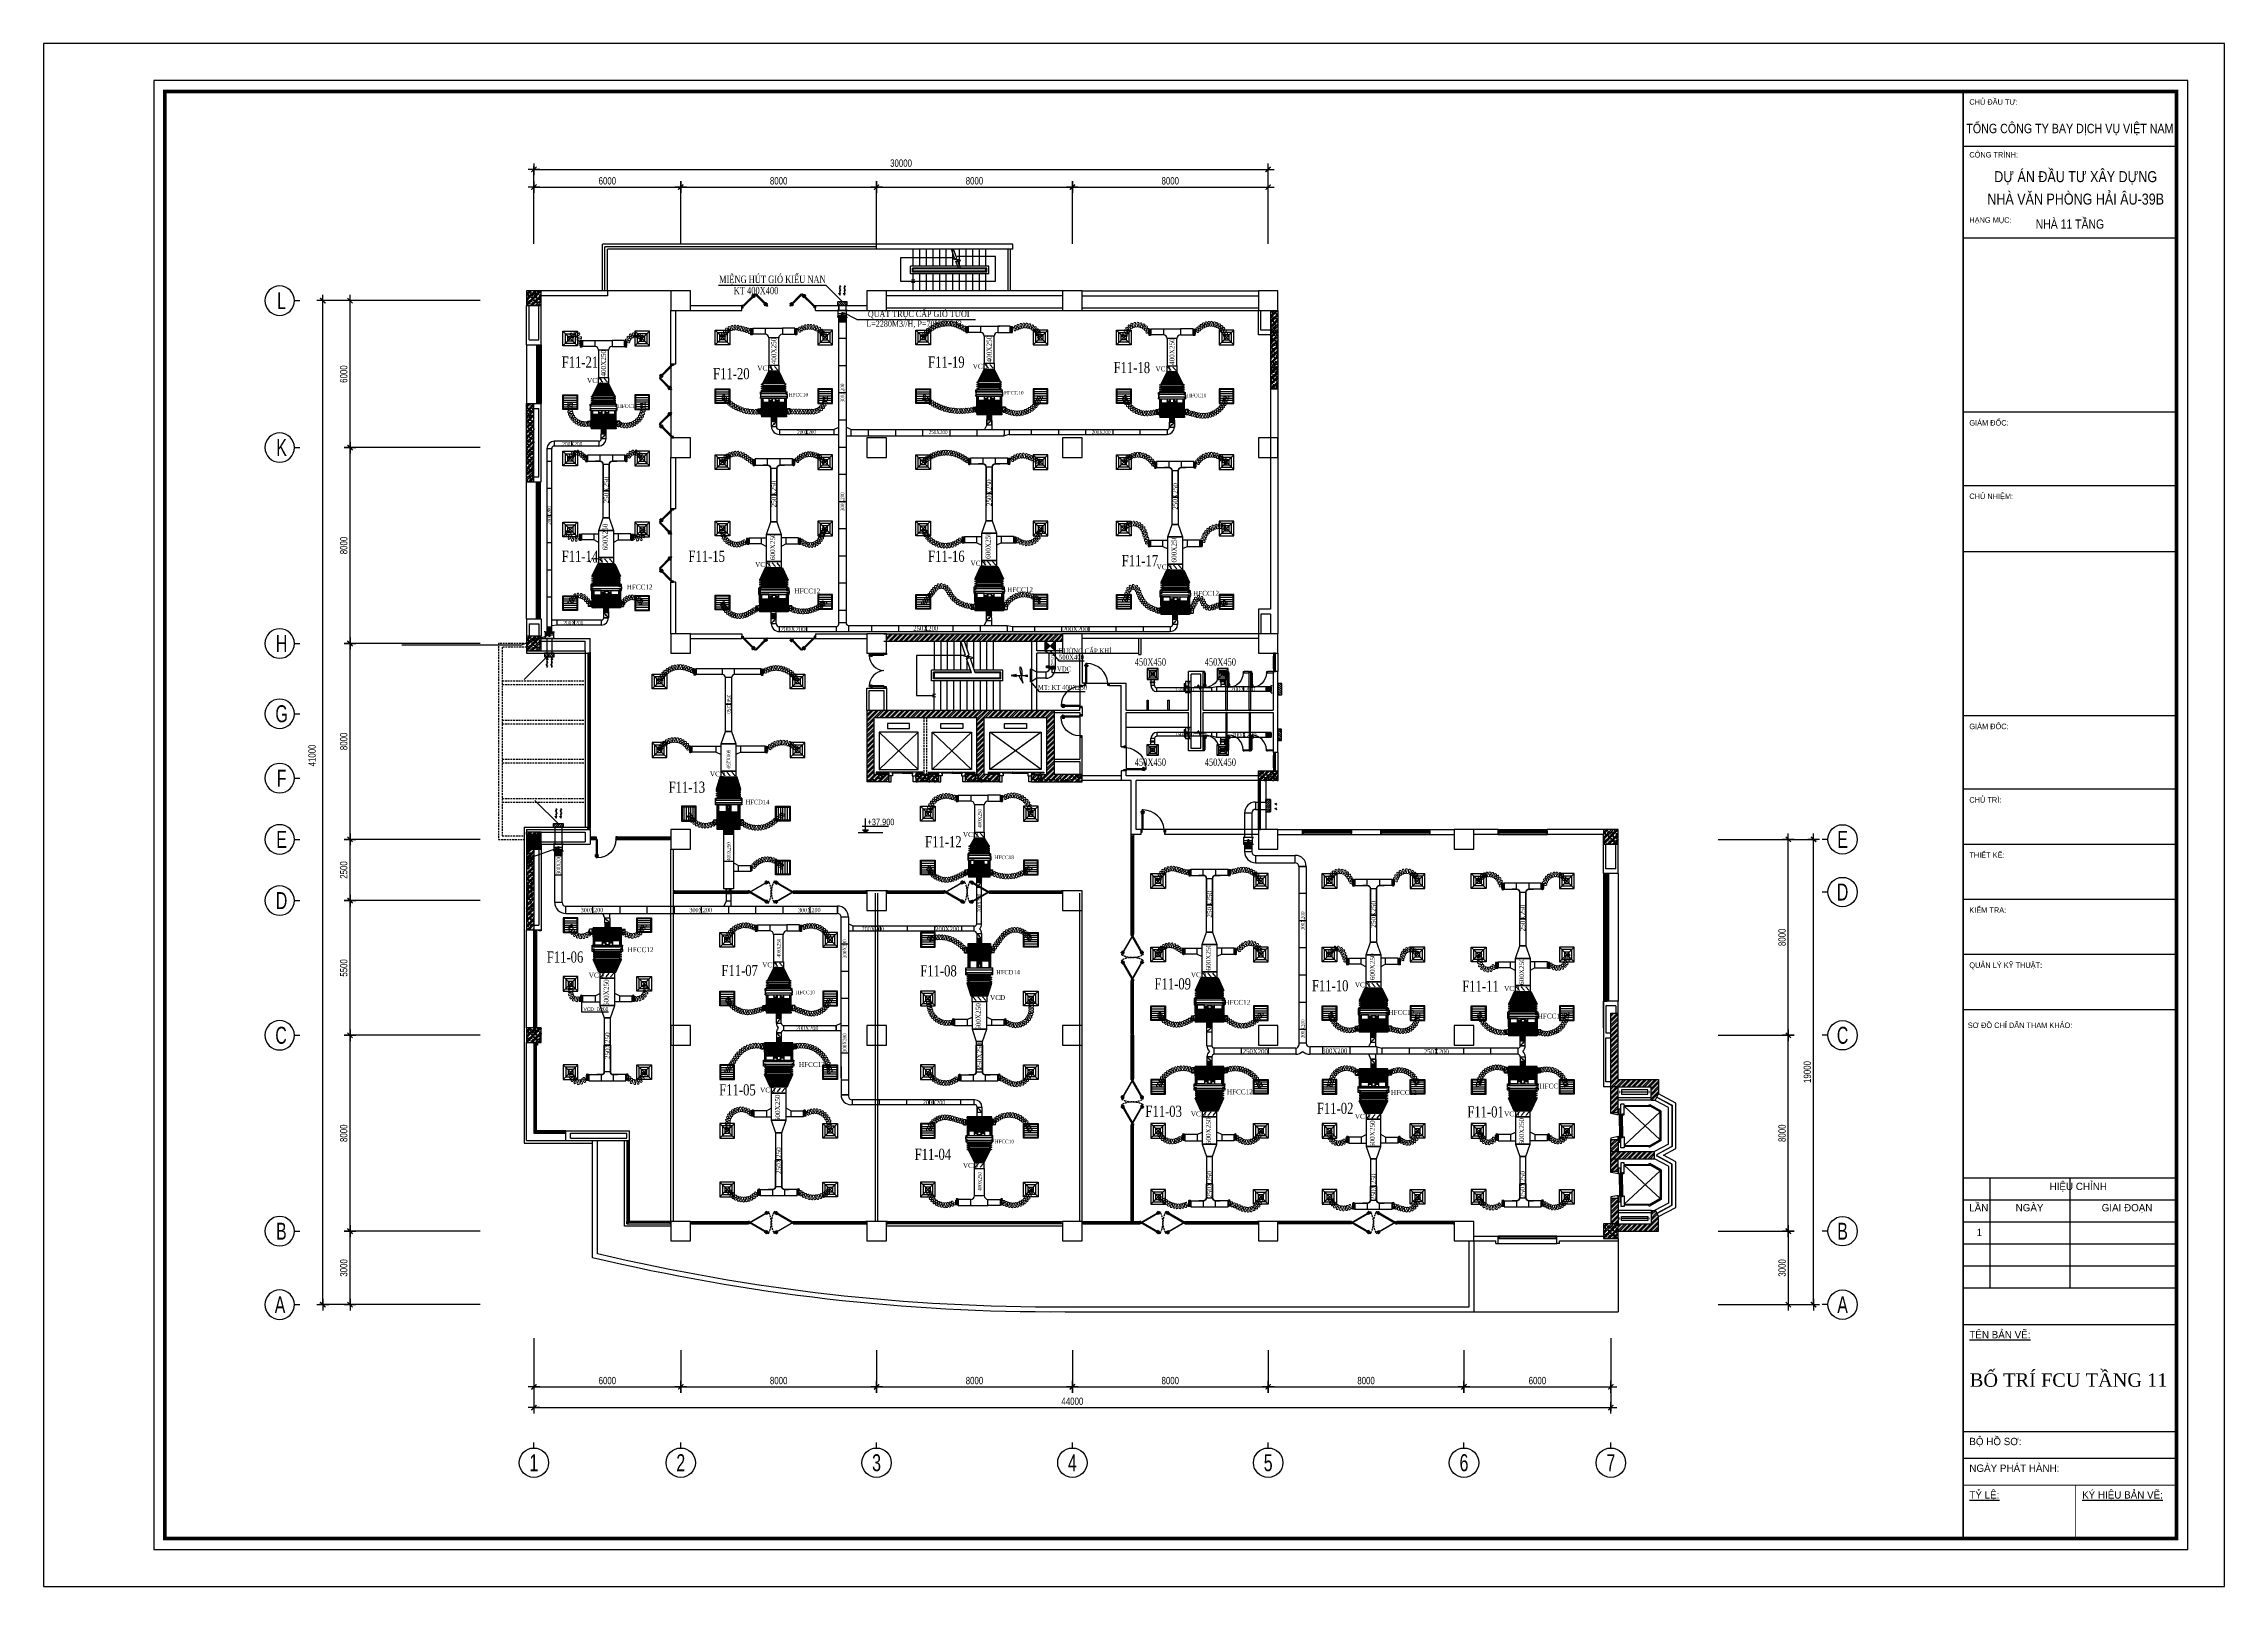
# Model space of a CAD drawing. Header units: metres. Extents: x 352651 to 1421851, y -87441 to -24441.
# Drawn here: x 1243651 to 1332751, y -87441 to -24441 of the extents above; entities that cross this region are included whole.
import ezdxf
from ezdxf.enums import TextEntityAlignment as Align

# ---------------------------------------------------------------- set-up
doc = ezdxf.new("R2010")
doc.units = ezdxf.units.M
doc.header["$LTSCALE"] = 300
doc.header["$MEASUREMENT"] = 0
doc.header["$PDMODE"] = 2
doc.linetypes.add('DASHED2', pattern=[0.375, 0.25, -0.125])
doc.layers.get('0').update_dxf_attribs({"linetype": 'CONTINUOUS'})
doc.layers.get('Defpoints').update_dxf_attribs({"linetype": 'CONTINUOUS'})
for name, color, linetype in [('0-TEXT', 7, 'CONTINUOUS'), ('0-THAY', 7, 'CONTINUOUS'), ('100', 2, 'CONTINUOUS'), ('bat noi mem', 4, 'CONTINUOUS'), ('CUA', 8, 'CONTINUOUS'), ('CUAGIO', 2, 'CONTINUOUS'), ('DIM', 1, 'CONTINUOUS'), ('HATCH', 145, 'CONTINUOUS'), ('KHUAT', 8, 'DASHED2'), ('KICH-THUOC', 9, 'CONTINUOUS'), ('KT', 1, 'CONTINUOUS'), ('NOITHAT', 145, 'CONTINUOUS'), ('TEXT', 4, 'CONTINUOUS'), ('THAY', 9, 'CONTINUOUS'), ('thiet bi', 11, 'CONTINUOUS'), ('TUONG', 7, 'CONTINUOUS'), ('vach', 6, 'CONTINUOUS')]:
    doc.layers.add(name, color=color, linetype=linetype)
doc.layers.add('noi mem', color=5, linetype='BATTING', lineweight=0)
doc.styles.add('20', font='vntimeh.shx', dxfattribs={"width": 0.75, "bigfont": 'vns.shx'})
doc.styles.add('ANO', font='VnAvantH.TTF')
doc.styles.add('CHUKICHTHUOC', font='vnshx.shx', dxfattribs={"width": 0.8, "height": 300, "bigfont": '@extfont2.shx'})
doc.styles.add('CHUTENTRUC', font='VnAvantH.TTF', dxfattribs={"width": 0.8})
doc.styles.add('PHU', font='vntimeh.shx', dxfattribs={"width": 0.8})
doc.styles.add('ROMANS', font='romans.shx', dxfattribs={"width": 0.75, "bigfont": 'romancvn.shx'})
doc.styles.add('VnAvntH', font='VnAvantH.TTF', dxfattribs={"width": 0.85})
doc.styles.add('VNCC-RMD', font='vntimeh.shx', dxfattribs={"width": 0.75, "height": 300, "bigfont": 'vns.shx'})
doc.linetypes.add('BATTING', pattern='A,0.0001,-0.1,[134,ltypeshp.shx,S=0.1,R=0,X=-0.1,Y=0],-0.2,[134,ltypeshp.shx,S=0.1,R=180,X=0.1,Y=0],-0.1', length=0.4001)
doc.dimstyles.new('150', dxfattribs={"dimscale": 150, "dimtxt": 2, "dimasz": 0.1, "dimexe": 1, "dimexo": 0, "dimgap": 0.7, "dimtad": 1, "dimdec": 0, "dimzin": 0, "dimdsep": 46, "dimtxsty": 'CHUKICHTHUOC', "dimblk": 'ARR', "dimcen": 0, "dimdle": 1, "dimclrd": 3, "dimclre": 3, "dimclrt": 3, "dimadec": 0, "dimazin": 0, "dimtfac": 1, "dimtdec": 0, "dimtix": 1, "dimtmove": 2, "dimatfit": 3, "dimldrblk": 'ARR', "dimfxl": 1, "dimtolj": 1, "dimtzin": 0, "dimarcsym": 0})
pattern_1 = [(45, (805450.65, -347827.19), (-106.066017, 106.066017), []), (45, (805521.36, -347827.19), (-106.066017, 106.066017), [])]
pattern_2 = [(50, (805450.65, -347827.19), (215.178055, -18.82564), [22.5, -247.5]), (355, (805450.65, -347827.19), (-41.6254, 225.65764), [18, -198]), (100.4514, (805468.59, -347828.75), (173.552815, 206.83186), [19.12206, -210.34263]), (46.1842, (805450.65, -347767.19), (320.17231, -49.6557), [33.75, -371.25]), (96.6356, (805477.33, -347771.32), (280.39881, 292.23536), [28.68309, -315.5139]), (351.1842, (805450.65, -347767.2), (280.39858, 292.23558), [27, -297]), (21, (805480.65, -347782.19), (179.072116, -120.785667), [22.5, -247.5]), (326, (805480.65, -347782.19), (72.9946, 217.54501), [18, -198]), (71.4514, (805495.58, -347792.25), (252.06679, 96.75915), [19.12206, -210.34263]), (37.5, (805450.65, -347827.19), (3.647957, 99.868156), [0, -195.6, 0, -201, 0, -198.75]), (7.5, (805450.65, -347827.19), (78.920861, 118.323514), [0, -114.6, 0, -191.1, 0, -75.75]), (327.5, (805383.75, -347827.19), (160.146731, -6.766462), [0, -75, 0, -234, 0, -310.5]), (317.5, (805353.75, -347827.19), (174.95585, 30.031495), [0, -97.5, 0, -155.4, 0, -220.5])]
pattern_3 = [(45, (805450.65, -347827.19), (-106.066017, 106.066017), []), (45, (805521.36, -347827.19), (-106.066017, 106.066017), [])]
pattern_4 = [(45, (445500.002, -63565.314), (-17.6776695, 17.6776695), [])]
pattern_5 = [(360, (715964.366, -112352.864), (6.25, -12.5), [0, -12.5])]
pattern_6 = [(0, (805451.703, -331466.172), (6.25, 12.5), [0, -12.5])]
pattern_7 = [(0, (812296.703, -331627.765), (6.25, 12.5), [0, -12.5])]
pattern_8 = [(45, (445500.002, -63561.594), (-17.6776695, 17.6776695), [])]
pattern_9 = [(0, (821096.703, -331577.765), (6.25, 12.5), [0, -12.5])]
pattern_10 = [(0, (828696.703, -331727.185), (6.25, 12.5), [0, -12.5])]
pattern_11 = [(0, (805496.703, 223431.415), (6.25, -12.5), [0, -12.5])]
pattern_12 = [(45, (445500.002, -63000), (-17.6776695, 17.6776695), [])]
pattern_13 = [(0, (842896.703, -348942.218), (6.25, 12.5), [0, -12.5])]
pattern_14 = [(0, (836796.586, -348792.247), (6.25, 12.5), [0, -12.5])]
pattern_15 = [(0, (830096.703, -348380.794), (6.25, 12.5), [0, -12.5])]
pattern_16 = [(0, (830096.703, 217767.05), (6.25, -12.5), [0, -12.5])]
pattern_17 = [(45, (445500.002, -62451.424), (-17.6776695, 17.6776695), [])]
pattern_18 = [(0, (836796.703, 217667.05), (6.25, -12.5), [0, -12.5])]
pattern_19 = [(0, (842896.703, 217767.05), (6.25, -12.5), [0, -12.5])]
pattern_20 = [(180, (1837551.97, -5364.096), (-6.25, 12.5), [0, -12.5])]
pattern_21 = [(0, (812496.703, 218741.523), (6.25, -12.5), [0, -12.5])]
pattern_22 = [(0, (451829.897, -114177.425), (6.25, 12.5), [0, -12.5])]

# ---------------------------------------------------------------- blocks, each defined once
blk = doc.blocks.new('cot1')
at = {"layer": 'vach'}
blk.add_lwpolyline([(-400, -400), (400, -400), (400, 400), (-400, 400)], close=True, dxfattribs=at)
blk = doc.blocks.new('SAD')
at = {"layer": 'CUAGIO', "color": 8}
for p, q in [((-300, -300), (300, 300)), ((300, -300), (-300, 300))]:
    blk.add_line(p, q, dxfattribs=at)
at = {"layer": 'CUAGIO'}
blk.add_lwpolyline([(300, -300), (300, 300), (-300, 300), (-300, -300)], close=True, dxfattribs=at)
at = {"layer": 'CUAGIO', "color": 8}
for points in [[(200, -200), (200, 200), (-200, 200), (-200, -200)], [(100, -100), (100, 100), (-100, 100), (-100, -100)]]:
    blk.add_lwpolyline(points, close=True, dxfattribs=at)
blk = doc.blocks.new('SAG')
at = {"layer": 'CUAGIO'}
for p, q in [((-300, 300), (-300, -300)), ((300, 300), (-300, 300)), ((300, -300), (300, 300)), ((-300, -300), (300, -300))]:
    blk.add_line(p, q, dxfattribs=at)
at = {"layer": 'CUAGIO', "color": 8}
for p, q in [((-270, 270), (-270, -270)), ((270, 270), (-270, 270)), ((-180, -270), (-180, 270)), ((-90, -270), (-90, 270)), ((0, -270), (0, 270)), ((90, -270), (90, 270)), ((180, -270), (180, 270)), ((270, -270), (270, 270)), ((-270, -270), (270, -270))]:
    blk.add_line(p, q, dxfattribs=at)
blk = doc.blocks.new('COT600')
at = {"layer": 'vach'}
blk.add_hatch(color=256, dxfattribs=at).paths.add_polyline_path([(-300, -300), (300, -300), (300, 300), (-300, 300)])
for p, q in [((-300, -300), (300, 300)), ((-300, 300), (300, -300))]:
    blk.add_line(p, q, dxfattribs=at)
blk.add_lwpolyline([(-300, -300), (300, -300), (300, 300), (-300, 300)], close=True, dxfattribs=at)
blk = doc.blocks.new('ARR')
at = {"color": 1}
for p, q in [((-16, 0), (16, 0)), ((0, -16), (0, 16))]:
    blk.add_line(p, q, dxfattribs=at)
at = {"color": 3, "const_width": 3.6}
blk.add_lwpolyline([(-7.1, -7.1), (7.1, 7.1)], dxfattribs=at)
blk = doc.blocks.new('*D144')
at = {"layer": 'Defpoints', "color": 0, "transparency": 16777216}
for p in [(1256169, -72936), (1261490, -72936), (1261490, -75936)]:
    blk.add_point(p, dxfattribs=at)
at = {"layer": 'DIM', "color": 3, "lineweight": -2, "transparency": 16777216}
for p, q in [((1261490, -72936), (1256019, -72936)), ((1256169, -75921), (1256169, -72951)), ((1261490, -75936), (1256019, -75936))]:
    blk.add_line(p, q, dxfattribs=at)
at = {"layer": 'DIM', "color": 3, "lineweight": -2, "transparency": 16777216, "xscale": 15, "yscale": 15, "zscale": 15}
for p, rotation in [((1256169, -72936), 90), ((1256169, -75936), 270)]:
    blk.add_blockref('ARR', p, dxfattribs=dict(at, rotation=rotation))
at = {"layer": 'DIM', "color": 3, "transparency": 16777216, "insert": (1255914, -74436), "char_height": 300, "attachment_point": 5, "rotation": 90, "style": 'CHUKICHTHUOC'}
blk.add_mtext('\\A1;3000', dxfattribs=at)
blk = doc.blocks.new('*D145')
at = {"layer": 'Defpoints', "color": 0, "transparency": 16777216}
for p in [(1256169, -64936), (1261490, -64936), (1261490, -72936)]:
    blk.add_point(p, dxfattribs=at)
at = {"layer": 'DIM', "color": 3, "lineweight": -2, "transparency": 16777216}
for p, q in [((1261490, -64936), (1256019, -64936)), ((1256169, -72921), (1256169, -64951)), ((1261490, -72936), (1256019, -72936))]:
    blk.add_line(p, q, dxfattribs=at)
at = {"layer": 'DIM', "color": 3, "lineweight": -2, "transparency": 16777216, "xscale": 15, "yscale": 15, "zscale": 15}
for p, rotation in [((1256169, -64936), 90), ((1256169, -72936), 270)]:
    blk.add_blockref('ARR', p, dxfattribs=dict(at, rotation=rotation))
at = {"layer": 'DIM', "color": 3, "transparency": 16777216, "insert": (1255914, -68936), "char_height": 300, "attachment_point": 5, "rotation": 90, "style": 'CHUKICHTHUOC'}
blk.add_mtext('\\A1;8000', dxfattribs=at)
blk = doc.blocks.new('*D146')
at = {"layer": 'Defpoints', "color": 0, "transparency": 16777216}
for p in [(1256169, -34936), (1261490, -34936), (1261490, -40936)]:
    blk.add_point(p, dxfattribs=at)
at = {"layer": 'DIM', "color": 3, "lineweight": -2, "transparency": 16777216}
for p, q in [((1261490, -34936), (1256019, -34936)), ((1256169, -40921), (1256169, -34951)), ((1261490, -40936), (1256019, -40936))]:
    blk.add_line(p, q, dxfattribs=at)
at = {"layer": 'DIM', "color": 3, "lineweight": -2, "transparency": 16777216, "xscale": 15, "yscale": 15, "zscale": 15}
for p, rotation in [((1256169, -34936), 90), ((1256169, -40936), 270)]:
    blk.add_blockref('ARR', p, dxfattribs=dict(at, rotation=rotation))
at = {"layer": 'DIM', "color": 3, "transparency": 16777216, "insert": (1255914, -37936), "char_height": 300, "attachment_point": 5, "rotation": 90, "style": 'CHUKICHTHUOC'}
blk.add_mtext('\\A1;6000', dxfattribs=at)
blk = doc.blocks.new('*D147')
at = {"layer": 'Defpoints', "color": 0, "transparency": 16777216}
for p in [(1255058, -34936), (1261490, -34936), (1261490, -75936)]:
    blk.add_point(p, dxfattribs=at)
at = {"layer": 'DIM', "color": 3, "lineweight": -2, "transparency": 16777216}
for p, q in [((1261490, -34936), (1254908, -34936)), ((1255058, -75921), (1255058, -34951)), ((1261490, -75936), (1254908, -75936))]:
    blk.add_line(p, q, dxfattribs=at)
at = {"layer": 'DIM', "color": 3, "lineweight": -2, "transparency": 16777216, "xscale": 15, "yscale": 15, "zscale": 15}
for p, rotation in [((1255058, -34936), 90), ((1255058, -75936), 270)]:
    blk.add_blockref('ARR', p, dxfattribs=dict(at, rotation=rotation))
at = {"layer": 'DIM', "color": 3, "transparency": 16777216, "insert": (1254620, -53509), "char_height": 300, "attachment_point": 5, "rotation": 90, "style": 'CHUKICHTHUOC'}
blk.add_mtext('\\A1;41000', dxfattribs=at)
blk = doc.blocks.new('*D148')
at = {"layer": 'Defpoints', "color": 0, "transparency": 16777216}
for p in [(1269683, -77789), (1277683, -77789), (1277683, -79293)]:
    blk.add_point(p, dxfattribs=at)
at = {"layer": 'DIM', "color": 3, "lineweight": -2, "transparency": 16777216}
for p, q in [((1269683, -77789), (1269683, -79443)), ((1277683, -77789), (1277683, -79443)), ((1269698, -79293), (1277668, -79293))]:
    blk.add_line(p, q, dxfattribs=at)
at = {"layer": 'DIM', "color": 3, "lineweight": -2, "transparency": 16777216, "xscale": 15, "yscale": 15, "zscale": 15, "rotation": 180}
blk.add_blockref('ARR', (1269683, -79293), dxfattribs=at)
at = {"layer": 'DIM', "color": 3, "lineweight": -2, "transparency": 16777216, "xscale": 15, "yscale": 15, "zscale": 15}
blk.add_blockref('ARR', (1277683, -79293), dxfattribs=at)
at = {"layer": 'DIM', "color": 3, "transparency": 16777216, "insert": (1273683, -79038), "char_height": 300, "attachment_point": 5, "style": 'CHUKICHTHUOC'}
blk.add_mtext('\\A1;8000', dxfattribs=at)
blk = doc.blocks.new('*D149')
at = {"layer": 'Defpoints', "color": 0, "transparency": 16777216}
for p in [(1277683, -77789), (1285683, -77789), (1285683, -79293)]:
    blk.add_point(p, dxfattribs=at)
at = {"layer": 'DIM', "color": 3, "lineweight": -2, "transparency": 16777216}
for p, q in [((1277683, -77789), (1277683, -79443)), ((1285683, -77789), (1285683, -79443)), ((1277698, -79293), (1285668, -79293))]:
    blk.add_line(p, q, dxfattribs=at)
at = {"layer": 'DIM', "color": 3, "lineweight": -2, "transparency": 16777216, "xscale": 15, "yscale": 15, "zscale": 15, "rotation": 180}
blk.add_blockref('ARR', (1277683, -79293), dxfattribs=at)
at = {"layer": 'DIM', "color": 3, "lineweight": -2, "transparency": 16777216, "xscale": 15, "yscale": 15, "zscale": 15}
blk.add_blockref('ARR', (1285683, -79293), dxfattribs=at)
at = {"layer": 'DIM', "color": 3, "transparency": 16777216, "insert": (1281683, -79038), "char_height": 300, "attachment_point": 5, "style": 'CHUKICHTHUOC'}
blk.add_mtext('\\A1;8000', dxfattribs=at)
blk = doc.blocks.new('*D150')
at = {"layer": 'Defpoints', "color": 0, "transparency": 16777216}
for p in [(1285683, -77789), (1293683, -77789), (1293683, -79293)]:
    blk.add_point(p, dxfattribs=at)
at = {"layer": 'DIM', "color": 3, "lineweight": -2, "transparency": 16777216}
for p, q in [((1285683, -77789), (1285683, -79443)), ((1293683, -77789), (1293683, -79443)), ((1285698, -79293), (1293668, -79293))]:
    blk.add_line(p, q, dxfattribs=at)
at = {"layer": 'DIM', "color": 3, "lineweight": -2, "transparency": 16777216, "xscale": 15, "yscale": 15, "zscale": 15, "rotation": 180}
blk.add_blockref('ARR', (1285683, -79293), dxfattribs=at)
at = {"layer": 'DIM', "color": 3, "lineweight": -2, "transparency": 16777216, "xscale": 15, "yscale": 15, "zscale": 15}
blk.add_blockref('ARR', (1293683, -79293), dxfattribs=at)
at = {"layer": 'DIM', "color": 3, "transparency": 16777216, "insert": (1289683, -79038), "char_height": 300, "attachment_point": 5, "style": 'CHUKICHTHUOC'}
blk.add_mtext('\\A1;8000', dxfattribs=at)
blk = doc.blocks.new('*D151')
at = {"layer": 'Defpoints', "color": 0, "transparency": 16777216}
for p in [(1293683, -77789), (1301683, -77789), (1301683, -79293)]:
    blk.add_point(p, dxfattribs=at)
at = {"layer": 'DIM', "color": 3, "lineweight": -2, "transparency": 16777216}
for p, q in [((1293683, -77789), (1293683, -79443)), ((1301683, -77789), (1301683, -79443)), ((1293698, -79293), (1301668, -79293))]:
    blk.add_line(p, q, dxfattribs=at)
at = {"layer": 'DIM', "color": 3, "lineweight": -2, "transparency": 16777216, "xscale": 15, "yscale": 15, "zscale": 15, "rotation": 180}
blk.add_blockref('ARR', (1293683, -79293), dxfattribs=at)
at = {"layer": 'DIM', "color": 3, "lineweight": -2, "transparency": 16777216, "xscale": 15, "yscale": 15, "zscale": 15}
blk.add_blockref('ARR', (1301683, -79293), dxfattribs=at)
at = {"layer": 'DIM', "color": 3, "transparency": 16777216, "insert": (1297683, -79038), "char_height": 300, "attachment_point": 5, "style": 'CHUKICHTHUOC'}
blk.add_mtext('\\A1;8000', dxfattribs=at)
blk = doc.blocks.new('*D152')
at = {"layer": 'Defpoints', "color": 0, "transparency": 16777216}
for p in [(1301683, -77789), (1307683, -77789), (1307683, -79293)]:
    blk.add_point(p, dxfattribs=at)
at = {"layer": 'DIM', "color": 3, "lineweight": -2, "transparency": 16777216}
for p, q in [((1301683, -77789), (1301683, -79443)), ((1307683, -77789), (1307683, -79443)), ((1301698, -79293), (1307668, -79293))]:
    blk.add_line(p, q, dxfattribs=at)
at = {"layer": 'DIM', "color": 3, "lineweight": -2, "transparency": 16777216, "xscale": 15, "yscale": 15, "zscale": 15, "rotation": 180}
blk.add_blockref('ARR', (1301683, -79293), dxfattribs=at)
at = {"layer": 'DIM', "color": 3, "lineweight": -2, "transparency": 16777216, "xscale": 15, "yscale": 15, "zscale": 15}
blk.add_blockref('ARR', (1307683, -79293), dxfattribs=at)
at = {"layer": 'DIM', "color": 3, "transparency": 16777216, "insert": (1304683, -79038), "char_height": 300, "attachment_point": 5, "style": 'CHUKICHTHUOC'}
blk.add_mtext('\\A1;6000', dxfattribs=at)
blk = doc.blocks.new('*D153')
at = {"layer": 'Defpoints', "color": 0, "transparency": 16777216}
for p in [(1263683, -77305), (1307683, -77305), (1307683, -80139)]:
    blk.add_point(p, dxfattribs=at)
at = {"layer": 'DIM', "color": 3, "lineweight": -2, "transparency": 16777216}
for p, q in [((1263683, -77305), (1263683, -80289)), ((1307683, -77305), (1307683, -80289)), ((1263698, -80139), (1307668, -80139))]:
    blk.add_line(p, q, dxfattribs=at)
at = {"layer": 'DIM', "color": 3, "lineweight": -2, "transparency": 16777216, "xscale": 15, "yscale": 15, "zscale": 15, "rotation": 180}
blk.add_blockref('ARR', (1263683, -80139), dxfattribs=at)
at = {"layer": 'DIM', "color": 3, "lineweight": -2, "transparency": 16777216, "xscale": 15, "yscale": 15, "zscale": 15}
blk.add_blockref('ARR', (1307683, -80139), dxfattribs=at)
at = {"layer": 'DIM', "color": 3, "transparency": 16777216, "insert": (1285683, -79884), "char_height": 300, "attachment_point": 5, "style": 'CHUKICHTHUOC'}
blk.add_mtext('\\A1;44000', dxfattribs=at)
blk = doc.blocks.new('*D154')
at = {"layer": 'Defpoints', "color": 0, "transparency": 16777216}
for p in [(1312067, -64936), (1314935, -64936), (1312067, -72936)]:
    blk.add_point(p, dxfattribs=at)
at = {"layer": 'DIM', "color": 3, "lineweight": -2, "transparency": 16777216}
for p, q in [((1312067, -64936), (1315085, -64936)), ((1314935, -72921), (1314935, -64951)), ((1312067, -72936), (1315085, -72936))]:
    blk.add_line(p, q, dxfattribs=at)
at = {"layer": 'DIM', "color": 3, "lineweight": -2, "transparency": 16777216, "xscale": 15, "yscale": 15, "zscale": 15}
for p, rotation in [((1314935, -64936), 90), ((1314935, -72936), 270)]:
    blk.add_blockref('ARR', p, dxfattribs=dict(at, rotation=rotation))
at = {"layer": 'DIM', "color": 3, "transparency": 16777216, "insert": (1314680, -68936), "char_height": 300, "attachment_point": 5, "rotation": 90, "style": 'CHUKICHTHUOC'}
blk.add_mtext('\\A1;8000', dxfattribs=at)
blk = doc.blocks.new('*D155')
at = {"layer": 'Defpoints', "color": 0, "transparency": 16777216}
for p in [(1312067, -56936), (1314935, -56936), (1312067, -64936)]:
    blk.add_point(p, dxfattribs=at)
at = {"layer": 'DIM', "color": 3, "lineweight": -2, "transparency": 16777216}
for p, q in [((1312067, -56936), (1315085, -56936)), ((1314935, -64921), (1314935, -56951)), ((1312067, -64936), (1315085, -64936))]:
    blk.add_line(p, q, dxfattribs=at)
at = {"layer": 'DIM', "color": 3, "lineweight": -2, "transparency": 16777216, "xscale": 15, "yscale": 15, "zscale": 15}
for p, rotation in [((1314935, -56936), 90), ((1314935, -64936), 270)]:
    blk.add_blockref('ARR', p, dxfattribs=dict(at, rotation=rotation))
at = {"layer": 'DIM', "color": 3, "transparency": 16777216, "insert": (1314680, -60936), "char_height": 300, "attachment_point": 5, "rotation": 90, "style": 'CHUKICHTHUOC'}
blk.add_mtext('\\A1;8000', dxfattribs=at)
blk = doc.blocks.new('*D156')
at = {"layer": 'Defpoints', "color": 0, "transparency": 16777216}
for p in [(1312067, -72936), (1312067, -75936), (1314935, -75936)]:
    blk.add_point(p, dxfattribs=at)
at = {"layer": 'DIM', "color": 3, "lineweight": -2, "transparency": 16777216}
for p, q in [((1312067, -72936), (1315085, -72936)), ((1314935, -72951), (1314935, -75921)), ((1312067, -75936), (1315085, -75936))]:
    blk.add_line(p, q, dxfattribs=at)
at = {"layer": 'DIM', "color": 3, "lineweight": -2, "transparency": 16777216, "xscale": 15, "yscale": 15, "zscale": 15}
for p, rotation in [((1314935, -72936), 90), ((1314935, -75936), 270)]:
    blk.add_blockref('ARR', p, dxfattribs=dict(at, rotation=rotation))
at = {"layer": 'DIM', "color": 3, "transparency": 16777216, "insert": (1314680, -74436), "char_height": 300, "attachment_point": 5, "rotation": 90, "style": 'CHUKICHTHUOC'}
blk.add_mtext('\\A1;3000', dxfattribs=at)
blk = doc.blocks.new('*D157')
at = {"layer": 'Defpoints', "color": 0, "transparency": 16777216}
for p in [(1312067, -56936), (1315966, -56936), (1312067, -75936)]:
    blk.add_point(p, dxfattribs=at)
at = {"layer": 'DIM', "color": 3, "lineweight": -2, "transparency": 16777216}
for p, q in [((1312067, -56936), (1316116, -56936)), ((1315966, -75921), (1315966, -56951)), ((1312067, -75936), (1316116, -75936))]:
    blk.add_line(p, q, dxfattribs=at)
at = {"layer": 'DIM', "color": 3, "lineweight": -2, "transparency": 16777216, "xscale": 15, "yscale": 15, "zscale": 15}
for p, rotation in [((1315966, -56936), 90), ((1315966, -75936), 270)]:
    blk.add_blockref('ARR', p, dxfattribs=dict(at, rotation=rotation))
at = {"layer": 'DIM', "color": 3, "transparency": 16777216, "insert": (1315711, -66436), "char_height": 300, "attachment_point": 5, "rotation": 90, "style": 'CHUKICHTHUOC'}
blk.add_mtext('\\A1;19000', dxfattribs=at)
blk = doc.blocks.new('*D158')
at = {"layer": 'Defpoints', "color": 0, "transparency": 16777216}
for p in [(1263683, -77789), (1269683, -77789), (1269683, -79293)]:
    blk.add_point(p, dxfattribs=at)
at = {"layer": 'DIM', "color": 3, "lineweight": -2, "transparency": 16777216}
for p, q in [((1263683, -77789), (1263683, -79443)), ((1269683, -77789), (1269683, -79443)), ((1263698, -79293), (1269668, -79293))]:
    blk.add_line(p, q, dxfattribs=at)
at = {"layer": 'DIM', "color": 3, "lineweight": -2, "transparency": 16777216, "xscale": 15, "yscale": 15, "zscale": 15, "rotation": 180}
blk.add_blockref('ARR', (1263683, -79293), dxfattribs=at)
at = {"layer": 'DIM', "color": 3, "lineweight": -2, "transparency": 16777216, "xscale": 15, "yscale": 15, "zscale": 15}
blk.add_blockref('ARR', (1269683, -79293), dxfattribs=at)
at = {"layer": 'DIM', "color": 3, "transparency": 16777216, "insert": (1266683, -79038), "char_height": 300, "attachment_point": 5, "style": 'CHUKICHTHUOC'}
blk.add_mtext('\\A1;6000', dxfattribs=at)
blk = doc.blocks.new('*D159')
at = {"layer": 'Defpoints', "color": 0, "transparency": 16777216}
for p in [(1256169, -40936), (1261490, -40936), (1261490, -48936)]:
    blk.add_point(p, dxfattribs=at)
at = {"layer": 'DIM', "color": 3, "lineweight": -2, "transparency": 16777216}
for p, q in [((1261490, -40936), (1256019, -40936)), ((1256169, -48921), (1256169, -40951)), ((1261490, -48936), (1256019, -48936))]:
    blk.add_line(p, q, dxfattribs=at)
at = {"layer": 'DIM', "color": 3, "lineweight": -2, "transparency": 16777216, "xscale": 15, "yscale": 15, "zscale": 15}
for p, rotation in [((1256169, -40936), 90), ((1256169, -48936), 270)]:
    blk.add_blockref('ARR', p, dxfattribs=dict(at, rotation=rotation))
at = {"layer": 'DIM', "color": 3, "transparency": 16777216, "insert": (1255914, -44936), "char_height": 300, "attachment_point": 5, "rotation": 90, "style": 'CHUKICHTHUOC'}
blk.add_mtext('\\A1;8000', dxfattribs=at)
blk = doc.blocks.new('*D160')
at = {"layer": 'Defpoints', "color": 0, "transparency": 16777216}
for p in [(1256169, -48936), (1261240, -48936), (1261490, -56936)]:
    blk.add_point(p, dxfattribs=at)
at = {"layer": 'DIM', "color": 3, "lineweight": -2, "transparency": 16777216}
for p, q in [((1261240, -48936), (1256019, -48936)), ((1256169, -56921), (1256169, -48951)), ((1261490, -56936), (1256019, -56936))]:
    blk.add_line(p, q, dxfattribs=at)
at = {"layer": 'DIM', "color": 3, "lineweight": -2, "transparency": 16777216, "xscale": 15, "yscale": 15, "zscale": 15}
for p, rotation in [((1256169, -48936), 90), ((1256169, -56936), 270)]:
    blk.add_blockref('ARR', p, dxfattribs=dict(at, rotation=rotation))
at = {"layer": 'DIM', "color": 3, "transparency": 16777216, "insert": (1255914, -52936), "char_height": 300, "attachment_point": 5, "rotation": 90, "style": 'CHUKICHTHUOC'}
blk.add_mtext('\\A1;8000', dxfattribs=at)
blk = doc.blocks.new('c900')
at = {"layer": 'CUA', "ltscale": 0.2}
for p, q in [((47, 785), (-2, 785)), ((50, 100), (0, 0)), ((50, 0), (0, 100)), ((16, 769), (16, 720)), ((16, 720), (28, 720)), ((22, 811), (22, 757)), ((28, 769), (28, 720)), ((50, 100), (50, 860)), ((90, 860), (50, 860)), ((50, 0), (50, 100)), ((90, 100), (50, 100)), ((50, 0), (50, 0)), ((90, 100), (90, 860)), ((93, 785), (142, 785)), ((112, 769), (112, 720)), ((124, 720), (112, 720)), ((118, 811), (118, 757)), ((124, 769), (124, 720)), ((850, 0), (850, 100)), ((850, 0), (900, 100)), ((850, 100), (900, 0)), ((850, 0), (850, 0))]:
    blk.add_line(p, q, dxfattribs=at)
for points in [[(50, 100), (0, 100), (0, 0), (50, 0)], [(850, 100), (900, 100), (900, 0), (850, 0)]]:
    blk.add_lwpolyline(points, close=True, dxfattribs=at)
for centre in [(22, 785), (118, 785)]:
    blk.add_circle(centre, 17.3, dxfattribs=at)
blk.add_arc((90, 100), 760, 0, 90, dxfattribs=at)
blk = doc.blocks.new('*D142')
at = {"layer": 'Defpoints', "color": 0, "transparency": 16777216}
for p in [(1256169, -59436), (1261490, -59436), (1261490, -64936)]:
    blk.add_point(p, dxfattribs=at)
at = {"layer": 'DIM', "color": 3, "lineweight": -2, "transparency": 16777216}
for p, q in [((1261490, -59436), (1256019, -59436)), ((1256169, -64921), (1256169, -59451)), ((1261490, -64936), (1256019, -64936))]:
    blk.add_line(p, q, dxfattribs=at)
at = {"layer": 'DIM', "color": 3, "lineweight": -2, "transparency": 16777216, "xscale": 15, "yscale": 15, "zscale": 15}
for p, rotation in [((1256169, -59436), 90), ((1256169, -64936), 270)]:
    blk.add_blockref('ARR', p, dxfattribs=dict(at, rotation=rotation))
at = {"layer": 'DIM', "color": 3, "transparency": 16777216, "insert": (1255914, -62186), "char_height": 300, "attachment_point": 5, "rotation": 90, "style": 'CHUKICHTHUOC'}
blk.add_mtext('\\A1;5500', dxfattribs=at)
blk = doc.blocks.new('*D143')
at = {"layer": 'Defpoints', "color": 0, "transparency": 16777216}
for p in [(1256169, -56936), (1261490, -56936), (1261490, -59436)]:
    blk.add_point(p, dxfattribs=at)
at = {"layer": 'DIM', "color": 3, "lineweight": -2, "transparency": 16777216}
for p, q in [((1261490, -56936), (1256019, -56936)), ((1256169, -59421), (1256169, -56951)), ((1261490, -59436), (1256019, -59436))]:
    blk.add_line(p, q, dxfattribs=at)
at = {"layer": 'DIM', "color": 3, "lineweight": -2, "transparency": 16777216, "xscale": 15, "yscale": 15, "zscale": 15}
for p, rotation in [((1256169, -56936), 90), ((1256169, -59436), 270)]:
    blk.add_blockref('ARR', p, dxfattribs=dict(at, rotation=rotation))
at = {"layer": 'DIM', "color": 3, "transparency": 16777216, "insert": (1255914, -58186), "char_height": 300, "attachment_point": 5, "rotation": 90, "style": 'CHUKICHTHUOC'}
blk.add_mtext('\\A1;2500', dxfattribs=at)
blk = doc.blocks.new('*D161')
at = {"layer": 'Defpoints', "color": 0, "transparency": 16777216}
for p in [(1269683, -30300), (1263683, -32621), (1269683, -32621)]:
    blk.add_point(p, dxfattribs=at)
at = {"layer": 'DIM', "color": 3, "lineweight": -2, "transparency": 16777216}
for p, q in [((1263683, -32621), (1263683, -30150)), ((1269683, -32621), (1269683, -30150)), ((1263698, -30300), (1269668, -30300))]:
    blk.add_line(p, q, dxfattribs=at)
at = {"layer": 'DIM', "color": 3, "lineweight": -2, "transparency": 16777216, "xscale": 15, "yscale": 15, "zscale": 15, "rotation": 180}
blk.add_blockref('ARR', (1263683, -30300), dxfattribs=at)
at = {"layer": 'DIM', "color": 3, "lineweight": -2, "transparency": 16777216, "xscale": 15, "yscale": 15, "zscale": 15}
blk.add_blockref('ARR', (1269683, -30300), dxfattribs=at)
at = {"layer": 'DIM', "color": 3, "transparency": 16777216, "insert": (1266683, -30045), "char_height": 300, "attachment_point": 5, "style": 'CHUKICHTHUOC'}
blk.add_mtext('\\A1;6000', dxfattribs=at)
blk = doc.blocks.new('*D162')
at = {"layer": 'Defpoints', "color": 0, "transparency": 16777216}
for p in [(1277683, -30300), (1269683, -32621), (1277683, -32621)]:
    blk.add_point(p, dxfattribs=at)
at = {"layer": 'DIM', "color": 3, "lineweight": -2, "transparency": 16777216}
for p, q in [((1269683, -32621), (1269683, -30150)), ((1277683, -32621), (1277683, -30150)), ((1269698, -30300), (1277668, -30300))]:
    blk.add_line(p, q, dxfattribs=at)
at = {"layer": 'DIM', "color": 3, "lineweight": -2, "transparency": 16777216, "xscale": 15, "yscale": 15, "zscale": 15, "rotation": 180}
blk.add_blockref('ARR', (1269683, -30300), dxfattribs=at)
at = {"layer": 'DIM', "color": 3, "lineweight": -2, "transparency": 16777216, "xscale": 15, "yscale": 15, "zscale": 15}
blk.add_blockref('ARR', (1277683, -30300), dxfattribs=at)
at = {"layer": 'DIM', "color": 3, "transparency": 16777216, "insert": (1273683, -30045), "char_height": 300, "attachment_point": 5, "style": 'CHUKICHTHUOC'}
blk.add_mtext('\\A1;8000', dxfattribs=at)
blk = doc.blocks.new('*D163')
at = {"layer": 'Defpoints', "color": 0, "transparency": 16777216}
for p in [(1285683, -30300), (1277683, -32621), (1285683, -32621)]:
    blk.add_point(p, dxfattribs=at)
at = {"layer": 'DIM', "color": 3, "lineweight": -2, "transparency": 16777216}
for p, q in [((1277683, -32621), (1277683, -30150)), ((1285683, -32621), (1285683, -30150)), ((1277698, -30300), (1285668, -30300))]:
    blk.add_line(p, q, dxfattribs=at)
at = {"layer": 'DIM', "color": 3, "lineweight": -2, "transparency": 16777216, "xscale": 15, "yscale": 15, "zscale": 15, "rotation": 180}
blk.add_blockref('ARR', (1277683, -30300), dxfattribs=at)
at = {"layer": 'DIM', "color": 3, "lineweight": -2, "transparency": 16777216, "xscale": 15, "yscale": 15, "zscale": 15}
blk.add_blockref('ARR', (1285683, -30300), dxfattribs=at)
at = {"layer": 'DIM', "color": 3, "transparency": 16777216, "insert": (1281683, -30045), "char_height": 300, "attachment_point": 5, "style": 'CHUKICHTHUOC'}
blk.add_mtext('\\A1;8000', dxfattribs=at)
blk = doc.blocks.new('*D164')
at = {"layer": 'Defpoints', "color": 0, "transparency": 16777216}
for p in [(1293683, -30300), (1285683, -32621), (1293683, -32621)]:
    blk.add_point(p, dxfattribs=at)
at = {"layer": 'DIM', "color": 3, "lineweight": -2, "transparency": 16777216}
for p, q in [((1285683, -32621), (1285683, -30150)), ((1293683, -32621), (1293683, -30150)), ((1285698, -30300), (1293668, -30300))]:
    blk.add_line(p, q, dxfattribs=at)
at = {"layer": 'DIM', "color": 3, "lineweight": -2, "transparency": 16777216, "xscale": 15, "yscale": 15, "zscale": 15, "rotation": 180}
blk.add_blockref('ARR', (1285683, -30300), dxfattribs=at)
at = {"layer": 'DIM', "color": 3, "lineweight": -2, "transparency": 16777216, "xscale": 15, "yscale": 15, "zscale": 15}
blk.add_blockref('ARR', (1293683, -30300), dxfattribs=at)
at = {"layer": 'DIM', "color": 3, "transparency": 16777216, "insert": (1289683, -30045), "char_height": 300, "attachment_point": 5, "style": 'CHUKICHTHUOC'}
blk.add_mtext('\\A1;8000', dxfattribs=at)
blk = doc.blocks.new('*D165')
at = {"layer": 'Defpoints', "color": 0, "transparency": 16777216}
for p in [(1293683, -29577), (1263683, -32621), (1293683, -32621)]:
    blk.add_point(p, dxfattribs=at)
at = {"layer": 'DIM', "color": 3, "lineweight": -2, "transparency": 16777216}
for p, q in [((1263683, -32621), (1263683, -29427)), ((1263698, -29577), (1293668, -29577)), ((1293683, -32621), (1293683, -29427))]:
    blk.add_line(p, q, dxfattribs=at)
at = {"layer": 'DIM', "color": 3, "lineweight": -2, "transparency": 16777216, "xscale": 15, "yscale": 15, "zscale": 15, "rotation": 180}
blk.add_blockref('ARR', (1263683, -29577), dxfattribs=at)
at = {"layer": 'DIM', "color": 3, "lineweight": -2, "transparency": 16777216, "xscale": 15, "yscale": 15, "zscale": 15}
blk.add_blockref('ARR', (1293683, -29577), dxfattribs=at)
at = {"layer": 'DIM', "color": 3, "transparency": 16777216, "insert": (1278683, -29322), "char_height": 300, "attachment_point": 5, "style": 'CHUKICHTHUOC'}
blk.add_mtext('\\A1;30000', dxfattribs=at)
blk = doc.blocks.new('A$C1C310622')
at = {"layer": 'CUA', "ltscale": 0.2}
for p, q in [((-167.75, -342.85), (-168.25, -343.35)), ((-167.75, -343.35), (-168.25, -342.85)), ((-167.75, -342.85), (-168.25, -342.85)), ((-168.25, -343.35), (-168.25, -342.85)), ((-167.75, -343.35), (-168.25, -343.35)), ((-167.75, -342.85), (-167.75, -343.35)), ((-167.75, -342.85), (-167.75, -343.35)), ((-167.75, -342.85), (-167.75, -342.85)), ((-161.95, -343.35), (-161.95, -349.35)), ((-161.95, -343.35), (-161.75, -343.35)), ((-161.75, -342.85), (-161.75, -343.35)), ((-161.75, -342.85), (-161.75, -342.85)), ((-161.75, -342.85), (-161.25, -342.85)), ((-161.75, -342.85), (-161.75, -343.35)), ((-161.75, -343.35), (-161.25, -342.85)), ((-161.75, -342.85), (-161.25, -343.35)), ((-161.75, -343.35), (-161.75, -349.35)), ((-161.75, -343.35), (-161.25, -343.35)), ((-161.25, -343.35), (-161.25, -342.85)), ((-161.99, -348.6), (-162.48, -348.6)), ((-162.29, -348.44), (-162.29, -347.94)), ((-162.29, -347.94), (-162.17, -347.94)), ((-162.23, -348.86), (-162.23, -348.31)), ((-162.17, -348.44), (-162.17, -347.94)), ((-161.95, -349.35), (-161.75, -349.35)), ((-161.75, -348.6), (-161.26, -348.6)), ((-161.56, -348.44), (-161.56, -347.94)), ((-161.44, -347.94), (-161.56, -347.94)), ((-161.5, -348.86), (-161.5, -348.31)), ((-161.44, -348.44), (-161.44, -347.94))]:
    blk.add_line(p, q, dxfattribs=at)
for centre in [(-162.23, -348.6), (-161.5, -348.6)]:
    blk.add_circle(centre, 0.173, dxfattribs=at)
at = {"layer": 'CUA', "linetype": 'Continuous'}
blk.add_arc((-161.75, -343.35), 6, 180, 268.23678, dxfattribs=at)
blk = doc.blocks.new('c1000')
at = {"layer": 'CUA', "ltscale": 0.2}
for p, q in [((50, 100), (50, 900)), ((90, 900), (50, 900)), ((90, 100), (90, 900)), ((47, 825), (-2, 825)), ((50, 100), (0, 0)), ((50, 0), (0, 100)), ((16, 809), (16, 760)), ((16, 760), (28, 760)), ((22, 851), (22, 797)), ((28, 809), (28, 760)), ((50, 0), (50, 100)), ((90, 100), (50, 100)), ((50, 0), (50, 0)), ((93, 825), (142, 825)), ((112, 809), (112, 760)), ((124, 760), (112, 760)), ((118, 851), (118, 797)), ((124, 809), (124, 760)), ((950, 0), (950, 100)), ((950, 0), (1000, 100)), ((950, 100), (1000, 0)), ((950, 0), (950, 0))]:
    blk.add_line(p, q, dxfattribs=at)
for points in [[(50, 100), (0, 100), (0, 0), (50, 0)], [(950, 100), (1000, 100), (1000, 0), (950, 0)]]:
    blk.add_lwpolyline(points, close=True, dxfattribs=at)
for centre in [(22, 825), (118, 825)]:
    blk.add_circle(centre, 17.3, dxfattribs=at)
blk.add_arc((81, 28), 872, 4.75896, 89.39897, dxfattribs=at)
blk = doc.blocks.new('thang may')
at = {"layer": 'DIM'}
for p, q in [((1110, 5383), (40, 5383)), ((42, 4478), (81, 4478)), ((1230, 4813), (1620, 4588)), ((1235, 4822), (1625, 4597)), ((1631, 4569), (1631, 3431)), ((1641, 4569), (1641, 3431)), ((42, 3522), (81, 3522)), ((1230, 3187), (1620, 3412)), ((1235, 3178), (1625, 3403)), ((42, 2078), (81, 2078)), ((1230, 2413), (1620, 2188)), ((1235, 2422), (1625, 2197)), ((1631, 1031), (1631, 2169)), ((1641, 1031), (1641, 2169)), ((42, 1122), (81, 1122)), ((1230, 787), (1620, 1012)), ((1235, 778), (1625, 1003)), ((1110, 217), (40, 217))]:
    blk.add_line(p, q, dxfattribs=at)
at = {"layer": 'DIM', "const_width": 20}
for points in [[(-40, 5333), (-40, 5433)], [(40, 5383), (-40, 5383)], [(1110, 5383), (1190, 5383)], [(1190, 5333), (1190, 5433)], [(-40, 267), (-40, 167)], [(40, 217), (-40, 217)], [(1110, 217), (1190, 217)], [(1190, 267), (1190, 167)]]:
    blk.add_lwpolyline(points, dxfattribs=at)
at = {"layer": 'THAY'}
for p, q in [((-400, 4500), (-400, 4550)), ((-150, 4450), (-400, 4500)), ((1250, 5150), (-100, 5150)), ((1250, 5050), (-100, 5050)), ((-100, 4550), (-100, 4450)), ((-80, 4700), (-7, 4700)), ((-80, 4450), (-80, 4700)), ((-63, 4478), (-63, 4461)), ((-63, 4478), (-46, 4478)), ((-54, 4470), (-54, 4450)), ((-46, 4000), (-46, 4478)), ((-7, 4000), (-7, 4700)), ((3, 4000), (3, 4890)), ((149, 4890), (3, 4890)), ((42, 4000), (42, 4478)), ((98, 4478), (81, 4478)), ((81, 4000), (81, 4478)), ((89, 4470), (89, 4450)), ((98, 4478), (98, 4461)), ((149, 4830), (149, 4890)), ((149, 4830), (1155, 4830)), ((149, 4450), (149, 4800)), ((149, 4800), (1609, 3431)), ((149, 4800), (1208, 4800)), ((1609, 4569), (149, 3200)), ((1155, 4860), (1155, 4830)), ((1155, 4860), (1212, 4860)), ((1609, 4569), (1208, 4800)), ((1663, 4600), (1212, 4860)), ((1219, 4794), (1246, 4841)), ((1950, 4750), (1408, 5040)), ((1609, 4569), (1636, 4616)), ((1609, 3431), (1609, 4569)), ((1609, 4569), (1663, 4569)), ((1663, 3400), (1663, 4600)), ((1950, 3250), (1950, 4750)), ((-100, 4450), (-150, 4450)), ((-54, 4450), (-80, 4450)), ((-80, 3575), (-80, 3325)), ((-54, 3575), (-80, 3575)), ((-63, 3547), (-63, 3564)), ((-54, 3555), (-54, 3575)), ((-46, 3998), (-46, 4000)), ((-34, 3998), (-46, 3998)), ((-30, 3988), (-46, 3988)), ((-46, 3988), (-46, 3547)), ((-33, 4000), (-34, 3998)), ((-24, 4012), (-33, 4000)), ((-21, 4000), (-30, 3988)), ((-8, 4012), (-24, 4012)), ((-20, 4002), (-21, 4000)), ((-8, 4002), (-20, 4002)), ((-8, 4025), (-8, 4012)), ((-8, 4000), (-8, 4002)), ((-8, 3975), (-8, 4000)), ((-8, 4000), (-7, 4000)), ((-7, 3325), (-7, 4000)), ((3, 3110), (3, 4000)), ((42, 3998), (42, 4000)), ((43, 4000), (42, 4000)), ((42, 3988), (42, 3522)), ((43, 4025), (43, 4012)), ((43, 4012), (59, 4012)), ((43, 4002), (55, 4002)), ((43, 4000), (43, 4002)), ((43, 3975), (43, 4000)), ((55, 4002), (56, 4000)), ((56, 4000), (65, 3988)), ((59, 4012), (67, 4000)), ((65, 3988), (81, 3988)), ((67, 4000), (69, 3998)), ((69, 3998), (81, 3998)), ((81, 3998), (81, 4000)), ((81, 3988), (81, 3522)), ((89, 4450), (149, 4450)), ((-150, 3550), (-400, 3500)), ((-400, 3500), (-400, 3450)), ((-100, 3550), (-150, 3550)), ((-100, 3450), (-100, 3550)), ((-7, 3325), (-80, 3325)), ((-46, 3547), (-63, 3547)), ((149, 3110), (3, 3110)), ((98, 3522), (81, 3522)), ((89, 3530), (89, 3550)), ((89, 3550), (149, 3550)), ((98, 3522), (98, 3539)), ((149, 3550), (149, 3200)), ((149, 3200), (1208, 3200)), ((149, 3170), (1155, 3170)), ((149, 3170), (149, 3110)), ((1155, 3140), (1155, 3170)), ((1155, 3140), (1212, 3140)), ((1609, 3431), (1208, 3200)), ((1663, 3400), (1212, 3140)), ((1219, 3206), (1246, 3159)), ((1950, 3250), (1390, 2950)), ((1609, 3431), (1663, 3431)), ((1609, 3431), (1636, 3384)), ((-400, 2100), (-400, 2150)), ((-150, 2050), (-400, 2100)), ((-100, 2050), (-150, 2050)), ((-100, 2150), (-100, 2050)), ((-80, 2025), (-80, 2275)), ((-7, 2275), (-80, 2275)), ((-54, 2025), (-80, 2025)), ((-46, 2053), (-63, 2053)), ((-63, 2053), (-63, 2036)), ((-54, 2045), (-54, 2025)), ((-46, 1612), (-46, 2053)), ((-7, 2275), (-7, 1600)), ((3, 2490), (3, 1600)), ((149, 2490), (3, 2490)), ((42, 1612), (42, 2078)), ((81, 1612), (81, 2078)), ((98, 2078), (81, 2078)), ((89, 2070), (89, 2050)), ((89, 2050), (149, 2050)), ((98, 2078), (98, 2061)), ((149, 2430), (149, 2490)), ((149, 2430), (1155, 2430)), ((149, 2400), (1208, 2400)), ((1609, 1031), (149, 2400)), ((149, 2050), (149, 2400)), ((149, 800), (1609, 2169)), ((1155, 2460), (1155, 2430)), ((1155, 2460), (1212, 2460)), ((1609, 2169), (1208, 2400)), ((1663, 2200), (1212, 2460)), ((1219, 2394), (1246, 2441)), ((1950, 2350), (1390, 2650)), ((1609, 2169), (1636, 2216)), ((1609, 2169), (1609, 1031)), ((1609, 2169), (1663, 2169)), ((1663, 2200), (1663, 1000)), ((1950, 2350), (1950, 850)), ((-150, 1150), (-400, 1100)), ((-400, 1100), (-400, 1050)), ((-100, 1150), (-150, 1150)), ((-100, 1050), (-100, 1150)), ((-54, 1150), (-80, 1150)), ((-80, 1150), (-80, 900)), ((-80, 900), (-7, 900)), ((-63, 1122), (-63, 1139)), ((-63, 1122), (-46, 1122)), ((-54, 1130), (-54, 1150)), ((-30, 1612), (-46, 1612)), ((-34, 1602), (-46, 1602)), ((-46, 1602), (-46, 1600)), ((-46, 1600), (-46, 1122)), ((-33, 1600), (-34, 1602)), ((-24, 1588), (-33, 1600)), ((-21, 1600), (-30, 1612)), ((-8, 1588), (-24, 1588)), ((-20, 1598), (-21, 1600)), ((-8, 1598), (-20, 1598)), ((-8, 1625), (-8, 1600)), ((-8, 1600), (-8, 1598)), ((-8, 1600), (-7, 1600)), ((-8, 1575), (-8, 1588)), ((-7, 1600), (-7, 900)), ((3, 1600), (3, 710)), ((42, 1602), (42, 1600)), ((42, 1600), (42, 1122)), ((43, 1600), (42, 1600)), ((43, 1625), (43, 1600)), ((43, 1600), (43, 1598)), ((43, 1598), (55, 1598)), ((43, 1575), (43, 1588)), ((43, 1588), (59, 1588)), ((55, 1598), (56, 1600)), ((56, 1600), (65, 1612)), ((59, 1588), (67, 1600)), ((65, 1612), (81, 1612)), ((67, 1600), (69, 1602)), ((69, 1602), (81, 1602)), ((81, 1602), (81, 1600)), ((81, 1600), (81, 1122)), ((98, 1122), (81, 1122)), ((89, 1130), (89, 1150)), ((89, 1150), (149, 1150)), ((98, 1122), (98, 1139)), ((149, 1150), (149, 800)), ((1609, 1031), (1208, 800)), ((1663, 1000), (1212, 740)), ((1609, 1031), (1663, 1031)), ((1609, 1031), (1636, 984)), ((1250, 550), (-100, 550)), ((1250, 450), (-100, 450)), ((149, 710), (3, 710)), ((149, 800), (1208, 800)), ((149, 770), (149, 710)), ((149, 770), (1155, 770)), ((1155, 740), (1155, 770)), ((1155, 740), (1212, 740)), ((1219, 806), (1246, 759)), ((1950, 850), (1390, 550))]:
    blk.add_line(p, q, dxfattribs=at)
for points in [[(40, 5466), (40, 5300), (1110, 5300), (1110, 5466)], [(40, 134), (40, 300), (1110, 300), (1110, 134)]]:
    blk.add_lwpolyline(points, close=True, dxfattribs=at)
for points in [[(1477, 5168), (2095, 4837), (2095, 3163), (1459, 2822)], [(1481, 5177), (2105, 4843), (2105, 3157), (1464, 2813)], [(1550, 295), (2250, 670), (2250, 2530), (1746, 2800), (2250, 3070), (2250, 4930), (1550, 5305)], [(1477, 432), (2095, 763), (2095, 2437), (1459, 2778)], [(1481, 423), (2105, 757), (2105, 2443), (1464, 2787)]]:
    blk.add_lwpolyline(points, dxfattribs=at)
at = {"layer": 'vach'}
for p, q in [((-400, 4550), (-400, 5600)), ((-100, 4550), (-100, 5600)), ((-100, 5600), (1250, 5600)), ((1250, 5050), (1250, 5600)), ((-400, 4550), (-100, 4550)), ((1250, 5050), (1390, 5050)), ((1390, 5050), (1408, 5040)), ((1408, 5040), (1550, 5305)), ((-400, 3450), (-100, 3450)), ((-400, 2150), (-400, 3450)), ((-400, 2950), (1390, 2950)), ((-100, 3450), (-100, 2950)), ((1390, 2650), (1390, 2950)), ((-400, 2650), (1390, 2650)), ((-400, 2150), (-100, 2150)), ((-100, 2150), (-100, 2650)), ((-400, 1050), (-100, 1050)), ((-400, 1050), (-400, 0)), ((-100, 1050), (-100, 0)), ((-100, 0), (1250, 0)), ((1250, 550), (1250, 0)), ((1250, 550), (1390, 550)), ((1408, 560), (1550, 295))]:
    blk.add_line(p, q, dxfattribs=at)
for points in [[(-100, 5900), (1550, 5900), (1550, 5305)], [(-100, -300), (1550, -300), (1550, 295)]]:
    blk.add_lwpolyline(points, dxfattribs=at)
blk = doc.blocks.new('COTSAN')
for p, q in [((-1.34, 2.54), (8.9, 2.54)), ((0, 1.04), (0, 5.58))]:
    blk.add_line(p, q)
blk.add_lwpolyline([(-1.2, 1.11), (1.2, 1.11), (0, 0)], close=True)
blk.add_solid([(-1.2, 1.11), (1.2, 1.11), (0, 0)])
at = {"style": 'ANO', "width": 0.75}
blk.add_attdef('+0.000', (0.77, 2.94), '', height=2.5, dxfattribs=at)
blk = doc.blocks.new('TENTRUC')
at = {"layer": '0-THAY'}
blk.add_line((0, -1.4), (0, -0.4), dxfattribs=at)
blk.add_circle((0, -4), 2.6, dxfattribs=at)
at = {"layer": '0-TEXT', "style": 'CHUTENTRUC', "width": 0.7}
blk.add_attdef('E5', text='', height=3, dxfattribs=at).set_placement((0, -4), align=Align.MIDDLE_CENTER)
blk = doc.blocks.new('Quat thong gio 2')
at = {"layer": 'CUAGIO', "color": 2}
for p, q in [((604439, -54339), (604439, -54304)), ((604439, -54689), (604439, -54339)), ((604439, -54339), (604676, -54339)), ((604574, -54339), (604574, -54478)), ((604576, -54339), (604576, -54478)), ((604711, -54304), (604711, -54724)), ((604711, -54304), (604711, -54304)), ((604439, -54689), (604676, -54689)), ((604439, -54689), (604439, -54724)), ((604493, -54499), (604493, -54511)), ((604493, -54499), (604512, -54499)), ((604493, -54523), (604493, -54511)), ((604493, -54523), (604512, -54523)), ((604504, -54486), (604497, -54486)), ((604504, -54536), (604497, -54536)), ((604500, -54486), (604500, -54499)), ((604500, -54536), (604500, -54523)), ((604504, -54352), (604504, -54499)), ((604504, -54670), (604504, -54523)), ((604512, -54499), (604512, -54511)), ((604512, -54506), (604535, -54506)), ((604512, -54523), (604512, -54511)), ((604512, -54516), (604535, -54516)), ((604535, -54494), (604551, -54479)), ((604535, -54494), (604535, -54511)), ((604535, -54528), (604535, -54511)), ((604535, -54528), (604551, -54543)), ((604551, -54479), (604551, -54511)), ((604551, -54479), (604598, -54479)), ((604551, -54543), (604551, -54511)), ((604551, -54543), (604598, -54543)), ((604574, -54543), (604574, -54689)), ((604575, -54543), (604575, -54479)), ((604576, -54543), (604576, -54689)), ((604598, -54479), (604598, -54543)), ((604613, -54494), (604613, -54511)), ((604613, -54528), (604613, -54511)), ((604711, -54724), (604711, -54724))]:
    blk.add_line(p, q, dxfattribs=at)
at = {"layer": 'CUAGIO', "color": 2, "const_width": 1}
for points in [[(604439, -54304), (604439, -54339)], [(604439, -54724), (604439, -54689)]]:
    blk.add_lwpolyline(points, dxfattribs=at)
for points in [[(604711, -54304), (604711, -54304, -0.414214), (604676, -54339), (604439, -54339)], [(604711, -54724), (604711, -54724, 0.414214), (604676, -54689), (604439, -54689)]]:
    blk.add_lwpolyline(points, format="xyb", dxfattribs=at)
at = {"layer": 'CUAGIO', "color": 2}
for points in [[(604497, -54486, -0.067078), (604469, -54367, -0.673836), (604504, -54352)], [(604497, -54536, 0.067078), (604469, -54655, 0.673836), (604504, -54670)]]:
    blk.add_lwpolyline(points, format="xyb", dxfattribs=at)
for centre, radius, start, end in [((604676, -54304), 35, 270, 0), ((604575, -54478), 1.5, 213.55731, 326.44269), ((604575, -54544), 1.5, 33.55731, 146.44269), ((604598, -54494), 15, 0, 90), ((604598, -54528), 15, 270, 0), ((604676, -54724), 35, 0, 90)]:
    blk.add_arc(centre, radius, start, end, dxfattribs=at)
blk = doc.blocks.new('1-van gio D200')
at = {"layer": 'CUAGIO'}
h = blk.add_hatch(dxfattribs=at)
h.set_pattern_fill('ANSI31', color=256, scale=100, style=0)
edge = h.paths.add_edge_path()
edge.add_ellipse((486127, -58494), major_axis=(-38.1, 0), ratio=0.310482, start_angle=0, end_angle=360, ccw=False)
for p, q in [((486167, -58437), (486087, -58277)), ((486127, -58257), (486127, -58494))]:
    blk.add_line(p, q, dxfattribs=at)
at = {"layer": 'CUAGIO', "const_width": 3}
for points in [[(486127, -58457), (486177, -58457), (486177, -58257), (486077, -58257), (486077, -58457), (486127, -58457)], [(486167, -58437), (486087, -58277)], [(486127, -58257), (486127, -58494)]]:
    blk.add_lwpolyline(points, dxfattribs=at)
at = {"layer": 'CUAGIO'}
blk.add_lwpolyline([(486177, -58457), (486077, -58457), (486077, -58257), (486177, -58257)], close=True, dxfattribs=at)
at = {"layer": 'CUAGIO', "const_width": 5.35}
blk.add_lwpolyline([(486131, -58357, -1), (486123, -58357, -1)], format="xyb", close=True, dxfattribs=at)
at = {"layer": 'CUAGIO', "extrusion": (0, 0, -1)}
blk.add_ellipse((486127, -58494), major_axis=(-38.1, 0), ratio=0.310482, start_param=-1.570796, end_param=4.712389, dxfattribs=at)
blk = doc.blocks.new('bac noi mem')
at = {"layer": 'bat noi mem'}
for p, q in [((493887, -64673), (493867, -64693)), ((494067, -64693), (493867, -64693)), ((493867, -64693), (493887, -64713)), ((493887, -64713), (493867, -64733)), ((494067, -64733), (493867, -64733)), ((493867, -64733), (493887, -64753)), ((493887, -64753), (493867, -64773)), ((494067, -64773), (493867, -64773)), ((493867, -64773), (493887, -64793)), ((493887, -64793), (493867, -64813)), ((494067, -64813), (493867, -64813)), ((493867, -64813), (493887, -64833)), ((493887, -64833), (493867, -64853)), ((494067, -64853), (493867, -64853)), ((493867, -64853), (493887, -64873)), ((494047, -64673), (493887, -64673)), ((494047, -64713), (493887, -64713)), ((494047, -64753), (493887, -64753)), ((494047, -64793), (493887, -64793)), ((494047, -64833), (493887, -64833)), ((494047, -64873), (493887, -64873)), ((494047, -64673), (494067, -64693)), ((494067, -64693), (494047, -64713)), ((494047, -64713), (494067, -64733)), ((494067, -64733), (494047, -64753)), ((494047, -64753), (494067, -64773)), ((494067, -64773), (494047, -64793)), ((494047, -64793), (494067, -64813)), ((494067, -64813), (494047, -64833)), ((494047, -64833), (494067, -64853)), ((494067, -64853), (494047, -64873))]:
    blk.add_line(p, q, dxfattribs=at)
blk = doc.blocks.new('tgw')
at = {"layer": 'CUAGIO'}
for p, q in [((-46, -150), (-46, 150)), ((-46, 150), (0, 150)), ((-46, -150), (-46, 150)), ((-46, 150), (0, 150)), ((0, -231), (0, 231)), ((0, -231), (0, 231)), ((231, 231), (0, 231)), ((231, 231), (231, -231)), ((-46, -150), (0, -150)), ((-46, -150), (0, -150)), ((231, -231), (0, -231)), ((231, -231), (31, -231)), ((231, -231), (31, -231))]:
    blk.add_line(p, q, dxfattribs=at)
at = {"layer": 'CUAGIO', "color": 145}
blk.add_line((28, 23), (28, -23), dxfattribs=at)
at = {"layer": 'CUAGIO', "color": 8}
for p, q in [((43, -39), (43, 39)), ((95, 39), (43, 39)), ((95, 23), (43, 23)), ((95, 8), (43, 8)), ((95, 39), (95, -39)), ((111, 23), (111, -23)), ((127, 8), (111, 8)), ((133, 31), (118, 213)), ((127, 31), (127, -31)), ((140, 31), (127, 31)), ((139, 31), (154, 213)), ((155, 15), (155, -15)), ((95, -8), (43, -8)), ((95, -23), (43, -23)), ((95, -39), (43, -39)), ((127, -8), (111, -8)), ((133, -31), (118, -213)), ((140, -31), (127, -31)), ((139, -31), (154, -213))]:
    blk.add_line(p, q, dxfattribs=at)
at = {"layer": 'CUAGIO', "color": 1}
blk.add_line((849, 0), (356, 0), dxfattribs=at)
for points in [[(568, 0, -0.004926), (567, -9, -0.042688), (558, -50, -0.084959), (541, -84, -0.238163), (528, -90, -0.238163), (515, -84, -0.084959), (498, -50, -0.042688), (489, -9, -0.004926), (488, 0, -0.031484)], [(568, 0, -0.004926), (569, 9, -0.042688), (577, 50, -0.084959), (595, 84, -0.238163), (607, 90, -0.238163), (620, 84, -0.084959), (637, 50, -0.042688), (646, 9, -0.004926), (647, 0, -0.031484)]]:
    blk.add_lwpolyline(points, format="xyb", dxfattribs=at)
at = {"layer": 'CUAGIO', "color": 8}
for centre, radius, start, end in [((43, 23), 15.4, 90, 180), ((95, 23), 15.4, 0, 90), ((136, 206), 18.9, 21.14326, 158.85674), ((140, 15), 15.4, 0, 90), ((43, -23), 15.4, 180, 270), ((95, -23), 15.4, 270, 0), ((136, -206), 18.9, 201.14326, 338.85674), ((140, -15), 15.4, 270, 0)]:
    blk.add_arc(centre, radius, start, end, dxfattribs=at)
at = {"layer": 'CUAGIO', "color": 1}
blk.add_solid([(771, 21), (771, -21), (895, 0)], dxfattribs=at)

msp = doc.modelspace()

# ---------------------------------------------------------------- hatches: boundary and pattern name
at = {"layer": 'CUAGIO'}
h = msp.add_hatch(dxfattribs=at)
h.set_pattern_fill('ANSI31', color=2, scale=500, style=0)
h.set_pattern_definition([(314.962716, (546207.8, -27947.31), (-44.222923, -44.165406), [])])
h.paths.add_polyline_path([(1276084.5, -35136.1), (1276484.5, -35136.3), (1276484.5, -34986.3), (1276084.5, -34986.1)])
h = msp.add_hatch(dxfattribs=at)
h.set_pattern_fill('DOTS', color=256, scale=200, style=0)
h.set_pattern_definition([(0, (443353.986, -91669.409), (6.25, 12.5), [0, -12.5])])
h.paths.add_polyline_path([(1273683.2, -37820.2), (1273283.2, -37820.2), (1273026.2, -38330.2), (1273940.2, -38330.2)])
h.paths.add_polyline_path([(1273664.7, -37850.2), (1273891.5, -38300.2), (1273074.9, -38300.2), (1273301.6, -37850.2)], flags=16)
h = msp.add_hatch(dxfattribs=at)
h.set_pattern_fill('ANSI31', color=256, scale=200, style=0)
h.set_pattern_definition(pattern_4)
h.paths.add_polyline_path([(1273891.5, -38300.2), (1273074.9, -38300.2), (1273301.6, -37850.2), (1273664.7, -37850.2)])
h = msp.add_hatch(dxfattribs=at)
h.set_pattern_fill('DOTS', color=256, scale=200, style=0)
h.set_pattern_definition([(0, (452153.986, -91592.147), (6.25, 12.5), [0, -12.5])])
h.paths.add_polyline_path([(1282483.2, -37743), (1282083.2, -37743), (1281826.2, -38253), (1282740.2, -38253)])
h.paths.add_polyline_path([(1282464.7, -37773), (1282691.5, -38223), (1281874.9, -38223), (1282101.6, -37773)], flags=16)
h = msp.add_hatch(dxfattribs=at)
h.set_pattern_fill('ANSI31', color=256, scale=200, style=0)
h.set_pattern_definition(pattern_4)
h.paths.add_polyline_path([(1282691.5, -38223), (1281874.9, -38223), (1282101.6, -37773), (1282464.7, -37773)])
h = msp.add_hatch(dxfattribs=at)
h.set_pattern_fill('DOTS', color=256, scale=200, style=0)
h.set_pattern_definition([(0, (459623.143, -91695.184), (6.25, 12.5), [0, -12.5])])
h.paths.add_polyline_path([(1289952.3, -37846), (1289552.3, -37846), (1289295.3, -38356), (1290209.3, -38356)])
h.paths.add_polyline_path([(1289933.8, -37876), (1290160.6, -38326), (1289344, -38326), (1289570.8, -37876)], flags=16)
h = msp.add_hatch(dxfattribs=at)
h.set_pattern_fill('ANSI31', color=256, scale=200, style=0)
h.set_pattern_definition([(45, (459623.143, -91695.184), (-17.6776695, 17.6776695), [])])
h.paths.add_polyline_path([(1290160.6, -38326), (1289344, -38326), (1289570.8, -37876), (1289933.8, -37876)])
h = msp.add_hatch(dxfattribs=at)
h.set_pattern_fill('DOTS', color=256, scale=200, style=0)
h.set_pattern_definition([(0, (436396.66, -92170.369), (6.25, 12.5), [0, -12.5])])
h.paths.add_polyline_path([(1266725.8, -38321.2), (1266325.8, -38321.2), (1266068.8, -38831.2), (1266982.8, -38831.2)])
h.paths.add_polyline_path([(1266707.4, -38351.2), (1266934.1, -38801.2), (1266117.6, -38801.2), (1266344.3, -38351.2)], flags=16)
h = msp.add_hatch(dxfattribs=at)
h.set_pattern_fill('ANSI31', color=256, scale=200, style=0)
h.set_pattern_definition([(45, (445500.002, -63600), (-17.6776695, 17.6776695), [])])
h.paths.add_polyline_path([(1266934.1, -38801.2), (1266117.6, -38801.2), (1266344.3, -38351.2), (1266707.4, -38351.2)])
h = msp.add_hatch(dxfattribs=at)
h.set_pattern_fill('DOTS', color=2, scale=200, style=0)
h.set_pattern_definition([(0, (700378.143, 17916.757), (6.25, 12.5), [0, -12.5])])
h.paths.add_polyline_path([(1273947.2, -39625.7), (1273033.6, -39625.7), (1273033.6, -38915.7), (1272983.6, -38915.7), (1272983.6, -39625.7), (1272983.6, -39675.7), (1273997.2, -39675.7), (1273997.2, -39625.7), (1273997.2, -38915.7), (1273947.2, -38915.7)])
at = {"layer": 'CUAGIO', "ltscale": 1.5}
h = msp.add_hatch(dxfattribs=at)
h.set_pattern_fill('ANSI37', color=9, scale=300, style=0)
h.set_pattern_definition([(45, (811204.744, -566.105), (-26.5165043, 26.5165043), []), (135, (811204.744, -566.105), (-26.5165043, -26.5165043), [])])
h.paths.add_polyline_path([(1273947.2, -39625.7), (1273947.2, -38915.7), (1273928, -38915.7), (1273928, -39090.7), (1273697.8, -39090.7), (1273697.8, -39007.8), (1273578.2, -39007.8), (1273578.2, -39023.4), (1273567.6, -39023.4), (1273567.6, -39039.2), (1273557.7, -39039.2), (1273557.7, -39064.2, -1), (1273551.3, -39066.3), (1273415.1, -39066.3, -1), (1273408.6, -39064.2), (1273408.6, -39039.2), (1273398.7, -39039.2), (1273398.7, -39023.4), (1273388.2, -39023.4), (1273388.2, -39007.8), (1273282.9, -39007.8), (1273282.9, -39090.7), (1273052.7, -39090.7), (1273052.7, -38915.7), (1273033.6, -38915.7), (1273033.6, -39625.7)])
at = {"layer": 'CUAGIO'}
h = msp.add_hatch(dxfattribs=at)
h.set_pattern_fill('DOTS', color=2, scale=200, style=0)
h.set_pattern_definition([(0, (709178.143, 17994.019), (6.25, 12.5), [0, -12.5])])
h.paths.add_polyline_path([(1282747.2, -39548.5), (1281833.6, -39548.5), (1281833.6, -38838.5), (1281783.6, -38838.5), (1281783.6, -39548.5), (1281783.6, -39598.5), (1282797.2, -39598.5), (1282797.2, -39548.5), (1282797.2, -38838.5), (1282747.2, -38838.5)])
at = {"layer": 'CUAGIO', "ltscale": 1.5}
h = msp.add_hatch(dxfattribs=at)
h.set_pattern_fill('ANSI37', color=9, scale=300, style=0)
h.set_pattern_definition([(45, (820004.744, -488.843), (-26.5165043, 26.5165043), []), (135, (820004.744, -488.843), (-26.5165043, -26.5165043), [])])
h.paths.add_polyline_path([(1282747.2, -39548.5), (1282747.2, -38838.5), (1282728, -38838.5), (1282728, -39013.5), (1282497.8, -39013.5), (1282497.8, -38930.5), (1282378.2, -38930.5), (1282378.2, -38946.2), (1282367.6, -38946.2), (1282367.6, -38962), (1282357.7, -38962), (1282357.7, -38986.9, -1), (1282351.3, -38989), (1282215.1, -38989, -1), (1282208.6, -38986.9), (1282208.6, -38962), (1282198.7, -38962), (1282198.7, -38946.2), (1282188.2, -38946.2), (1282188.2, -38930.5), (1282082.9, -38930.5), (1282082.9, -39013.5), (1281852.7, -39013.5), (1281852.7, -38838.5), (1281833.6, -38838.5), (1281833.6, -39548.5)])
at = {"layer": 'CUAGIO'}
h = msp.add_hatch(dxfattribs=at)
h.set_pattern_fill('DOTS', color=2, scale=200, style=0)
h.set_pattern_definition([(0, (716647.3, 17890.982), (6.25, 12.5), [0, -12.5])])
h.paths.add_polyline_path([(1290216.3, -39651.5), (1289302.7, -39651.5), (1289302.7, -38941.5), (1289252.7, -38941.5), (1289252.7, -39651.5), (1289252.7, -39701.5), (1290266.3, -39701.5), (1290266.3, -39651.5), (1290266.3, -38941.5), (1290216.3, -38941.5)])
at = {"layer": 'CUAGIO', "ltscale": 1.5}
h = msp.add_hatch(dxfattribs=at)
h.set_pattern_fill('ANSI37', color=9, scale=300, style=0)
h.set_pattern_definition([(45, (827473.9, -591.88), (-26.5165043, 26.5165043), []), (135, (827473.9, -591.88), (-26.5165043, -26.5165043), [])])
h.paths.add_polyline_path([(1290216.3, -39651.5), (1290216.3, -38941.5), (1290197.2, -38941.5), (1290197.2, -39116.5), (1289967, -39116.5), (1289967, -39033.6), (1289847.3, -39033.6), (1289847.3, -39049.2), (1289836.8, -39049.2), (1289836.8, -39065), (1289826.9, -39065), (1289826.9, -39089.9, -1), (1289820.4, -39092.1), (1289684.2, -39092.1, -1), (1289677.8, -39089.9), (1289677.8, -39065), (1289667.9, -39065), (1289667.9, -39049.2), (1289657.3, -39049.2), (1289657.3, -39033.6), (1289552.1, -39033.6), (1289552.1, -39116.5), (1289321.8, -39116.5), (1289321.8, -38941.5), (1289302.7, -38941.5), (1289302.7, -39651.5)])
at = {"layer": 'CUAGIO'}
h = msp.add_hatch(dxfattribs=at)
h.set_pattern_fill('DOTS', color=2, scale=200, style=0)
h.set_pattern_definition([(0, (693420.817, 17415.797), (6.25, 12.5), [0, -12.5])])
h.paths.add_polyline_path([(1266989.8, -40126.7), (1266076.2, -40126.7), (1266076.2, -39416.7), (1266026.2, -39416.7), (1266026.2, -40126.7), (1266026.2, -40176.7), (1267039.8, -40176.7), (1267039.8, -40126.7), (1267039.8, -39416.7), (1266989.8, -39416.7)])
at = {"layer": 'CUAGIO', "ltscale": 1.5}
h = msp.add_hatch(dxfattribs=at)
h.set_pattern_fill('ANSI37', color=9, scale=300, style=0)
h.set_pattern_definition([(45, (804247.417, -1067.065), (-26.5165043, 26.5165043), []), (135, (804247.417, -1067.065), (-26.5165043, -26.5165043), [])])
h.paths.add_polyline_path([(1266989.8, -40126.7), (1266989.8, -39416.7), (1266970.7, -39416.7), (1266970.7, -39591.7), (1266740.5, -39591.7), (1266740.5, -39508.7), (1266620.8, -39508.7), (1266620.8, -39524.4), (1266610.3, -39524.4), (1266610.3, -39540.2), (1266600.4, -39540.2), (1266600.4, -39565.1, -1), (1266593.9, -39567.2), (1266457.8, -39567.2, -1), (1266451.3, -39565.1), (1266451.3, -39540.2), (1266441.4, -39540.2), (1266441.4, -39524.4), (1266430.8, -39524.4), (1266430.8, -39508.7), (1266325.6, -39508.7), (1266325.6, -39591.7), (1266095.4, -39591.7), (1266095.4, -39416.7), (1266076.2, -39416.7), (1266076.2, -40126.7)])
at = {"layer": 'CUAGIO'}
h = msp.add_hatch(dxfattribs=at)
h.set_pattern_fill('DOTS', color=256, scale=200, style=0)
h.set_pattern_definition(pattern_6)
h.paths.add_polyline_path([(1266104.7, -46191), (1266054.7, -46191), (1266288.2, -45681), (1266338.2, -45681)])
h = msp.add_hatch(dxfattribs=at)
h.set_pattern_fill('ANSI31', color=256, scale=200, style=0)
h.set_pattern_definition([(45, (445500.002, -63300), (-17.6776695, 17.6776695), [])])
h.paths.add_polyline_path([(1266938.2, -45681), (1266338.2, -45681), (1266104.7, -46191), (1267171.7, -46191)])
h = msp.add_hatch(dxfattribs=at)
h.set_pattern_fill('DOTS', color=256, scale=200, style=0)
h.set_pattern_definition(pattern_6)
h.paths.add_polyline_path([(1266938.2, -45681), (1266988.2, -45681), (1267221.7, -46191), (1267171.7, -46191)])
h = msp.add_hatch(dxfattribs=at)
h.set_pattern_fill('DOTS', color=256, scale=200, style=0)
h.set_pattern_definition(pattern_7)
h.paths.add_polyline_path([(1272949.7, -46352.6), (1272899.7, -46352.6), (1273133.2, -45842.6), (1273183.2, -45842.6)])
h = msp.add_hatch(dxfattribs=at)
h.set_pattern_fill('ANSI31', color=256, scale=200, style=0)
h.set_pattern_definition(pattern_8)
h.paths.add_polyline_path([(1273783.2, -45842.6), (1273183.2, -45842.6), (1272949.7, -46352.6), (1274016.7, -46352.6)])
h = msp.add_hatch(dxfattribs=at)
h.set_pattern_fill('DOTS', color=256, scale=200, style=0)
h.set_pattern_definition(pattern_7)
h.paths.add_polyline_path([(1273783.2, -45842.6), (1273833.2, -45842.6), (1274066.7, -46352.6), (1274016.7, -46352.6)])
h = msp.add_hatch(dxfattribs=at)
h.set_pattern_fill('DOTS', color=256, scale=200, style=0)
h.set_pattern_definition(pattern_9)
h.paths.add_polyline_path([(1281749.7, -46302.6), (1281699.7, -46302.6), (1281933.2, -45792.6), (1281983.2, -45792.6)])
h = msp.add_hatch(dxfattribs=at)
h.set_pattern_fill('ANSI31', color=256, scale=200, style=0)
h.set_pattern_definition([(45, (445500.002, -63511.594), (-17.6776695, 17.6776695), [])])
h.paths.add_polyline_path([(1282583.2, -45792.6), (1281983.2, -45792.6), (1281749.7, -46302.6), (1282816.7, -46302.6)])
h = msp.add_hatch(dxfattribs=at)
h.set_pattern_fill('DOTS', color=256, scale=200, style=0)
h.set_pattern_definition(pattern_9)
h.paths.add_polyline_path([(1282583.2, -45792.6), (1282633.2, -45792.6), (1282866.7, -46302.6), (1282816.7, -46302.6)])
h = msp.add_hatch(dxfattribs=at)
h.set_pattern_fill('DOTS', color=256, scale=200, style=0)
h.set_pattern_definition(pattern_10)
h.paths.add_polyline_path([(1289349.7, -46452.1), (1289299.7, -46452.1), (1289533.2, -45942.1), (1289583.2, -45942.1)])
h = msp.add_hatch(dxfattribs=at)
h.set_pattern_fill('ANSI31', color=256, scale=200, style=0)
h.set_pattern_definition(pattern_8)
h.paths.add_polyline_path([(1290183.2, -45942.1), (1289583.2, -45942.1), (1289349.7, -46452.1), (1290416.7, -46452.1)])
h = msp.add_hatch(dxfattribs=at)
h.set_pattern_fill('DOTS', color=256, scale=200, style=0)
h.set_pattern_definition(pattern_10)
h.paths.add_polyline_path([(1290183.2, -45942.1), (1290233.2, -45942.1), (1290466.7, -46452.1), (1290416.7, -46452.1)])
h = msp.add_hatch(dxfattribs=at)
h.set_pattern_fill('DOTS', color=256, scale=200, style=0)
h.set_pattern_definition([(0, (431697.909, -107550.999), (6.25, 12.5), [0, -12.5])])
h.paths.add_polyline_path([(1267221.7, -46776.5), (1267191.7, -46776.5), (1267191.7, -47456.5), (1266084.7, -47456.5), (1266084.7, -47103.9), (1266084.7, -46776.5), (1266054.7, -46776.5), (1266054.7, -47118.9), (1266054.7, -47486.5), (1267221.7, -47486.5)])
at = {"layer": 'CUAGIO', "ltscale": 1.5}
h = msp.add_hatch(dxfattribs=at)
h.set_pattern_fill('ANSI37', color=9, scale=300, angle=360, style=0)
h.set_pattern_definition([(45, (799259.744, -626.906), (-26.5165043, 26.5165043), []), (135, (799259.744, -626.906), (-26.5165043, -26.5165043), [])])
h.paths.add_polyline_path([(1267171.7, -47486.5), (1267171.7, -46776.5), (1267145.6, -46776.5), (1267145.6, -46951.5), (1266845.6, -46951.5), (1266845.6, -46868.6), (1266740.4, -46868.6), (1266740.4, -46884.2), (1266729.8, -46884.2), (1266729.8, -46900), (1266719.9, -46900), (1266719.9, -46925, -1), (1266713.5, -46927.1), (1266577.3, -46927.1, -1), (1266570.8, -46925), (1266570.8, -46900), (1266560.9, -46900), (1266560.9, -46884.2), (1266550.4, -46884.2), (1266550.4, -46868.6), (1266430.7, -46868.6), (1266430.7, -46951.5), (1266130.7, -46951.5), (1266130.7, -46776.5), (1266104.7, -46776.5), (1266104.7, -47118.9), (1266104.7, -47486.5)])
at = {"layer": 'CUAGIO'}
h = msp.add_hatch(dxfattribs=at)
h.set_pattern_fill('DOTS', color=256, scale=200, style=0)
h.set_pattern_definition([(0, (438542.909, -107712.592), (6.25, 12.5), [0, -12.5])])
h.paths.add_polyline_path([(1274066.7, -46938.1), (1274036.7, -46938.1), (1274036.7, -47618.1), (1272929.7, -47618.1), (1272929.7, -47265.5), (1272929.7, -46938.1), (1272899.7, -46938.1), (1272899.7, -47280.5), (1272899.7, -47648.1), (1274066.7, -47648.1)])
at = {"layer": 'CUAGIO', "ltscale": 1.5}
h = msp.add_hatch(dxfattribs=at)
h.set_pattern_fill('ANSI37', color=9, scale=300, angle=360, style=0)
h.set_pattern_definition([(45, (806104.744, -788.5), (-26.5165043, 26.5165043), []), (135, (806104.744, -788.5), (-26.5165043, -26.5165043), [])])
h.paths.add_polyline_path([(1274016.7, -47648.1), (1274016.7, -46938.1), (1273990.6, -46938.1), (1273990.6, -47113.1), (1273690.6, -47113.1), (1273690.6, -47030.2), (1273585.4, -47030.2), (1273585.4, -47045.8), (1273574.8, -47045.8), (1273574.8, -47061.6), (1273564.9, -47061.6), (1273564.9, -47086.6, -1), (1273558.5, -47088.7), (1273422.3, -47088.7, -1), (1273415.8, -47086.6), (1273415.8, -47061.6), (1273405.9, -47061.6), (1273405.9, -47045.8), (1273395.4, -47045.8), (1273395.4, -47030.2), (1273275.7, -47030.2), (1273275.7, -47113.1), (1272975.7, -47113.1), (1272975.7, -46938.1), (1272949.7, -46938.1), (1272949.7, -47280.5), (1272949.7, -47648.1)])
at = {"layer": 'CUAGIO'}
h = msp.add_hatch(dxfattribs=at)
h.set_pattern_fill('DOTS', color=256, scale=200, style=0)
h.set_pattern_definition([(0, (447342.909, -107662.592), (6.25, 12.5), [0, -12.5])])
h.paths.add_polyline_path([(1282866.7, -46888.1), (1282836.7, -46888.1), (1282836.7, -47568.1), (1281729.7, -47568.1), (1281729.7, -47215.5), (1281729.7, -46888.1), (1281699.7, -46888.1), (1281699.7, -47230.5), (1281699.7, -47598.1), (1282866.7, -47598.1)])
at = {"layer": 'CUAGIO', "ltscale": 1.5}
h = msp.add_hatch(dxfattribs=at)
h.set_pattern_fill('ANSI37', color=9, scale=300, angle=360, style=0)
h.set_pattern_definition([(45, (814904.744, -738.5), (-26.5165043, 26.5165043), []), (135, (814904.744, -738.5), (-26.5165043, -26.5165043), [])])
h.paths.add_polyline_path([(1282816.7, -47598.1), (1282816.7, -46888.1), (1282790.6, -46888.1), (1282790.6, -47063.1), (1282490.6, -47063.1), (1282490.6, -46980.2), (1282385.4, -46980.2), (1282385.4, -46995.8), (1282374.8, -46995.8), (1282374.8, -47011.6), (1282364.9, -47011.6), (1282364.9, -47036.6, -1), (1282358.5, -47038.7), (1282222.3, -47038.7, -1), (1282215.8, -47036.6), (1282215.8, -47011.6), (1282205.9, -47011.6), (1282205.9, -46995.8), (1282195.4, -46995.8), (1282195.4, -46980.2), (1282075.7, -46980.2), (1282075.7, -47063.1), (1281775.7, -47063.1), (1281775.7, -46888.1), (1281749.7, -46888.1), (1281749.7, -47230.5), (1281749.7, -47598.1)])
at = {"layer": 'CUAGIO'}
h = msp.add_hatch(dxfattribs=at)
h.set_pattern_fill('DOTS', color=256, scale=200, style=0)
h.set_pattern_definition([(0, (454942.909, -107812.012), (6.25, 12.5), [0, -12.5])])
h.paths.add_polyline_path([(1290466.7, -47037.6), (1290436.7, -47037.6), (1290436.7, -47717.6), (1289329.7, -47717.6), (1289329.7, -47364.9), (1289329.7, -47037.6), (1289299.7, -47037.6), (1289299.7, -47379.9), (1289299.7, -47747.6), (1290466.7, -47747.6)])
at = {"layer": 'CUAGIO', "ltscale": 1.5}
h = msp.add_hatch(dxfattribs=at)
h.set_pattern_fill('ANSI37', color=9, scale=300, angle=360, style=0)
h.set_pattern_definition([(45, (822504.744, -887.92), (-26.5165043, 26.5165043), []), (135, (822504.744, -887.92), (-26.5165043, -26.5165043), [])])
h.paths.add_polyline_path([(1290416.7, -47747.6), (1290416.7, -47037.6), (1290390.6, -47037.6), (1290390.6, -47212.6), (1290090.6, -47212.6), (1290090.6, -47129.6), (1289985.4, -47129.6), (1289985.4, -47145.3), (1289974.8, -47145.3), (1289974.8, -47161), (1289964.9, -47161), (1289964.9, -47186, -1), (1289958.5, -47188.1), (1289822.3, -47188.1, -1), (1289815.8, -47186), (1289815.8, -47161), (1289805.9, -47161), (1289805.9, -47145.3), (1289795.4, -47145.3), (1289795.4, -47129.6), (1289675.7, -47129.6), (1289675.7, -47212.6), (1289375.7, -47212.6), (1289375.7, -47037.6), (1289349.7, -47037.6), (1289349.7, -47379.9), (1289349.7, -47747.6)])
at = {"layer": 'CUAGIO', "linetype": 'ByBlock', "ltscale": 1.5}
h = msp.add_hatch(dxfattribs=at)
h.set_pattern_fill('ANSI31', color=256, scale=200, style=0)
h.set_pattern_definition([(45, (445500, 0), (-17.6776695, 17.6776695), [])])
h.paths.add_polyline_path([(1284975.9, -48836.2), (1284775.9, -49036.2), (1284975.9, -49236.2)])
h.paths.add_polyline_path([(1284575.9, -48836.2), (1284575.9, -49236.2), (1284775.9, -49036.2)])
at = {"layer": 'CUAGIO'}
h = msp.add_hatch(dxfattribs=at)
h.set_pattern_fill('ANSI31', color=2, scale=500, style=0)
h.set_pattern_definition([(314.962716, (534236.72, -42296.464), (-44.222923, -44.165406), [])])
h.paths.add_polyline_path([(1264113.4, -49485.2), (1264513.4, -49485.5), (1264513.5, -49335.5), (1264113.5, -49335.2)])
msp.add_hatch(color=1, dxfattribs=at).paths.add_polyline_path([(1283185.1, -50249.4), (1283404.6, -50208.5), (1283404.6, -50249.4), (1283404.6, -50290.4)])
h = msp.add_hatch(dxfattribs=at)
h.set_pattern_fill('ANSI31', color=256, scale=100, style=0)
h.set_pattern_definition([(315, (1318119.294, 192538.8014), (4.41941738, 4.41941738), [])])
edge = h.paths.add_edge_path()
edge.add_ellipse((1288872.3, -50524.7), major_axis=(0, -19), ratio=0.3104819, start_angle=0, end_angle=360, ccw=False)
h = msp.add_hatch(dxfattribs=at)
h.set_pattern_fill('ANSI31', color=256, scale=100, style=0)
h.set_pattern_definition([(315, (1320976.832, 192580.879), (4.41941738, 4.41941738), [])])
edge = h.paths.add_edge_path()
edge.add_ellipse((1291729.8, -50482.6), major_axis=(0, -19), ratio=0.3104819, start_angle=0, end_angle=360, ccw=False)
h = msp.add_hatch(dxfattribs=at)
h.set_pattern_fill('ANSI31', color=2, scale=500, style=0)
h.set_pattern_definition([(315, (534600, -37368.55), (-44.194174, -44.194174), [])])
h.paths.add_polyline_path([(1294238.2, -50570.4), (1294083.2, -50570.4), (1294083.2, -51032.4), (1294238.2, -51032.4)])
h = msp.add_hatch(dxfattribs=at)
h.set_pattern_fill('ANSI31', color=2, scale=500, style=0)
h.set_pattern_definition([(315, (534600, -43576.24), (-44.194174, -44.194174), [])])
h.paths.add_polyline_path([(1294233.2, -52440), (1294083.2, -52440), (1294083.2, -52902), (1294233.2, -52902)])
h = msp.add_hatch(dxfattribs=at)
h.set_pattern_fill('ANSI31', color=256, scale=100, style=0)
h.set_pattern_definition([(315, (1318119.294, 190127.034), (4.41941738, 4.41941738), [])])
edge = h.paths.add_edge_path()
edge.add_ellipse((1288872.3, -52936.5), major_axis=(0, -19), ratio=0.3104819, start_angle=0, end_angle=360, ccw=False)
h = msp.add_hatch(dxfattribs=at)
h.set_pattern_fill('ANSI31', color=256, scale=100, style=0)
h.set_pattern_definition([(315, (1320976.832, 190127.034), (4.41941738, 4.41941738), [])])
edge = h.paths.add_edge_path()
edge.add_ellipse((1291729.8, -52936.5), major_axis=(0, -19), ratio=0.3104819, start_angle=0, end_angle=360, ccw=False)
h = msp.add_hatch(dxfattribs=at)
h.set_pattern_fill('DOTS', color=2, scale=200, style=0)
h.set_pattern_definition(pattern_5)
h.paths.add_polyline_path([(1271280.8, -54395.8), (1271333.2, -54395.8), (1271175.2, -54905.8), (1271122.8, -54905.8)])
h = msp.add_hatch(dxfattribs=at)
h.set_pattern_fill('ANSI31', color=256, scale=200, style=0)
h.set_pattern_definition([(45, (445500.002, -62800), (-17.6776695, 17.6776695), [])])
h.paths.add_polyline_path([(1272091.2, -54905.8), (1271933.2, -54395.8), (1271333.2, -54395.8), (1271175.2, -54905.8)])
h = msp.add_hatch(dxfattribs=at)
h.set_pattern_fill('DOTS', color=2, scale=200, style=0)
h.set_pattern_definition(pattern_5)
h.paths.add_polyline_path([(1271933.2, -54395.8), (1271985.5, -54395.8), (1272143.5, -54905.8), (1272091.2, -54905.8)])
h = msp.add_hatch(dxfattribs=at)
h.set_pattern_fill('DOTS', color=2, scale=200, angle=-180, style=0)
h.set_pattern_definition([(180, (1870170.02, -86068.281), (-6.25, -12.5), [0, -12.5])])
h.paths.add_polyline_path([(1271205.2, -56500.8), (1271205.2, -55530.8), (1271175.2, -55530.8), (1271175.2, -56530.8), (1272091.2, -56530.8), (1272091.2, -55530.8), (1272061.2, -55530.8), (1272061.2, -56500.8)])
at = {"layer": 'CUAGIO', "ltscale": 1.5}
h = msp.add_hatch(dxfattribs=at)
h.set_pattern_fill('ANSI37', color=9, scale=300, angle=360, style=0)
h.set_pattern_definition([(45, (445500, 0), (-26.5165043, 26.5165043), []), (135, (445500, 0), (-26.5165043, -26.5165043), [])])
h.paths.add_polyline_path([(1271730, -55816.8), (1271730, -55629.4), (1271700.6, -55629.4), (1271700.6, -55649.6), (1271690, -55649.6), (1271690, -55665.4), (1271680.1, -55665.4), (1271680.1, -55690.3, -1), (1271673.7, -55692.4), (1271591.3, -55692.4, -1), (1271584.8, -55690.3), (1271584.8, -55665.4), (1271574.9, -55665.4), (1271574.9, -55649.6), (1271564.4, -55649.6), (1271564.4, -55629.4), (1271535, -55629.4), (1271535, -55816.8), (1271240, -55816.8), (1271240, -55530.8), (1271205.2, -55530.8), (1271205.2, -56500.8), (1272061.2, -56500.8), (1272061.2, -55530.8), (1272025, -55530.8), (1272025, -55816.8)])
at = {"layer": 'CUAGIO'}
h = msp.add_hatch(dxfattribs=at)
h.set_pattern_fill('ANSI31', color=2, scale=500, style=0)
h.set_pattern_definition([(45, (534600, -62567.54), (-44.194174, 44.194174), [])])
h.paths.add_polyline_path([(1293583.2, -55810), (1293783.2, -55810), (1293783.2, -55310), (1293583.2, -55310)])
h = msp.add_hatch(dxfattribs=at)
h.set_pattern_fill('ANSI31', color=2, scale=500, style=0)
h.set_pattern_definition([(45, (534600, -63000), (-44.194174, 44.194174), [])])
h.paths.add_polyline_path([(1264481.2, -56286.2), (1264881.2, -56286.2), (1264881.2, -56436.2), (1264481.2, -56436.2)])
h = msp.add_hatch(dxfattribs=at)
h.set_pattern_fill('DOTS', color=256, scale=200, style=0)
h.set_pattern_definition(pattern_22)
h.paths.add_polyline_path([(1282083.2, -56888.1), (1281683.2, -56888.1), (1281502.2, -57198.1), (1282264.2, -57198.1)])
h.paths.add_polyline_path([(1282065.9, -56918.1), (1282211.9, -57168.1), (1281554.4, -57168.1), (1281700.4, -56918.1)], flags=16)
h = msp.add_hatch(dxfattribs=at)
h.set_pattern_fill('ANSI31', color=256, scale=200, style=0)
h.set_pattern_definition(pattern_12)
h.paths.add_polyline_path([(1282211.9, -57168.1), (1282065.9, -56918.1), (1281700.4, -56918.1), (1281554.4, -57168.1)])
h = msp.add_hatch(dxfattribs=at)
h.set_pattern_fill('DOTS', color=256, scale=200, style=0)
h.set_pattern_definition(pattern_22)
h.paths.add_polyline_path([(1282305.5, -57783.6), (1282255.5, -57783.6), (1282255.5, -58433.6), (1281493.5, -58433.6), (1281493.5, -57783.6), (1281443.5, -57783.6), (1281443.5, -58483.6), (1282305.5, -58483.6)])
at = {"layer": 'CUAGIO', "ltscale": 1.5}
h = msp.add_hatch(dxfattribs=at)
h.set_pattern_fill('ANSI37', color=9, scale=300, style=0)
h.set_pattern_definition([(45, (625201.2, -326.63), (-26.5165043, 26.5165043), []), (135, (625201.2, -326.63), (-26.5165043, -26.5165043), [])])
h.paths.add_polyline_path([(1282255.5, -58433.6), (1282255.5, -57783.6), (1282223.2, -57783.6), (1282223.2, -57958.6), (1282073.2, -57958.6), (1282073.2, -57875.6), (1281967.9, -57875.6), (1281967.9, -57891.3), (1281957.4, -57891.3), (1281957.4, -57850.9), (1281967.9, -57850.9), (1281967.9, -57866.5), (1282073.2, -57866.5), (1282073.2, -57783.6), (1281675.7, -57783.6), (1281675.7, -57958.6), (1281525.7, -57958.6), (1281525.7, -57783.6), (1281493.5, -57783.6), (1281493.5, -58433.6)])
h.paths.add_polyline_path([(1281818.8, -57934.1, 0.7258824), (1281825.3, -57934.1)], flags=16)
h.paths.add_polyline_path([(1281947.5, -57808, 0.7258824), (1281941, -57808), (1281941, -57934.1, 0.7258824), (1281947.5, -57934.1)], flags=16)
h.paths.add_polyline_path([(1281808.9, -57891.3), (1281798.4, -57891.3), (1281798.4, -57850.9), (1281808.9, -57850.9)], flags=16)
at = {"layer": 'CUAGIO'}
h = msp.add_hatch(dxfattribs=at)
h.set_pattern_fill('DOTS', color=256, scale=200, style=0)
h.set_pattern_definition([(0, (431742.909, -483.758), (6.25, -12.5), [0, -12.5])])
h.paths.add_polyline_path([(1267266.7, -61258.2), (1267236.7, -61258.2), (1267236.7, -60578.2), (1266129.7, -60578.2), (1266129.7, -60930.9), (1266129.7, -61258.2), (1266099.7, -61258.2), (1266099.7, -60915.9), (1266099.7, -60548.2), (1267266.7, -60548.2)])
at = {"layer": 'CUAGIO', "ltscale": 1.5}
h = msp.add_hatch(dxfattribs=at)
h.set_pattern_fill('ANSI37', color=9, scale=300, angle=360, style=0)
h.set_pattern_definition([(315, (799304.744, -107407.85), (-26.5165043, -26.5165043), []), (225, (799304.744, -107407.85), (-26.5165043, 26.5165043), [])])
h.paths.add_polyline_path([(1267216.7, -60548.2), (1267216.7, -61258.2), (1267190.6, -61258.2), (1267190.6, -61083.2), (1266890.6, -61083.2), (1266890.6, -61166.2), (1266785.4, -61166.2), (1266785.4, -61150.5), (1266774.8, -61150.5), (1266774.8, -61134.7), (1266764.9, -61134.7), (1266764.9, -61109.8, 1), (1266758.5, -61107.7), (1266622.3, -61107.7, 1), (1266615.8, -61109.8), (1266615.8, -61134.7), (1266605.9, -61134.7), (1266605.9, -61150.5), (1266595.4, -61150.5), (1266595.4, -61166.2), (1266475.7, -61166.2), (1266475.7, -61083.2), (1266175.7, -61083.2), (1266175.7, -61258.2), (1266149.7, -61258.2), (1266149.7, -60915.9), (1266149.7, -60548.2)])
at = {"layer": 'CUAGIO'}
h = msp.add_hatch(dxfattribs=at)
h.set_pattern_fill('DOTS', color=2, scale=200, style=0)
h.set_pattern_definition([(360, (683346.317, -31648.679), (6.25, 12.5), [0, -12.5])])
h.paths.add_polyline_path([(1282311.2, -61216.1), (1282311.2, -62186.1), (1282341.2, -62186.1), (1282341.2, -61186.1), (1281425.2, -61186.1), (1281425.2, -62186.1), (1281455.2, -62186.1), (1281455.2, -61216.1)])
at = {"layer": 'CUAGIO', "ltscale": 1.5}
h = msp.add_hatch(dxfattribs=at)
h.set_pattern_fill('ANSI37', color=9, scale=300, style=0)
h.set_pattern_definition([(45, (730761.276, -1585.635), (-26.5165043, 26.5165043), []), (135, (730761.276, -1585.635), (-26.5165043, -26.5165043), [])])
h.paths.add_polyline_path([(1281786.4, -61900.1), (1281786.4, -62087.6), (1281815.8, -62087.6), (1281815.8, -62067.4), (1281826.3, -62067.4), (1281826.3, -62051.6), (1281836.2, -62051.6), (1281836.2, -62026.6, -1), (1281842.7, -62024.5), (1281925.1, -62024.5, -1), (1281931.5, -62026.6), (1281931.5, -62051.6), (1281941.4, -62051.6), (1281941.4, -62067.4), (1281952, -62067.4), (1281952, -62087.6), (1281981.4, -62087.6), (1281981.4, -61900.1), (1282276.4, -61900.1), (1282276.4, -62186.1), (1282311.2, -62186.1), (1282311.2, -61216.1), (1281455.2, -61216.1), (1281455.2, -62186.1), (1281491.4, -62186.1), (1281491.4, -61900.1)])
at = {"layer": 'CUAGIO'}
h = msp.add_hatch(dxfattribs=at)
h.set_pattern_fill('DOTS', color=256, scale=200, style=0)
h.set_pattern_definition(pattern_11)
h.paths.add_polyline_path([(1266149.7, -61843.7), (1266099.7, -61843.7), (1266333.2, -62353.7), (1266383.2, -62353.7)])
h = msp.add_hatch(dxfattribs=at)
h.set_pattern_fill('ANSI31', color=256, scale=200, style=0)
h.set_pattern_definition(pattern_12)
h.paths.add_polyline_path([(1266983.2, -62353.7), (1266383.2, -62353.7), (1266149.7, -61843.7), (1267216.7, -61843.7)])
h = msp.add_hatch(dxfattribs=at)
h.set_pattern_fill('DOTS', color=256, scale=200, style=0)
h.set_pattern_definition(pattern_11)
h.paths.add_polyline_path([(1266983.2, -62353.7), (1267033.2, -62353.7), (1267266.7, -61843.7), (1267216.7, -61843.7)])
h = msp.add_hatch(dxfattribs=at)
h.set_pattern_fill('DOTS', color=256, scale=200, style=0)
h.set_pattern_definition([(0, (443553.986, -116031.849), (6.25, 12.5), [0, -12.5])])
h.paths.add_polyline_path([(1273883.2, -62182.7), (1273483.2, -62182.7), (1273226.2, -62692.7), (1274140.2, -62692.7)])
h.paths.add_polyline_path([(1273864.7, -62212.7), (1274091.5, -62662.7), (1273274.9, -62662.7), (1273501.6, -62212.7)], flags=16)
h = msp.add_hatch(dxfattribs=at)
h.set_pattern_fill('ANSI31', color=256, scale=200, style=0)
h.set_pattern_definition(pattern_12)
h.paths.add_polyline_path([(1274091.5, -62662.7), (1273274.9, -62662.7), (1273501.6, -62212.7), (1273864.7, -62212.7)])
h = msp.add_hatch(dxfattribs=at)
h.set_pattern_fill('DOTS', color=2, scale=200, angle=180, style=0)
h.set_pattern_definition(pattern_20)
h.paths.add_polyline_path([(1281583.2, -63321.1), (1281530.8, -63321.1), (1281372.8, -62811.1), (1281425.2, -62811.1)])
h = msp.add_hatch(dxfattribs=at)
h.set_pattern_fill('ANSI31', color=256, scale=200, style=0)
h.set_pattern_definition([(45, (445500.002, -62950), (-17.6776695, 17.6776695), [])])
h.paths.add_polyline_path([(1281425.2, -62811.1), (1281583.2, -63321.1), (1282183.2, -63321.1), (1282341.2, -62811.1)])
h = msp.add_hatch(dxfattribs=at)
h.set_pattern_fill('DOTS', color=2, scale=200, angle=180, style=0)
h.set_pattern_definition(pattern_20)
h.paths.add_polyline_path([(1282235.5, -63321.1), (1282183.2, -63321.1), (1282341.2, -62811.1), (1282393.5, -62811.1)])
h = msp.add_hatch(dxfattribs=at)
h.set_pattern_fill('DOTS', color=256, scale=200, style=0)
h.set_pattern_definition(pattern_15)
h.paths.add_polyline_path([(1290749.7, -63105.7), (1290699.7, -63105.7), (1290933.2, -62595.7), (1290983.2, -62595.7)])
h = msp.add_hatch(dxfattribs=at)
h.set_pattern_fill('ANSI31', color=256, scale=200, style=0)
h.set_pattern_definition(pattern_12)
h.paths.add_polyline_path([(1291583.2, -62595.7), (1290983.2, -62595.7), (1290749.7, -63105.7), (1291816.7, -63105.7)])
h = msp.add_hatch(dxfattribs=at)
h.set_pattern_fill('DOTS', color=256, scale=200, style=0)
h.set_pattern_definition(pattern_15)
h.paths.add_polyline_path([(1291583.2, -62595.7), (1291633.2, -62595.7), (1291866.7, -63105.7), (1291816.7, -63105.7)])
h = msp.add_hatch(dxfattribs=at)
h.set_pattern_fill('DOTS', color=256, scale=200, style=0)
h.set_pattern_definition(pattern_14)
h.paths.add_polyline_path([(1297449.6, -63517.1), (1297399.6, -63517.1), (1297633.1, -63007.1), (1297683.1, -63007.1)])
h = msp.add_hatch(dxfattribs=at)
h.set_pattern_fill('ANSI31', color=256, scale=200, style=0)
h.set_pattern_definition([(45, (445499.885, -63411.453), (-17.6776695, 17.6776695), [])])
h.paths.add_polyline_path([(1298283.1, -63007.1), (1297683.1, -63007.1), (1297449.6, -63517.1), (1298516.6, -63517.1)])
h = msp.add_hatch(dxfattribs=at)
h.set_pattern_fill('DOTS', color=256, scale=200, style=0)
h.set_pattern_definition(pattern_14)
h.paths.add_polyline_path([(1298283.1, -63007.1), (1298333, -63007.1), (1298566.5, -63517.1), (1298516.6, -63517.1)])
h = msp.add_hatch(dxfattribs=at)
h.set_pattern_fill('DOTS', color=256, scale=200, style=0)
h.set_pattern_definition(pattern_13)
h.paths.add_polyline_path([(1303549.7, -63667.1), (1303499.7, -63667.1), (1303733.2, -63157.1), (1303783.2, -63157.1)])
h = msp.add_hatch(dxfattribs=at)
h.set_pattern_fill('ANSI31', color=256, scale=200, style=0)
h.set_pattern_definition([(45, (445500.002, -63561.424), (-17.6776695, 17.6776695), [])])
h.paths.add_polyline_path([(1304383.2, -63157.1), (1303783.2, -63157.1), (1303549.7, -63667.1), (1304616.7, -63667.1)])
h = msp.add_hatch(dxfattribs=at)
h.set_pattern_fill('DOTS', color=256, scale=200, style=0)
h.set_pattern_definition(pattern_13)
h.paths.add_polyline_path([(1304383.2, -63157.1), (1304433.2, -63157.1), (1304666.7, -63667.1), (1304616.7, -63667.1)])
h = msp.add_hatch(dxfattribs=at)
h.set_pattern_fill('DOTS', color=2, scale=200, style=0)
h.set_pattern_definition([(0, (700578.143, -6445.683), (6.25, 12.5), [0, -12.5])])
h.paths.add_polyline_path([(1274147.2, -63988.2), (1273233.6, -63988.2), (1273233.6, -63278.2), (1273183.6, -63278.2), (1273183.6, -63988.2), (1273183.6, -64038.2), (1274197.2, -64038.2), (1274197.2, -63988.2), (1274197.2, -63278.2), (1274147.2, -63278.2)])
at = {"layer": 'CUAGIO', "ltscale": 1.5}
h = msp.add_hatch(dxfattribs=at)
h.set_pattern_fill('ANSI37', color=9, scale=300, style=0)
h.set_pattern_definition([(45, (811404.744, -24928.544), (-26.5165043, 26.5165043), []), (135, (811404.744, -24928.544), (-26.5165043, -26.5165043), [])])
h.paths.add_polyline_path([(1274147.2, -63988.2), (1274147.2, -63278.2), (1274128, -63278.2), (1274128, -63453.2), (1273897.8, -63453.2), (1273897.8, -63370.2), (1273778.2, -63370.2), (1273778.2, -63385.9), (1273767.6, -63385.9), (1273767.6, -63401.7), (1273757.7, -63401.7), (1273757.7, -63426.6, -1), (1273751.3, -63428.7), (1273615.1, -63428.7, -1), (1273608.6, -63426.6), (1273608.6, -63401.7), (1273598.7, -63401.7), (1273598.7, -63385.9), (1273588.2, -63385.9), (1273588.2, -63370.2), (1273482.9, -63370.2), (1273482.9, -63453.2), (1273252.7, -63453.2), (1273252.7, -63278.2), (1273233.6, -63278.2), (1273233.6, -63988.2)])
at = {"layer": 'CUAGIO'}
h = msp.add_hatch(dxfattribs=at)
h.set_pattern_fill('DOTS', color=256, scale=200, style=0)
h.set_pattern_definition([(0, (456342.909, -124465.621), (6.25, 12.5), [0, -12.5])])
h.paths.add_polyline_path([(1291866.7, -63691.2), (1291836.7, -63691.2), (1291836.7, -64371.2), (1290729.7, -64371.2), (1290729.7, -64018.5), (1290729.7, -63691.2), (1290699.7, -63691.2), (1290699.7, -64033.5), (1290699.7, -64401.2), (1291866.7, -64401.2)])
at = {"layer": 'CUAGIO', "ltscale": 1.5}
h = msp.add_hatch(dxfattribs=at)
h.set_pattern_fill('ANSI37', color=9, scale=300, angle=360, style=0)
h.set_pattern_definition([(45, (823904.744, -17541.53), (-26.5165043, 26.5165043), []), (135, (823904.744, -17541.53), (-26.5165043, -26.5165043), [])])
h.paths.add_polyline_path([(1291816.7, -64401.2), (1291816.7, -63691.2), (1291790.6, -63691.2), (1291790.6, -63866.2), (1291490.6, -63866.2), (1291490.6, -63783.2), (1291385.4, -63783.2), (1291385.4, -63798.9), (1291374.8, -63798.9), (1291374.8, -63814.6), (1291364.9, -63814.6), (1291364.9, -63839.6, -1), (1291358.5, -63841.7), (1291222.3, -63841.7, -1), (1291215.8, -63839.6), (1291215.8, -63814.6), (1291205.9, -63814.6), (1291205.9, -63798.9), (1291195.4, -63798.9), (1291195.4, -63783.2), (1291075.7, -63783.2), (1291075.7, -63866.2), (1290775.7, -63866.2), (1290775.7, -63691.2), (1290749.7, -63691.2), (1290749.7, -64033.5), (1290749.7, -64401.2)])
at = {"layer": 'CUAGIO'}
h = msp.add_hatch(dxfattribs=at)
h.set_pattern_fill('DOTS', color=256, scale=200, style=0)
h.set_pattern_definition([(0, (463042.792, -124877.074), (6.25, 12.5), [0, -12.5])])
h.paths.add_polyline_path([(1298566.6, -64102.6), (1298536.6, -64102.6), (1298536.6, -64782.6), (1297429.6, -64782.6), (1297429.6, -64429.9), (1297429.6, -64102.6), (1297399.6, -64102.6), (1297399.6, -64444.9), (1297399.6, -64812.6), (1298566.6, -64812.6)])
at = {"layer": 'CUAGIO', "ltscale": 1.5}
h = msp.add_hatch(dxfattribs=at)
h.set_pattern_fill('ANSI37', color=9, scale=300, angle=360, style=0)
h.set_pattern_definition([(45, (830604.627, -17952.98), (-26.5165043, 26.5165043), []), (135, (830604.627, -17952.98), (-26.5165043, -26.5165043), [])])
h.paths.add_polyline_path([(1298516.6, -64812.6), (1298516.6, -64102.6), (1298490.5, -64102.6), (1298490.5, -64277.6), (1298190.5, -64277.6), (1298190.5, -64194.7), (1298085.2, -64194.7), (1298085.2, -64210.3), (1298074.7, -64210.3), (1298074.7, -64226.1), (1298064.8, -64226.1), (1298064.8, -64251.1, -1), (1298058.3, -64253.2), (1297922.2, -64253.2, -1), (1297915.7, -64251.1), (1297915.7, -64226.1), (1297905.8, -64226.1), (1297905.8, -64210.3), (1297895.3, -64210.3), (1297895.3, -64194.7), (1297775.6, -64194.7), (1297775.6, -64277.6), (1297475.6, -64277.6), (1297475.6, -64102.6), (1297449.6, -64102.6), (1297449.6, -64444.9), (1297449.6, -64812.6)])
at = {"layer": 'CUAGIO'}
h = msp.add_hatch(dxfattribs=at)
h.set_pattern_fill('DOTS', color=256, scale=200, style=0)
h.set_pattern_definition([(0, (469142.909, -125027.045), (6.25, 12.5), [0, -12.5])])
h.paths.add_polyline_path([(1304666.7, -64252.6), (1304636.7, -64252.6), (1304636.7, -64932.6), (1303529.7, -64932.6), (1303529.7, -64579.9), (1303529.7, -64252.6), (1303499.7, -64252.6), (1303499.7, -64594.9), (1303499.7, -64962.6), (1304666.7, -64962.6)])
at = {"layer": 'CUAGIO', "ltscale": 1.5}
h = msp.add_hatch(dxfattribs=at)
h.set_pattern_fill('ANSI37', color=9, scale=300, angle=360, style=0)
h.set_pattern_definition([(45, (836704.744, -18102.952), (-26.5165043, 26.5165043), []), (135, (836704.744, -18102.952), (-26.5165043, -26.5165043), [])])
h.paths.add_polyline_path([(1304616.7, -64962.6), (1304616.7, -64252.6), (1304590.6, -64252.6), (1304590.6, -64427.6), (1304290.6, -64427.6), (1304290.6, -64344.6), (1304185.4, -64344.6), (1304185.4, -64360.3), (1304174.8, -64360.3), (1304174.8, -64376.1), (1304164.9, -64376.1), (1304164.9, -64401, -1), (1304158.5, -64403.1), (1304022.3, -64403.1, -1), (1304015.8, -64401), (1304015.8, -64376.1), (1304005.9, -64376.1), (1304005.9, -64360.3), (1303995.4, -64360.3), (1303995.4, -64344.6), (1303875.7, -64344.6), (1303875.7, -64427.6), (1303575.7, -64427.6), (1303575.7, -64252.6), (1303549.7, -64252.6), (1303549.7, -64594.9), (1303549.7, -64962.6)])
at = {"layer": 'CUAGIO'}
h = msp.add_hatch(dxfattribs=at)
h.set_pattern_fill('DOTS', color=256, scale=200, style=0)
h.set_pattern_definition([(0, (438742.909, -5173.65), (6.25, -12.5), [0, -12.5])])
h.paths.add_polyline_path([(1274266.7, -65948.1), (1274236.7, -65948.1), (1274236.7, -65268.1), (1273129.7, -65268.1), (1273129.7, -65620.8), (1273129.7, -65948.1), (1273099.7, -65948.1), (1273099.7, -65605.8), (1273099.7, -65238.1), (1274266.7, -65238.1)])
at = {"layer": 'CUAGIO', "ltscale": 1.5}
h = msp.add_hatch(dxfattribs=at)
h.set_pattern_fill('ANSI37', color=9, scale=300, angle=360, style=0)
h.set_pattern_definition([(315, (806304.744, -112097.743), (-26.5165043, -26.5165043), []), (225, (806304.744, -112097.743), (-26.5165043, 26.5165043), [])])
h.paths.add_polyline_path([(1274216.7, -65238.1), (1274216.7, -65948.1), (1274190.6, -65948.1), (1274190.6, -65773.1), (1273890.6, -65773.1), (1273890.6, -65856.1), (1273785.4, -65856.1), (1273785.4, -65840.4), (1273774.8, -65840.4), (1273774.8, -65824.6), (1273764.9, -65824.6), (1273764.9, -65799.7, 1), (1273758.5, -65797.6), (1273622.3, -65797.6, 1), (1273615.8, -65799.7), (1273615.8, -65824.6), (1273605.9, -65824.6), (1273605.9, -65840.4), (1273595.4, -65840.4), (1273595.4, -65856.1), (1273475.7, -65856.1), (1273475.7, -65773.1), (1273175.7, -65773.1), (1273175.7, -65948.1), (1273149.7, -65948.1), (1273149.7, -65605.8), (1273149.7, -65238.1)])
at = {"layer": 'CUAGIO'}
h = msp.add_hatch(dxfattribs=at)
h.set_pattern_fill('DOTS', color=256, scale=200, style=0)
h.set_pattern_definition(pattern_21)
h.paths.add_polyline_path([(1273149.7, -66533.6), (1273099.7, -66533.6), (1273333.2, -67043.6), (1273383.2, -67043.6)])
h = msp.add_hatch(dxfattribs=at)
h.set_pattern_fill('ANSI31', color=256, scale=200, style=0)
h.set_pattern_definition([(45, (445500.002, -61396.264), (-17.6776695, 17.6776695), [])])
h.paths.add_polyline_path([(1273983.2, -67043.6), (1273383.2, -67043.6), (1273149.7, -66533.6), (1274216.7, -66533.6)])
h = msp.add_hatch(dxfattribs=at)
h.set_pattern_fill('DOTS', color=256, scale=200, style=0)
h.set_pattern_definition(pattern_21)
h.paths.add_polyline_path([(1273983.2, -67043.6), (1274033.2, -67043.6), (1274266.7, -66533.6), (1274216.7, -66533.6)])
h = msp.add_hatch(dxfattribs=at)
h.set_pattern_fill('DOTS', color=256, scale=200, style=0)
h.set_pattern_definition([(0, (456342.909, -6148.123), (6.25, -12.5), [0, -12.5])])
h.paths.add_polyline_path([(1291866.7, -66922.6), (1291836.7, -66922.6), (1291836.7, -66242.6), (1290729.7, -66242.6), (1290729.7, -66595.3), (1290729.7, -66922.6), (1290699.7, -66922.6), (1290699.7, -66580.3), (1290699.7, -66212.6), (1291866.7, -66212.6)])
at = {"layer": 'CUAGIO', "ltscale": 1.5}
h = msp.add_hatch(dxfattribs=at)
h.set_pattern_fill('ANSI37', color=9, scale=300, angle=360, style=0)
h.set_pattern_definition([(315, (823904.744, -113072.216), (-26.5165043, -26.5165043), []), (225, (823904.744, -113072.216), (-26.5165043, 26.5165043), [])])
h.paths.add_polyline_path([(1291816.7, -66212.6), (1291816.7, -66922.6), (1291790.6, -66922.6), (1291790.6, -66747.6), (1291490.6, -66747.6), (1291490.6, -66830.5), (1291385.4, -66830.5), (1291385.4, -66814.9), (1291374.8, -66814.9), (1291374.8, -66799.1), (1291364.9, -66799.1), (1291364.9, -66774.1, 1), (1291358.5, -66772), (1291222.3, -66772, 1), (1291215.8, -66774.1), (1291215.8, -66799.1), (1291205.9, -66799.1), (1291205.9, -66814.9), (1291195.4, -66814.9), (1291195.4, -66830.5), (1291075.7, -66830.5), (1291075.7, -66747.6), (1290775.7, -66747.6), (1290775.7, -66922.6), (1290749.7, -66922.6), (1290749.7, -66580.3), (1290749.7, -66212.6)])
at = {"layer": 'CUAGIO'}
h = msp.add_hatch(dxfattribs=at)
h.set_pattern_fill('DOTS', color=256, scale=200, style=0)
h.set_pattern_definition([(0, (463042.909, -6248.123), (6.25, -12.5), [0, -12.5])])
h.paths.add_polyline_path([(1298566.7, -67022.6), (1298536.7, -67022.6), (1298536.7, -66342.6), (1297429.7, -66342.6), (1297429.7, -66695.3), (1297429.7, -67022.6), (1297399.7, -67022.6), (1297399.7, -66680.3), (1297399.7, -66312.6), (1298566.7, -66312.6)])
at = {"layer": 'CUAGIO', "ltscale": 1.5}
h = msp.add_hatch(dxfattribs=at)
h.set_pattern_fill('ANSI37', color=9, scale=300, angle=360, style=0)
h.set_pattern_definition([(315, (830604.744, -113172.216), (-26.5165043, -26.5165043), []), (225, (830604.744, -113172.216), (-26.5165043, 26.5165043), [])])
h.paths.add_polyline_path([(1298516.7, -66312.6), (1298516.7, -67022.6), (1298490.6, -67022.6), (1298490.6, -66847.6), (1298190.6, -66847.6), (1298190.6, -66930.5), (1298085.4, -66930.5), (1298085.4, -66914.9), (1298074.8, -66914.9), (1298074.8, -66899.1), (1298064.9, -66899.1), (1298064.9, -66874.1, 1), (1298058.5, -66872), (1297922.3, -66872, 1), (1297915.8, -66874.1), (1297915.8, -66899.1), (1297905.9, -66899.1), (1297905.9, -66914.9), (1297895.4, -66914.9), (1297895.4, -66930.5), (1297775.7, -66930.5), (1297775.7, -66847.6), (1297475.7, -66847.6), (1297475.7, -67022.6), (1297449.7, -67022.6), (1297449.7, -66680.3), (1297449.7, -66312.6)])
at = {"layer": 'CUAGIO'}
h = msp.add_hatch(dxfattribs=at)
h.set_pattern_fill('DOTS', color=256, scale=200, style=0)
h.set_pattern_definition([(0, (469142.909, -6148.123), (6.25, -12.5), [0, -12.5])])
h.paths.add_polyline_path([(1304666.7, -66922.6), (1304636.7, -66922.6), (1304636.7, -66242.6), (1303529.7, -66242.6), (1303529.7, -66595.3), (1303529.7, -66922.6), (1303499.7, -66922.6), (1303499.7, -66580.3), (1303499.7, -66212.6), (1304666.7, -66212.6)])
at = {"layer": 'CUAGIO', "ltscale": 1.5}
h = msp.add_hatch(dxfattribs=at)
h.set_pattern_fill('ANSI37', color=9, scale=300, angle=360, style=0)
h.set_pattern_definition([(315, (836704.744, -113072.216), (-26.5165043, -26.5165043), []), (225, (836704.744, -113072.216), (-26.5165043, 26.5165043), [])])
h.paths.add_polyline_path([(1304616.7, -66212.6), (1304616.7, -66922.6), (1304590.6, -66922.6), (1304590.6, -66747.6), (1304290.6, -66747.6), (1304290.6, -66830.5), (1304185.4, -66830.5), (1304185.4, -66814.9), (1304174.8, -66814.9), (1304174.8, -66799.1), (1304164.9, -66799.1), (1304164.9, -66774.1, 1), (1304158.5, -66772), (1304022.3, -66772, 1), (1304015.8, -66774.1), (1304015.8, -66799.1), (1304005.9, -66799.1), (1304005.9, -66814.9), (1303995.4, -66814.9), (1303995.4, -66830.5), (1303875.7, -66830.5), (1303875.7, -66747.6), (1303575.7, -66747.6), (1303575.7, -66922.6), (1303549.7, -66922.6), (1303549.7, -66580.3), (1303549.7, -66212.6)])
at = {"layer": 'CUAGIO'}
h = msp.add_hatch(dxfattribs=at)
h.set_pattern_fill('DOTS', color=256, scale=200, style=0)
h.set_pattern_definition(pattern_16)
h.paths.add_polyline_path([(1290749.7, -67508.1), (1290699.7, -67508.1), (1290933.2, -68018.1), (1290983.2, -68018.1)])
h = msp.add_hatch(dxfattribs=at)
h.set_pattern_fill('ANSI31', color=256, scale=200, style=0)
h.set_pattern_definition(pattern_17)
h.paths.add_polyline_path([(1291583.2, -68018.1), (1290983.2, -68018.1), (1290749.7, -67508.1), (1291816.7, -67508.1)])
h = msp.add_hatch(dxfattribs=at)
h.set_pattern_fill('DOTS', color=256, scale=200, style=0)
h.set_pattern_definition(pattern_16)
h.paths.add_polyline_path([(1291583.2, -68018.1), (1291633.2, -68018.1), (1291866.7, -67508.1), (1291816.7, -67508.1)])
h = msp.add_hatch(dxfattribs=at)
h.set_pattern_fill('DOTS', color=256, scale=200, style=0)
h.set_pattern_definition(pattern_18)
h.paths.add_polyline_path([(1297449.7, -67608.1), (1297399.7, -67608.1), (1297633.2, -68118.1), (1297683.2, -68118.1)])
h = msp.add_hatch(dxfattribs=at)
h.set_pattern_fill('ANSI31', color=256, scale=200, style=0)
h.set_pattern_definition(pattern_17)
h.paths.add_polyline_path([(1298283.2, -68118.1), (1297683.2, -68118.1), (1297449.7, -67608.1), (1298516.7, -67608.1)])
h = msp.add_hatch(dxfattribs=at)
h.set_pattern_fill('DOTS', color=256, scale=200, style=0)
h.set_pattern_definition(pattern_18)
h.paths.add_polyline_path([(1298283.2, -68118.1), (1298333.2, -68118.1), (1298566.7, -67608.1), (1298516.7, -67608.1)])
h = msp.add_hatch(dxfattribs=at)
h.set_pattern_fill('DOTS', color=256, scale=200, style=0)
h.set_pattern_definition(pattern_19)
h.paths.add_polyline_path([(1303549.7, -67508.1), (1303499.7, -67508.1), (1303733.2, -68018.1), (1303783.2, -68018.1)])
h = msp.add_hatch(dxfattribs=at)
h.set_pattern_fill('ANSI31', color=256, scale=200, style=0)
h.set_pattern_definition(pattern_17)
h.paths.add_polyline_path([(1304383.2, -68018.1), (1303783.2, -68018.1), (1303549.7, -67508.1), (1304616.7, -67508.1)])
h = msp.add_hatch(dxfattribs=at)
h.set_pattern_fill('DOTS', color=256, scale=200, style=0)
h.set_pattern_definition(pattern_19)
h.paths.add_polyline_path([(1304383.2, -68018.1), (1304433.2, -68018.1), (1304666.7, -67508.1), (1304616.7, -67508.1)])
h = msp.add_hatch(dxfattribs=at)
h.set_pattern_fill('DOTS', color=2, scale=200, style=0)
h.set_pattern_definition([(0, (708778.143, -125864.331), (6.25, -12.5), [0, -12.5])])
h.paths.add_polyline_path([(1282347.2, -68321.8), (1281433.6, -68321.8), (1281433.6, -69031.8), (1281383.6, -69031.8), (1281383.6, -68321.8), (1281383.6, -68271.8), (1282397.2, -68271.8), (1282397.2, -68321.8), (1282397.2, -69031.8), (1282347.2, -69031.8)])
at = {"layer": 'CUAGIO', "ltscale": 1.5}
h = msp.add_hatch(dxfattribs=at)
h.set_pattern_fill('ANSI37', color=9, scale=300, angle=180, style=0)
h.set_pattern_definition([(225, (1744168.794, -107381.47), (26.5165043, -26.5165043), []), (315, (1744168.794, -107381.47), (26.5165043, 26.5165043), [])])
h.paths.add_polyline_path([(1281426.4, -68321.8), (1281426.4, -69031.8), (1281445.5, -69031.8), (1281445.5, -68856.8), (1281675.7, -68856.8), (1281675.7, -68939.8), (1281795.4, -68939.8), (1281795.4, -68924.1), (1281805.9, -68924.1), (1281805.9, -68908.4), (1281815.8, -68908.4), (1281815.8, -68883.4, -1), (1281822.3, -68881.3), (1281958.5, -68881.3, -1), (1281964.9, -68883.4), (1281964.9, -68908.4), (1281974.8, -68908.4), (1281974.8, -68924.1), (1281985.4, -68924.1), (1281985.4, -68939.8), (1282090.6, -68939.8), (1282090.6, -68856.8), (1282320.8, -68856.8), (1282320.8, -69031.8), (1282340, -69031.8), (1282340, -68321.8)])
at = {"layer": 'CUAGIO'}
h = msp.add_hatch(dxfattribs=at)
h.set_pattern_fill('DOTS', color=256, scale=200, style=0)
h.set_pattern_definition([(0, (451753.986, -16278.165), (6.25, -12.5), [0, -12.5])])
h.paths.add_polyline_path([(1282083.2, -70127.3), (1281683.2, -70127.3), (1281426.2, -69617.3), (1282340.2, -69617.3)])
h.paths.add_polyline_path([(1282064.7, -70097.3), (1282291.5, -69647.3), (1281474.9, -69647.3), (1281701.6, -70097.3)], flags=16)
h = msp.add_hatch(dxfattribs=at)
h.set_pattern_fill('ANSI31', color=256, scale=200, style=0)
h.set_pattern_definition([(45, (445500.002, -63691.38), (-17.6776695, 17.6776695), [])])
h.paths.add_polyline_path([(1282291.5, -69647.3), (1281474.9, -69647.3), (1281701.6, -70097.3), (1282064.7, -70097.3)])
at = {"layer": 'HATCH', "linetype": 'Continuous'}
h = msp.add_hatch(dxfattribs=at)
h.set_pattern_fill('ANSI32,_O', color=256, scale=400)
h.set_pattern_definition([(45, (805450.65, -347827.19), (-106.066017, 106.066017), []), (45, (805521.36, -347827.19), (-106.066017, 106.066017), [])])
h.paths.add_polyline_path([(1293983.2, -35336.2), (1293783.2, -35336.2), (1293783.2, -38536.2), (1293983.2, -38536.2)])
h.paths.add_polyline_path([(1294083.2, -35336.2), (1293983.2, -35336.2), (1293983.2, -38536.2), (1294083.2, -38536.2)])
h = msp.add_hatch(dxfattribs=at)
h.set_pattern_fill('AR-CONC,_O', color=256, scale=30)
h.set_pattern_definition([(50, (805450.65, -347827.19), (215.178055, -18.82564), [22.5, -247.5]), (355, (805450.65, -347827.19), (-41.6254, 225.65764), [18, -198]), (100.4514, (805468.59, -347828.75), (173.552815, 206.83186), [19.12206, -210.34263]), (46.1842, (805450.65, -347767.19), (320.17231, -49.6557), [33.75, -371.25]), (96.6356, (805477.33, -347771.32), (280.39881, 292.23536), [28.68309, -315.5139]), (351.1842, (805450.65, -347767.2), (280.39858, 292.23558), [27, -297]), (21, (805480.65, -347782.19), (179.072116, -120.785667), [22.5, -247.5]), (326, (805480.65, -347782.19), (72.9946, 217.54501), [18, -198]), (71.4514, (805495.58, -347792.25), (252.06679, 96.75915), [19.12206, -210.34263]), (37.5, (805450.65, -347827.19), (3.647957, 99.868156), [0, -195.6, 0, -201, 0, -198.75]), (7.5, (805450.65, -347827.19), (78.920861, 118.323514), [0, -114.6, 0, -191.1, 0, -75.75]), (327.5, (805383.75, -347827.19), (160.146731, -6.766462), [0, -75, 0, -234, 0, -310.5]), (317.5, (805353.75, -347827.19), (174.95585, 30.031495), [0, -97.5, 0, -155.4, 0, -220.5])])
h.paths.add_polyline_path([(1293983.2, -35336.2), (1293783.2, -35336.2), (1293783.2, -38536.2), (1293983.2, -38536.2)])
h.paths.add_polyline_path([(1294083.2, -35336.2), (1293983.2, -35336.2), (1293983.2, -38536.2), (1294083.2, -38536.2), (1294083.2, -36964.7, -0.4466567), (1294049.9, -36934.9, -0.4466567), (1294083.2, -36905)])
h = msp.add_hatch(dxfattribs=at)
h.set_pattern_fill('ANSI32,_O', color=256, scale=400)
h.set_pattern_definition(pattern_3)
h.paths.add_polyline_path([(1263683.2, -39136.2), (1263383.2, -39136.2), (1263383.2, -39889, -0.3648106), (1263408, -39918.6, -0.3648106), (1263383.2, -39948.1), (1263383.2, -40936.2), (1263683.2, -40936.2)])
h.paths.add_polyline_path([(1263683.2, -40936.2), (1263383.2, -40936.2), (1263383.2, -42336.2), (1263683.2, -42336.2)])
h = msp.add_hatch(dxfattribs=at)
h.set_pattern_fill('AR-CONC,_O', color=256, scale=30)
h.set_pattern_definition([(50, (805450.65, -347827.19), (215.178055, -18.82564), [22.5, -247.5]), (355, (805450.65, -347827.19), (-41.6254, 225.65764), [18, -198]), (100.4514, (805468.59, -347828.75), (173.552815, 206.83186), [19.12206, -210.34263]), (46.1842, (805450.65, -347767.19), (320.17231, -49.6557), [33.75, -371.25]), (96.6356, (805477.33, -347771.32), (280.39881, 292.23536), [28.68309, -315.5139]), (351.1842, (805450.65, -347767.2), (280.39858, 292.23558), [27, -297]), (21, (805480.65, -347782.19), (179.072116, -120.78567), [22.5, -247.5]), (326, (805480.65, -347782.19), (72.9946, 217.54501), [18, -198]), (71.4514, (805495.58, -347792.25), (252.06679, 96.75915), [19.12206, -210.34263]), (37.5, (805450.65, -347827.19), (3.647957, 99.868156), [0, -195.6, 0, -201, 0, -198.75]), (7.5, (805450.65, -347827.19), (78.920861, 118.323514), [0, -114.6, 0, -191.1, 0, -75.75]), (327.5, (805383.75, -347827.19), (160.146731, -6.766462), [0, -75, 0, -234, 0, -310.5]), (317.5, (805353.75, -347827.19), (174.95585, 30.031495), [0, -97.5, 0, -155.4, 0, -220.5])])
h.paths.add_polyline_path([(1263683.2, -39136.2), (1263383.2, -39136.2), (1263383.2, -39889, -0.3648106), (1263408, -39918.6, -0.3648106), (1263383.2, -39948.1), (1263383.2, -40936.2), (1263683.2, -40936.2)])
h.paths.add_polyline_path([(1263683.2, -40936.2), (1263383.2, -40936.2), (1263383.2, -42336.2), (1263683.2, -42336.2)])
h = msp.add_hatch(dxfattribs=at)
h.set_pattern_fill('ANSI32,_O', color=256, scale=400)
h.set_pattern_definition(pattern_1)
h.paths.add_polyline_path([(1278949.3, -48536.2), (1278083.2, -48536.2), (1278083.2, -48836.2), (1278949.3, -48836.2)])
h = msp.add_hatch(dxfattribs=at)
h.set_pattern_fill('AR-CONC,_O', color=256, scale=30)
h.set_pattern_definition(pattern_2)
h.paths.add_polyline_path([(1285283.2, -48536.2), (1278949.3, -48536.2), (1278949.3, -48836.2), (1285283.2, -48836.2)])
h.paths.add_polyline_path([(1278949.3, -48536.2), (1278083.2, -48536.2), (1278083.2, -48836.2), (1278949.3, -48836.2)])
h = msp.add_hatch(dxfattribs=at)
h.set_pattern_fill('ANSI32,_O', color=256, scale=400)
h.set_pattern_definition(pattern_1)
h.paths.add_polyline_path([(1285283.2, -48536.2), (1278949.3, -48536.2), (1278949.3, -48836.2), (1285283.2, -48836.2)])
h = msp.add_hatch(dxfattribs=at)
h.set_pattern_fill('ANSI32,_O', color=256, scale=400)
h.set_pattern_definition(pattern_1)
h.paths.add_polyline_path([(1284933.2, -51656.2), (1278949.3, -51656.2), (1278949.3, -51956.2), (1281783.2, -51956.2), (1281783.2, -54292.2), (1281838.2, -54292.2), (1281838.2, -54326.2), (1281838.2, -54338.2), (1281841.7, -54338.2), (1281841.7, -54436.2), (1281855.7, -54436.2), (1282708.2, -54436.2), (1282708.2, -54286.2), (1282083.2, -54286.2), (1282083.2, -51956.2), (1284633.2, -51956.2), (1284633.2, -54286.2), (1284413.2, -54286.2), (1284413.2, -54326.2), (1284413.2, -54338.2), (1284416.7, -54338.2), (1284416.7, -54436.2), (1284430.7, -54436.2), (1285683.2, -54436.2), (1285683.2, -54286.2), (1284933.2, -54286.2)])
h.paths.add_polyline_path([(1278949.3, -51656.2), (1277683.2, -51656.2), (1277683.2, -51956.2), (1278949.3, -51956.2)])
h.paths.add_polyline_path([(1277683.2, -51656.2), (1277283.2, -51656.2), (1277283.2, -54436.2), (1277683.2, -54436.2), (1277683.2, -54286.2), (1277583.2, -54286.2), (1277583.2, -51956.2), (1277683.2, -51956.2)])
h.paths.add_polyline_path([(1278183.2, -54436.2), (1277905.7, -54436.2), (1277905.7, -54446.2), (1277760.7, -54446.2), (1277760.7, -54436.2), (1277683.2, -54436.2), (1277683.2, -54586.2), (1278183.2, -54586.2)])
h.paths.add_polyline_path([(1277683.2, -54436.2), (1277283.2, -54436.2), (1277283.2, -54586.2), (1277683.2, -54586.2)])
h.paths.add_polyline_path([(1278183.2, -54286.2), (1278043.2, -54286.2), (1277848.2, -54286.2), (1277848.2, -54326.2), (1277913.2, -54326.2), (1277913.2, -54436.2), (1278183.2, -54436.2)])
h.paths.add_polyline_path([(1279674.7, -54338.2), (1279678.2, -54338.2), (1279678.2, -54326.2), (1279678.2, -54286.2), (1279283.2, -54286.2), (1279283.2, -54344.2), (1279283.2, -54436.2), (1279674.7, -54436.2)], flags=17)
h.paths.add_polyline_path([(1280208.2, -54436.2), (1279805.7, -54436.2), (1279805.7, -54446.2), (1279660.7, -54446.2), (1279660.7, -54436.2), (1279283.2, -54436.2), (1279283.2, -54586.2), (1280208.2, -54586.2)])
h.paths.add_polyline_path([(1280208.2, -54286.2), (1279748.2, -54286.2), (1279748.2, -54326.2), (1279813.2, -54326.2), (1279813.2, -54436.2), (1280208.2, -54436.2)], flags=17)
h.paths.add_polyline_path([(1281703.2, -54326.2), (1281768.2, -54326.2), (1281768.2, -54286.2), (1281308.2, -54286.2), (1281308.2, -54436.2), (1281703.2, -54436.2)], flags=17)
h.paths.add_polyline_path([(1282708.2, -54436.2), (1281855.7, -54436.2), (1281855.7, -54446.2), (1281710.7, -54446.2), (1281710.7, -54436.2), (1281703.2, -54436.2), (1281308.2, -54436.2), (1281308.2, -54586.2), (1282708.2, -54586.2)])
h.paths.add_polyline_path([(1284278.2, -54326.2), (1284343.2, -54326.2), (1284343.2, -54286.2), (1284008.2, -54286.2), (1284008.2, -54344.2), (1284008.2, -54436.2), (1284278.2, -54436.2)], flags=17)
h.paths.add_polyline_path([(1285683.2, -54436.2), (1284430.7, -54436.2), (1284430.7, -54446.2), (1284285.7, -54446.2), (1284285.7, -54436.2), (1284278.2, -54436.2), (1284008.2, -54436.2), (1284008.2, -54586.2), (1285683.2, -54586.2)])
h.paths.add_polyline_path([(1286083.2, -54286.2), (1285683.2, -54286.2), (1285683.2, -54436.2), (1286083.2, -54436.2)])
h.paths.add_polyline_path([(1286083.2, -54436.2), (1285683.2, -54436.2), (1285683.2, -54586.2), (1286083.2, -54586.2)])
h = msp.add_hatch(dxfattribs=at)
h.set_pattern_fill('AR-CONC,_O', color=256, scale=30)
h.set_pattern_definition(pattern_2)
h.paths.add_polyline_path([(1284933.2, -51656.2), (1278949.3, -51656.2), (1278949.3, -51956.2), (1281783.2, -51956.2), (1281783.2, -54286.2), (1281308.2, -54286.2), (1281308.2, -54436.2), (1281703.2, -54436.2), (1281703.2, -54326.2), (1281768.2, -54326.2), (1281768.2, -54292.2), (1281838.2, -54292.2), (1281838.2, -54326.2), (1281838.2, -54338.2), (1281841.7, -54338.2), (1281841.7, -54436.2), (1281855.7, -54436.2), (1282708.2, -54436.2), (1282708.2, -54286.2), (1282083.2, -54286.2), (1282083.2, -51956.2), (1284633.2, -51956.2), (1284633.2, -54286.2), (1284008.2, -54286.2), (1284008.2, -54292.2), (1284008.2, -54344.2), (1284008.2, -54436.2), (1284278.2, -54436.2), (1284278.2, -54326.2), (1284343.2, -54326.2), (1284343.2, -54292.2), (1284413.2, -54292.2), (1284413.2, -54326.2), (1284413.2, -54338.2), (1284416.7, -54338.2), (1284416.7, -54436.2), (1284430.7, -54436.2), (1285683.2, -54436.2), (1285683.2, -54286.2), (1284933.2, -54286.2)])
h.paths.add_polyline_path([(1278949.3, -51656.2), (1277683.2, -51656.2), (1277683.2, -51956.2), (1278949.3, -51956.2)])
h.paths.add_polyline_path([(1277683.2, -51656.2), (1277283.2, -51656.2), (1277283.2, -54436.2), (1277683.2, -54436.2), (1277683.2, -54286.2), (1277583.2, -54286.2), (1277583.2, -51956.2), (1277683.2, -51956.2)])
h.paths.add_polyline_path([(1278183.2, -54436.2), (1277905.7, -54436.2), (1277905.7, -54446.2), (1277760.7, -54446.2), (1277760.7, -54436.2), (1277683.2, -54436.2), (1277683.2, -54586.2), (1278183.2, -54586.2)])
h.paths.add_polyline_path([(1278183.2, -54286.2), (1278043.2, -54286.2), (1277683.2, -54286.2), (1277683.2, -54436.2), (1277774.7, -54436.2), (1277774.7, -54338.2), (1277778.2, -54338.2), (1277778.2, -54326.2), (1277778.2, -54292.2), (1277848.2, -54292.2), (1277848.2, -54326.2), (1277913.2, -54326.2), (1277913.2, -54436.2), (1278183.2, -54436.2)])
h = msp.add_hatch(dxfattribs=at)
h.set_pattern_fill('ANSI32', color=256, scale=400, style=0)
h.set_pattern_definition([(45, (805450.65, -347827.19), (-106.066017, 106.066017), []), (45, (805521.36, -347827.19), (-106.066017, 106.066017), [])])
h.paths.add_polyline_path([(1293983.2, -54136.2), (1293683.2, -54136.2), (1293683.2, -54436.2), (1293983.2, -54436.2)])
h.paths.add_polyline_path([(1294083.2, -54136.2), (1293983.2, -54136.2), (1293983.2, -54436.2), (1294083.2, -54436.2)])
h.paths.add_polyline_path([(1293683.2, -54136.2), (1293283.2, -54136.2), (1293283.2, -54436.2), (1293683.2, -54436.2)])
h.paths.add_polyline_path([(1293683.2, -54436.2), (1293283.2, -54436.2), (1293283.2, -54536.2), (1293683.2, -54536.2)])
h.paths.add_polyline_path([(1294083.2, -54436.2), (1293683.2, -54436.2), (1293683.2, -54536.2), (1294083.2, -54536.2)])
h = msp.add_hatch(dxfattribs=at)
h.set_pattern_fill('AR-CONC,_O', color=256, scale=30)
h.set_pattern_definition([(50, (805450.65, -347827.19), (215.178055, -18.82564), [22.5, -247.5]), (355, (805450.65, -347827.19), (-41.6254, 225.65764), [18, -198]), (100.4514, (805468.59, -347828.75), (173.552815, 206.83186), [19.12206, -210.34263]), (46.1842, (805450.65, -347767.19), (320.17231, -49.6557), [33.75, -371.25]), (96.6356, (805477.33, -347771.32), (280.39881, 292.23536), [28.68309, -315.5139]), (351.1842, (805450.65, -347767.2), (280.39858, 292.23558), [27, -297]), (21, (805480.65, -347782.19), (179.072116, -120.785667), [22.5, -247.5]), (326, (805480.65, -347782.19), (72.9946, 217.54501), [18, -198]), (71.4514, (805495.58, -347792.25), (252.06679, 96.75915), [19.12206, -210.34263]), (37.5, (805450.65, -347827.19), (3.647957, 99.868156), [0, -195.6, 0, -201, 0, -198.75]), (7.5, (805450.65, -347827.19), (78.920861, 118.323514), [0, -114.6, 0, -191.1, 0, -75.75]), (327.5, (805383.75, -347827.19), (160.146731, -6.766462), [0, -75, 0, -234, 0, -310.5]), (317.5, (805353.75, -347827.19), (174.95585, 30.031495), [0, -97.5, 0, -155.4, 0, -220.5])])
h.paths.add_polyline_path([(1293983.2, -54136.2), (1293683.2, -54136.2), (1293683.2, -54436.2), (1293983.2, -54436.2)])
h.paths.add_polyline_path([(1294083.2, -54136.2), (1293983.2, -54136.2), (1293983.2, -54436.2), (1294083.2, -54436.2)])
h.paths.add_polyline_path([(1294083.2, -54436.2), (1293683.2, -54436.2), (1293683.2, -54536.2), (1294083.2, -54536.2)])
h.paths.add_polyline_path([(1293683.2, -54436.2), (1293283.2, -54436.2), (1293283.2, -54536.2), (1293683.2, -54536.2)])
h.paths.add_polyline_path([(1293683.2, -54136.2), (1293283.2, -54136.2), (1293283.2, -54436.2), (1293683.2, -54436.2)])
h = msp.add_hatch(dxfattribs=at)
h.set_pattern_fill('ANSI32', color=256, scale=400, style=0)
h.set_pattern_definition(pattern_3)
h.paths.add_polyline_path([(1263683.2, -57136.2), (1263383.2, -57136.2), (1263383.2, -58689.1), (1263683.2, -58689.1)])
h.paths.add_polyline_path([(1263683.2, -58689.1), (1263383.2, -58689.1), (1263383.2, -59436.2), (1263683.2, -59436.2)])
h.paths.add_polyline_path([(1263683.2, -59436.2), (1263383.2, -59436.2), (1263383.2, -60636.2), (1263683.2, -60636.2)])
h = msp.add_hatch(dxfattribs=at)
h.set_pattern_fill('AR-CONC,_O', color=256, scale=30)
h.set_pattern_definition([(50, (805450.65, -347827.19), (215.178055, -18.82564), [22.5, -247.5]), (355, (805450.65, -347827.19), (-41.6254, 225.65764), [18, -198]), (100.4514, (805468.59, -347828.75), (173.552815, 206.83186), [19.12206, -210.34263]), (46.1842, (805450.65, -347767.19), (320.17231, -49.6557), [33.75, -371.25]), (96.6356, (805477.33, -347771.32), (280.39881, 292.23536), [28.68309, -315.5139]), (351.1842, (805450.65, -347767.2), (280.39858, 292.23558), [27, -297]), (21, (805480.65, -347782.19), (179.072116, -120.78567), [22.5, -247.5]), (326, (805480.65, -347782.19), (72.9946, 217.54501), [18, -198]), (71.4514, (805495.58, -347792.25), (252.06679, 96.75915), [19.12206, -210.34263]), (37.5, (805450.65, -347827.19), (3.647957, 99.868156), [0, -195.6, 0, -201, 0, -198.75]), (7.5, (805450.65, -347827.19), (78.920861, 118.323514), [0, -114.6, 0, -191.1, 0, -75.75]), (327.5, (805383.75, -347827.19), (160.146731, -6.766462), [0, -75, 0, -234, 0, -310.5]), (317.5, (805353.75, -347827.19), (174.95585, 30.031495), [0, -97.5, 0, -155.4, 0, -220.5])])
h.paths.add_polyline_path([(1263683.2, -57136.2), (1263383.2, -57136.2), (1263383.2, -57660.6, -0.5724516), (1263427.8, -57686.8, -0.5724516), (1263383.2, -57713), (1263383.2, -58689.1), (1263683.2, -58689.1)])
h.paths.add_polyline_path([(1263683.2, -58689.1), (1263383.2, -58689.1), (1263383.2, -59436.2), (1263683.2, -59436.2)])
h.paths.add_polyline_path([(1263683.2, -59436.2), (1263383.2, -59436.2), (1263383.2, -60636.2), (1263683.2, -60636.2)])
at = {"layer": 'NOITHAT', "linetype": 'Continuous'}
h = msp.add_hatch(dxfattribs=at)
h.set_pattern_fill('ANSI32,_O', color=256, scale=400)
h.set_pattern_definition([(45, (893785.78, -347827.19), (-106.066017, 106.066017), []), (45, (893856.5, -347827.19), (-106.066017, 106.066017), [])])
h.paths.add_polyline_path([(1263683.2, -34936.2), (1263683.2, -34536.2), (1263383.2, -34536.2), (1263383.2, -34936.2)])
h.paths.add_polyline_path([(1263983.2, -34936.2), (1263983.2, -34536.2), (1263683.2, -34536.2), (1263683.2, -34936.2)])
h.paths.add_polyline_path([(1263683.2, -34936.2), (1263683.2, -35136.2), (1263983.2, -35136.2), (1263983.2, -34936.2)])
h.paths.add_polyline_path([(1263683.2, -35136.2), (1263683.2, -34936.2), (1263383.2, -34936.2), (1263383.2, -35136.2)])
h = msp.add_hatch(dxfattribs=at)
h.set_pattern_fill('AR-CONC,_O', color=256, scale=30)
h.set_pattern_definition([(50, (893785.78, -347827.19), (215.178055, -18.82564), [22.5, -247.5]), (355, (893785.78, -347827.19), (-41.6254, 225.65764), [18, -198]), (100.4514, (893803.71, -347828.75), (173.552815, 206.83186), [19.12206, -210.34263]), (46.1842, (893785.78, -347767.19), (320.17231, -49.6557), [33.75, -371.25]), (96.6356, (893812.46, -347771.32), (280.39881, 292.23536), [28.68309, -315.5139]), (351.1842, (893785.78, -347767.2), (280.39858, 292.23558), [27, -297]), (21, (893815.78, -347782.19), (179.072116, -120.78567), [22.5, -247.5]), (326, (893815.78, -347782.19), (72.9946, 217.54501), [18, -198]), (71.4514, (893830.7, -347792.25), (252.06679, 96.75915), [19.12206, -210.34263]), (37.5, (893785.78, -347827.19), (3.647957, 99.868156), [0, -195.6, 0, -201, 0, -198.75]), (7.5, (893785.78, -347827.19), (78.920861, 118.323514), [0, -114.6, 0, -191.1, 0, -75.75]), (327.5, (893718.88, -347827.19), (160.146731, -6.766462), [0, -75, 0, -234, 0, -310.5]), (317.5, (893688.88, -347827.19), (174.95585, 30.031495), [0, -97.5, 0, -155.4, 0, -220.5])])
h.paths.add_polyline_path([(1263683.2, -34936.2), (1263683.2, -34536.2), (1263383.2, -34536.2), (1263383.2, -34936.2)])
h.paths.add_polyline_path([(1263983.2, -34936.2), (1263983.2, -34536.2), (1263683.2, -34536.2), (1263683.2, -34936.2)])
h.paths.add_polyline_path([(1263683.2, -34936.2), (1263683.2, -35136.2), (1263983.2, -35136.2), (1263983.2, -34936.2)])
h.paths.add_polyline_path([(1263683.2, -35136.2), (1263683.2, -34936.2), (1263383.2, -34936.2), (1263383.2, -35136.2)])
h = msp.add_hatch(dxfattribs=at)
h.set_pattern_fill('ANSI32,_O', color=256, scale=400)
h.set_pattern_definition([(45, (893785.78, -361927.19), (-106.066017, 106.066017), []), (45, (893856.5, -361927.19), (-106.066017, 106.066017), [])])
h.paths.add_polyline_path([(1263683.2, -49036.2), (1263683.2, -48636.2), (1263383.2, -48636.2), (1263383.2, -49036.2)])
h.paths.add_polyline_path([(1263983.2, -49036.2), (1263983.2, -48636.2), (1263683.2, -48636.2), (1263683.2, -49036.2)])
h.paths.add_polyline_path([(1263683.2, -49036.2), (1263683.2, -49236.2), (1263983.2, -49236.2), (1263983.2, -49036.2)])
h.paths.add_polyline_path([(1263683.2, -49236.2), (1263683.2, -49036.2), (1263383.2, -49036.2), (1263383.2, -49236.2)])
h = msp.add_hatch(dxfattribs=at)
h.set_pattern_fill('AR-CONC,_O', color=256, scale=30)
h.set_pattern_definition([(50, (893785.78, -361927.19), (215.178055, -18.82564), [22.5, -247.5]), (355, (893785.78, -361927.19), (-41.6254, 225.65764), [18, -198]), (100.4514, (893803.71, -361928.75), (173.552815, 206.83186), [19.12206, -210.34263]), (46.1842, (893785.78, -361867.19), (320.17231, -49.6557), [33.75, -371.25]), (96.6356, (893812.46, -361871.32), (280.39881, 292.23536), [28.68309, -315.5139]), (351.1842, (893785.78, -361867.2), (280.39858, 292.23558), [27, -297]), (21, (893815.78, -361882.19), (179.072116, -120.78567), [22.5, -247.5]), (326, (893815.78, -361882.19), (72.9946, 217.54501), [18, -198]), (71.4514, (893830.7, -361892.25), (252.06679, 96.75915), [19.12206, -210.34263]), (37.5, (893785.78, -361927.19), (3.647957, 99.868156), [0, -195.6, 0, -201, 0, -198.75]), (7.5, (893785.78, -361927.19), (78.920861, 118.323514), [0, -114.6, 0, -191.1, 0, -75.75]), (327.5, (893718.88, -361927.19), (160.146731, -6.766462), [0, -75, 0, -234, 0, -310.5]), (317.5, (893688.88, -361927.19), (174.95585, 30.031495), [0, -97.5, 0, -155.4, 0, -220.5])])
h.paths.add_polyline_path([(1263683.2, -49036.2), (1263683.2, -48636.2), (1263383.2, -48636.2), (1263383.2, -49036.2)])
h.paths.add_polyline_path([(1263983.2, -49036.2), (1263983.2, -48636.2), (1263683.2, -48636.2), (1263683.2, -49036.2)])
h.paths.add_polyline_path([(1263683.2, -49036.2), (1263683.2, -49236.2), (1263983.2, -49236.2), (1263983.2, -49036.2)])
h.paths.add_polyline_path([(1263683.2, -49236.2), (1263683.2, -49036.2), (1263383.2, -49036.2), (1263383.2, -49236.2)])
h = msp.add_hatch(dxfattribs=at)
h.set_pattern_fill('ANSI32,_O', color=256, scale=400)
h.set_pattern_definition([(45, (893785.78, -369927.19), (-106.066017, 106.066017), []), (45, (893856.5, -369927.19), (-106.066017, 106.066017), [])])
h.paths.add_polyline_path([(1263683.2, -57036.2), (1263683.2, -56636.2), (1263383.2, -56636.2), (1263383.2, -57036.2)])
h.paths.add_polyline_path([(1263983.2, -57036.2), (1263983.2, -56636.2), (1263683.2, -56636.2), (1263683.2, -57036.2)])
h.paths.add_polyline_path([(1263683.2, -57036.2), (1263683.2, -57236.2), (1263983.2, -57236.2), (1263983.2, -57036.2)])
h.paths.add_polyline_path([(1263683.2, -57236.2), (1263683.2, -57036.2), (1263383.2, -57036.2), (1263383.2, -57236.2)])
h = msp.add_hatch(dxfattribs=at)
h.set_pattern_fill('AR-CONC,_O', color=256, scale=30)
h.set_pattern_definition([(50, (893785.78, -369927.19), (215.178055, -18.82564), [22.5, -247.5]), (355, (893785.78, -369927.19), (-41.6254, 225.65764), [18, -198]), (100.4514, (893803.71, -369928.75), (173.552815, 206.83186), [19.12206, -210.34263]), (46.1842, (893785.78, -369867.19), (320.17231, -49.6557), [33.75, -371.25]), (96.6356, (893812.46, -369871.32), (280.39881, 292.23536), [28.68309, -315.5139]), (351.1842, (893785.78, -369867.2), (280.39858, 292.23558), [27, -297]), (21, (893815.78, -369882.19), (179.072116, -120.78567), [22.5, -247.5]), (326, (893815.78, -369882.19), (72.9946, 217.54501), [18, -198]), (71.4514, (893830.7, -369892.25), (252.06679, 96.75915), [19.12206, -210.34263]), (37.5, (893785.78, -369927.19), (3.647957, 99.868156), [0, -195.6, 0, -201, 0, -198.75]), (7.5, (893785.78, -369927.19), (78.920861, 118.323514), [0, -114.6, 0, -191.1, 0, -75.75]), (327.5, (893718.88, -369927.19), (160.146731, -6.766462), [0, -75, 0, -234, 0, -310.5]), (317.5, (893688.88, -369927.19), (174.95585, 30.031495), [0, -97.5, 0, -155.4, 0, -220.5])])
h.paths.add_polyline_path([(1263683.2, -57036.2), (1263683.2, -56636.2), (1263383.2, -56636.2), (1263383.2, -57036.2)])
h.paths.add_polyline_path([(1263983.2, -57036.2), (1263983.2, -56636.2), (1263683.2, -56636.2), (1263683.2, -57036.2)])
h.paths.add_polyline_path([(1263683.2, -57036.2), (1263683.2, -57236.2), (1263983.2, -57236.2), (1263983.2, -57036.2)])
h.paths.add_polyline_path([(1263683.2, -57236.2), (1263683.2, -57036.2), (1263383.2, -57036.2), (1263383.2, -57236.2)])
h = msp.add_hatch(dxfattribs=at)
h.set_pattern_fill('ANSI32,_O', color=256, scale=400)
h.set_pattern_definition([(45, (937785.78, -369827.19), (-106.066017, 106.066017), []), (45, (937856.5, -369827.19), (-106.066017, 106.066017), [])])
h.paths.add_polyline_path([(1307683.2, -56936.2), (1307683.2, -56536.2), (1307383.2, -56536.2), (1307383.2, -56936.2)])
h.paths.add_polyline_path([(1307983.2, -56936.2), (1307983.2, -56536.2), (1307683.2, -56536.2), (1307683.2, -56936.2)])
h.paths.add_polyline_path([(1307683.2, -56936.2), (1307683.2, -57136.2), (1307983.2, -57136.2), (1307983.2, -56936.2)])
h.paths.add_polyline_path([(1307683.2, -57136.2), (1307683.2, -56936.2), (1307383.2, -56936.2), (1307383.2, -57136.2)])
h = msp.add_hatch(dxfattribs=at)
h.set_pattern_fill('AR-CONC,_O', color=256, scale=30)
h.set_pattern_definition([(50, (937785.78, -369827.19), (215.178055, -18.82564), [22.5, -247.5]), (355, (937785.78, -369827.19), (-41.6254, 225.65764), [18, -198]), (100.4514, (937803.71, -369828.75), (173.552815, 206.83186), [19.12206, -210.34263]), (46.1842, (937785.78, -369767.19), (320.17231, -49.6557), [33.75, -371.25]), (96.6356, (937812.46, -369771.32), (280.39881, 292.23536), [28.68309, -315.5139]), (351.1842, (937785.78, -369767.2), (280.39858, 292.23558), [27, -297]), (21, (937815.78, -369782.19), (179.072116, -120.78567), [22.5, -247.5]), (326, (937815.78, -369782.19), (72.9946, 217.54501), [18, -198]), (71.4514, (937830.7, -369792.25), (252.06679, 96.75915), [19.12206, -210.34263]), (37.5, (937785.78, -369827.19), (3.647957, 99.868156), [0, -195.6, 0, -201, 0, -198.75]), (7.5, (937785.78, -369827.19), (78.920861, 118.323514), [0, -114.6, 0, -191.1, 0, -75.75]), (327.5, (937718.88, -369827.19), (160.146731, -6.766462), [0, -75, 0, -234, 0, -310.5]), (317.5, (937688.88, -369827.19), (174.95585, 30.031495), [0, -97.5, 0, -155.4, 0, -220.5])])
h.paths.add_polyline_path([(1307683.2, -56936.2), (1307683.2, -56536.2), (1307383.2, -56536.2), (1307383.2, -56936.2)])
h.paths.add_polyline_path([(1307983.2, -56936.2), (1307983.2, -56536.2), (1307683.2, -56536.2), (1307683.2, -56936.2)])
h.paths.add_polyline_path([(1307683.2, -56936.2), (1307683.2, -57136.2), (1307983.2, -57136.2), (1307983.2, -56936.2)])
h.paths.add_polyline_path([(1307683.2, -57136.2), (1307683.2, -56936.2), (1307383.2, -56936.2), (1307383.2, -57136.2)])
h = msp.add_hatch(dxfattribs=at)
h.set_pattern_fill('ANSI32,_O', color=256, scale=400)
h.set_pattern_definition([(45, (522042.98, -347827.19), (-106.066017, 106.066017), []), (45, (522113.69, -347827.19), (-106.066017, 106.066017), [])])
h.paths.add_polyline_path([(1307983.2, -67036.2), (1309333.2, -67036.2), (1309333.2, -67103.4), (1309633.2, -67103.4), (1309633.2, -66736.2), (1307983.2, -66736.2), (1307983.2, -66038.9, -0.4166743), (1307952.9, -66008.9, -0.4166743), (1307983.2, -65978.9), (1307983.2, -64936.2), (1307683.2, -64936.2), (1307683.2, -67036.2), (1307683.2, -68086.2), (1307983.2, -68086.2)])
h.paths.add_polyline_path([(1307983.2, -64036.2), (1307683.2, -64036.2), (1307683.2, -64936.2), (1307983.2, -64936.2)])
h.paths.add_polyline_path([(1309633.2, -67331.4), (1309633.2, -67103.4), (1309333.2, -67103.4), (1309333.2, -67586.2), (1309473.6, -67586.2), (1309491.4, -67595.8)])
h.paths.add_polyline_path([(1309473.6, -69686.2), (1307683.2, -69686.2), (1307683.2, -69986.2), (1309473.6, -69986.2)])
h.paths.add_polyline_path([(1307983.2, -69186.2), (1307683.2, -69186.2), (1307683.2, -69686.2), (1307983.2, -69686.2)])
h.paths.add_polyline_path([(1307983.2, -69986.2), (1307683.2, -69986.2), (1307683.2, -70486.2), (1307983.2, -70486.2)])
h.paths.add_polyline_path([(1307983.2, -71586.2), (1307683.2, -71586.2), (1307683.2, -72636.2), (1307983.2, -72636.2)])
h.paths.add_polyline_path([(1309633.2, -72341), (1309491.4, -72076.6), (1309473.6, -72086.2), (1309333.2, -72086.2), (1309333.2, -72636.2), (1307983.2, -72636.2), (1307983.2, -72936.2), (1309633.2, -72936.2)])
h = msp.add_hatch(dxfattribs=at)
h.set_pattern_fill('AR-CONC', color=256, scale=30, style=0)
h.set_pattern_definition([(50, (522042.98, -347827.19), (215.178055, -18.82564), [22.5, -247.5]), (355, (522042.98, -347827.19), (-41.6254, 225.65764), [18, -198]), (100.4514, (522060.91, -347828.75), (173.552815, 206.831863), [19.122057, -210.342634]), (46.1842, (522042.98, -347767.19), (320.172315, -49.655704), [33.75, -371.25]), (96.6356, (522069.66, -347771.32), (280.39881, 292.23536), [28.68309, -315.5139]), (351.1842, (522042.98, -347767.2), (280.39858, 292.23558), [27, -297]), (21, (522072.98, -347782.19), (179.072116, -120.785667), [22.5, -247.5]), (326, (522072.98, -347782.19), (72.9946, 217.545014), [18, -198]), (71.4514, (522087.9, -347792.25), (252.06679, 96.75915), [19.122057, -210.342634]), (37.5, (522042.98, -347827.19), (3.6479566, 99.868156), [0, -195.6, 0, -201, 0, -198.75]), (7.5, (522042.98, -347827.19), (78.920861, 118.323514), [0, -114.6, 0, -191.1, 0, -75.75]), (327.5, (521976.08, -347827.19), (160.146731, -6.7664615), [0, -75, 0, -234, 0, -310.5]), (317.5, (521946.08, -347827.19), (174.95585, 30.031495), [0, -97.5, 0, -155.4, 0, -220.5])])
h.paths.add_polyline_path([(1307983.2, -71586.2), (1307683.2, -71586.2), (1307683.2, -72636.2), (1307983.2, -72636.2)])
h.paths.add_polyline_path([(1309633.2, -72341), (1309491.4, -72076.6), (1309473.6, -72086.2), (1309333.2, -72086.2), (1309333.2, -72636.2), (1307983.2, -72636.2), (1307983.2, -72936.2), (1309633.2, -72936.2)])
h.paths.add_polyline_path([(1307983.2, -69986.2), (1307683.2, -69986.2), (1307683.2, -70486.2), (1307983.2, -70486.2)])
h.paths.add_polyline_path([(1309473.6, -69686.2), (1307683.2, -69686.2), (1307683.2, -69986.2), (1309473.6, -69986.2)])
h.paths.add_polyline_path([(1307983.2, -69186.2), (1307683.2, -69186.2), (1307683.2, -69686.2), (1307983.2, -69686.2)])
h.paths.add_polyline_path([(1307983.2, -66038.9, -0.4166743), (1307952.9, -66008.9, -0.4166743), (1307983.2, -65978.9), (1307983.2, -64936.2), (1307683.2, -64936.2), (1307683.2, -67036.2), (1307683.2, -68086.2), (1307983.2, -68086.2), (1307983.2, -67036.2), (1309333.2, -67036.2), (1309333.2, -67586.2), (1309473.6, -67586.2), (1309491.4, -67595.8), (1309633.2, -67331.4), (1309633.2, -66736.2), (1307983.2, -66736.2)])
h.paths.add_polyline_path([(1307983.2, -64036.2), (1307683.2, -64036.2), (1307683.2, -64936.2), (1307983.2, -64936.2)])
h = msp.add_hatch(dxfattribs=at)
h.set_pattern_fill('ANSI32,_O', color=256, scale=400)
h.set_pattern_definition([(45, (893785.78, -377927.19), (-106.066017, 106.066017), []), (45, (893856.5, -377927.19), (-106.066017, 106.066017), [])])
h.paths.add_polyline_path([(1263683.2, -65036.2), (1263683.2, -64636.2), (1263383.2, -64636.2), (1263383.2, -65036.2)])
h.paths.add_polyline_path([(1263983.2, -65036.2), (1263983.2, -64636.2), (1263683.2, -64636.2), (1263683.2, -65036.2)])
h.paths.add_polyline_path([(1263683.2, -65036.2), (1263683.2, -65236.2), (1263983.2, -65236.2), (1263983.2, -65036.2)])
h.paths.add_polyline_path([(1263683.2, -65236.2), (1263683.2, -65036.2), (1263383.2, -65036.2), (1263383.2, -65236.2)])
h = msp.add_hatch(dxfattribs=at)
h.set_pattern_fill('AR-CONC,_O', color=256, scale=30)
h.set_pattern_definition([(50, (893785.78, -377927.19), (215.178055, -18.82564), [22.5, -247.5]), (355, (893785.78, -377927.19), (-41.6254, 225.65764), [18, -198]), (100.4514, (893803.71, -377928.75), (173.552815, 206.83186), [19.12206, -210.34263]), (46.1842, (893785.78, -377867.19), (320.17231, -49.6557), [33.75, -371.25]), (96.6356, (893812.46, -377871.32), (280.39881, 292.23536), [28.68309, -315.5139]), (351.1842, (893785.78, -377867.2), (280.39858, 292.23558), [27, -297]), (21, (893815.78, -377882.19), (179.072116, -120.78567), [22.5, -247.5]), (326, (893815.78, -377882.19), (72.9946, 217.54501), [18, -198]), (71.4514, (893830.7, -377892.25), (252.06679, 96.75915), [19.12206, -210.34263]), (37.5, (893785.78, -377927.19), (3.647957, 99.868156), [0, -195.6, 0, -201, 0, -198.75]), (7.5, (893785.78, -377927.19), (78.920861, 118.323514), [0, -114.6, 0, -191.1, 0, -75.75]), (327.5, (893718.88, -377927.19), (160.146731, -6.766462), [0, -75, 0, -234, 0, -310.5]), (317.5, (893688.88, -377927.19), (174.95585, 30.031495), [0, -97.5, 0, -155.4, 0, -220.5])])
h.paths.add_polyline_path([(1263683.2, -65036.2), (1263683.2, -64636.2), (1263383.2, -64636.2), (1263383.2, -65036.2)])
h.paths.add_polyline_path([(1263983.2, -65036.2), (1263983.2, -64636.2), (1263683.2, -64636.2), (1263683.2, -65036.2)])
h.paths.add_polyline_path([(1263683.2, -65036.2), (1263683.2, -65236.2), (1263983.2, -65236.2), (1263983.2, -65036.2)])
h.paths.add_polyline_path([(1263683.2, -65236.2), (1263683.2, -65036.2), (1263383.2, -65036.2), (1263383.2, -65236.2)])
h = msp.add_hatch(dxfattribs=at)
h.set_pattern_fill('ANSI32,_O', color=256, scale=400)
h.set_pattern_definition([(45, (937785.78, -385927.19), (-106.066017, 106.066017), []), (45, (937856.5, -385927.19), (-106.066017, 106.066017), [])])
h.paths.add_polyline_path([(1307683.2, -73036.2), (1307683.2, -72636.2), (1307383.2, -72636.2), (1307383.2, -73036.2)])
h.paths.add_polyline_path([(1307983.2, -73036.2), (1307983.2, -72636.2), (1307683.2, -72636.2), (1307683.2, -73036.2)])
h.paths.add_polyline_path([(1307683.2, -73036.2), (1307683.2, -73236.2), (1307983.2, -73236.2), (1307983.2, -73036.2)])
h.paths.add_polyline_path([(1307683.2, -73236.2), (1307683.2, -73036.2), (1307383.2, -73036.2), (1307383.2, -73236.2)])
h = msp.add_hatch(dxfattribs=at)
h.set_pattern_fill('AR-CONC,_O', color=256, scale=30)
h.set_pattern_definition([(50, (937785.78, -385927.19), (215.178055, -18.82564), [22.5, -247.5]), (355, (937785.78, -385927.19), (-41.6254, 225.65764), [18, -198]), (100.4514, (937803.71, -385928.75), (173.552815, 206.83186), [19.12206, -210.34263]), (46.1842, (937785.78, -385867.19), (320.17231, -49.6557), [33.75, -371.25]), (96.6356, (937812.46, -385871.32), (280.39881, 292.23536), [28.68309, -315.5139]), (351.1842, (937785.78, -385867.2), (280.39858, 292.23558), [27, -297]), (21, (937815.78, -385882.19), (179.072116, -120.78567), [22.5, -247.5]), (326, (937815.78, -385882.19), (72.9946, 217.54501), [18, -198]), (71.4514, (937830.7, -385892.25), (252.06679, 96.75915), [19.12206, -210.34263]), (37.5, (937785.78, -385927.19), (3.647957, 99.868156), [0, -195.6, 0, -201, 0, -198.75]), (7.5, (937785.78, -385927.19), (78.920861, 118.323514), [0, -114.6, 0, -191.1, 0, -75.75]), (327.5, (937718.88, -385927.19), (160.146731, -6.766462), [0, -75, 0, -234, 0, -310.5]), (317.5, (937688.88, -385927.19), (174.95585, 30.031495), [0, -97.5, 0, -155.4, 0, -220.5])])
h.paths.add_polyline_path([(1307683.2, -73036.2), (1307683.2, -72636.2), (1307383.2, -72636.2), (1307383.2, -73036.2)])
h.paths.add_polyline_path([(1307983.2, -73036.2), (1307983.2, -72636.2), (1307683.2, -72636.2), (1307683.2, -73036.2)])
h.paths.add_polyline_path([(1307683.2, -73036.2), (1307683.2, -73236.2), (1307983.2, -73236.2), (1307983.2, -73036.2)])
h.paths.add_polyline_path([(1307683.2, -73236.2), (1307683.2, -73036.2), (1307383.2, -73036.2), (1307383.2, -73236.2)])
at = {"layer": 'THAY', "linetype": 'Continuous'}
h = msp.add_hatch(dxfattribs=at)
h.set_pattern_fill('ANSI32,_O', color=256, scale=400)
h.set_pattern_definition(pattern_1)
h.paths.add_polyline_path([(1277774.7, -54338.2), (1277778.2, -54338.2), (1277778.2, -54326.2), (1277778.2, -54286.2), (1277683.2, -54286.2), (1277683.2, -54436.2), (1277774.7, -54436.2)])
h = msp.add_hatch(dxfattribs=at)
h.set_pattern_fill('AR-CONC,_O', color=256, scale=30)
h.set_pattern_definition(pattern_2)
h.paths.add_polyline_path([(1279674.7, -54338.2), (1279678.2, -54338.2), (1279678.2, -54326.2), (1279678.2, -54292.2), (1279748.2, -54292.2), (1279748.2, -54326.2), (1279813.2, -54326.2), (1279813.2, -54436.2), (1280208.2, -54436.2), (1280208.2, -54286.2), (1279283.2, -54286.2), (1279283.2, -54292.2), (1279283.2, -54344.2), (1279283.2, -54436.2), (1279674.7, -54436.2)])
h.paths.add_polyline_path([(1280208.2, -54436.2), (1279805.7, -54436.2), (1279805.7, -54446.2), (1279660.7, -54446.2), (1279660.7, -54436.2), (1279283.2, -54436.2), (1279283.2, -54586.2), (1280208.2, -54586.2)])
h.paths.add_polyline_path([(1282708.2, -54436.2), (1281855.7, -54436.2), (1281855.7, -54446.2), (1281710.7, -54446.2), (1281710.7, -54436.2), (1281703.2, -54436.2), (1281308.2, -54436.2), (1281308.2, -54586.2), (1282708.2, -54586.2)])
h = msp.add_hatch(dxfattribs=at)
h.set_pattern_fill('AR-CONC,_O', color=256, scale=30)
h.set_pattern_definition(pattern_2)
h.paths.add_polyline_path([(1286083.2, -54286.2), (1285683.2, -54286.2), (1285683.2, -54436.2), (1286083.2, -54436.2)])
h.paths.add_polyline_path([(1286083.2, -54436.2), (1285683.2, -54436.2), (1285683.2, -54586.2), (1286083.2, -54586.2)])
h.paths.add_polyline_path([(1285683.2, -54436.2), (1284430.7, -54436.2), (1284430.7, -54446.2), (1284285.7, -54446.2), (1284285.7, -54436.2), (1284278.2, -54436.2), (1284008.2, -54436.2), (1284008.2, -54586.2), (1285683.2, -54586.2)])
h = msp.add_hatch(dxfattribs=at)
h.set_pattern_fill('AR-CONC,_O', color=256, scale=30)
h.set_pattern_definition(pattern_2)
h.paths.add_polyline_path([(1277683.2, -54586.2), (1277683.2, -54436.2), (1277283.2, -54436.2), (1277283.2, -54586.2)])

# ---------------------------------------------------------------- linework, layer by layer
for const_width in [150, 51.9]:
    msp.add_lwpolyline([(1248600.9, -85490.5), (1330800.9, -85490.5), (1330800.9, -26390.5), (1248600.9, -26390.5)], close=True, dxfattribs=dict(const_width=const_width))
for points, const_width in [([(1322077.7, -26390.5), (1322077.7, -85490.5)], 75.4), ([(1330800.9, -83309.7), (1322077.7, -83309.7)], 37.7), ([(1326675.3, -83309.7), (1326675.3, -85490.5)], 37.7)]:
    msp.add_lwpolyline(points, dxfattribs=dict(const_width=const_width))
at = {"layer": '100', "color": 3}
for p, q in [((1271230, -34298.3), (1275606.5, -34298.3)), ((1276284.5, -34986.2), (1275606.5, -34298.3)), ((1263284.5, -50413.7), (1264312.7, -49385.5)), ((1263724.5, -55343.7), (1264700.4, -56319.6))]:
    msp.add_line(p, q, dxfattribs=at)
at = {"layer": 'bat noi mem'}
for p, q in [((1276154.7, -35608.2), (1276134.7, -35628.2)), ((1276434.2, -35628.2), (1276134.7, -35628.2)), ((1276134.7, -35628.2), (1276154.7, -35648.2)), ((1276414.2, -35608.2), (1276154.7, -35608.2)), ((1276414.2, -35608.2), (1276434.2, -35628.2)), ((1276434.2, -35628.2), (1276414.2, -35648.2)), ((1276154.7, -35648.2), (1276134.7, -35668.2)), ((1276434.2, -35668.2), (1276134.7, -35668.2)), ((1276134.7, -35668.2), (1276154.7, -35688.2)), ((1276154.7, -35688.2), (1276134.7, -35708.2)), ((1276434.2, -35708.2), (1276134.7, -35708.2)), ((1276134.7, -35708.2), (1276154.7, -35728.2)), ((1276154.7, -35728.2), (1276134.7, -35748.2)), ((1276434.2, -35748.2), (1276134.7, -35748.2)), ((1276134.7, -35748.2), (1276154.7, -35768.2)), ((1276154.7, -35768.2), (1276134.7, -35788.2)), ((1276434.2, -35788.2), (1276134.7, -35788.2)), ((1276134.7, -35788.2), (1276154.7, -35808.2)), ((1276434.2, -35808.2), (1276134.7, -35808.2)), ((1276414.2, -35648.2), (1276154.7, -35648.2)), ((1276414.2, -35688.2), (1276154.7, -35688.2)), ((1276414.2, -35728.2), (1276154.7, -35728.2)), ((1276414.2, -35768.2), (1276154.7, -35768.2)), ((1276414.2, -35648.2), (1276434.2, -35668.2)), ((1276434.2, -35668.2), (1276414.2, -35688.2)), ((1276414.2, -35688.2), (1276434.2, -35708.2)), ((1276434.2, -35708.2), (1276414.2, -35728.2)), ((1276414.2, -35728.2), (1276434.2, -35748.2)), ((1276434.2, -35748.2), (1276414.2, -35768.2)), ((1276414.2, -35768.2), (1276434.2, -35788.2)), ((1276434.2, -35788.2), (1276414.2, -35808.2)), ((1282740.2, -38253), (1281826.2, -38253)), ((1267032.8, -38938.3), (1266018.8, -38938.3)), ((1267032.8, -39024.1), (1266018.8, -39024.1)), ((1266018.8, -39109.8), (1267032.8, -39109.8)), ((1266982.8, -38831.2), (1266068.8, -38831.2)), ((1266118.8, -38895.5), (1266932.8, -38895.5)), ((1266118.8, -38981.2), (1266932.8, -38981.2)), ((1266932.8, -39066.9), (1266118.8, -39066.9)), ((1273990.2, -38437.4), (1272976.2, -38437.4)), ((1273990.2, -38523.1), (1272976.2, -38523.1)), ((1272976.2, -38608.8), (1273990.2, -38608.8)), ((1273940.2, -38330.2), (1273026.2, -38330.2)), ((1273076.2, -38394.5), (1273890.2, -38394.5)), ((1273076.2, -38480.2), (1273890.2, -38480.2)), ((1273890.2, -38566), (1273076.2, -38566)), ((1282790.2, -38360.1), (1281776.2, -38360.1)), ((1282790.2, -38445.8), (1281776.2, -38445.8)), ((1281776.2, -38531.5), (1282790.2, -38531.5)), ((1281876.2, -38317.3), (1282690.2, -38317.3)), ((1281876.2, -38403), (1282690.2, -38403)), ((1282690.2, -38488.7), (1281876.2, -38488.7)), ((1290259.3, -38463.2), (1289245.3, -38463.2)), ((1290259.3, -38548.9), (1289245.3, -38548.9)), ((1289245.3, -38634.6), (1290259.3, -38634.6)), ((1290209.3, -38356), (1289295.3, -38356)), ((1289345.3, -38420.3), (1290159.3, -38420.3)), ((1289345.3, -38506), (1290159.3, -38506)), ((1290159.3, -38591.7), (1289345.3, -38591.7)), ((1266054.7, -46298.2), (1267221.7, -46298.2)), ((1266104.7, -46191), (1267171.7, -46191)), ((1267171.7, -46191), (1266104.7, -46191)), ((1267121.7, -46255.3), (1266154.7, -46255.3)), ((1281749.7, -46302.6), (1282816.7, -46302.6)), ((1282816.7, -46302.6), (1281749.7, -46302.6)), ((1266054.7, -46383.9), (1267221.7, -46383.9)), ((1267221.7, -46469.6), (1266054.7, -46469.6)), ((1267121.7, -46341), (1266154.7, -46341)), ((1266154.7, -46426.8), (1267121.7, -46426.8)), ((1272899.7, -46459.8), (1274066.7, -46459.8)), ((1272899.7, -46545.5), (1274066.7, -46545.5)), ((1274066.7, -46631.2), (1272899.7, -46631.2)), ((1272949.7, -46352.6), (1274016.7, -46352.6)), ((1274016.7, -46352.6), (1272949.7, -46352.6)), ((1273966.7, -46416.9), (1272999.7, -46416.9)), ((1273966.7, -46502.6), (1272999.7, -46502.6)), ((1272999.7, -46588.3), (1273966.7, -46588.3)), ((1281699.7, -46409.8), (1282866.7, -46409.8)), ((1281699.7, -46495.5), (1282866.7, -46495.5)), ((1282866.7, -46581.2), (1281699.7, -46581.2)), ((1282766.7, -46366.9), (1281799.7, -46366.9)), ((1282766.7, -46452.6), (1281799.7, -46452.6)), ((1281799.7, -46538.3), (1282766.7, -46538.3)), ((1289299.7, -46559.2), (1290466.7, -46559.2)), ((1289299.7, -46644.9), (1290466.7, -46644.9)), ((1290466.7, -46730.6), (1289299.7, -46730.6)), ((1289349.7, -46452.1), (1290416.7, -46452.1)), ((1290416.7, -46452.1), (1289349.7, -46452.1)), ((1290366.7, -46516.3), (1289399.7, -46516.3)), ((1290366.7, -46602.1), (1289399.7, -46602.1)), ((1289399.7, -46687.8), (1290366.7, -46687.8)), ((1264413.4, -48264.2), (1264213.4, -48264.2)), ((1264213.4, -48284.2), (1264233.4, -48264.2)), ((1264413.4, -48284.2), (1264213.4, -48284.2)), ((1264233.4, -48304.2), (1264213.4, -48284.2)), ((1264213.4, -48324.2), (1264233.4, -48304.2)), ((1264413.4, -48324.2), (1264213.4, -48324.2)), ((1264233.4, -48344.2), (1264213.4, -48324.2)), ((1264213.4, -48364.2), (1264233.4, -48344.2)), ((1264413.4, -48364.2), (1264213.4, -48364.2)), ((1264233.4, -48384.2), (1264213.4, -48364.2)), ((1264213.4, -48404.2), (1264233.4, -48384.2)), ((1264413.4, -48404.2), (1264213.4, -48404.2)), ((1264233.4, -48424.2), (1264213.4, -48404.2)), ((1264213.4, -48444.2), (1264233.4, -48424.2)), ((1264413.4, -48444.2), (1264213.4, -48444.2)), ((1264233.4, -48464.2), (1264213.4, -48444.2)), ((1264393.4, -48304.2), (1264233.4, -48304.2)), ((1264393.4, -48344.2), (1264233.4, -48344.2)), ((1264393.4, -48384.2), (1264233.4, -48384.2)), ((1264393.4, -48424.2), (1264233.4, -48424.2)), ((1264393.4, -48464.2), (1264233.4, -48464.2)), ((1264413.4, -48284.2), (1264393.4, -48264.2)), ((1264393.4, -48304.2), (1264413.4, -48284.2)), ((1264413.4, -48324.2), (1264393.4, -48304.2)), ((1264393.4, -48344.2), (1264413.4, -48324.2)), ((1264413.4, -48364.2), (1264393.4, -48344.2)), ((1264393.4, -48384.2), (1264413.4, -48364.2)), ((1264413.4, -48404.2), (1264393.4, -48384.2)), ((1264393.4, -48424.2), (1264413.4, -48404.2)), ((1264413.4, -48444.2), (1264393.4, -48424.2)), ((1264393.4, -48464.2), (1264413.4, -48444.2)), ((1272041.2, -54970.1), (1271125.2, -54970.1)), ((1271125.2, -55055.8), (1272041.2, -55055.8)), ((1271125.2, -55141.5), (1272041.2, -55141.5)), ((1271175.2, -54905.8), (1272091.2, -54905.8)), ((1271225.2, -54927.3), (1272141.2, -54927.3)), ((1271225.2, -55013), (1272141.2, -55013)), ((1272141.2, -55098.7), (1271225.2, -55098.7)), ((1272141.2, -55184.4), (1271225.2, -55184.4)), ((1271453.2, -56530.8), (1271433.2, -56550.8)), ((1271833.2, -56550.8), (1271433.2, -56550.8)), ((1271433.2, -56550.8), (1271453.2, -56570.8)), ((1271453.2, -56570.8), (1271433.2, -56590.8)), ((1271833.2, -56590.8), (1271433.2, -56590.8)), ((1271433.2, -56590.8), (1271453.2, -56610.8)), ((1271453.2, -56610.8), (1271433.2, -56630.8)), ((1271833.2, -56630.8), (1271433.2, -56630.8)), ((1271433.2, -56630.8), (1271453.2, -56650.8)), ((1271453.2, -56650.8), (1271433.2, -56670.8)), ((1271833.2, -56670.8), (1271433.2, -56670.8)), ((1271433.2, -56670.8), (1271453.2, -56690.8)), ((1271453.2, -56690.8), (1271433.2, -56710.8)), ((1271833.2, -56710.8), (1271433.2, -56710.8)), ((1271433.2, -56710.8), (1271453.2, -56730.8)), ((1271813.2, -56530.8), (1271453.2, -56530.8)), ((1271813.2, -56570.8), (1271453.2, -56570.8)), ((1271813.2, -56610.8), (1271453.2, -56610.8)), ((1271813.2, -56650.8), (1271453.2, -56650.8)), ((1271813.2, -56690.8), (1271453.2, -56690.8)), ((1271813.2, -56730.8), (1271453.2, -56730.8)), ((1271813.2, -56530.8), (1271833.2, -56550.8)), ((1271833.2, -56550.8), (1271813.2, -56570.8)), ((1271813.2, -56570.8), (1271833.2, -56590.8)), ((1271833.2, -56590.8), (1271813.2, -56610.8)), ((1271813.2, -56610.8), (1271833.2, -56630.8)), ((1271833.2, -56630.8), (1271813.2, -56650.8)), ((1271813.2, -56650.8), (1271833.2, -56670.8)), ((1271833.2, -56670.8), (1271813.2, -56690.8)), ((1271813.2, -56690.8), (1271833.2, -56710.8)), ((1271833.2, -56710.8), (1271813.2, -56730.8)), ((1264553.6, -57408.2), (1264533.6, -57428.2)), ((1264833.2, -57428.2), (1264533.6, -57428.2)), ((1264533.6, -57428.2), (1264553.6, -57448.2)), ((1264553.6, -57448.2), (1264533.6, -57468.2)), ((1264833.2, -57468.2), (1264533.6, -57468.2)), ((1264533.6, -57468.2), (1264553.6, -57488.2)), ((1264553.6, -57488.2), (1264533.6, -57508.2)), ((1264833.2, -57508.2), (1264533.6, -57508.2)), ((1264533.6, -57508.2), (1264553.6, -57528.2)), ((1264553.6, -57528.2), (1264533.6, -57548.2)), ((1264833.2, -57548.2), (1264533.6, -57548.2)), ((1264533.6, -57548.2), (1264553.6, -57568.2)), ((1264553.6, -57568.2), (1264533.6, -57588.2)), ((1264833.2, -57588.2), (1264533.6, -57588.2)), ((1264533.6, -57588.2), (1264553.6, -57608.2)), ((1264833.2, -57608.2), (1264533.6, -57608.2)), ((1264813.2, -57408.2), (1264553.6, -57408.2)), ((1264813.2, -57448.2), (1264553.6, -57448.2)), ((1264813.2, -57488.2), (1264553.6, -57488.2)), ((1264813.2, -57528.2), (1264553.6, -57528.2)), ((1264813.2, -57568.2), (1264553.6, -57568.2)), ((1264813.2, -57408.2), (1264833.2, -57428.2)), ((1264833.2, -57428.2), (1264813.2, -57448.2)), ((1264813.2, -57448.2), (1264833.2, -57468.2)), ((1264833.2, -57468.2), (1264813.2, -57488.2)), ((1264813.2, -57488.2), (1264833.2, -57508.2)), ((1264833.2, -57508.2), (1264813.2, -57528.2)), ((1264813.2, -57528.2), (1264833.2, -57548.2)), ((1264833.2, -57548.2), (1264813.2, -57568.2)), ((1264813.2, -57568.2), (1264833.2, -57588.2)), ((1264833.2, -57588.2), (1264813.2, -57608.2)), ((1282314.2, -57219.5), (1281452.2, -57219.5)), ((1282314.2, -57219.5), (1281452.2, -57219.5)), ((1281452.2, -57305.2), (1282314.2, -57305.2)), ((1282314.2, -57390.9), (1281452.2, -57390.9)), ((1282314.2, -57476.7), (1281452.2, -57476.7)), ((1281502.2, -57498.1), (1282264.2, -57498.1)), ((1282214.2, -57262.4), (1281552.2, -57262.4)), ((1282214.2, -57348.1), (1281552.2, -57348.1)), ((1281552.2, -57433.8), (1282214.2, -57433.8)), ((1292737.7, -57127.6), (1292717.7, -57147.6)), ((1293017.3, -57147.6), (1292717.7, -57147.6)), ((1292717.7, -57147.6), (1292737.7, -57167.6)), ((1292737.7, -57167.6), (1292717.7, -57187.6)), ((1293017.3, -57187.6), (1292717.7, -57187.6)), ((1292717.7, -57187.6), (1292737.7, -57207.6)), ((1292737.7, -57207.6), (1292717.7, -57227.6)), ((1293017.3, -57227.6), (1292717.7, -57227.6)), ((1292717.7, -57227.6), (1292737.7, -57247.6)), ((1292737.7, -57247.6), (1292717.7, -57267.6)), ((1293017.3, -57267.6), (1292717.7, -57267.6)), ((1292717.7, -57267.6), (1292737.7, -57287.6)), ((1292737.7, -57287.6), (1292717.7, -57307.6)), ((1293017.3, -57307.6), (1292717.7, -57307.6)), ((1292717.7, -57307.6), (1292737.7, -57327.6)), ((1293017.3, -57327.6), (1292717.7, -57327.6)), ((1292997.3, -57127.6), (1292737.7, -57127.6)), ((1292997.3, -57167.6), (1292737.7, -57167.6)), ((1292997.3, -57207.6), (1292737.7, -57207.6)), ((1292997.3, -57247.6), (1292737.7, -57247.6)), ((1292997.3, -57287.6), (1292737.7, -57287.6)), ((1292997.3, -57127.6), (1293017.3, -57147.6)), ((1293017.3, -57147.6), (1292997.3, -57167.6)), ((1292997.3, -57167.6), (1293017.3, -57187.6)), ((1293017.3, -57187.6), (1292997.3, -57207.6)), ((1292997.3, -57207.6), (1293017.3, -57227.6)), ((1293017.3, -57227.6), (1292997.3, -57247.6)), ((1292997.3, -57247.6), (1293017.3, -57267.6)), ((1293017.3, -57267.6), (1292997.3, -57287.6)), ((1292997.3, -57287.6), (1293017.3, -57307.6)), ((1293017.3, -57307.6), (1292997.3, -57327.6)), ((1267266.7, -61565.1), (1266099.7, -61565.1)), ((1266099.7, -61650.9), (1267266.7, -61650.9)), ((1266099.7, -61736.6), (1267266.7, -61736.6)), ((1266149.7, -61843.7), (1267216.7, -61843.7)), ((1267216.7, -61843.7), (1266149.7, -61843.7)), ((1266199.7, -61608), (1267166.7, -61608)), ((1267166.7, -61693.7), (1266199.7, -61693.7)), ((1267166.7, -61779.4), (1266199.7, -61779.4)), ((1274190.2, -62799.8), (1273176.2, -62799.8)), ((1274190.2, -62885.5), (1273176.2, -62885.5)), ((1273176.2, -62971.2), (1274190.2, -62971.2)), ((1274140.2, -62692.7), (1273226.2, -62692.7)), ((1273276.2, -62757), (1274090.2, -62757)), ((1273276.2, -62842.7), (1274090.2, -62842.7)), ((1274090.2, -62928.4), (1273276.2, -62928.4)), ((1281375.2, -62532.6), (1282291.2, -62532.6)), ((1281375.2, -62618.3), (1282291.2, -62618.3)), ((1282291.2, -62704), (1281375.2, -62704)), ((1282291.2, -62789.7), (1281375.2, -62789.7)), ((1282341.2, -62811.1), (1281425.2, -62811.1)), ((1282391.2, -62575.4), (1281475.2, -62575.4)), ((1282391.2, -62661.1), (1281475.2, -62661.1)), ((1281475.2, -62746.8), (1282391.2, -62746.8)), ((1290699.7, -63212.8), (1291866.7, -63212.8)), ((1290749.7, -63105.7), (1291816.7, -63105.7)), ((1291816.7, -63105.7), (1290749.7, -63105.7)), ((1291766.7, -63169.9), (1290799.7, -63169.9)), ((1291766.7, -63255.7), (1290799.7, -63255.7)), ((1290699.7, -63298.5), (1291866.7, -63298.5)), ((1291866.7, -63384.2), (1290699.7, -63384.2)), ((1290799.7, -63341.4), (1291766.7, -63341.4)), ((1297399.6, -63624.3), (1298566.6, -63624.3)), ((1297399.6, -63710), (1298566.6, -63710)), ((1298566.6, -63795.7), (1297399.6, -63795.7)), ((1297449.6, -63517.1), (1298516.6, -63517.1)), ((1298516.6, -63517.1), (1297449.6, -63517.1)), ((1298466.6, -63581.4), (1297499.6, -63581.4)), ((1298466.6, -63667.1), (1297499.6, -63667.1)), ((1297499.6, -63752.8), (1298466.6, -63752.8)), ((1303499.7, -63774.2), (1304666.7, -63774.2)), ((1303499.7, -63859.9), (1304666.7, -63859.9)), ((1304666.7, -63945.7), (1303499.7, -63945.7)), ((1303549.7, -63667.1), (1304616.7, -63667.1)), ((1304616.7, -63667.1), (1303549.7, -63667.1)), ((1304566.7, -63731.4), (1303599.7, -63731.4)), ((1304566.7, -63817.1), (1303599.7, -63817.1)), ((1303599.7, -63902.8), (1304566.7, -63902.8)), ((1274266.7, -66255), (1273099.7, -66255)), ((1273099.7, -66340.8), (1274266.7, -66340.8)), ((1273099.7, -66426.5), (1274266.7, -66426.5)), ((1273149.7, -66533.6), (1274216.7, -66533.6)), ((1274216.7, -66533.6), (1273149.7, -66533.6)), ((1273199.7, -66297.9), (1274166.7, -66297.9)), ((1274166.7, -66383.6), (1273199.7, -66383.6)), ((1274166.7, -66469.3), (1273199.7, -66469.3)), ((1291866.7, -67229.5), (1290699.7, -67229.5)), ((1290699.7, -67315.2), (1291866.7, -67315.2)), ((1290699.7, -67400.9), (1291866.7, -67400.9)), ((1290749.7, -67508.1), (1291816.7, -67508.1)), ((1291816.7, -67508.1), (1290749.7, -67508.1)), ((1290799.7, -67272.4), (1291766.7, -67272.4)), ((1291766.7, -67358.1), (1290799.7, -67358.1)), ((1291766.7, -67443.8), (1290799.7, -67443.8)), ((1298566.7, -67329.5), (1297399.7, -67329.5)), ((1297399.7, -67415.2), (1298566.7, -67415.2)), ((1297399.7, -67500.9), (1298566.7, -67500.9)), ((1297449.7, -67608.1), (1298516.7, -67608.1)), ((1298516.7, -67608.1), (1297449.7, -67608.1)), ((1297499.7, -67372.4), (1298466.7, -67372.4)), ((1298466.7, -67458.1), (1297499.7, -67458.1)), ((1298466.7, -67543.8), (1297499.7, -67543.8)), ((1304666.7, -67229.5), (1303499.7, -67229.5)), ((1303499.7, -67315.2), (1304666.7, -67315.2)), ((1303499.7, -67400.9), (1304666.7, -67400.9)), ((1303549.7, -67508.1), (1304616.7, -67508.1)), ((1304616.7, -67508.1), (1303549.7, -67508.1)), ((1303599.7, -67272.4), (1304566.7, -67272.4)), ((1304566.7, -67358.1), (1303599.7, -67358.1)), ((1304566.7, -67443.8), (1303599.7, -67443.8)), ((1281376.2, -69338.8), (1282390.2, -69338.8)), ((1282390.2, -69424.5), (1281376.2, -69424.5)), ((1282290.2, -69381.6), (1281476.2, -69381.6)), ((1281476.2, -69467.3), (1282290.2, -69467.3)), ((1282390.2, -69510.2), (1281376.2, -69510.2)), ((1282340.2, -69617.3), (1281426.2, -69617.3)), ((1281476.2, -69553.1), (1282290.2, -69553.1))]:
    msp.add_line(p, q, dxfattribs=at)
for points in [[(1281823.4, -38554.2), (1281773.4, -38532.7), (1281873.4, -38489.9), (1281773.4, -38447), (1281873.4, -38404.2), (1281773.4, -38361.3), (1281873.4, -38318.5), (1281773.4, -38275.6), (1281823.4, -38254.2)], [(1282740.2, -38553), (1282790.2, -38531.5), (1282690.2, -38488.7), (1282790.2, -38445.8), (1282690.2, -38403), (1282790.2, -38360.1), (1282690.2, -38317.3), (1282790.2, -38274.4), (1282740.2, -38253)], [(1266066, -39132.4), (1266016, -39111), (1266116, -39068.1), (1266016, -39025.3), (1266116, -38982.4), (1266016, -38939.5), (1266116, -38896.7), (1266016, -38853.8), (1266066, -38832.4)], [(1266982.8, -39131.2), (1267032.8, -39109.8), (1266932.8, -39066.9), (1267032.8, -39024.1), (1266932.8, -38981.2), (1267032.8, -38938.3), (1266932.8, -38895.5), (1267032.8, -38852.6), (1266982.8, -38831.2)], [(1273023.4, -38631.4), (1272973.4, -38610), (1273073.4, -38567.2), (1272973.4, -38524.3), (1273073.4, -38481.4), (1272973.4, -38438.6), (1273073.4, -38395.7), (1272973.4, -38352.9), (1273023.4, -38331.4)], [(1273940.2, -38630.2), (1273990.2, -38608.8), (1273890.2, -38566), (1273990.2, -38523.1), (1273890.2, -38480.2), (1273990.2, -38437.4), (1273890.2, -38394.5), (1273990.2, -38351.7), (1273940.2, -38330.2)], [(1289292.5, -38657.2), (1289242.5, -38635.8), (1289342.5, -38592.9), (1289242.5, -38550.1), (1289342.5, -38507.2), (1289242.5, -38464.4), (1289342.5, -38421.5), (1289242.5, -38378.6), (1289292.5, -38357.2)], [(1290209.3, -38656), (1290259.3, -38634.6), (1290159.3, -38591.7), (1290259.3, -38548.9), (1290159.3, -38506), (1290259.3, -38463.2), (1290159.3, -38420.3), (1290259.3, -38377.4), (1290209.3, -38356)], [(1266104.7, -46491), (1266054.7, -46469.6), (1266154.7, -46426.8), (1266054.7, -46383.9), (1266154.7, -46341), (1266054.7, -46298.2), (1266154.7, -46255.3), (1266054.7, -46212.5), (1266104.7, -46191)], [(1267171.7, -46491), (1267221.7, -46469.6), (1267121.7, -46426.8), (1267221.7, -46383.9), (1267121.7, -46341), (1267221.7, -46298.2), (1267121.7, -46255.3), (1267221.7, -46212.5), (1267171.7, -46191)], [(1281749.7, -46602.6), (1281699.7, -46581.2), (1281799.7, -46538.3), (1281699.7, -46495.5), (1281799.7, -46452.6), (1281699.7, -46409.8), (1281799.7, -46366.9), (1281699.7, -46324.1), (1281749.7, -46302.6)], [(1282816.7, -46602.6), (1282866.7, -46581.2), (1282766.7, -46538.3), (1282866.7, -46495.5), (1282766.7, -46452.6), (1282866.7, -46409.8), (1282766.7, -46366.9), (1282866.7, -46324.1), (1282816.7, -46302.6)], [(1272949.7, -46652.6), (1272899.7, -46631.2), (1272999.7, -46588.3), (1272899.7, -46545.5), (1272999.7, -46502.6), (1272899.7, -46459.8), (1272999.7, -46416.9), (1272899.7, -46374.1), (1272949.7, -46352.6)], [(1274016.7, -46652.6), (1274066.7, -46631.2), (1273966.7, -46588.3), (1274066.7, -46545.5), (1273966.7, -46502.6), (1274066.7, -46459.8), (1273966.7, -46416.9), (1274066.7, -46374.1), (1274016.7, -46352.6)], [(1289349.7, -46752.1), (1289299.7, -46730.6), (1289399.7, -46687.8), (1289299.7, -46644.9), (1289399.7, -46602.1), (1289299.7, -46559.2), (1289399.7, -46516.3), (1289299.7, -46473.5), (1289349.7, -46452.1)], [(1290416.7, -46752.1), (1290466.7, -46730.6), (1290366.7, -46687.8), (1290466.7, -46644.9), (1290366.7, -46602.1), (1290466.7, -46559.2), (1290366.7, -46516.3), (1290466.7, -46473.5), (1290416.7, -46452.1)], [(1271175.2, -55205.8), (1271225.2, -55184.4), (1271125.2, -55141.5), (1271225.2, -55098.7), (1271125.2, -55055.8), (1271225.2, -55013), (1271125.2, -54970.1), (1271225.2, -54927.3), (1271175.2, -54905.8)], [(1272091.2, -55205.8), (1272141.2, -55184.4), (1272041.2, -55141.5), (1272141.2, -55098.7), (1272041.2, -55055.8), (1272141.2, -55013), (1272041.2, -54970.1), (1272141.2, -54927.3), (1272091.2, -54905.8)], [(1281502.2, -57498.1), (1281452.2, -57476.7), (1281552.2, -57433.8), (1281452.2, -57390.9), (1281552.2, -57348.1), (1281452.2, -57305.2), (1281552.2, -57262.4), (1281452.2, -57219.5), (1281502.2, -57198.1)], [(1282264.2, -57498.1), (1282314.2, -57476.7), (1282214.2, -57433.8), (1282314.2, -57390.9), (1282214.2, -57348.1), (1282314.2, -57305.2), (1282214.2, -57262.4), (1282314.2, -57219.5), (1282264.2, -57198.1)], [(1266149.7, -61543.7), (1266099.7, -61565.1), (1266199.7, -61608), (1266099.7, -61650.9), (1266199.7, -61693.7), (1266099.7, -61736.6), (1266199.7, -61779.4), (1266099.7, -61822.3), (1266149.7, -61843.7)], [(1267216.7, -61543.7), (1267266.7, -61565.1), (1267166.7, -61608), (1267266.7, -61650.9), (1267166.7, -61693.7), (1267266.7, -61736.6), (1267166.7, -61779.4), (1267266.7, -61822.3), (1267216.7, -61843.7)], [(1273223.4, -62993.9), (1273173.4, -62972.4), (1273273.4, -62929.6), (1273173.4, -62886.7), (1273273.4, -62843.9), (1273173.4, -62801), (1273273.4, -62758.2), (1273173.4, -62715.3), (1273223.4, -62693.9)], [(1274140.2, -62992.7), (1274190.2, -62971.2), (1274090.2, -62928.4), (1274190.2, -62885.5), (1274090.2, -62842.7), (1274190.2, -62799.8), (1274090.2, -62757), (1274190.2, -62714.1), (1274140.2, -62692.7)], [(1281425.2, -62511.1), (1281375.2, -62532.6), (1281475.2, -62575.4), (1281375.2, -62618.3), (1281475.2, -62661.1), (1281375.2, -62704), (1281475.2, -62746.8), (1281375.2, -62789.7), (1281425.2, -62811.1)], [(1282341.2, -62511.1), (1282291.2, -62532.6), (1282391.2, -62575.4), (1282291.2, -62618.3), (1282391.2, -62661.1), (1282291.2, -62704), (1282391.2, -62746.8), (1282291.2, -62789.7), (1282341.2, -62811.1)], [(1290749.7, -63405.7), (1290699.7, -63384.2), (1290799.7, -63341.4), (1290699.7, -63298.5), (1290799.7, -63255.7), (1290699.7, -63212.8), (1290799.7, -63169.9), (1290699.7, -63127.1), (1290749.7, -63105.7)], [(1291816.7, -63405.7), (1291866.7, -63384.2), (1291766.7, -63341.4), (1291866.7, -63298.5), (1291766.7, -63255.7), (1291866.7, -63212.8), (1291766.7, -63169.9), (1291866.7, -63127.1), (1291816.7, -63105.7)], [(1297449.6, -63817.1), (1297399.6, -63795.7), (1297499.6, -63752.8), (1297399.6, -63710), (1297499.6, -63667.1), (1297399.6, -63624.3), (1297499.6, -63581.4), (1297399.6, -63538.5), (1297449.6, -63517.1)], [(1298516.6, -63817.1), (1298566.6, -63795.7), (1298466.6, -63752.8), (1298566.6, -63710), (1298466.6, -63667.1), (1298566.6, -63624.3), (1298466.6, -63581.4), (1298566.6, -63538.5), (1298516.6, -63517.1)], [(1303549.7, -63967.1), (1303499.7, -63945.7), (1303599.7, -63902.8), (1303499.7, -63859.9), (1303599.7, -63817.1), (1303499.7, -63774.2), (1303599.7, -63731.4), (1303499.7, -63688.5), (1303549.7, -63667.1)], [(1304616.7, -63967.1), (1304666.7, -63945.7), (1304566.7, -63902.8), (1304666.7, -63859.9), (1304566.7, -63817.1), (1304666.7, -63774.2), (1304566.7, -63731.4), (1304666.7, -63688.5), (1304616.7, -63667.1)], [(1273149.7, -66233.6), (1273099.7, -66255), (1273199.7, -66297.9), (1273099.7, -66340.8), (1273199.7, -66383.6), (1273099.7, -66426.5), (1273199.7, -66469.3), (1273099.7, -66512.2), (1273149.7, -66533.6)], [(1274216.7, -66233.6), (1274266.7, -66255), (1274166.7, -66297.9), (1274266.7, -66340.8), (1274166.7, -66383.6), (1274266.7, -66426.5), (1274166.7, -66469.3), (1274266.7, -66512.2), (1274216.7, -66533.6)], [(1290749.7, -67208.1), (1290699.7, -67229.5), (1290799.7, -67272.4), (1290699.7, -67315.2), (1290799.7, -67358.1), (1290699.7, -67400.9), (1290799.7, -67443.8), (1290699.7, -67486.7), (1290749.7, -67508.1)], [(1291816.7, -67208.1), (1291866.7, -67229.5), (1291766.7, -67272.4), (1291866.7, -67315.2), (1291766.7, -67358.1), (1291866.7, -67400.9), (1291766.7, -67443.8), (1291866.7, -67486.7), (1291816.7, -67508.1)], [(1297449.7, -67308.1), (1297399.7, -67329.5), (1297499.7, -67372.4), (1297399.7, -67415.2), (1297499.7, -67458.1), (1297399.7, -67500.9), (1297499.7, -67543.8), (1297399.7, -67586.7), (1297449.7, -67608.1)], [(1298516.7, -67308.1), (1298566.7, -67329.5), (1298466.7, -67372.4), (1298566.7, -67415.2), (1298466.7, -67458.1), (1298566.7, -67500.9), (1298466.7, -67543.8), (1298566.7, -67586.7), (1298516.7, -67608.1)], [(1303549.7, -67208.1), (1303499.7, -67229.5), (1303599.7, -67272.4), (1303499.7, -67315.2), (1303599.7, -67358.1), (1303499.7, -67400.9), (1303599.7, -67443.8), (1303499.7, -67486.7), (1303549.7, -67508.1)], [(1304616.7, -67208.1), (1304666.7, -67229.5), (1304566.7, -67272.4), (1304666.7, -67315.2), (1304566.7, -67358.1), (1304666.7, -67400.9), (1304566.7, -67443.8), (1304666.7, -67486.7), (1304616.7, -67508.1)], [(1281423.4, -69316.1), (1281373.4, -69337.6), (1281473.4, -69380.4), (1281373.4, -69423.3), (1281473.4, -69466.1), (1281373.4, -69509), (1281473.4, -69551.9), (1281373.4, -69594.7), (1281423.4, -69616.1)], [(1282340.2, -69317.3), (1282390.2, -69338.8), (1282290.2, -69381.6), (1282390.2, -69424.5), (1282290.2, -69467.3), (1282390.2, -69510.2), (1282290.2, -69553.1), (1282390.2, -69595.9), (1282340.2, -69617.3)]]:
    msp.add_lwpolyline(points, dxfattribs=at)
at = {"layer": 'CUA', "ltscale": 0.2}
for p, q in [((1272617.1, -34704.7), (1272582.2, -34739.5)), ((1272582.2, -34739.5), (1272590.6, -34747.9)), ((1272625.4, -34713.1), (1272590.6, -34747.9)), ((1272651.2, -34678.9), (1272612.4, -34717.7)), ((1272650.2, -34714.8), (1272615.4, -34680)), ((1272718.7, -34746.4), (1272679.9, -34785.2)), ((1272682.8, -34747.5), (1272717.6, -34782.3)), ((1274647.6, -34746.4), (1274686.4, -34785.2)), ((1274683.5, -34747.5), (1274648.7, -34782.3)), ((1274715.1, -34678.9), (1274753.9, -34717.7)), ((1274716.2, -34714.8), (1274751, -34680)), ((1274740.9, -34713.1), (1274775.7, -34747.9)), ((1274749.3, -34704.7), (1274784.1, -34739.5)), ((1274784.1, -34739.5), (1274775.7, -34747.9)), ((1272233.2, -35136.2), (1272183.2, -35236.2)), ((1272233.2, -35236.2), (1272183.2, -35136.2)), ((1272233.2, -35236.2), (1272233.2, -35136.2)), ((1272233.2, -35236.2), (1272233.2, -35236.2)), ((1272684.6, -34772.2), (1272649.8, -34807.1)), ((1272658.1, -34815.4), (1272649.8, -34807.1)), ((1272692.9, -34780.6), (1272658.1, -34815.4)), ((1273082.5, -35089.2), (1273090.9, -35080.8)), ((1273117.3, -35124), (1273082.5, -35089.2)), ((1273125.7, -35115.6), (1273090.9, -35080.8)), ((1273151.5, -35149.8), (1273112.7, -35111)), ((1273150.4, -35113.9), (1273115.6, -35148.7)), ((1273158.4, -35013.3), (1273150, -35021.6)), ((1273184.9, -35056.5), (1273150, -35021.6)), ((1273193.2, -35048.1), (1273158.4, -35013.3)), ((1273219, -35082.3), (1273180.2, -35043.5)), ((1273183.1, -35081.2), (1273217.9, -35046.4)), ((1274147.3, -35082.3), (1274186.1, -35043.5)), ((1274183.2, -35081.2), (1274148.5, -35046.4)), ((1274173.1, -35048.1), (1274208, -35013.3)), ((1274181.5, -35056.5), (1274216.3, -35021.6)), ((1274208, -35013.3), (1274216.3, -35021.6)), ((1274214.8, -35149.8), (1274253.6, -35111)), ((1274215.9, -35113.9), (1274250.7, -35148.7)), ((1274240.6, -35115.6), (1274275.5, -35080.8)), ((1274249, -35124), (1274283.8, -35089.2)), ((1274283.8, -35089.2), (1274275.5, -35080.8)), ((1274673.4, -34780.6), (1274708.2, -34815.4)), ((1274681.7, -34772.2), (1274716.6, -34807.1)), ((1274708.2, -34815.4), (1274716.6, -34807.1)), ((1275133.2, -35236.2), (1275133.2, -35136.2)), ((1275133.2, -35136.2), (1275183.2, -35236.2)), ((1275133.2, -35236.2), (1275183.2, -35136.2)), ((1275133.2, -35236.2), (1275133.2, -35236.2)), ((1268825.9, -38004.3), (1268864.7, -37965.4)), ((1268861.8, -38003.2), (1268827, -37968.4)), ((1268851.7, -37970.1), (1268886.5, -37935.3)), ((1268860, -37978.5), (1268894.9, -37943.6)), ((1268886.5, -37935.3), (1268894.9, -37943.6)), ((1268893.4, -38071.8), (1268932.2, -38033)), ((1268894.5, -38035.9), (1268929.2, -38070.6)), ((1268919.2, -38037.6), (1268954, -38002.8)), ((1268927.5, -38046), (1268962.4, -38011.1)), ((1268962.4, -38011.1), (1268954, -38002.8)), ((1269283.2, -37586.2), (1269383.2, -37536.2)), ((1269383.2, -37586.2), (1269283.2, -37536.2)), ((1269383.2, -37586.2), (1269283.2, -37586.2)), ((1269383.2, -37586.2), (1269383.2, -37586.2)), ((1269160.3, -38511.4), (1269168.6, -38503.1)), ((1269195.1, -38546.2), (1269160.3, -38511.4)), ((1269203.4, -38537.9), (1269168.6, -38503.1)), ((1269229.2, -38572), (1269190.4, -38533.2)), ((1269228.2, -38536.1), (1269193.4, -38570.9)), ((1269236.1, -38435.5), (1269227.8, -38443.9)), ((1269262.6, -38478.7), (1269227.8, -38443.9)), ((1269271, -38470.4), (1269236.1, -38435.5)), ((1269296.8, -38504.5), (1269258, -38465.7)), ((1269260.8, -38503.5), (1269295.6, -38468.7)), ((1268825.9, -40068.1), (1268864.7, -40106.9)), ((1268861.8, -40069.2), (1268827, -40104)), ((1268860, -40093.9), (1268894.9, -40128.8)), ((1268893.4, -40000.6), (1268932.2, -40039.4)), ((1268894.5, -40036.5), (1268929.2, -40001.8)), ((1268919.2, -40034.8), (1268954, -40069.6)), ((1268927.5, -40026.4), (1268962.4, -40061.2)), ((1268962.4, -40061.2), (1268954, -40069.6)), ((1269195.1, -39526.2), (1269160.3, -39561)), ((1269160.3, -39561), (1269168.6, -39569.3)), ((1269203.4, -39534.5), (1269168.6, -39569.3)), ((1269229.2, -39500.4), (1269190.4, -39539.2)), ((1269228.2, -39536.3), (1269193.4, -39501.5)), ((1269262.6, -39593.7), (1269227.8, -39628.5)), ((1269236.1, -39636.9), (1269227.8, -39628.5)), ((1269271, -39602), (1269236.1, -39636.9)), ((1269296.8, -39567.9), (1269258, -39606.7)), ((1269260.8, -39568.9), (1269295.6, -39603.7)), ((1268851.7, -40102.3), (1268886.5, -40137.1)), ((1268886.5, -40137.1), (1268894.9, -40128.8)), ((1269383.2, -40486.2), (1269283.2, -40486.2)), ((1269283.2, -40486.2), (1269383.2, -40536.2)), ((1269383.2, -40486.2), (1269283.2, -40536.2)), ((1269383.2, -40486.2), (1269383.2, -40486.2)), ((1269283.2, -43486.2), (1269383.2, -43436.2)), ((1269383.2, -43486.2), (1269283.2, -43436.2)), ((1269383.2, -43486.2), (1269283.2, -43486.2)), ((1269383.2, -43486.2), (1269383.2, -43486.2)), ((1268825.9, -43904.3), (1268864.7, -43865.4)), ((1268861.8, -43903.2), (1268827, -43868.4)), ((1268851.7, -43870.1), (1268886.5, -43835.3)), ((1268860, -43878.5), (1268894.9, -43843.6)), ((1268886.5, -43835.3), (1268894.9, -43843.6)), ((1268893.4, -43971.8), (1268932.2, -43933)), ((1268894.5, -43935.9), (1268929.2, -43970.6)), ((1268919.2, -43937.6), (1268954, -43902.8)), ((1268927.5, -43946), (1268962.4, -43911.1)), ((1268962.4, -43911.1), (1268954, -43902.8)), ((1269160.3, -44411.4), (1269168.6, -44403.1)), ((1269195.1, -44446.2), (1269160.3, -44411.4)), ((1269203.4, -44437.9), (1269168.6, -44403.1)), ((1269229.2, -44472), (1269190.4, -44433.2)), ((1269228.2, -44436.1), (1269193.4, -44470.9)), ((1269236.1, -44335.5), (1269227.8, -44343.9)), ((1269262.6, -44378.7), (1269227.8, -44343.9)), ((1269271, -44370.4), (1269236.1, -44335.5)), ((1269296.8, -44404.5), (1269258, -44365.7)), ((1269260.8, -44403.5), (1269295.6, -44368.7)), ((1269195.1, -45426.2), (1269160.3, -45461)), ((1269203.4, -45434.5), (1269168.6, -45469.3)), ((1269229.2, -45400.4), (1269190.4, -45439.2)), ((1269228.2, -45436.3), (1269193.4, -45401.5)), ((1268825.9, -45968.1), (1268864.7, -46006.9)), ((1268861.8, -45969.2), (1268827, -46004)), ((1268851.7, -46002.3), (1268886.5, -46037.1)), ((1268860, -45993.9), (1268894.9, -46028.8)), ((1268886.5, -46037.1), (1268894.9, -46028.8)), ((1268893.4, -45900.6), (1268932.2, -45939.4)), ((1268894.5, -45936.5), (1268929.2, -45901.8)), ((1268919.2, -45934.8), (1268954, -45969.6)), ((1268927.5, -45926.4), (1268962.4, -45961.2)), ((1268962.4, -45961.2), (1268954, -45969.6)), ((1269160.3, -45461), (1269168.6, -45469.3)), ((1269262.6, -45493.7), (1269227.8, -45528.5)), ((1269236.1, -45536.9), (1269227.8, -45528.5)), ((1269271, -45502), (1269236.1, -45536.9)), ((1269296.8, -45467.9), (1269258, -45506.7)), ((1269260.8, -45468.9), (1269295.6, -45503.7)), ((1269383.2, -46386.2), (1269283.2, -46386.2)), ((1269283.2, -46386.2), (1269383.2, -46436.2)), ((1269383.2, -46386.2), (1269283.2, -46436.2)), ((1269383.2, -46386.2), (1269383.2, -46386.2)), ((1272233.2, -48736.2), (1272183.2, -48636.2)), ((1272233.2, -48636.2), (1272183.2, -48736.2)), ((1272233.2, -48636.2), (1272233.2, -48736.2)), ((1272233.2, -48636.2), (1272233.2, -48636.2)), ((1273117.3, -48748.4), (1273082.5, -48783.2)), ((1273082.5, -48783.2), (1273090.9, -48791.6)), ((1273125.7, -48756.8), (1273090.9, -48791.6)), ((1273151.5, -48722.6), (1273112.7, -48761.4)), ((1273150.4, -48758.5), (1273115.6, -48723.7)), ((1273184.9, -48815.9), (1273150, -48850.7)), ((1273158.4, -48859.1), (1273150, -48850.7)), ((1273193.2, -48824.3), (1273158.4, -48859.1)), ((1273219, -48790.1), (1273180.2, -48828.9)), ((1273183.1, -48791.2), (1273217.9, -48826)), ((1274147.3, -48790.1), (1274186.1, -48828.9)), ((1274183.2, -48791.2), (1274148.5, -48826)), ((1274173.1, -48824.3), (1274208, -48859.1)), ((1274181.5, -48815.9), (1274216.3, -48850.7)), ((1274208, -48859.1), (1274216.3, -48850.7)), ((1274214.8, -48722.6), (1274253.6, -48761.4)), ((1274215.9, -48758.5), (1274250.7, -48723.7)), ((1274240.6, -48756.8), (1274275.5, -48791.6)), ((1274249, -48748.4), (1274283.8, -48783.2)), ((1274283.8, -48783.2), (1274275.5, -48791.6)), ((1275133.2, -48636.2), (1275133.2, -48736.2)), ((1275133.2, -48636.2), (1275133.2, -48636.2)), ((1275133.2, -48736.2), (1275183.2, -48636.2)), ((1275133.2, -48636.2), (1275183.2, -48736.2)), ((1272582.2, -49132.9), (1272590.6, -49124.5)), ((1272617.1, -49167.7), (1272582.2, -49132.9)), ((1272625.4, -49159.3), (1272590.6, -49124.5)), ((1272651.2, -49193.5), (1272612.4, -49154.7)), ((1272650.2, -49157.6), (1272615.4, -49192.4)), ((1272658.1, -49057), (1272649.8, -49065.3)), ((1272684.6, -49100.2), (1272649.8, -49065.3)), ((1272692.9, -49091.8), (1272658.1, -49057)), ((1272718.7, -49126), (1272679.9, -49087.2)), ((1272682.8, -49124.9), (1272717.6, -49090.1)), ((1274647.6, -49126), (1274686.4, -49087.2)), ((1274683.5, -49124.9), (1274648.7, -49090.1)), ((1274673.4, -49091.8), (1274708.2, -49057)), ((1274681.7, -49100.2), (1274716.6, -49065.3)), ((1274708.2, -49057), (1274716.6, -49065.3)), ((1274715.1, -49193.5), (1274753.9, -49154.7)), ((1274716.2, -49157.6), (1274751, -49192.4)), ((1274740.9, -49159.3), (1274775.7, -49124.5)), ((1274749.3, -49167.7), (1274784.1, -49132.9)), ((1274784.1, -49132.9), (1274775.7, -49124.5)), ((1277983.2, -49386.2), (1277383.2, -49386.2)), ((1277383.2, -49426.2), (1277383.2, -49386.2)), ((1277983.2, -49386.2), (1277383.2, -49386.2)), ((1277383.2, -49426.2), (1277383.2, -49386.2)), ((1277983.2, -49426.2), (1277383.2, -49426.2)), ((1277983.2, -49426.2), (1277383.2, -49426.2)), ((1277431.7, -49358.5), (1277486.6, -49358.5)), ((1277431.7, -49358.5), (1277486.6, -49358.5)), ((1277431.7, -49453.9), (1277486.6, -49453.9)), ((1277431.7, -49453.9), (1277486.6, -49453.9)), ((1277457.8, -49383.1), (1277457.8, -49333.9)), ((1277457.8, -49383.1), (1277457.8, -49333.9)), ((1277457.8, -49429.3), (1277457.8, -49478.5)), ((1277457.8, -49429.3), (1277457.8, -49478.5)), ((1277474.1, -49352.5), (1277523.3, -49352.5)), ((1277474.1, -49352.5), (1277523.3, -49352.5)), ((1277474.1, -49364.4), (1277523.3, -49364.4)), ((1277474.1, -49364.4), (1277523.3, -49364.4)), ((1277474.1, -49448), (1277523.3, -49448)), ((1277474.1, -49448), (1277523.3, -49448)), ((1277474.1, -49459.8), (1277523.3, -49459.8)), ((1277474.1, -49459.8), (1277523.3, -49459.8)), ((1277523.3, -49352.5), (1277523.3, -49364.4)), ((1277523.3, -49352.5), (1277523.3, -49364.4)), ((1277523.3, -49459.8), (1277523.3, -49448)), ((1277523.3, -49459.8), (1277523.3, -49448)), ((1277983.2, -49386.2), (1278083.2, -49336.2)), ((1278083.2, -49386.2), (1277983.2, -49336.2)), ((1277983.2, -49386.2), (1278083.2, -49336.2)), ((1278083.2, -49386.2), (1277983.2, -49336.2)), ((1278083.2, -49386.2), (1277983.2, -49386.2)), ((1277983.2, -49426.2), (1277983.2, -49386.2)), ((1278083.2, -49386.2), (1277983.2, -49386.2)), ((1277983.2, -49426.2), (1277983.2, -49386.2)), ((1278083.2, -49386.2), (1278083.2, -49386.2)), ((1278083.2, -49386.2), (1278083.2, -49386.2)), ((1277983.2, -50666.2), (1277383.2, -50666.2)), ((1277383.2, -50666.2), (1277383.2, -50706.2)), ((1277983.2, -50666.2), (1277383.2, -50666.2)), ((1277383.2, -50666.2), (1277383.2, -50706.2)), ((1277983.2, -50706.2), (1277383.2, -50706.2)), ((1277983.2, -50706.2), (1277383.2, -50706.2)), ((1277431.7, -50638.5), (1277486.6, -50638.5)), ((1277431.7, -50638.5), (1277486.6, -50638.5)), ((1277431.7, -50733.9), (1277486.6, -50733.9)), ((1277431.7, -50733.9), (1277486.6, -50733.9)), ((1277457.8, -50663.1), (1277457.8, -50613.9)), ((1277457.8, -50663.1), (1277457.8, -50613.9)), ((1277457.8, -50709.3), (1277457.8, -50758.5)), ((1277457.8, -50709.3), (1277457.8, -50758.5)), ((1277474.1, -50632.5), (1277523.3, -50632.5)), ((1277474.1, -50632.5), (1277523.3, -50632.5)), ((1277474.1, -50644.4), (1277523.3, -50644.4)), ((1277474.1, -50644.4), (1277523.3, -50644.4)), ((1277474.1, -50728), (1277523.3, -50728)), ((1277474.1, -50728), (1277523.3, -50728)), ((1277474.1, -50739.8), (1277523.3, -50739.8)), ((1277474.1, -50739.8), (1277523.3, -50739.8)), ((1277523.3, -50632.5), (1277523.3, -50644.4)), ((1277523.3, -50632.5), (1277523.3, -50644.4)), ((1277523.3, -50739.8), (1277523.3, -50728)), ((1277523.3, -50739.8), (1277523.3, -50728)), ((1277983.2, -50666.2), (1277983.2, -50706.2)), ((1277983.2, -50666.2), (1277983.2, -50706.2)), ((1278083.2, -50706.2), (1277983.2, -50706.2)), ((1277983.2, -50706.2), (1278083.2, -50756.2)), ((1278083.2, -50706.2), (1277983.2, -50756.2)), ((1278083.2, -50706.2), (1277983.2, -50706.2)), ((1277983.2, -50706.2), (1278083.2, -50756.2)), ((1278083.2, -50706.2), (1277983.2, -50756.2)), ((1278083.2, -50706.2), (1278083.2, -50706.2)), ((1278083.2, -50706.2), (1278083.2, -50706.2))]:
    msp.add_line(p, q, dxfattribs=at)
at = {"layer": 'CUA', "linetype": 'Continuous'}
for p, q in [((1263833.2, -36736.2), (1263833.2, -39136.2)), ((1263833.2, -39136.2), (1263833.2, -36736.2)), ((1263883.2, -39096.2), (1263883.2, -36776.2)), ((1263933.2, -39136.2), (1263933.2, -36736.2)), ((1263833.2, -47936.2), (1263833.2, -42356.2)), ((1263833.2, -42356.2), (1263833.2, -47936.2)), ((1263883.2, -42376.2), (1263883.2, -47896.2)), ((1263933.2, -42356.2), (1263933.2, -47936.2)), ((1288383.2, -48736.2), (1288383.2, -49386.2)), ((1288483.2, -48736.2), (1288483.2, -49386.2)), ((1265883.2, -49389), (1265883.2, -56483.4)), ((1265933.2, -49389), (1265933.2, -56483.4)), ((1265983.2, -49289), (1265983.2, -56483.4)), ((1286083.2, -49336.2), (1288383.2, -49336.2)), ((1288383.2, -49386.2), (1288483.2, -49386.2)), ((1293903.2, -49966.2), (1293903.2, -49456.2)), ((1293943.2, -49456.2), (1293943.2, -49966.2)), ((1293983.2, -50046.2), (1293983.2, -49376.2)), ((1291958.2, -50086.2), (1291733.2, -50086.2)), ((1291733.2, -50136.2), (1291958.2, -50136.2)), ((1292908.2, -50086.2), (1292708.2, -50086.2)), ((1292708.2, -50136.2), (1292908.2, -50136.2)), ((1293883.2, -50086.2), (1293658.2, -50086.2)), ((1293658.2, -50136.2), (1293883.2, -50136.2)), ((1287883.2, -52356.2), (1290433.2, -52356.2)), ((1291733.2, -53276.2), (1291958.2, -53276.2)), ((1291958.2, -53326.2), (1291733.2, -53326.2)), ((1292708.2, -53276.2), (1292908.2, -53276.2)), ((1292908.2, -53326.2), (1292708.2, -53326.2)), ((1293658.2, -53276.2), (1293883.2, -53276.2)), ((1293883.2, -53326.2), (1293658.2, -53326.2)), ((1293983.2, -54096.2), (1293983.2, -53426.2)), ((1293903.2, -54016.2), (1293903.2, -53506.2)), ((1293943.2, -53506.2), (1293943.2, -54016.2)), ((1293283.2, -56496.2), (1293283.2, -54576.2)), ((1293283.2, -56496.2), (1293283.2, -54576.2)), ((1293323.2, -54576.2), (1293323.2, -56496.2)), ((1293323.2, -54576.2), (1293323.2, -56496.2)), ((1293363.2, -56496.2), (1293363.2, -54576.2)), ((1293363.2, -56496.2), (1293363.2, -54576.2)), ((1265983.2, -56836.2), (1266183.2, -56836.2)), ((1265983.2, -56886.2), (1266183.2, -56886.2)), ((1265983.2, -56936.2), (1266183.2, -56936.2)), ((1267083.2, -56836.2), (1269243.2, -56836.2)), ((1267083.2, -56886.2), (1269243.2, -56886.2)), ((1267083.2, -56936.2), (1269243.2, -56936.2)), ((1288083.2, -60808.1), (1288083.2, -56736.2)), ((1288133.2, -60808.1), (1288133.2, -56776.2)), ((1288183.2, -56736.2), (1288183.2, -60808.1)), ((1288183.2, -60808.1), (1288183.2, -56736.2)), ((1295083.2, -56586.2), (1297083.2, -56586.2)), ((1297083.2, -56586.2), (1295083.2, -56586.2)), ((1297083.2, -56686.2), (1295083.2, -56686.2)), ((1297043.2, -56636.2), (1295123.2, -56636.2)), ((1298283.2, -56586.2), (1300283.2, -56586.2)), ((1300283.2, -56586.2), (1298283.2, -56586.2)), ((1300283.2, -56686.2), (1298283.2, -56686.2)), ((1300243.2, -56636.2), (1298323.2, -56636.2)), ((1303083.2, -56586.2), (1305083.2, -56586.2)), ((1305083.2, -56586.2), (1303083.2, -56586.2)), ((1305083.2, -56686.2), (1303083.2, -56686.2)), ((1305043.2, -56636.2), (1303123.2, -56636.2)), ((1269283.2, -72536.2), (1269283.2, -57336.2)), ((1269383.2, -72536.2), (1269383.2, -57336.2)), ((1307433.2, -63536.2), (1307433.2, -58336.2)), ((1307483.2, -63496.2), (1307483.2, -58376.2)), ((1307533.2, -58336.2), (1307533.2, -63536.2)), ((1307533.2, -63536.2), (1307533.2, -58336.2)), ((1269423.2, -59036.2), (1272433.2, -59036.2)), ((1269423.2, -59086.2), (1272433.2, -59086.2)), ((1269423.2, -59136.2), (1272433.2, -59136.2)), ((1274333.2, -59036.2), (1277243.2, -59036.2)), ((1274333.2, -59086.2), (1277243.2, -59086.2)), ((1274333.2, -59136.2), (1277243.2, -59136.2)), ((1277633.2, -72536.2), (1277633.2, -59136.2)), ((1277733.2, -72536.2), (1277733.2, -59136.2)), ((1278123.2, -59036.2), (1280433.2, -59036.2)), ((1278123.2, -59086.2), (1280433.2, -59086.2)), ((1278123.2, -59136.2), (1280433.2, -59136.2)), ((1282333.2, -59036.2), (1285243.2, -59036.2)), ((1282333.2, -59086.2), (1285243.2, -59086.2)), ((1282333.2, -59136.2), (1285243.2, -59136.2)), ((1285983.2, -72536.2), (1285983.2, -59136.2)), ((1286083.2, -72536.2), (1286083.2, -59136.2)), ((1263683.2, -64636.2), (1263683.2, -60636.2)), ((1263683.2, -60636.2), (1263683.2, -64636.2)), ((1263733.2, -60676.2), (1263733.2, -64596.2)), ((1263783.2, -60636.2), (1263783.2, -64636.2)), ((1288083.2, -64896.2), (1288083.2, -62708.1)), ((1288133.2, -64896.2), (1288133.2, -62708.1)), ((1288183.2, -64896.2), (1288183.2, -62708.1)), ((1288083.2, -66708.1), (1288083.2, -64936.2)), ((1288133.2, -66708.1), (1288133.2, -64976.2)), ((1288183.2, -64936.2), (1288183.2, -66708.1)), ((1288183.2, -66708.1), (1288183.2, -64936.2)), ((1263683.2, -65236.2), (1263683.2, -68936.2)), ((1263733.2, -68896.2), (1263733.2, -65276.2)), ((1263783.2, -68936.2), (1263783.2, -65236.2)), ((1264983.2, -68836.2), (1263783.2, -68836.2)), ((1263783.2, -68936.2), (1264983.2, -68936.2)), ((1264943.2, -68886.2), (1263823.2, -68886.2)), ((1267483.2, -69236.2), (1267483.2, -72536.2)), ((1267483.2, -69276.2), (1267583.2, -69276.2)), ((1267533.2, -72496.2), (1267533.2, -69276.2)), ((1267583.2, -72536.2), (1267583.2, -69236.2)), ((1288083.2, -72496.2), (1288083.2, -68608.1)), ((1288133.2, -72496.2), (1288133.2, -68608.1)), ((1288183.2, -72496.2), (1288183.2, -68608.1)), ((1269283.2, -72536.2), (1267483.2, -72536.2)), ((1267483.2, -72636.2), (1269283.2, -72636.2)), ((1269243.2, -72586.2), (1267523.2, -72586.2)), ((1270123.2, -72536.2), (1272433.2, -72536.2)), ((1270123.2, -72586.2), (1272433.2, -72586.2)), ((1270123.2, -72636.2), (1272433.2, -72636.2)), ((1274333.2, -72536.2), (1277283.2, -72536.2)), ((1274333.2, -72586.2), (1277243.2, -72586.2)), ((1274333.2, -72636.2), (1277283.2, -72636.2)), ((1278083.2, -72536.2), (1285283.2, -72536.2)), ((1285283.2, -72636.2), (1278083.2, -72636.2)), ((1285243.2, -72586.2), (1278123.2, -72586.2)), ((1286123.2, -72536.2), (1288433.2, -72536.2)), ((1286123.2, -72586.2), (1288433.2, -72586.2)), ((1286123.2, -72636.2), (1288433.2, -72636.2)), ((1290333.2, -72536.2), (1293283.2, -72536.2)), ((1290333.2, -72586.2), (1293243.2, -72586.2)), ((1290333.2, -72636.2), (1293283.2, -72636.2)), ((1297033.2, -72536.2), (1294083.2, -72536.2)), ((1297033.2, -72636.2), (1294083.2, -72636.2)), ((1297033.2, -72586.2), (1294123.2, -72586.2)), ((1301243.2, -72536.2), (1298933.2, -72536.2)), ((1301243.2, -72586.2), (1298933.2, -72586.2)), ((1301243.2, -72636.2), (1298933.2, -72636.2)), ((1305483.2, -73136.2), (1303083.2, -73136.2)), ((1303083.2, -73236.2), (1305483.2, -73236.2)), ((1305443.2, -73186.2), (1303123.2, -73186.2))]:
    msp.add_line(p, q, dxfattribs=at)
at = {"layer": 'CUA'}
for p, q in [((1265982.7, -49336.2), (1265883.2, -49336.2)), ((1265982.7, -49336.2), (1265883.2, -49389)), ((1265883.2, -49336.2), (1265982.7, -49389)), ((1265883.2, -49336.2), (1265883.2, -49389)), ((1265883.2, -49389), (1265982.7, -49389)), ((1265982.7, -49336.2), (1265982.7, -49389)), ((1265883.2, -56483.4), (1265982.7, -56483.4)), ((1265982.7, -56536.2), (1265883.2, -56483.4)), ((1265883.2, -56536.2), (1265982.7, -56483.4)), ((1265883.2, -56536.2), (1265883.2, -56483.4)), ((1265982.7, -56536.2), (1265883.2, -56536.2)), ((1265982.7, -56536.2), (1265982.7, -56483.4)), ((1273162.1, -58655), (1273117.1, -58681)), ((1273117.1, -58681), (1273123.3, -58691.8)), ((1273168.3, -58665.8), (1273123.3, -58691.8)), ((1273204, -58638.1), (1273153.8, -58667)), ((1273200.6, -58721.7), (1273155.5, -58747.6)), ((1273161.8, -58758.5), (1273155.5, -58747.6)), ((1273206.8, -58732.5), (1273161.8, -58758.5)), ((1273193.1, -58674.4), (1273167.1, -58629.4)), ((1273242.4, -58704.7), (1273192.3, -58733.6)), ((1273205.5, -58696), (1273231.5, -58740.9)), ((1273523.9, -58704.7), (1273574.1, -58733.6)), ((1273560.8, -58696), (1273534.9, -58740.9)), ((1273559.5, -58732.5), (1273604.6, -58758.5)), ((1273562.4, -58638.1), (1273612.5, -58667)), ((1273565.8, -58721.7), (1273610.8, -58747.6)), ((1273573.3, -58674.4), (1273599.2, -58629.4)), ((1273598, -58665.8), (1273643, -58691.8)), ((1273604.2, -58655), (1273649.3, -58681)), ((1273604.6, -58758.5), (1273610.8, -58747.6)), ((1273649.3, -58681), (1273643, -58691.8)), ((1281162.1, -58655), (1281117.1, -58681)), ((1281117.1, -58681), (1281123.3, -58691.8)), ((1281168.3, -58665.8), (1281123.3, -58691.8)), ((1281204, -58638.1), (1281153.8, -58667)), ((1281200.6, -58721.7), (1281155.5, -58747.6)), ((1281161.8, -58758.5), (1281155.5, -58747.6)), ((1281206.8, -58732.5), (1281161.8, -58758.5)), ((1281193.1, -58674.4), (1281167.1, -58629.4)), ((1281242.4, -58704.7), (1281192.3, -58733.6)), ((1281205.5, -58696), (1281231.5, -58740.9)), ((1281523.9, -58704.7), (1281574.1, -58733.6)), ((1281560.8, -58696), (1281534.9, -58740.9)), ((1281559.5, -58732.5), (1281604.6, -58758.5)), ((1281562.4, -58638.1), (1281612.5, -58667)), ((1281565.8, -58721.7), (1281610.8, -58747.6)), ((1281573.3, -58674.4), (1281599.2, -58629.4)), ((1281598, -58665.8), (1281643, -58691.8)), ((1281604.2, -58655), (1281649.3, -58681)), ((1281604.6, -58758.5), (1281610.8, -58747.6)), ((1281649.3, -58681), (1281643, -58691.8)), ((1272433.2, -59136.2), (1272433.2, -59036.6)), ((1272485.9, -59036.6), (1272433.2, -59136.2)), ((1272485.9, -59136.2), (1272433.2, -59036.6)), ((1272485.9, -59036.6), (1272433.2, -59036.6)), ((1272485.9, -59136.2), (1272433.2, -59136.2)), ((1272485.9, -59036.6), (1272485.9, -59136.2)), ((1273117.1, -59491.8), (1273123.3, -59481)), ((1273162.1, -59517.8), (1273117.1, -59491.8)), ((1273168.3, -59507), (1273123.3, -59481)), ((1273204, -59534.8), (1273153.8, -59505.8)), ((1273161.8, -59414.4), (1273155.5, -59425.2)), ((1273200.6, -59451.2), (1273155.5, -59425.2)), ((1273206.8, -59440.4), (1273161.8, -59414.4)), ((1273193.1, -59498.5), (1273167.1, -59543.4)), ((1273242.4, -59468.2), (1273192.3, -59439.2)), ((1273205.5, -59476.9), (1273231.5, -59431.9)), ((1273523.9, -59468.2), (1273574.1, -59439.2)), ((1273560.8, -59476.9), (1273534.9, -59431.9)), ((1273559.5, -59440.4), (1273604.6, -59414.4)), ((1273562.4, -59534.8), (1273612.5, -59505.8)), ((1273565.8, -59451.2), (1273610.8, -59425.2)), ((1273573.3, -59498.5), (1273599.2, -59543.4)), ((1273598, -59507), (1273643, -59481)), ((1273604.2, -59517.8), (1273649.3, -59491.8)), ((1273604.6, -59414.4), (1273610.8, -59425.2)), ((1273649.3, -59491.8), (1273643, -59481)), ((1274280.4, -59036.6), (1274280.4, -59136.2)), ((1274280.4, -59036.6), (1274333.2, -59136.2)), ((1274280.4, -59136.2), (1274333.2, -59036.6)), ((1274280.4, -59036.6), (1274333.2, -59036.6)), ((1274280.4, -59136.2), (1274333.2, -59136.2)), ((1274333.2, -59136.2), (1274333.2, -59036.6)), ((1280433.2, -59136.2), (1280433.2, -59036.6)), ((1280485.9, -59036.6), (1280433.2, -59136.2)), ((1280485.9, -59136.2), (1280433.2, -59036.6)), ((1280485.9, -59036.6), (1280433.2, -59036.6)), ((1280485.9, -59136.2), (1280433.2, -59136.2)), ((1280485.9, -59036.6), (1280485.9, -59136.2)), ((1281117.1, -59491.8), (1281123.3, -59481)), ((1281162.1, -59517.8), (1281117.1, -59491.8)), ((1281168.3, -59507), (1281123.3, -59481)), ((1281204, -59534.8), (1281153.8, -59505.8)), ((1281161.8, -59414.4), (1281155.5, -59425.2)), ((1281200.6, -59451.2), (1281155.5, -59425.2)), ((1281206.8, -59440.4), (1281161.8, -59414.4)), ((1281193.1, -59498.5), (1281167.1, -59543.4)), ((1281242.4, -59468.2), (1281192.3, -59439.2)), ((1281205.5, -59476.9), (1281231.5, -59431.9)), ((1281523.9, -59468.2), (1281574.1, -59439.2)), ((1281560.8, -59476.9), (1281534.9, -59431.9)), ((1281559.5, -59440.4), (1281604.6, -59414.4)), ((1281562.4, -59534.8), (1281612.5, -59505.8)), ((1281565.8, -59451.2), (1281610.8, -59425.2)), ((1281573.3, -59498.5), (1281599.2, -59543.4)), ((1281598, -59507), (1281643, -59481)), ((1281604.2, -59517.8), (1281649.3, -59491.8)), ((1281604.6, -59414.4), (1281610.8, -59425.2)), ((1281649.3, -59491.8), (1281643, -59481)), ((1282280.4, -59036.6), (1282280.4, -59136.2)), ((1282280.4, -59036.6), (1282333.2, -59136.2)), ((1282280.4, -59136.2), (1282333.2, -59036.6)), ((1282280.4, -59036.6), (1282333.2, -59036.6)), ((1282280.4, -59136.2), (1282333.2, -59136.2)), ((1282333.2, -59136.2), (1282333.2, -59036.6)), ((1288183.2, -60808.1), (1288083.6, -60808.1)), ((1288083.6, -60860.9), (1288183.2, -60808.1)), ((1288183.2, -60860.9), (1288083.6, -60808.1)), ((1288083.6, -60860.9), (1288083.6, -60808.1)), ((1288083.6, -60860.9), (1288183.2, -60860.9)), ((1288183.2, -60860.9), (1288183.2, -60808.1)), ((1287721.4, -61568), (1287676.4, -61542.1)), ((1287721.4, -61948.2), (1287676.4, -61974.2)), ((1287685, -61578.9), (1287714, -61528.8)), ((1287685, -61937.3), (1287714, -61987.5)), ((1287702, -61537), (1287728, -61492)), ((1287702, -61979.2), (1287728, -62024.2)), ((1287712.8, -61543.3), (1287738.8, -61498.3)), ((1287712.8, -61973), (1287738.8, -62018)), ((1287728, -61492), (1287738.8, -61498.3)), ((1287728, -62024.2), (1287738.8, -62018)), ((1287742.9, -61580.5), (1287787.9, -61606.4)), ((1287742.9, -61935.8), (1287787.9, -61909.8)), ((1287751.7, -61617.4), (1287780.6, -61567.2)), ((1287751.7, -61898.9), (1287780.6, -61949)), ((1287768.6, -61575.5), (1287794.6, -61530.5)), ((1287768.6, -61940.7), (1287794.6, -61985.7)), ((1287779.4, -61581.8), (1287805.4, -61536.7)), ((1287779.4, -61934.5), (1287805.4, -61979.5)), ((1287805.4, -61536.7), (1287794.6, -61530.5)), ((1287805.4, -61979.5), (1287794.6, -61985.7)), ((1288461.4, -61536.7), (1288472.2, -61530.5)), ((1288487.4, -61581.8), (1288461.4, -61536.7)), ((1288487.4, -61934.5), (1288461.4, -61979.5)), ((1288461.4, -61979.5), (1288472.2, -61985.7)), ((1288498.2, -61575.5), (1288472.2, -61530.5)), ((1288498.2, -61940.7), (1288472.2, -61985.7)), ((1288523.9, -61580.5), (1288478.9, -61606.4)), ((1288523.9, -61935.8), (1288478.9, -61909.8)), ((1288515.1, -61617.4), (1288486.2, -61567.2)), ((1288515.1, -61898.9), (1288486.2, -61949)), ((1288538.8, -61492), (1288528, -61498.3)), ((1288554, -61543.3), (1288528, -61498.3)), ((1288554, -61973), (1288528, -62018)), ((1288538.8, -62024.2), (1288528, -62018)), ((1288564.8, -61537), (1288538.8, -61492)), ((1288564.8, -61979.2), (1288538.8, -62024.2)), ((1288545.4, -61568), (1288590.4, -61542.1)), ((1288545.4, -61948.2), (1288590.4, -61974.2)), ((1288581.8, -61578.9), (1288552.8, -61528.8)), ((1288581.8, -61937.3), (1288552.8, -61987.5)), ((1288083.6, -62655.3), (1288183.2, -62655.3)), ((1288083.6, -62655.3), (1288183.2, -62708.1)), ((1288183.2, -62655.3), (1288083.6, -62708.1)), ((1288083.6, -62655.3), (1288083.6, -62708.1)), ((1288183.2, -62708.1), (1288083.6, -62708.1)), ((1288183.2, -62655.3), (1288183.2, -62708.1)), ((1288183.2, -66708.1), (1288083.6, -66708.1)), ((1288083.6, -66760.9), (1288183.2, -66708.1)), ((1288183.2, -66760.9), (1288083.6, -66708.1)), ((1288083.6, -66760.9), (1288083.6, -66708.1)), ((1288083.6, -66760.9), (1288183.2, -66760.9)), ((1288183.2, -66760.9), (1288183.2, -66708.1)), ((1287721.4, -67468), (1287676.4, -67442.1)), ((1287685, -67478.9), (1287714, -67428.8)), ((1287702, -67437), (1287728, -67392)), ((1287712.8, -67443.3), (1287738.8, -67398.3)), ((1287728, -67392), (1287738.8, -67398.3)), ((1287742.9, -67480.5), (1287787.9, -67506.4)), ((1287751.7, -67517.4), (1287780.6, -67467.2)), ((1287768.6, -67475.5), (1287794.6, -67430.5)), ((1287779.4, -67481.8), (1287805.4, -67436.7)), ((1287805.4, -67436.7), (1287794.6, -67430.5)), ((1288461.4, -67436.7), (1288472.2, -67430.5)), ((1288487.4, -67481.8), (1288461.4, -67436.7)), ((1288498.2, -67475.5), (1288472.2, -67430.5)), ((1288523.9, -67480.5), (1288478.9, -67506.4)), ((1288515.1, -67517.4), (1288486.2, -67467.2)), ((1288538.8, -67392), (1288528, -67398.3)), ((1288554, -67443.3), (1288528, -67398.3)), ((1288564.8, -67437), (1288538.8, -67392)), ((1288545.4, -67468), (1288590.4, -67442.1)), ((1288581.8, -67478.9), (1288552.8, -67428.8)), ((1287721.4, -67848.2), (1287676.4, -67874.2)), ((1287685, -67837.3), (1287714, -67887.5)), ((1287702, -67879.2), (1287728, -67924.2)), ((1287712.8, -67873), (1287738.8, -67918)), ((1287728, -67924.2), (1287738.8, -67918)), ((1287742.9, -67835.8), (1287787.9, -67809.8)), ((1287751.7, -67798.9), (1287780.6, -67849)), ((1287768.6, -67840.7), (1287794.6, -67885.7)), ((1287779.4, -67834.5), (1287805.4, -67879.5)), ((1287805.4, -67879.5), (1287794.6, -67885.7)), ((1288083.6, -68555.3), (1288183.2, -68555.3)), ((1288083.6, -68555.3), (1288183.2, -68608.1)), ((1288183.2, -68555.3), (1288083.6, -68608.1)), ((1288083.6, -68555.3), (1288083.6, -68608.1)), ((1288183.2, -68555.3), (1288183.2, -68608.1)), ((1288487.4, -67834.5), (1288461.4, -67879.5)), ((1288461.4, -67879.5), (1288472.2, -67885.7)), ((1288498.2, -67840.7), (1288472.2, -67885.7)), ((1288523.9, -67835.8), (1288478.9, -67809.8)), ((1288515.1, -67798.9), (1288486.2, -67849)), ((1288554, -67873), (1288528, -67918)), ((1288538.8, -67924.2), (1288528, -67918)), ((1288564.8, -67879.2), (1288538.8, -67924.2)), ((1288545.4, -67848.2), (1288590.4, -67874.2)), ((1288581.8, -67837.3), (1288552.8, -67887.5)), ((1288183.2, -68608.1), (1288083.6, -68608.1)), ((1273162.1, -72155), (1273117.1, -72181)), ((1273168.3, -72165.8), (1273123.3, -72191.8)), ((1273204, -72138.1), (1273153.8, -72167)), ((1273193.1, -72174.4), (1273167.1, -72129.4)), ((1273562.4, -72138.1), (1273612.5, -72167)), ((1273573.3, -72174.4), (1273599.2, -72129.4)), ((1273598, -72165.8), (1273643, -72191.8)), ((1273604.2, -72155), (1273649.3, -72181)), ((1289162.1, -72155), (1289117.1, -72181)), ((1289168.3, -72165.8), (1289123.3, -72191.8)), ((1289204, -72138.1), (1289153.8, -72167)), ((1289193.1, -72174.4), (1289167.1, -72129.4)), ((1289562.4, -72138.1), (1289612.5, -72167)), ((1289573.3, -72174.4), (1289599.2, -72129.4)), ((1289598, -72165.8), (1289643, -72191.8)), ((1289604.2, -72155), (1289649.3, -72181)), ((1297762.1, -72155), (1297717.1, -72181)), ((1297768.3, -72165.8), (1297723.3, -72191.8)), ((1297804, -72138.1), (1297753.8, -72167)), ((1297793.1, -72174.4), (1297767.1, -72129.4)), ((1298162.4, -72138.1), (1298212.5, -72167)), ((1298173.3, -72174.4), (1298199.2, -72129.4)), ((1298198, -72165.8), (1298243, -72191.8)), ((1298204.2, -72155), (1298249.3, -72181)), ((1272433.2, -72636.2), (1272433.2, -72536.6)), ((1272485.9, -72536.6), (1272433.2, -72636.2)), ((1272485.9, -72636.2), (1272433.2, -72536.6)), ((1272485.9, -72536.6), (1272433.2, -72536.6)), ((1272485.9, -72636.2), (1272433.2, -72636.2)), ((1272485.9, -72536.6), (1272485.9, -72636.2)), ((1273117.1, -72181), (1273123.3, -72191.8)), ((1273117.1, -72991.8), (1273123.3, -72981)), ((1273162.1, -73017.8), (1273117.1, -72991.8)), ((1273168.3, -73007), (1273123.3, -72981)), ((1273204, -73034.8), (1273153.8, -73005.8)), ((1273200.6, -72221.7), (1273155.5, -72247.6)), ((1273161.8, -72258.5), (1273155.5, -72247.6)), ((1273161.8, -72914.4), (1273155.5, -72925.2)), ((1273200.6, -72951.2), (1273155.5, -72925.2)), ((1273206.8, -72232.5), (1273161.8, -72258.5)), ((1273206.8, -72940.4), (1273161.8, -72914.4)), ((1273193.1, -72998.5), (1273167.1, -73043.4)), ((1273242.4, -72204.7), (1273192.3, -72233.6)), ((1273242.4, -72968.2), (1273192.3, -72939.2)), ((1273205.5, -72196), (1273231.5, -72240.9)), ((1273205.5, -72976.9), (1273231.5, -72931.9)), ((1273523.9, -72204.7), (1273574.1, -72233.6)), ((1273523.9, -72968.2), (1273574.1, -72939.2)), ((1273560.8, -72196), (1273534.9, -72240.9)), ((1273560.8, -72976.9), (1273534.9, -72931.9)), ((1273559.5, -72232.5), (1273604.6, -72258.5)), ((1273559.5, -72940.4), (1273604.6, -72914.4)), ((1273562.4, -73034.8), (1273612.5, -73005.8)), ((1273565.8, -72221.7), (1273610.8, -72247.6)), ((1273565.8, -72951.2), (1273610.8, -72925.2)), ((1273573.3, -72998.5), (1273599.2, -73043.4)), ((1273598, -73007), (1273643, -72981)), ((1273604.2, -73017.8), (1273649.3, -72991.8)), ((1273604.6, -72258.5), (1273610.8, -72247.6)), ((1273604.6, -72914.4), (1273610.8, -72925.2)), ((1273649.3, -72181), (1273643, -72191.8)), ((1273649.3, -72991.8), (1273643, -72981)), ((1274280.4, -72536.6), (1274280.4, -72636.2)), ((1274280.4, -72536.6), (1274333.2, -72636.2)), ((1274280.4, -72636.2), (1274333.2, -72536.6)), ((1274280.4, -72536.6), (1274333.2, -72536.6)), ((1274280.4, -72636.2), (1274333.2, -72636.2)), ((1274333.2, -72636.2), (1274333.2, -72536.6)), ((1288433.2, -72636.2), (1288433.2, -72536.6)), ((1288485.9, -72536.6), (1288433.2, -72636.2)), ((1288485.9, -72636.2), (1288433.2, -72536.6)), ((1288485.9, -72536.6), (1288433.2, -72536.6)), ((1288485.9, -72636.2), (1288433.2, -72636.2)), ((1288485.9, -72536.6), (1288485.9, -72636.2)), ((1289117.1, -72181), (1289123.3, -72191.8)), ((1289117.1, -72991.8), (1289123.3, -72981)), ((1289162.1, -73017.8), (1289117.1, -72991.8)), ((1289168.3, -73007), (1289123.3, -72981)), ((1289204, -73034.8), (1289153.8, -73005.8)), ((1289200.6, -72221.7), (1289155.5, -72247.6)), ((1289161.8, -72258.5), (1289155.5, -72247.6)), ((1289161.8, -72914.4), (1289155.5, -72925.2)), ((1289200.6, -72951.2), (1289155.5, -72925.2)), ((1289206.8, -72232.5), (1289161.8, -72258.5)), ((1289206.8, -72940.4), (1289161.8, -72914.4)), ((1289193.1, -72998.5), (1289167.1, -73043.4)), ((1289242.4, -72204.7), (1289192.3, -72233.6)), ((1289242.4, -72968.2), (1289192.3, -72939.2)), ((1289205.5, -72196), (1289231.5, -72240.9)), ((1289205.5, -72976.9), (1289231.5, -72931.9)), ((1289523.9, -72204.7), (1289574.1, -72233.6)), ((1289523.9, -72968.2), (1289574.1, -72939.2)), ((1289560.8, -72196), (1289534.9, -72240.9)), ((1289560.8, -72976.9), (1289534.9, -72931.9)), ((1289559.5, -72232.5), (1289604.6, -72258.5)), ((1289559.5, -72940.4), (1289604.6, -72914.4)), ((1289562.4, -73034.8), (1289612.5, -73005.8)), ((1289565.8, -72221.7), (1289610.8, -72247.6)), ((1289565.8, -72951.2), (1289610.8, -72925.2)), ((1289573.3, -72998.5), (1289599.2, -73043.4)), ((1289598, -73007), (1289643, -72981)), ((1289604.2, -73017.8), (1289649.3, -72991.8)), ((1289604.6, -72258.5), (1289610.8, -72247.6)), ((1289604.6, -72914.4), (1289610.8, -72925.2)), ((1289649.3, -72181), (1289643, -72191.8)), ((1289649.3, -72991.8), (1289643, -72981)), ((1290280.4, -72536.6), (1290280.4, -72636.2)), ((1290280.4, -72536.6), (1290333.2, -72636.2)), ((1290280.4, -72636.2), (1290333.2, -72536.6)), ((1290280.4, -72536.6), (1290333.2, -72536.6)), ((1290280.4, -72636.2), (1290333.2, -72636.2)), ((1290333.2, -72636.2), (1290333.2, -72536.6)), ((1297033.2, -72636.2), (1297033.2, -72536.6)), ((1297085.9, -72536.6), (1297033.2, -72636.2)), ((1297085.9, -72636.2), (1297033.2, -72536.6)), ((1297085.9, -72536.6), (1297033.2, -72536.6)), ((1297085.9, -72636.2), (1297033.2, -72636.2)), ((1297085.9, -72536.6), (1297085.9, -72636.2)), ((1297717.1, -72181), (1297723.3, -72191.8)), ((1297717.1, -72991.8), (1297723.3, -72981)), ((1297762.1, -73017.8), (1297717.1, -72991.8)), ((1297768.3, -73007), (1297723.3, -72981)), ((1297804, -73034.8), (1297753.8, -73005.8)), ((1297800.6, -72221.7), (1297755.5, -72247.6)), ((1297761.8, -72258.5), (1297755.5, -72247.6)), ((1297761.8, -72914.4), (1297755.5, -72925.2)), ((1297800.6, -72951.2), (1297755.5, -72925.2)), ((1297806.8, -72232.5), (1297761.8, -72258.5)), ((1297806.8, -72940.4), (1297761.8, -72914.4)), ((1297793.1, -72998.5), (1297767.1, -73043.4)), ((1297842.4, -72204.7), (1297792.3, -72233.6)), ((1297842.4, -72968.2), (1297792.3, -72939.2)), ((1297805.5, -72196), (1297831.5, -72240.9)), ((1297805.5, -72976.9), (1297831.5, -72931.9)), ((1298123.9, -72204.7), (1298174.1, -72233.6)), ((1298123.9, -72968.2), (1298174.1, -72939.2)), ((1298160.8, -72196), (1298134.9, -72240.9)), ((1298160.8, -72976.9), (1298134.9, -72931.9)), ((1298159.5, -72232.5), (1298204.6, -72258.5)), ((1298159.5, -72940.4), (1298204.6, -72914.4)), ((1298162.4, -73034.8), (1298212.5, -73005.8)), ((1298165.8, -72221.7), (1298210.8, -72247.6)), ((1298165.8, -72951.2), (1298210.8, -72925.2)), ((1298173.3, -72998.5), (1298199.2, -73043.4)), ((1298198, -73007), (1298243, -72981)), ((1298204.2, -73017.8), (1298249.3, -72991.8)), ((1298204.6, -72258.5), (1298210.8, -72247.6)), ((1298204.6, -72914.4), (1298210.8, -72925.2)), ((1298249.3, -72181), (1298243, -72191.8)), ((1298249.3, -72991.8), (1298243, -72981)), ((1298880.4, -72536.6), (1298880.4, -72636.2)), ((1298880.4, -72536.6), (1298933.2, -72636.2)), ((1298880.4, -72636.2), (1298933.2, -72536.6)), ((1298880.4, -72536.6), (1298933.2, -72536.6)), ((1298880.4, -72636.2), (1298933.2, -72636.2)), ((1298933.2, -72636.2), (1298933.2, -72536.6))]:
    msp.add_line(p, q, dxfattribs=at)
at = {"layer": 'CUA', "ltscale": 0.2}
for points in [[(1272261.5, -35164.5), (1272233.2, -35136.2), (1272705.2, -34664.2), (1272733.4, -34692.5)], [(1273205.4, -35164.5), (1273233.7, -35136.2), (1272761.7, -34664.2), (1272733.4, -34692.5)], [(1274160.9, -35164.5), (1274132.6, -35136.2), (1274604.6, -34664.2), (1274632.9, -34692.5)], [(1275104.9, -35164.5), (1275133.2, -35136.2), (1274661.2, -34664.2), (1274632.9, -34692.5)], [(1272233.2, -35136.2), (1272183.2, -35136.2), (1272183.2, -35236.2), (1272233.2, -35236.2)], [(1275133.2, -35136.2), (1275183.2, -35136.2), (1275183.2, -35236.2), (1275133.2, -35236.2)], [(1269311.5, -37614.5), (1269283.2, -37586.2), (1268811.2, -38058.2), (1268839.5, -38086.5)], [(1269311.5, -38558.4), (1269283.2, -38586.7), (1268811.2, -38114.7), (1268839.5, -38086.5)], [(1269283.2, -37586.2), (1269283.2, -37536.2), (1269383.2, -37536.2), (1269383.2, -37586.2)], [(1269311.5, -39513.9), (1269283.2, -39485.7), (1268811.2, -39957.6), (1268839.5, -39985.9)], [(1269311.5, -40457.9), (1269283.2, -40486.2), (1268811.2, -40014.2), (1268839.5, -39985.9)], [(1269283.2, -40486.2), (1269283.2, -40536.2), (1269383.2, -40536.2), (1269383.2, -40486.2)], [(1269311.5, -43514.5), (1269283.2, -43486.2), (1268811.2, -43958.2), (1268839.5, -43986.5)], [(1269283.2, -43486.2), (1269283.2, -43436.2), (1269383.2, -43436.2), (1269383.2, -43486.2)], [(1269311.5, -44458.4), (1269283.2, -44486.7), (1268811.2, -44014.7), (1268839.5, -43986.5)], [(1269311.5, -45413.9), (1269283.2, -45385.7), (1268811.2, -45857.6), (1268839.5, -45885.9)], [(1269311.5, -46357.9), (1269283.2, -46386.2), (1268811.2, -45914.2), (1268839.5, -45885.9)], [(1269283.2, -46386.2), (1269283.2, -46436.2), (1269383.2, -46436.2), (1269383.2, -46386.2)], [(1272233.2, -48736.2), (1272183.2, -48736.2), (1272183.2, -48636.2), (1272233.2, -48636.2)], [(1272261.5, -48707.9), (1272233.2, -48736.2), (1272705.2, -49208.2), (1272733.4, -49179.9)], [(1273205.4, -48707.9), (1273233.7, -48736.2), (1272761.7, -49208.2), (1272733.4, -49179.9)], [(1274160.9, -48707.9), (1274132.6, -48736.2), (1274604.6, -49208.2), (1274632.9, -49179.9)], [(1275104.9, -48707.9), (1275133.2, -48736.2), (1274661.2, -49208.2), (1274632.9, -49179.9)], [(1275133.2, -48736.2), (1275183.2, -48736.2), (1275183.2, -48636.2), (1275133.2, -48636.2)], [(1277983.2, -49386.2), (1277983.2, -49336.2), (1278083.2, -49336.2), (1278083.2, -49386.2)], [(1277983.2, -49386.2), (1277983.2, -49336.2), (1278083.2, -49336.2), (1278083.2, -49386.2)], [(1277983.2, -50706.2), (1277983.2, -50756.2), (1278083.2, -50756.2), (1278083.2, -50706.2)], [(1277983.2, -50706.2), (1277983.2, -50756.2), (1278083.2, -50756.2), (1278083.2, -50706.2)]]:
    msp.add_lwpolyline(points, close=True, dxfattribs=at)
at = {"layer": 'CUA', "linetype": 'Continuous'}
for points in [[(1263933.2, -36736.2), (1263933.2, -36776.2), (1263833.2, -36776.2), (1263833.2, -36736.2)], [(1263933.2, -39136.2), (1263933.2, -39096.2), (1263833.2, -39096.2), (1263833.2, -39136.2)], [(1263933.2, -42336.2), (1263933.2, -42376.2), (1263833.2, -42376.2), (1263833.2, -42336.2)], [(1263933.2, -47936.2), (1263933.2, -47896.2), (1263833.2, -47896.2), (1263833.2, -47936.2)], [(1291958.2, -51656.2), (1291958.2, -50086.2), (1292008.2, -50086.2), (1292008.2, -51656.2)], [(1292908.2, -51656.2), (1292908.2, -50086.2), (1292958.2, -50086.2), (1292958.2, -51656.2)], [(1288733.2, -51256.2), (1288783.2, -51256.2), (1288783.2, -51656.2), (1288733.2, -51656.2)], [(1289583.2, -51256.2), (1289633.2, -51256.2), (1289633.2, -51656.2), (1289583.2, -51656.2)], [(1291958.2, -51756.2), (1291958.2, -53326.2), (1292008.2, -53326.2), (1292008.2, -51756.2)], [(1292908.2, -51756.2), (1292908.2, -53326.2), (1292958.2, -53326.2), (1292958.2, -51756.2)], [(1293283.2, -54576.2), (1293363.2, -54576.2), (1293363.2, -54536.2), (1293283.2, -54536.2)], [(1269243.2, -56836.2), (1269283.2, -56836.2), (1269283.2, -56936.2), (1269243.2, -56936.2)], [(1293283.2, -56536.2), (1293363.2, -56536.2), (1293363.2, -56496.2), (1293283.2, -56496.2)], [(1293283.2, -56536.2), (1293363.2, -56536.2), (1293363.2, -56496.2), (1293283.2, -56496.2)], [(1295083.2, -56686.2), (1295123.2, -56686.2), (1295123.2, -56586.2), (1295083.2, -56586.2)], [(1297083.2, -56686.2), (1297043.2, -56686.2), (1297043.2, -56586.2), (1297083.2, -56586.2)], [(1298283.2, -56686.2), (1298323.2, -56686.2), (1298323.2, -56586.2), (1298283.2, -56586.2)], [(1300283.2, -56686.2), (1300243.2, -56686.2), (1300243.2, -56586.2), (1300283.2, -56586.2)], [(1303083.2, -56686.2), (1303123.2, -56686.2), (1303123.2, -56586.2), (1303083.2, -56586.2)], [(1305083.2, -56686.2), (1305043.2, -56686.2), (1305043.2, -56586.2), (1305083.2, -56586.2)], [(1307433.2, -58336.2), (1307433.2, -58376.2), (1307533.2, -58376.2), (1307533.2, -58336.2)], [(1269423.2, -59036.2), (1269383.2, -59036.2), (1269383.2, -59136.2), (1269423.2, -59136.2)], [(1277283.2, -59036.2), (1277243.2, -59036.2), (1277243.2, -59136.2), (1277283.2, -59136.2)], [(1278123.2, -59036.2), (1278083.2, -59036.2), (1278083.2, -59136.2), (1278123.2, -59136.2)], [(1285283.2, -59036.2), (1285243.2, -59036.2), (1285243.2, -59136.2), (1285283.2, -59136.2)], [(1263983.2, -60636.2), (1263983.2, -60676.2), (1263883.2, -60676.2), (1263883.2, -60636.2)], [(1307433.2, -63536.2), (1307433.2, -63496.2), (1307533.2, -63496.2), (1307533.2, -63536.2)], [(1263783.2, -64636.2), (1263783.2, -64596.2), (1263683.2, -64596.2), (1263683.2, -64636.2)], [(1288083.2, -64896.2), (1288083.2, -64936.2), (1288183.2, -64936.2), (1288183.2, -64896.2)], [(1288083.2, -64936.2), (1288083.2, -64976.2), (1288183.2, -64976.2), (1288183.2, -64936.2)], [(1263783.2, -65236.2), (1263783.2, -65276.2), (1263683.2, -65276.2), (1263683.2, -65236.2)], [(1263783.2, -65236.2), (1263823.2, -65236.2), (1263823.2, -65336.2), (1263783.2, -65336.2)], [(1263783.2, -68936.2), (1263783.2, -68896.2), (1263683.2, -68896.2), (1263683.2, -68936.2)], [(1263783.2, -68836.2), (1263823.2, -68836.2), (1263823.2, -68936.2), (1263783.2, -68936.2)], [(1264983.2, -68836.2), (1264943.2, -68836.2), (1264943.2, -68936.2), (1264983.2, -68936.2)], [(1267583.2, -72536.2), (1267583.2, -72496.2), (1267483.2, -72496.2), (1267483.2, -72536.2)], [(1267483.2, -72536.2), (1267523.2, -72536.2), (1267523.2, -72636.2), (1267483.2, -72636.2)], [(1269283.2, -72536.2), (1269243.2, -72536.2), (1269243.2, -72636.2), (1269283.2, -72636.2)], [(1270083.2, -72536.2), (1270123.2, -72536.2), (1270123.2, -72636.2), (1270083.2, -72636.2)], [(1277283.2, -72536.2), (1277243.2, -72536.2), (1277243.2, -72636.2), (1277283.2, -72636.2)], [(1278083.2, -72636.2), (1278123.2, -72636.2), (1278123.2, -72536.2), (1278083.2, -72536.2)], [(1286083.2, -72536.2), (1286123.2, -72536.2), (1286123.2, -72636.2), (1286083.2, -72636.2)], [(1288083.2, -72496.2), (1288083.2, -72536.2), (1288183.2, -72536.2), (1288183.2, -72496.2)], [(1293283.2, -72536.2), (1293243.2, -72536.2), (1293243.2, -72636.2), (1293283.2, -72636.2)], [(1294083.2, -72536.2), (1294123.2, -72536.2), (1294123.2, -72636.2), (1294083.2, -72636.2)], [(1301283.2, -72536.2), (1301243.2, -72536.2), (1301243.2, -72636.2), (1301283.2, -72636.2)], [(1303083.2, -73136.2), (1303123.2, -73136.2), (1303123.2, -73236.2), (1303083.2, -73236.2)], [(1305483.2, -73136.2), (1305443.2, -73136.2), (1305443.2, -73236.2), (1305483.2, -73236.2)]]:
    msp.add_lwpolyline(points, close=True, dxfattribs=at)
at = {"layer": 'CUA'}
for points in [[(1293903.2, -49376.2), (1293983.2, -49376.2), (1293983.2, -49336.2), (1293903.2, -49336.2)], [(1293903.2, -49376.2), (1293903.2, -49456.2), (1293943.2, -49456.2), (1293943.2, -49376.2)], [(1293903.2, -49966.2), (1293903.2, -50046.2), (1293943.2, -50046.2), (1293943.2, -49966.2)], [(1293903.2, -50086.2), (1293983.2, -50086.2), (1293983.2, -50046.2), (1293903.2, -50046.2)], [(1293903.2, -53426.2), (1293983.2, -53426.2), (1293983.2, -53386.2), (1293903.2, -53386.2)], [(1293903.2, -53426.2), (1293903.2, -53506.2), (1293943.2, -53506.2), (1293943.2, -53426.2)], [(1293903.2, -54016.2), (1293903.2, -54096.2), (1293943.2, -54096.2), (1293943.2, -54016.2)], [(1293903.2, -54136.2), (1293983.2, -54136.2), (1293983.2, -54096.2), (1293903.2, -54096.2)], [(1273273.5, -58656.1), (1272496.5, -59104.7), (1272485.9, -59086.4), (1273263, -58637.8)], [(1273492.8, -58656.1), (1274269.8, -59104.7), (1274280.4, -59086.4), (1273503.4, -58637.8)], [(1281273.5, -58656.1), (1280496.5, -59104.7), (1280485.9, -59086.4), (1281263, -58637.8)], [(1281492.8, -58656.1), (1282269.8, -59104.7), (1282280.4, -59086.4), (1281503.4, -58637.8)], [(1273273.5, -59516.7), (1272496.5, -59068.1), (1272485.9, -59086.4), (1273263, -59535)], [(1273492.8, -59516.7), (1274269.8, -59068.1), (1274280.4, -59086.4), (1273503.4, -59535)], [(1281273.5, -59516.7), (1280496.5, -59068.1), (1280485.9, -59086.4), (1281263, -59535)], [(1281492.8, -59516.7), (1282269.8, -59068.1), (1282280.4, -59086.4), (1281503.4, -59535)], [(1287703.1, -61648.5), (1288151.7, -60871.5), (1288133.4, -60860.9), (1287684.8, -61637.9)], [(1288563.7, -61648.5), (1288115.1, -60871.5), (1288133.4, -60860.9), (1288582, -61637.9)], [(1287703.1, -61867.8), (1288151.7, -62644.8), (1288133.4, -62655.3), (1287684.8, -61878.3)], [(1288563.7, -61867.8), (1288115.1, -62644.8), (1288133.4, -62655.3), (1288582, -61878.3)], [(1287703.1, -67548.5), (1288151.7, -66771.5), (1288133.4, -66760.9), (1287684.8, -67537.9)], [(1288563.7, -67548.5), (1288115.1, -66771.5), (1288133.4, -66760.9), (1288582, -67537.9)], [(1287703.1, -67767.8), (1288151.7, -68544.8), (1288133.4, -68555.3), (1287684.8, -67778.3)], [(1288563.7, -67767.8), (1288115.1, -68544.8), (1288133.4, -68555.3), (1288582, -67778.3)], [(1273273.5, -72156.1), (1272496.5, -72604.7), (1272485.9, -72586.4), (1273263, -72137.8)], [(1273492.8, -72156.1), (1274269.8, -72604.7), (1274280.4, -72586.4), (1273503.4, -72137.8)], [(1289273.5, -72156.1), (1288496.5, -72604.7), (1288485.9, -72586.4), (1289263, -72137.8)], [(1289492.8, -72156.1), (1290269.8, -72604.7), (1290280.4, -72586.4), (1289503.4, -72137.8)], [(1297873.5, -72156.1), (1297096.5, -72604.7), (1297085.9, -72586.4), (1297863, -72137.8)], [(1298092.8, -72156.1), (1298869.8, -72604.7), (1298880.4, -72586.4), (1298103.4, -72137.8)], [(1273273.5, -73016.7), (1272496.5, -72568.1), (1272485.9, -72586.4), (1273263, -73035)], [(1273492.8, -73016.7), (1274269.8, -72568.1), (1274280.4, -72586.4), (1273503.4, -73035)], [(1289273.5, -73016.7), (1288496.5, -72568.1), (1288485.9, -72586.4), (1289263, -73035)], [(1289492.8, -73016.7), (1290269.8, -72568.1), (1290280.4, -72586.4), (1289503.4, -73035)], [(1297873.5, -73016.7), (1297096.5, -72568.1), (1297085.9, -72586.4), (1297863, -73035)], [(1298092.8, -73016.7), (1298869.8, -72568.1), (1298880.4, -72586.4), (1298103.4, -73035)]]:
    msp.add_lwpolyline(points, close=True, dxfattribs=at)
at = {"layer": 'CUA', "ltscale": 0.2}
for centre in [(1272632.7, -34697.4), (1272700.3, -34764.9), (1274666.1, -34764.9), (1274733.6, -34697.4), (1273133, -35131.3), (1273200.5, -35063.8), (1274165.8, -35063.8), (1274233.3, -35131.3), (1268844.4, -37985.8), (1268911.9, -38053.3), (1269210.8, -38553.5), (1269278.3, -38486), (1268844.4, -40086.6), (1268911.9, -40019.1), (1269210.8, -39518.8), (1269278.3, -39586.4), (1268844.4, -43885.8), (1268911.9, -43953.3), (1269210.8, -44453.5), (1269278.3, -44386), (1269210.8, -45418.8), (1268844.4, -45986.6), (1268911.9, -45919.1), (1269278.3, -45486.4), (1273133, -48741.1), (1273200.5, -48808.6), (1274165.8, -48808.6), (1274233.3, -48741.1), (1272632.7, -49175), (1272700.3, -49107.5), (1274666.1, -49107.5), (1274733.6, -49175), (1277457.8, -49358.5), (1277457.8, -49358.5), (1277457.8, -49453.9), (1277457.8, -49453.9), (1277457.8, -50638.5), (1277457.8, -50638.5), (1277457.8, -50733.9), (1277457.8, -50733.9)]:
    msp.add_circle(centre, 17.3, dxfattribs=at)
for centre, start, end in [((1278026.3, -49404.4), 181.944969, 266.15278), ((1278026.3, -49404.4), 181.944969, 266.15278), ((1278026.3, -50688), 93.84722, 178.055031), ((1278026.3, -50688), 93.84722, 178.055031)]:
    msp.add_arc(centre, 643.3, start, end, dxfattribs=at)
at = {"layer": 'CUA', "extrusion": (0, 0, -1)}
for centre, major_axis in [((1273180.1, -58651.9), (17.6, -4.7)), ((1273547.8, -58718.5), (-4.7, 17.6)), ((1281180.1, -58651.9), (17.6, -4.7)), ((1281547.8, -58718.5), (-4.7, 17.6)), ((1273218.5, -59454.4), (4.7, -17.6)), ((1273586.3, -59521), (-17.6, 4.7)), ((1281218.5, -59454.4), (4.7, -17.6)), ((1281586.3, -59521), (-17.6, 4.7)), ((1287698.8, -61961.2), (4.7, 17.6)), ((1287765.5, -61593.5), (-17.6, -4.7)), ((1288501.3, -61922.8), (17.6, 4.7)), ((1288568, -61555), (-4.7, -17.6)), ((1287765.5, -67493.5), (-17.6, -4.7)), ((1288568, -67455), (-4.7, -17.6)), ((1287698.8, -67861.2), (4.7, 17.6)), ((1288501.3, -67822.8), (17.6, 4.7)), ((1273180.1, -72151.9), (17.6, -4.7)), ((1289180.1, -72151.9), (17.6, -4.7)), ((1297780.1, -72151.9), (17.6, -4.7)), ((1273218.5, -72954.4), (4.7, -17.6)), ((1273547.8, -72218.5), (-4.7, 17.6)), ((1273586.3, -73021), (-17.6, 4.7)), ((1289218.5, -72954.4), (4.7, -17.6)), ((1289547.8, -72218.5), (-4.7, 17.6)), ((1289586.3, -73021), (-17.6, 4.7)), ((1297818.5, -72954.4), (4.7, -17.6)), ((1298147.8, -72218.5), (-4.7, 17.6)), ((1298186.3, -73021), (-17.6, 4.7))]:
    msp.add_ellipse(centre, major_axis=major_axis, ratio=1, dxfattribs=at)
at = {"layer": 'CUA'}
for centre, major_axis in [((1273218.5, -58718.5), (4.7, 17.6)), ((1273586.3, -58651.9), (-17.6, -4.7)), ((1281218.5, -58718.5), (4.7, 17.6)), ((1281586.3, -58651.9), (-17.6, -4.7)), ((1273180.1, -59521), (17.6, 4.7)), ((1273547.8, -59454.4), (-4.7, -17.6)), ((1281180.1, -59521), (17.6, 4.7)), ((1281547.8, -59454.4), (-4.7, -17.6)), ((1287698.8, -61555), (4.7, -17.6)), ((1287765.5, -61922.8), (-17.6, 4.7)), ((1288501.3, -61593.5), (17.6, -4.7)), ((1288568, -61961.2), (-4.7, 17.6)), ((1287698.8, -67455), (4.7, -17.6)), ((1288501.3, -67493.5), (17.6, -4.7)), ((1287765.5, -67822.8), (-17.6, 4.7)), ((1288568, -67861.2), (-4.7, 17.6)), ((1273586.3, -72151.9), (-17.6, -4.7)), ((1289586.3, -72151.9), (-17.6, -4.7)), ((1298186.3, -72151.9), (-17.6, -4.7)), ((1273180.1, -73021), (17.6, 4.7)), ((1273218.5, -72218.5), (4.7, 17.6)), ((1273547.8, -72954.4), (-4.7, -17.6)), ((1289180.1, -73021), (17.6, 4.7)), ((1289218.5, -72218.5), (4.7, 17.6)), ((1289547.8, -72954.4), (-4.7, -17.6)), ((1297780.1, -73021), (17.6, 4.7)), ((1297818.5, -72218.5), (4.7, 17.6)), ((1298147.8, -72954.4), (-4.7, -17.6))]:
    msp.add_ellipse(centre, major_axis=major_axis, ratio=1, dxfattribs=at)
at = {"layer": 'CUAGIO', "color": 6, "ltscale": 100}
for p, q in [((1276180, -34710), (1276145.3, -34628.6)), ((1276180, -34315), (1276180, -34710)), ((1276180, -34710), (1276214.8, -34628.6)), ((1276370, -34710), (1276335.3, -34628.6)), ((1276370, -34315), (1276370, -34710)), ((1276370, -34710), (1276404.8, -34628.6)), ((1264220, -49517.4), (1264185.3, -49598.8)), ((1264220, -49912.4), (1264220, -49517.4)), ((1264220, -49517.4), (1264254.8, -49598.8)), ((1264410, -49517.4), (1264375.3, -49598.8)), ((1264410, -49912.4), (1264410, -49517.4)), ((1264410, -49517.4), (1264444.8, -49598.8)), ((1264590, -56070), (1264555.3, -55988.6)), ((1264590, -55675), (1264590, -56070)), ((1264590, -56070), (1264624.8, -55988.6)), ((1264780, -56070), (1264745.3, -55988.6)), ((1264780, -55675), (1264780, -56070)), ((1264780, -56070), (1264814.8, -55988.6)), ((1293959.8, -55487.5), (1294041.3, -55452.8)), ((1293959.8, -55487.5), (1294041.3, -55522.3)), ((1293959.8, -55677.5), (1294041.3, -55642.8)), ((1293959.8, -55677.5), (1294041.3, -55712.3))]:
    msp.add_line(p, q, dxfattribs=at)
at = {"layer": 'CUAGIO', "color": 2}
for p, q in [((1276134.7, -35336.2), (1276134.7, -35136.2)), ((1276434.2, -35336.2), (1276434.2, -35136.2)), ((1273283.2, -36460.2), (1273283.2, -37570.2)), ((1273683.2, -37570.2), (1273683.2, -36460.2)), ((1276434.2, -36486.2), (1276134.7, -36486.2)), ((1282083.2, -36383), (1282083.2, -37493)), ((1282483.2, -37493), (1282483.2, -36383)), ((1289552.3, -36486), (1289552.3, -37596)), ((1289952.3, -37596), (1289952.3, -36486)), ((1266325.8, -36961.2), (1266325.8, -38071.2)), ((1266725.8, -38071.2), (1266725.8, -36961.2)), ((1276434.2, -37596.2), (1276134.7, -37596.2)), ((1276434.2, -38706.2), (1276134.7, -38706.2)), ((1272983.6, -39625.7), (1272983.6, -39675.7)), ((1273947.2, -39625.7), (1273033.6, -39625.7)), ((1273997.2, -39625.7), (1273997.2, -39675.7)), ((1276434.2, -39816.2), (1276134.7, -39816.2)), ((1281783.6, -39548.5), (1281783.6, -39598.5)), ((1282747.2, -39548.5), (1281833.6, -39548.5)), ((1282797.2, -39548.5), (1282797.2, -39598.5)), ((1289252.7, -39651.5), (1289252.7, -39701.5)), ((1290216.3, -39651.5), (1289302.7, -39651.5)), ((1289721.5, -39701.5), (1289521.5, -39701.5)), ((1290266.3, -39651.5), (1290266.3, -39701.5)), ((1264213.4, -40977), (1264213.4, -48464.2)), ((1264213.4, -40977), (1264413.4, -40977)), ((1264413.4, -48464.2), (1264413.4, -40977)), ((1266333.2, -40677), (1264513.4, -40677)), ((1264513.4, -40677), (1264513.4, -40877)), ((1266333.5, -40877), (1264513.4, -40877)), ((1265223.2, -40678.8), (1265223.5, -40878.8)), ((1266026.2, -40126.7), (1266026.2, -40176.7)), ((1266989.8, -40126.7), (1266076.2, -40126.7)), ((1266333.2, -40677), (1266333.5, -40877)), ((1267039.8, -40126.7), (1267039.8, -40176.7)), ((1273715.4, -40200.7), (1273715.4, -40400.7)), ((1273715.4, -40400.7), (1276134.7, -40400.7)), ((1274825.4, -40200.7), (1274825.4, -40400.7)), ((1275935.4, -40200.7), (1275935.4, -40400.7)), ((1276434.2, -40926.2), (1276134.7, -40926.2)), ((1276434.2, -40450.7), (1282892.3, -40450.7)), ((1276633.5, -40200.7), (1276633.5, -40450.7)), ((1277342.3, -40200.7), (1277342.3, -40450.7)), ((1278452.3, -40200.7), (1278452.3, -40450.7)), ((1279562.3, -40200.7), (1279562.3, -40450.7)), ((1280672.3, -40200.7), (1280672.3, -40450.7)), ((1281782.3, -40200.7), (1281782.3, -40450.7)), ((1282582.3, -40200.7), (1282892.3, -40200.7)), ((1282892.3, -40200.7), (1282892.3, -40400.7)), ((1283102.3, -40400.7), (1282892.3, -40450.7)), ((1282892.3, -40450.7), (1282892.3, -40400.7)), ((1283102.3, -40200.7), (1283102.3, -40400.7)), ((1283102.3, -40400.7), (1289552.3, -40400.7)), ((1284002.3, -40200.7), (1284002.3, -40400.7)), ((1284002.3, -40200.7), (1284002.3, -40400.7)), ((1285112.3, -40200.7), (1285112.3, -40400.7)), ((1285112.3, -40200.7), (1285112.3, -40400.7)), ((1286222.3, -40200.7), (1286222.3, -40400.7)), ((1286222.3, -40200.7), (1286222.3, -40400.7)), ((1287332.3, -40200.7), (1287332.3, -40400.7)), ((1287332.3, -40200.7), (1287332.3, -40400.7)), ((1288442.3, -40200.7), (1288442.3, -40400.7)), ((1288442.3, -40200.7), (1288442.3, -40400.7)), ((1289552.3, -40200.7), (1289552.3, -40400.7)), ((1289652.3, -40100.7), (1289852.3, -40100.7)), ((1264213.4, -41487), (1264413.4, -41487)), ((1264213.4, -42597), (1264413.4, -42597)), ((1276434.2, -42036.2), (1276134.7, -42036.2)), ((1276434.2, -43146.2), (1276134.7, -43146.2)), ((1264213.4, -43707), (1264413.4, -43707)), ((1276434.2, -44256.2), (1276134.7, -44256.2)), ((1264213.4, -44817), (1264413.4, -44817)), ((1276434.2, -45366.2), (1276134.7, -45366.2)), ((1264213.4, -45927), (1264413.4, -45927)), ((1264213.4, -47037), (1264413.4, -47037)), ((1267191.7, -46776.5), (1267191.7, -47456.5)), ((1267221.7, -46776.5), (1267221.7, -47486.5)), ((1274036.7, -46938.1), (1274036.7, -47618.1)), ((1274066.7, -46938.1), (1274066.7, -47648.1)), ((1276434.2, -46476.2), (1276134.7, -46476.2)), ((1282836.7, -46888.1), (1282836.7, -47568.1)), ((1282866.7, -46888.1), (1282866.7, -47598.1)), ((1290436.7, -47037.6), (1290436.7, -47717.6)), ((1290466.7, -47037.6), (1290466.7, -47747.6)), ((1266438.2, -47986.2), (1264413.4, -47986.2)), ((1267221.7, -47486.5), (1266054.7, -47486.5)), ((1267191.7, -47456.5), (1266084.7, -47456.5)), ((1266533.2, -47886.2), (1266533.2, -47486.5)), ((1266733.2, -47886.2), (1266733.2, -47486.5)), ((1266733.2, -47641.1), (1266733.2, -47886.2)), ((1274066.7, -47648.1), (1272899.7, -47648.1)), ((1274036.7, -47618.1), (1272929.7, -47618.1)), ((1273383.2, -47888.4), (1273383.2, -47648.1)), ((1273583.2, -48122.8), (1273583.2, -47648.1)), ((1276434.2, -47586.2), (1276134.7, -47586.2)), ((1276434.2, -48097.8), (1276134.7, -48097.8)), ((1282866.7, -47598.1), (1281699.7, -47598.1)), ((1282836.7, -47568.1), (1281729.7, -47568.1)), ((1282179, -47808.1), (1282179, -47598.1)), ((1282179, -47882.7), (1282179, -47997.8)), ((1282379, -47808.1), (1282379, -47598.1)), ((1282379, -47882.7), (1282379, -47997.8)), ((1282379, -47997.8), (1282379, -48197.8)), ((1290466.7, -47747.6), (1289299.7, -47747.6)), ((1290436.7, -47717.6), (1289329.7, -47717.6)), ((1289983.2, -47957.6), (1289983.2, -47747.6)), ((1289983.2, -48002.1), (1289983.2, -48164.4)), ((1264213.4, -48736.2), (1264213.4, -49336.2)), ((1264413.4, -48736.2), (1264413.4, -49336.2)), ((1266438.2, -48186.2), (1264613.1, -48186.2)), ((1273708.2, -48247.8), (1273708.2, -48447.8)), ((1274818.2, -48247.8), (1274818.2, -48447.8)), ((1274818.2, -48247.8), (1274818.2, -48447.8)), ((1276034.7, -48247.8), (1276034.7, -48447.8)), ((1276534.2, -48197.8), (1276534.2, -48447.8)), ((1277473.2, -48197.8), (1277473.2, -48447.6)), ((1278583.2, -48197.8), (1278583.2, -48447.6)), ((1279693.2, -48197.7), (1279693.2, -48447.6)), ((1279693.2, -48247.6), (1279693.2, -48447.6)), ((1280803.2, -48197.7), (1280803.2, -48447.6)), ((1281913.2, -48197.7), (1281913.2, -48447.6)), ((1283023.2, -48247.6), (1283023.2, -48197.7)), ((1283023.2, -48197.7), (1283233.2, -48247.7)), ((1283023.2, -48247.6), (1283023.2, -48447.6)), ((1283233.2, -48247.6), (1283233.2, -48447.6)), ((1284133.2, -48247.6), (1284133.2, -48447.6)), ((1285243.2, -48247.6), (1285243.2, -48447.6)), ((1286353.2, -48247.6), (1286353.2, -48447.6)), ((1287463.2, -48247.6), (1287463.2, -48447.6)), ((1288573.2, -48247.6), (1288573.2, -48447.6)), ((1289683.2, -48247.8), (1289683.2, -48447.8)), ((1271383.2, -50205.6), (1271383.2, -49949.6)), ((1271758.2, -50330.6), (1271508.2, -50330.6)), ((1271883.2, -50205.6), (1271883.2, -49949.6)), ((1271175.2, -54905.8), (1271122.8, -54905.8)), ((1271122.8, -54905.8), (1272143.5, -54905.8)), ((1271333.2, -54395.8), (1271280.8, -54395.8)), ((1271348.7, -54395.8), (1271917.7, -54395.8)), ((1271985.5, -54395.8), (1271933.2, -54395.8)), ((1271175.2, -56530.8), (1271175.2, -55530.8)), ((1272091.2, -55530.8), (1272091.2, -56530.8)), ((1281683.2, -55528.1), (1281683.2, -56638.1)), ((1282083.2, -56638.1), (1282083.2, -55528.1)), ((1293017.3, -55860), (1292717.3, -55860)), ((1292717.3, -55860), (1292717.3, -56855.6)), ((1293017.3, -55860), (1293017.3, -56855.6)), ((1293167.3, -55410), (1293583.2, -55410)), ((1293167.3, -55410), (1293167.3, -55710)), ((1293167.3, -55710), (1293583.2, -55710)), ((1293583.2, -55410), (1293583.2, -55310)), ((1293583.2, -55310), (1293783.2, -55310)), ((1293783.2, -55310), (1293783.2, -55810)), ((1272091.2, -56530.8), (1271175.2, -56530.8)), ((1272061.2, -56500.8), (1271205.2, -56500.8)), ((1271833.2, -56730.8), (1271433.2, -56730.8)), ((1293017.3, -56855.6), (1292717.3, -56855.6)), ((1271833.2, -57840.8), (1271433.2, -57840.8)), ((1282356.2, -57744.1), (1282356.2, -57783.6)), ((1293017.3, -57441.2), (1292717.3, -57441.2)), ((1293017.3, -57127.6), (1293017.3, -57441.2)), ((1293167.3, -57591.2), (1294787.3, -57591.2)), ((1293167.3, -57591.2), (1293167.3, -57891.2)), ((1293167.3, -57891.2), (1294787.3, -57891.2)), ((1294787.3, -57891.2), (1294787.3, -57591.2)), ((1282305.5, -58483.6), (1281443.5, -58483.6)), ((1282255.5, -58433.6), (1281493.5, -58433.6)), ((1281774.5, -58693.6), (1281774.5, -58483.6)), ((1281774.5, -58683.5), (1281974.5, -58683.5)), ((1281974.5, -58693.6), (1281974.5, -58483.6)), ((1294937.3, -58041.2), (1295237.3, -58041.2)), ((1295237.3, -58041.2), (1294937.3, -58041.2)), ((1271833.2, -58950.8), (1271433.2, -58950.8)), ((1271533.2, -58950.8), (1271533.2, -59460.8)), ((1271733.2, -58950.8), (1271733.2, -59660.6)), ((1295237.3, -59151.2), (1294937.3, -59151.2)), ((1264983.2, -59960.6), (1276083.2, -59960.6)), ((1267266.7, -60548.2), (1266099.7, -60548.2)), ((1267266.7, -60548.2), (1266099.7, -60548.2)), ((1267236.7, -60578.2), (1266129.7, -60578.2)), ((1266783.2, -60148.2), (1266583.2, -60148.2)), ((1266583.2, -60348.2), (1266583.2, -60148.2)), ((1266783.2, -60148.2), (1266783.2, -59960.6)), ((1266783.2, -60148.2), (1266783.2, -60348.2)), ((1266783.2, -60148.2), (1266783.2, -60312.3)), ((1267236.7, -61258.2), (1267236.7, -60578.2)), ((1267266.7, -61258.2), (1267266.7, -60548.2)), ((1281674.5, -60486.2), (1279033.1, -60486.2)), ((1281674.5, -60686.2), (1281674.5, -60486.2)), ((1281774.5, -60386.2), (1281974.5, -60386.2)), ((1295237.3, -60261.2), (1294937.3, -60261.2)), ((1273473.2, -60822.7), (1273473.2, -61932.7)), ((1273873.2, -61932.7), (1273873.2, -60822.7)), ((1281674.5, -60686.2), (1279033.1, -60686.2)), ((1281425.2, -62186.1), (1281425.2, -61186.1)), ((1281425.2, -61186.1), (1282341.2, -61186.1)), ((1281455.2, -61216.1), (1282311.2, -61216.1)), ((1281774.5, -60786.2), (1281974.5, -60786.2)), ((1282341.2, -61186.1), (1282341.2, -62186.1)), ((1295237.3, -61371.2), (1294937.3, -61371.2)), ((1282393.5, -62811.1), (1281372.8, -62811.1)), ((1282341.2, -62811.1), (1282393.5, -62811.1)), ((1295237.3, -62481.2), (1294937.3, -62481.2)), ((1273183.6, -63988.2), (1273183.6, -64038.2)), ((1274147.2, -63988.2), (1273233.6, -63988.2)), ((1273590.4, -64238.2), (1273590.4, -64038.2)), ((1273790.4, -64238.2), (1273790.4, -64038.2)), ((1274197.2, -63988.2), (1274197.2, -64038.2)), ((1281530.8, -63321.1), (1281583.2, -63321.1)), ((1282167.7, -63321.1), (1281598.7, -63321.1)), ((1282183.2, -63321.1), (1282235.5, -63321.1)), ((1291836.7, -63691.2), (1291836.7, -64371.2)), ((1291866.7, -63691.2), (1291866.7, -64401.2)), ((1295237.3, -63591.2), (1294937.3, -63591.2)), ((1298536.6, -64102.6), (1298536.6, -64782.6)), ((1298566.6, -64102.6), (1298566.6, -64812.6)), ((1273790.4, -64838.1), (1273590.4, -64838.1)), ((1273790.4, -65038.1), (1273590.4, -65038.1)), ((1273790.4, -64838.1), (1273790.4, -65238.1)), ((1273890.4, -64738.1), (1273890.4, -64538.1)), ((1291866.7, -64401.2), (1290699.7, -64401.2)), ((1291836.7, -64371.2), (1290729.7, -64371.2)), ((1291183.2, -65362.5), (1291183.2, -64401.2)), ((1291383.2, -64401.2), (1291383.2, -65362.6)), ((1295237.3, -64701.2), (1294937.3, -64701.2)), ((1298566.6, -64812.6), (1297399.6, -64812.6)), ((1298536.6, -64782.6), (1297429.6, -64782.6)), ((1297882.8, -65212.6), (1297883.1, -64812.6)), ((1298083.3, -65412.6), (1298083.3, -64812.6)), ((1304666.7, -64962.6), (1303499.7, -64962.6)), ((1304666.7, -64962.6), (1303499.7, -64962.6)), ((1304636.7, -64932.6), (1303529.7, -64932.6)), ((1303983.2, -65362.6), (1303983.2, -64962.6)), ((1304636.7, -64252.6), (1304636.7, -64932.6)), ((1304666.7, -64252.6), (1304666.7, -64962.6)), ((1274266.7, -65238.1), (1273099.7, -65238.1)), ((1274236.7, -65268.1), (1273129.7, -65268.1)), ((1274236.7, -65948.1), (1274236.7, -65268.1)), ((1274266.7, -65948.1), (1274266.7, -65238.1)), ((1291183.2, -65811.1), (1291183.2, -66212.6)), ((1291383.2, -65812.6), (1291183.2, -65812.6)), ((1291383.2, -65812.6), (1291383.2, -66212.6)), ((1291482.3, -65712.6), (1291482.3, -65462.6)), ((1292592.3, -65712.6), (1292592.3, -65462.6)), ((1293702.3, -65712.6), (1293702.3, -65462.6)), ((1294812.3, -65462.6), (1294812.3, -65712.6)), ((1295237.3, -65262.6), (1294937.3, -65262.6)), ((1298122.6, -65412.6), (1295386.7, -65412.6)), ((1295387.3, -65412.6), (1295387.3, -65712.6)), ((1295902.6, -65412.6), (1295902.6, -65712.6)), ((1297012.6, -65412.6), (1297012.6, -65712.6)), ((1297882.8, -65212.6), (1298083.2, -65212.6)), ((1297883.2, -65926.1), (1297883.2, -66312.6)), ((1298082.8, -65912.6), (1298082.8, -65712.6)), ((1298083.2, -66083.7), (1298083.2, -65912.6)), ((1298083.2, -65926.1), (1298083.2, -66312.6)), ((1298122.6, -65412.6), (1298332.6, -65462.6)), ((1298122.6, -65412.6), (1298122.6, -65712.6)), ((1298332.6, -65462.6), (1298332.6, -65712.6)), ((1299442.6, -65462.6), (1299442.6, -65712.6)), ((1300552.6, -65462.6), (1300552.6, -65712.6)), ((1301662.6, -65462.6), (1301662.6, -65712.6)), ((1302772.6, -65462.6), (1302772.6, -65712.6)), ((1303882.6, -65462.6), (1303882.6, -65712.6)), ((1303983.2, -65812.6), (1303983.2, -66212.6)), ((1303983.2, -65812.6), (1304183.2, -65812.6)), ((1304183.2, -65812.6), (1304183.2, -66212.6)), ((1291866.7, -66212.6), (1290699.7, -66212.6)), ((1291866.7, -66212.6), (1290699.7, -66212.6)), ((1291836.7, -66242.6), (1290729.7, -66242.6)), ((1291836.7, -66922.6), (1291836.7, -66242.6)), ((1291866.7, -66922.6), (1291866.7, -66212.6)), ((1298566.7, -66312.6), (1297399.7, -66312.6)), ((1298536.7, -66342.6), (1297429.7, -66342.6)), ((1298536.7, -67022.6), (1298536.7, -66342.6)), ((1298566.7, -67022.6), (1298566.7, -66312.6)), ((1304666.7, -66212.6), (1303499.7, -66212.6)), ((1304636.7, -66242.6), (1303529.7, -66242.6)), ((1304636.7, -66922.6), (1304636.7, -66242.6)), ((1304666.7, -66922.6), (1304666.7, -66212.6)), ((1281383.6, -68321.8), (1281383.6, -68271.8)), ((1282347.2, -68321.8), (1281433.6, -68321.8)), ((1282397.2, -68321.8), (1282397.2, -68271.8)), ((1281683.2, -71382.3), (1281683.2, -70272.3)), ((1282083.2, -70377.3), (1282083.2, -71487.3))]:
    msp.add_line(p, q, dxfattribs=at)
at = {"layer": 'CUAGIO', "color": 3}
for p, q in [((1276879.8, -35705.3), (1276339.5, -35439.7)), ((1276879.8, -35705.3), (1281720.5, -35705.3)), ((1263131.7, -49004.4), (1258290.9, -49004.4)), ((1263131.7, -49004.4), (1264321.4, -48583.7)), ((1263436.6, -57720.1), (1264626.3, -57299.4))]:
    msp.add_line(p, q, dxfattribs=at)
at = {"layer": 'CUAGIO', "ltscale": 1.5}
for p, q in [((1273133.2, -36060.2), (1273833.2, -36060.2)), ((1281933.2, -35983), (1282720, -35983)), ((1289402.3, -36086), (1290102.3, -36086)), ((1266175.8, -36561.2), (1266875.8, -36561.2)), ((1267398.2, -41241), (1265878.2, -41241)), ((1274243.2, -41402.6), (1272723.2, -41402.6)), ((1281523.2, -41352.6), (1283043.2, -41352.6)), ((1290643.2, -41502.1), (1289123.2, -41502.1)), ((1284575.9, -49236.2), (1284725.9, -49336.2)), ((1284725.9, -49336.2), (1284725.9, -49980.5)), ((1284725.9, -49336.2), (1284975.9, -49336.2)), ((1284975.9, -49236.2), (1284975.9, -49980.5)), ((1270308.2, -49955.6), (1272958.2, -49955.6)), ((1281533.2, -55128.1), (1282233.2, -55128.1)), ((1290523.2, -58155.7), (1292043.2, -58155.7)), ((1297223.1, -58567.1), (1298743.1, -58567.1)), ((1303323.2, -58717.1), (1304843.2, -58717.1)), ((1273323.2, -60422.7), (1274023.2, -60422.7)), ((1265923.2, -66793.7), (1267443.2, -66793.7)), ((1281123.2, -66802.1), (1282643.2, -66802.1)), ((1272923.2, -71483.6), (1274443.2, -71483.6)), ((1281533.2, -71887.3), (1282233.2, -71887.3)), ((1290523.2, -71943.1), (1292043.2, -71943.1)), ((1297223.2, -72043.1), (1298743.2, -72043.1)), ((1303323.2, -71943.1), (1304843.2, -71943.1))]:
    msp.add_line(p, q, dxfattribs=at)
at = {"layer": 'CUAGIO'}
for p, q in [((1273683.2, -36460.2), (1273283.2, -36460.2)), ((1282483.2, -36383), (1282083.2, -36383)), ((1289952.3, -36486), (1289552.3, -36486)), ((1266725.8, -36961.2), (1266325.8, -36961.2)), ((1266492.8, -38270.5), (1266358.9, -38121.9)), ((1266692.8, -38270.5), (1266558.9, -38121.9)), ((1273450.1, -37769.5), (1273316.2, -37620.9)), ((1273650.1, -37769.5), (1273516.2, -37620.9)), ((1282250.1, -37692.3), (1282116.2, -37543.7)), ((1282450.1, -37692.3), (1282316.2, -37543.7)), ((1289719.3, -37795.3), (1289585.4, -37646.7)), ((1289919.3, -37795.3), (1289785.4, -37646.7)), ((1272983.6, -39625.7), (1272983.6, -38915.7)), ((1273033.6, -38915.7), (1273033.6, -38915.7)), ((1273033.6, -39625.7), (1273033.6, -38915.7)), ((1273947.2, -38915.7), (1273947.2, -38915.7)), ((1273947.2, -39625.7), (1273947.2, -38915.7)), ((1273997.2, -39625.7), (1273997.2, -38915.7)), ((1281783.6, -39548.5), (1281783.6, -38838.5)), ((1281833.6, -38838.5), (1281833.6, -38838.5)), ((1281833.6, -39548.5), (1281833.6, -38838.5)), ((1282747.2, -38838.5), (1282747.2, -38838.5)), ((1282747.2, -39548.5), (1282747.2, -38838.5)), ((1282797.2, -39548.5), (1282797.2, -38838.5)), ((1289252.7, -39651.5), (1289252.7, -38941.5)), ((1289302.7, -38941.5), (1289302.7, -38941.5)), ((1289302.7, -39651.5), (1289302.7, -38941.5)), ((1290216.3, -38941.5), (1290216.3, -38941.5)), ((1290216.3, -39651.5), (1290216.3, -38941.5)), ((1290266.3, -39651.5), (1290266.3, -38941.5)), ((1265876.5, -39861.4), (1265876.5, -40061.4)), ((1265976.2, -40061.4), (1265876.5, -40061.4)), ((1265976.2, -39861.4), (1265976.2, -40061.4)), ((1265976.2, -40061.4), (1265976.2, -39861.4)), ((1265976.2, -40061.4), (1265976.2, -39861.4)), ((1266026.2, -40126.7), (1266026.2, -39416.7)), ((1266076.2, -39416.7), (1266076.2, -39416.7)), ((1266076.2, -40126.7), (1266076.2, -39416.7)), ((1266989.8, -39416.7), (1266989.8, -39416.7)), ((1266989.8, -40126.7), (1266989.8, -39416.7)), ((1267039.8, -40126.7), (1267039.8, -39416.7)), ((1267089.8, -40061.4), (1267089.8, -39861.4)), ((1267089.8, -40061.4), (1267089.8, -39861.4)), ((1267089.8, -40061.4), (1267089.8, -39861.4)), ((1267089.8, -40061.4), (1267189.5, -40061.4)), ((1267189.5, -39861.4), (1267189.5, -40061.4)), ((1272833.9, -39360.4), (1272833.9, -39560.4)), ((1272933.6, -39560.4), (1272833.9, -39560.4)), ((1272933.6, -39360.4), (1272933.6, -39560.4)), ((1272933.6, -39560.4), (1272933.6, -39360.4)), ((1272933.6, -39560.4), (1272933.6, -39360.4)), ((1273997.2, -39675.7), (1272983.6, -39675.7)), ((1273390.4, -40075.7), (1273390.4, -39875.7)), ((1273390.4, -39875.7), (1273590.4, -39875.7)), ((1273590.4, -39875.7), (1273390.4, -40075.7)), ((1273390.4, -40075.7), (1273590.4, -40075.7)), ((1273390.4, -40075.7), (1273590.4, -40075.7)), ((1273390.4, -40075.7), (1273590.4, -40075.7)), ((1273590.4, -39836.1), (1273590.4, -40075.7)), ((1273590.4, -40075.7), (1273590.4, -39875.7)), ((1274047.2, -39560.4), (1274047.2, -39360.4)), ((1274047.2, -39560.4), (1274047.2, -39360.4)), ((1274047.2, -39560.4), (1274047.2, -39360.4)), ((1274047.2, -39560.4), (1274146.9, -39560.4)), ((1274146.9, -39360.4), (1274146.9, -39560.4)), ((1281633.9, -39283.2), (1281633.9, -39483.2)), ((1281733.6, -39483.2), (1281633.9, -39483.2)), ((1281733.6, -39283.2), (1281733.6, -39483.2)), ((1281733.6, -39483.2), (1281733.6, -39283.2)), ((1281733.6, -39483.2), (1281733.6, -39283.2)), ((1282797.2, -39598.5), (1281783.6, -39598.5)), ((1282190.4, -40000.9), (1282093.6, -40200.7)), ((1282190.4, -40000.9), (1282190.4, -39801)), ((1282190.4, -39801), (1282390.4, -39801)), ((1282390.4, -39801), (1282190.4, -40000.9)), ((1282190.4, -39827.3), (1282190.4, -40000.9)), ((1282190.4, -40000.9), (1282390.4, -40000.9)), ((1282190.4, -40000.9), (1282390.4, -40000.9)), ((1282190.4, -40000.9), (1282390.4, -40000.9)), ((1282390.4, -40000.9), (1282390.4, -39801)), ((1282390.4, -39827.3), (1282390.4, -40200.7)), ((1282847.2, -39483.2), (1282847.2, -39283.2)), ((1282847.2, -39483.2), (1282847.2, -39283.2)), ((1282847.2, -39483.2), (1282847.2, -39283.2)), ((1282847.2, -39483.2), (1282946.9, -39483.2)), ((1282946.9, -39283.2), (1282946.9, -39483.2)), ((1289089.3, -39385.6), (1289089.3, -39585.6)), ((1289189, -39585.6), (1289089.3, -39585.6)), ((1289189, -39585.6), (1289189, -39385.6)), ((1289189, -39585.6), (1289189, -39385.6)), ((1290266.3, -39701.5), (1289252.7, -39701.5)), ((1289652.3, -39827.3), (1289652.3, -40108.7)), ((1289652.3, -40100.7), (1289652.3, -39900.7)), ((1289652.3, -39900.7), (1289852.3, -39900.7)), ((1289852.3, -39900.7), (1289652.3, -40100.7)), ((1289852.3, -39827.3), (1289852.3, -40108.7)), ((1289852.3, -40100.7), (1289852.3, -39900.7)), ((1290316.3, -39586.2), (1290316.3, -39386.2)), ((1290316.3, -39586.2), (1290316.3, -39386.2)), ((1290316.3, -39586.2), (1290316.3, -39386.2)), ((1290316.3, -39586.2), (1290416, -39586.2)), ((1290416, -39386.2), (1290416, -39586.2)), ((1267039.8, -40176.7), (1266026.2, -40176.7)), ((1266433, -40576.6), (1266433, -40376.7)), ((1266433, -40376.7), (1266633, -40376.7)), ((1266633, -40376.7), (1266433, -40576.6)), ((1266633, -40576.5), (1266433, -40576.8)), ((1266633, -40576.6), (1266633, -40376.7)), ((1273715.4, -40200.7), (1275935.4, -40200.7)), ((1275935.4, -40200.7), (1276134.7, -40102)), ((1276633.5, -40200.7), (1276434.2, -40102)), ((1276633.5, -40200.7), (1279391.8, -40200.7)), ((1279391.8, -40200.7), (1289552.3, -40200.7)), ((1289652.3, -40100.7), (1289852.3, -40100.7)), ((1265878.2, -41491), (1265878.2, -41241)), ((1266388.2, -41491), (1266388.2, -41241)), ((1266513.2, -41616), (1266763.2, -41616)), ((1266888.2, -41241), (1266888.2, -41491)), ((1267398.2, -41491), (1267398.2, -41241)), ((1272723.2, -41652.6), (1272723.2, -41402.6)), ((1273233.2, -41652.6), (1273233.2, -41402.6)), ((1273358.2, -41777.6), (1273608.2, -41777.6)), ((1273733.2, -41402.6), (1273733.2, -41652.6)), ((1274243.2, -41652.6), (1274243.2, -41402.6)), ((1281523.2, -41602.6), (1281523.2, -41352.6)), ((1282033.2, -41602.6), (1282033.2, -41352.6)), ((1282158.2, -41727.6), (1282408.2, -41727.6)), ((1282533.2, -41352.6), (1282533.2, -41602.6)), ((1283043.2, -41602.6), (1283043.2, -41352.6)), ((1289123.2, -41752.1), (1289123.2, -41502.1)), ((1289633.2, -41752.1), (1289633.2, -41502.1)), ((1290133.2, -41502.1), (1290133.2, -41752.1)), ((1290643.2, -41752.1), (1290643.2, -41502.1)), ((1289758.2, -41877.1), (1290008.2, -41877.1)), ((1265628.2, -44709.2), (1265628.2, -44459.2)), ((1265628.2, -44459.2), (1266338.2, -44459.2)), ((1266138.2, -44709.2), (1266138.2, -44459.2)), ((1267648.2, -44459.2), (1266938.2, -44459.2)), ((1267138.2, -44709.2), (1267138.2, -44459.2)), ((1267648.2, -44709.2), (1267648.2, -44459.2)), ((1266138.2, -44709.2), (1265628.2, -44709.2)), ((1266138.2, -44709.2), (1266338.2, -44809.2)), ((1266938.2, -45431), (1266338.2, -45431)), ((1266938.2, -45431), (1266338.2, -45431)), ((1267138.2, -44709.2), (1266938.2, -44809.2)), ((1267138.2, -44709.2), (1267648.2, -44709.2)), ((1272473.2, -44870.7), (1272473.2, -44620.7)), ((1272473.2, -44620.7), (1273183.2, -44620.7)), ((1272983.2, -44870.7), (1272473.2, -44870.7)), ((1272983.2, -44870.7), (1272983.2, -44620.7)), ((1272983.2, -44870.7), (1273183.2, -44970.7)), ((1274493.2, -44620.7), (1273783.2, -44620.7)), ((1273983.2, -44870.7), (1273783.2, -44970.7)), ((1273983.2, -44870.7), (1273983.2, -44620.7)), ((1273983.2, -44870.7), (1274493.2, -44870.7)), ((1274493.2, -44870.7), (1274493.2, -44620.7)), ((1281273.2, -44820.7), (1281273.2, -44570.7)), ((1281273.2, -44570.7), (1281983.2, -44570.7)), ((1281783.2, -44820.7), (1281273.2, -44820.7)), ((1281783.2, -44820.7), (1281783.2, -44570.7)), ((1281783.2, -44820.7), (1281983.2, -44920.7)), ((1283293.2, -44570.7), (1282583.2, -44570.7)), ((1282783.2, -44820.7), (1282583.2, -44920.7)), ((1282783.2, -44820.7), (1282783.2, -44570.7)), ((1282783.2, -44820.7), (1283293.2, -44820.7)), ((1283293.2, -44820.7), (1283293.2, -44570.7)), ((1288873.2, -44970.2), (1288873.2, -44720.2)), ((1288873.2, -44720.2), (1289583.2, -44720.2)), ((1289383.2, -44970.2), (1288873.2, -44970.2)), ((1289383.2, -44970.2), (1289383.2, -44720.2)), ((1289383.2, -44970.2), (1289583.2, -45070.2)), ((1290893.2, -44720.2), (1290183.2, -44720.2)), ((1290383.2, -44970.2), (1290183.2, -45070.2)), ((1290383.2, -44970.2), (1290383.2, -44720.2)), ((1290383.2, -44970.2), (1290893.2, -44970.2)), ((1290893.2, -44970.2), (1290893.2, -44720.2)), ((1266288.2, -45681), (1266054.7, -46191)), ((1267221.7, -46191), (1266054.7, -46191)), ((1266054.7, -46191), (1267221.7, -46191)), ((1266338.2, -45681), (1266104.7, -46191)), ((1266104.7, -46191), (1267171.7, -46191)), ((1267171.7, -46191), (1266104.7, -46191)), ((1266338.2, -45681), (1266288.2, -45681)), ((1266288.2, -45681), (1266988.2, -45681)), ((1266338.2, -45681), (1266288.2, -45681)), ((1266505.1, -45630.3), (1266371.2, -45481.7)), ((1266705.1, -45630.3), (1266571.2, -45481.7)), ((1266905.1, -45630.3), (1266771.2, -45481.7)), ((1266938.2, -45681), (1267171.7, -46191)), ((1266938.2, -45681), (1266988.2, -45681)), ((1266938.2, -45681), (1266988.2, -45681)), ((1266988.2, -45681), (1267221.7, -46191)), ((1273133.2, -45842.6), (1272899.7, -46352.6)), ((1273183.2, -45842.6), (1272949.7, -46352.6)), ((1273183.2, -45842.6), (1273133.2, -45842.6)), ((1273133.2, -45842.6), (1273833.2, -45842.6)), ((1273183.2, -45842.6), (1273133.2, -45842.6)), ((1273783.2, -45592.6), (1273183.2, -45592.6)), ((1273783.2, -45592.6), (1273183.2, -45592.6)), ((1273350.1, -45791.9), (1273216.2, -45643.3)), ((1273550.1, -45791.9), (1273416.2, -45643.3)), ((1273750.1, -45791.9), (1273616.2, -45643.3)), ((1273783.2, -45842.6), (1274016.7, -46352.6)), ((1273783.2, -45842.6), (1273833.2, -45842.6)), ((1273783.2, -45842.6), (1273833.2, -45842.6)), ((1273833.2, -45842.6), (1274066.7, -46352.6)), ((1281933.2, -45792.6), (1281699.7, -46302.6)), ((1282866.7, -46302.6), (1281699.7, -46302.6)), ((1281699.7, -46302.6), (1282866.7, -46302.6)), ((1281983.2, -45792.6), (1281749.7, -46302.6)), ((1281749.7, -46302.6), (1282816.7, -46302.6)), ((1282816.7, -46302.6), (1281749.7, -46302.6)), ((1281983.2, -45792.6), (1281933.2, -45792.6)), ((1281933.2, -45792.6), (1282633.2, -45792.6)), ((1281983.2, -45792.6), (1281933.2, -45792.6)), ((1282583.2, -45542.6), (1281983.2, -45542.6)), ((1282583.2, -45542.6), (1281983.2, -45542.6)), ((1282150.1, -45741.9), (1282016.2, -45593.3)), ((1282350.1, -45741.9), (1282216.2, -45593.3)), ((1282550.1, -45741.9), (1282416.2, -45593.3)), ((1282583.2, -45792.6), (1282816.7, -46302.6)), ((1282583.2, -45792.6), (1282633.2, -45792.6)), ((1282583.2, -45792.6), (1282633.2, -45792.6)), ((1282633.2, -45792.6), (1282866.7, -46302.6)), ((1289533.2, -45942.1), (1289299.7, -46452.1)), ((1289583.2, -45942.1), (1289349.7, -46452.1)), ((1289583.2, -45942.1), (1289533.2, -45942.1)), ((1289533.2, -45942.1), (1290233.2, -45942.1)), ((1289583.2, -45942.1), (1289533.2, -45942.1)), ((1290183.2, -45692.1), (1289583.2, -45692.1)), ((1290183.2, -45692.1), (1289583.2, -45692.1)), ((1289750.1, -45891.3), (1289616.2, -45742.8)), ((1289950.1, -45891.3), (1289816.2, -45742.8)), ((1290150.1, -45891.3), (1290016.2, -45742.8)), ((1290183.2, -45942.1), (1290416.7, -46452.1)), ((1290183.2, -45942.1), (1290233.2, -45942.1)), ((1290183.2, -45942.1), (1290233.2, -45942.1)), ((1290233.2, -45942.1), (1290466.7, -46452.1)), ((1266054.7, -47118.9), (1266054.7, -46776.5)), ((1266054.7, -47103.9), (1266054.7, -47486.5)), ((1266084.7, -47118.9), (1266084.7, -46776.5)), ((1266084.7, -47103.9), (1266084.7, -47456.5)), ((1274066.7, -46352.6), (1272899.7, -46352.6)), ((1272899.7, -46352.6), (1274066.7, -46352.6)), ((1272899.7, -47280.5), (1272899.7, -46938.1)), ((1272929.7, -47280.5), (1272929.7, -46938.1)), ((1272949.7, -46352.6), (1274016.7, -46352.6)), ((1274016.7, -46352.6), (1272949.7, -46352.6)), ((1281699.7, -47230.5), (1281699.7, -46888.1)), ((1281699.7, -47215.5), (1281699.7, -47598.1)), ((1281729.7, -47230.5), (1281729.7, -46888.1)), ((1281729.7, -47215.5), (1281729.7, -47568.1)), ((1290466.7, -46452.1), (1289299.7, -46452.1)), ((1289299.7, -46452.1), (1290466.7, -46452.1)), ((1289299.7, -47379.9), (1289299.7, -47037.6)), ((1289329.7, -47379.9), (1289329.7, -47037.6)), ((1289349.7, -46452.1), (1290416.7, -46452.1)), ((1290416.7, -46452.1), (1289349.7, -46452.1)), ((1264613.1, -47986.2), (1264613.1, -48186.2)), ((1265323.1, -47986.2), (1265323.1, -48186.2)), ((1265905, -47232.6), (1265905, -47432.6)), ((1266004.7, -47432.6), (1265905, -47432.6)), ((1266004.7, -47432.6), (1266004.7, -47232.6)), ((1266004.7, -47432.6), (1266004.7, -47232.6)), ((1266004.7, -47432.6), (1266004.7, -47232.6)), ((1266433.2, -47986.2), (1266433.2, -48186.2)), ((1266733.2, -47686.2), (1266533.2, -47686.2)), ((1266533.2, -47686.2), (1266733.2, -47886.2)), ((1266533.2, -47886.2), (1266733.2, -47886.2)), ((1266733.2, -47886.2), (1266533.2, -47886.2)), ((1266733.2, -47886.2), (1266533.2, -47886.2)), ((1266733.2, -47886.2), (1266733.2, -47675.3)), ((1267246.7, -47432.6), (1267346.4, -47432.6)), ((1267271.7, -47232.6), (1267271.7, -47432.6)), ((1267346.4, -47232.6), (1267346.4, -47432.6)), ((1272750, -47394.2), (1272750, -47594.2)), ((1272849.7, -47594.2), (1272750, -47594.2)), ((1272849.7, -47594.2), (1272849.7, -47394.2)), ((1272849.7, -47594.2), (1272849.7, -47394.2)), ((1272849.7, -47594.2), (1272849.7, -47394.2)), ((1272899.7, -47265.5), (1272899.7, -47648.1)), ((1272929.7, -47265.5), (1272929.7, -47618.1)), ((1273383.2, -47932.9), (1273383.2, -47672.1)), ((1273383.2, -48122.8), (1273383.2, -47911.9)), ((1273383.2, -47922.8), (1273583.2, -47922.8)), ((1273583.2, -47922.8), (1273383.2, -48122.8)), ((1273583.2, -47932.9), (1273583.2, -47671.6)), ((1274116.7, -47394.2), (1274116.7, -47594.2)), ((1274116.7, -47594.2), (1274116.7, -47394.2)), ((1274116.7, -47594.2), (1274116.7, -47394.2)), ((1274116.7, -47594.2), (1274216.4, -47594.2)), ((1274216.4, -47394.2), (1274216.4, -47594.2)), ((1281550, -47344.2), (1281550, -47544.2)), ((1281649.7, -47544.2), (1281550, -47544.2)), ((1281649.7, -47544.2), (1281649.7, -47344.2)), ((1281649.7, -47544.2), (1281649.7, -47344.2)), ((1281649.7, -47544.2), (1281649.7, -47344.2)), ((1282179, -47997.8), (1282082.2, -48197.6)), ((1282179, -47852.7), (1282179, -47622.1)), ((1282179, -47997.8), (1282179, -47786.9)), ((1282179, -47797.8), (1282379, -47797.8)), ((1282379, -47797.8), (1282179, -47997.8)), ((1282179, -47997.8), (1282379, -47997.8)), ((1282179, -47997.8), (1282379, -47997.8)), ((1282179, -47997.8), (1282379, -47997.8)), ((1282379, -47882.7), (1282379, -47621.6)), ((1282916.7, -47344.2), (1282916.7, -47544.2)), ((1282916.7, -47544.2), (1282916.7, -47344.2)), ((1282916.7, -47544.2), (1282916.7, -47344.2)), ((1282916.7, -47544.2), (1283016.4, -47544.2)), ((1283016.4, -47344.2), (1283016.4, -47544.2)), ((1289150, -47493.6), (1289150, -47693.6)), ((1289249.7, -47693.6), (1289150, -47693.6)), ((1289249.7, -47693.6), (1289249.7, -47493.6)), ((1289249.7, -47693.6), (1289249.7, -47493.6)), ((1289249.7, -47693.6), (1289249.7, -47493.6)), ((1289299.7, -47364.9), (1289299.7, -47747.6)), ((1289329.7, -47364.9), (1289329.7, -47717.6)), ((1289783.2, -47947.8), (1289983.2, -47947.8)), ((1289983.2, -47947.8), (1289783.2, -48147.8)), ((1289983.2, -48002.1), (1289983.2, -47771)), ((1290516.7, -47493.6), (1290516.7, -47693.6)), ((1290516.7, -47693.6), (1290516.7, -47493.6)), ((1290516.7, -47693.6), (1290516.7, -47493.6)), ((1290516.7, -47693.6), (1290616.4, -47693.6)), ((1290616.4, -47493.6), (1290616.4, -47693.6)), ((1264613.1, -48186.2), (1264413.4, -48218)), ((1273383.2, -48122.8), (1273583.2, -48122.8)), ((1273383.2, -48122.8), (1273583.2, -48122.8)), ((1273383.2, -48122.8), (1273583.2, -48122.8)), ((1273708.2, -48447.8), (1289683.2, -48447.8)), ((1289783.2, -48147.8), (1289983.2, -48147.8)), ((1270308.2, -50205.6), (1270308.2, -49955.6)), ((1272958.2, -50205.6), (1272958.2, -49955.6)), ((1283974.1, -50506), (1283974.1, -49982.8)), ((1284003.2, -49982.8), (1283974.1, -49982.8)), ((1284003.2, -50506), (1283974.1, -50506)), ((1284233.2, -50105.5), (1284003.2, -49982.8)), ((1284233.2, -50355.5), (1284003.2, -50506)), ((1284233.2, -50355.5), (1284233.2, -50105.5)), ((1284600.9, -50105.5), (1284233.2, -50105.5)), ((1284600.9, -50355.5), (1284233.2, -50355.5)), ((1289040.6, -50524.7), (1288872.3, -50524.7)), ((1288890.6, -50409.3), (1288890.6, -50651.4)), ((1289040.6, -50651.4), (1288890.6, -50651.4)), ((1289040.6, -50651.4), (1289040.6, -50409.3)), ((1291366.9, -50751.4), (1289140.6, -50751.4)), ((1289140.6, -50901.4), (1289140.6, -50751.4)), ((1290256.9, -50901.4), (1290256.9, -50751.4)), ((1291576.9, -50701.4), (1291366.9, -50751.4)), ((1291366.9, -50751.4), (1291366.9, -50901.4)), ((1291576.9, -50701.4), (1291576.9, -50901.4)), ((1291664.8, -50701.4), (1291576.9, -50701.4)), ((1293806.3, -50701.4), (1291664.8, -50701.4)), ((1291898.1, -50482.6), (1291729.8, -50482.6)), ((1291748.1, -50409.3), (1291748.1, -50701.4)), ((1291898.1, -50609.3), (1291748.1, -50609.3)), ((1291898.1, -50609.3), (1291898.1, -50409.3)), ((1291898.1, -50609.3), (1291990.2, -50701.4)), ((1292686.9, -50901.4), (1292686.9, -50701.4)), ((1293806.3, -50951.4), (1293806.3, -50651.4)), ((1293806.3, -50651.4), (1293852.4, -50651.4)), ((1293806.3, -50901.4), (1289140.6, -50901.4)), ((1293806.3, -50951.4), (1293852.4, -50951.4)), ((1270133.2, -53373.4), (1270133.2, -53123.4)), ((1270133.2, -53123.4), (1271333.2, -53123.4)), ((1271133.2, -53373.4), (1270133.2, -53373.4)), ((1271133.2, -53373.4), (1271133.2, -53123.4)), ((1271133.2, -53373.4), (1271333.2, -53473.4)), ((1273133.2, -53123.4), (1271933.2, -53123.4)), ((1272133.2, -53373.4), (1271933.2, -53473.4)), ((1272133.2, -53373.4), (1272133.2, -53123.4)), ((1272133.2, -53373.4), (1273133.2, -53373.4)), ((1273133.2, -53373.4), (1273133.2, -53123.4)), ((1289040.6, -52936.5), (1288872.3, -52936.5)), ((1288890.6, -53063.1), (1288890.6, -52821)), ((1289040.6, -52821), (1288890.6, -52821)), ((1289040.6, -52821), (1289040.6, -53063.1)), ((1293806.3, -52571), (1289140.6, -52571)), ((1289140.6, -52571), (1289140.6, -52721)), ((1291376.3, -52721), (1289140.6, -52721)), ((1290266.3, -52571), (1290266.3, -52721)), ((1291376.3, -52721), (1291376.3, -52571)), ((1291586.3, -52771), (1291376.3, -52721)), ((1291586.3, -52771), (1291586.3, -52571)), ((1291664.8, -52771), (1291586.3, -52771)), ((1293806.3, -52771), (1291664.8, -52771)), ((1291898.1, -52936.5), (1291729.8, -52936.5)), ((1291748.1, -53063.1), (1291748.1, -52771)), ((1291898.1, -52863.1), (1291748.1, -52863.1)), ((1291898.1, -52863.1), (1291990.2, -52771)), ((1291898.1, -52863.1), (1291898.1, -53063.1)), ((1292696.3, -52771), (1292696.3, -52571)), ((1271500.1, -54345.1), (1271366.2, -54196.5)), ((1271700.1, -54345.1), (1271566.2, -54196.5)), ((1271900.1, -54345.1), (1271766.2, -54196.5)), ((1271175.2, -55530.8), (1271175.2, -55952.2)), ((1271205.2, -55530.8), (1271205.2, -56500.8)), ((1272061.2, -55530.8), (1272061.2, -56500.8)), ((1264533.2, -56436.2), (1264533.2, -57136.2)), ((1264833.2, -57136.2), (1264833.2, -56436.2)), ((1271025.5, -56141.5), (1271025.5, -56341.5)), ((1271125.2, -56341.5), (1271025.5, -56341.5)), ((1271125.2, -56341.5), (1271125.2, -56141.5)), ((1271125.2, -56341.5), (1271125.2, -56141.5)), ((1271125.2, -56341.5), (1271125.2, -56141.5)), ((1271433.2, -56530.8), (1271433.2, -58950.8)), ((1271833.2, -56530.8), (1271833.2, -58950.8)), ((1272091.2, -56336.8), (1272238.5, -56336.8)), ((1272138.8, -56136.8), (1272138.8, -56336.8)), ((1272238.5, -56136.8), (1272238.5, -56336.8)), ((1281502.2, -57198.1), (1281683.2, -56888.1)), ((1281683.2, -56888.1), (1282083.2, -56888.1)), ((1281850.1, -56837.4), (1281716.2, -56688.8)), ((1282050.1, -56837.4), (1281916.2, -56688.8)), ((1282083.2, -56888.1), (1282264.2, -57198.1)), ((1264533.2, -59510.6), (1264533.2, -57408.2)), ((1264833.2, -59510.6), (1264833.2, -57408.2)), ((1272033.2, -57998.5), (1271833.2, -57898.5)), ((1281443.5, -57783.6), (1281443.5, -58483.6)), ((1281493.5, -57783.6), (1281493.5, -58433.6)), ((1281502.2, -57198.1), (1282264.2, -57198.1)), ((1281502.2, -57198.1), (1282264.2, -57198.1)), ((1282214.2, -57262.4), (1282214.2, -57262.4)), ((1282255.5, -57783.6), (1282255.5, -58433.6)), ((1282305.5, -57783.6), (1282305.5, -58483.6)), ((1272543.2, -58248.5), (1271833.2, -58248.5)), ((1272033.2, -57998.5), (1272543.2, -57998.5)), ((1272033.2, -57998.5), (1272033.2, -58248.5)), ((1272543.2, -57998.5), (1272543.2, -58248.5)), ((1281293.8, -58182.8), (1281293.8, -58382.8)), ((1281393.5, -58382.8), (1281293.8, -58382.8)), ((1281393.5, -58182.8), (1281393.5, -58382.8)), ((1281393.5, -58382.8), (1281393.5, -58182.8)), ((1281393.5, -58382.8), (1281393.5, -58182.8)), ((1281774.5, -60386.2), (1281774.5, -58661)), ((1281974.5, -58683.5), (1281774.5, -58883.5)), ((1281974.5, -58683.5), (1281774.5, -58683.5)), ((1281974.5, -60386.2), (1281974.5, -58661)), ((1282330.5, -58182.8), (1282430.1, -58182.8)), ((1282355.5, -58182.8), (1282355.5, -58382.8)), ((1282430.1, -58382.8), (1282430.1, -58182.8)), ((1290523.2, -58405.7), (1290523.2, -58155.7)), ((1291033.2, -58405.7), (1291033.2, -58155.7)), ((1291158.2, -58530.7), (1291408.2, -58530.7)), ((1291533.2, -58155.7), (1291533.2, -58405.7)), ((1292043.2, -58405.7), (1292043.2, -58155.7)), ((1297223.1, -58817.1), (1297223.1, -58567.1)), ((1297733.1, -58817.1), (1297733.1, -58567.1)), ((1298233.1, -58567.1), (1298233.1, -58817.1)), ((1298743.1, -58817.1), (1298743.1, -58567.1)), ((1303323.2, -58967.1), (1303323.2, -58717.1)), ((1303833.2, -58967.1), (1303833.2, -58717.1)), ((1304333.2, -58717.1), (1304333.2, -58967.1)), ((1304843.2, -58967.1), (1304843.2, -58717.1)), ((1264983.2, -59660.6), (1276083.2, -59660.6)), ((1271533.2, -59460.8), (1271436.4, -59660.6)), ((1271533.2, -59150.8), (1271533.2, -58950.8)), ((1271533.2, -58950.8), (1271733.2, -58950.8)), ((1271733.2, -58950.8), (1271533.2, -59150.8)), ((1271533.2, -59150.8), (1271733.2, -59150.8)), ((1271533.2, -59150.8), (1271733.2, -59150.8)), ((1271733.2, -59460.8), (1271533.2, -59460.8)), ((1271733.2, -59150.8), (1271733.2, -58950.8)), ((1281774.5, -58883.5), (1281974.5, -58883.5)), ((1297858.1, -58942.1), (1298108.1, -58942.1)), ((1303958.2, -59092.1), (1304208.2, -59092.1)), ((1266099.7, -60930.9), (1266099.7, -60548.2)), ((1266129.7, -60930.9), (1266129.7, -60578.2)), ((1266583.2, -60148.2), (1266492.3, -59960.6)), ((1266783.2, -60348.2), (1266583.2, -60148.2)), ((1266783.2, -60148.2), (1266583.2, -60148.2)), ((1266583.2, -60348.2), (1266783.2, -60348.2)), ((1276732.9, -60483), (1276533.2, -60386.2)), ((1276732.9, -60686.2), (1276732.9, -60483)), ((1277842.9, -60686.2), (1277842.9, -60483)), ((1278952.9, -60686.2), (1278952.9, -60483)), ((1280062.9, -60686.2), (1280062.9, -60483)), ((1281172.9, -60686.2), (1281172.9, -60483)), ((1265950, -60802.2), (1265950, -60602.2)), ((1266049.7, -60602.2), (1265950, -60602.2)), ((1266049.7, -60602.2), (1266049.7, -60802.2)), ((1266049.7, -60602.2), (1266049.7, -60802.2)), ((1266049.7, -60602.2), (1266049.7, -60802.2)), ((1266099.7, -60915.9), (1266099.7, -61258.2)), ((1266129.7, -60915.9), (1266129.7, -61258.2)), ((1267316.7, -60802.2), (1267316.7, -60602.2)), ((1267316.7, -60602.2), (1267316.7, -60802.2)), ((1267316.7, -60602.2), (1267316.7, -60802.2)), ((1267316.7, -60602.2), (1267416.4, -60602.2)), ((1267416.4, -60802.2), (1267416.4, -60602.2)), ((1281275.5, -61575.4), (1281275.5, -61375.4)), ((1281375.2, -61375.4), (1281275.5, -61375.4)), ((1281375.2, -61575.4), (1281375.2, -61375.4)), ((1281375.2, -61375.4), (1281375.2, -61575.4)), ((1281375.2, -61375.4), (1281375.2, -61575.4)), ((1281455.2, -62186.1), (1281455.2, -61216.1)), ((1281774.5, -60786.2), (1281974.5, -60986.1)), ((1281774.5, -60786.2), (1281774.5, -61186.1)), ((1281974.5, -60986.1), (1281774.5, -60986.1)), ((1281974.5, -60786.2), (1281974.5, -61186.1)), ((1282311.2, -62186.1), (1282311.2, -61216.1)), ((1282391.2, -61375.4), (1282391.2, -61575.4)), ((1282391.2, -61375.4), (1282490.9, -61375.4)), ((1282490.9, -61575.4), (1282490.9, -61375.4)), ((1290273.2, -61623.8), (1290273.2, -61373.8)), ((1290273.2, -61373.8), (1290983.2, -61373.8)), ((1290783.2, -61623.8), (1290783.2, -61373.8)), ((1292293.2, -61373.8), (1291583.2, -61373.8)), ((1291783.2, -61623.8), (1291783.2, -61373.8)), ((1292293.2, -61623.8), (1292293.2, -61373.8)), ((1267266.7, -61843.7), (1266099.7, -61843.7)), ((1266333.2, -62353.7), (1266099.7, -61843.7)), ((1266099.7, -61843.7), (1267266.7, -61843.7)), ((1266149.7, -61843.7), (1267216.7, -61843.7)), ((1267216.7, -61843.7), (1266149.7, -61843.7)), ((1266383.2, -62353.7), (1266149.7, -61843.7)), ((1266383.2, -62353.7), (1266333.2, -62353.7)), ((1266333.2, -62353.7), (1267033.2, -62353.7)), ((1266383.2, -62353.7), (1266333.2, -62353.7)), ((1266983.2, -62353.7), (1267216.7, -61843.7)), ((1266983.2, -62353.7), (1267033.2, -62353.7)), ((1266983.2, -62353.7), (1267033.2, -62353.7)), ((1267033.2, -62353.7), (1267266.7, -61843.7)), ((1273650.1, -62132), (1273516.2, -61983.4)), ((1273850.1, -62132), (1273716.2, -61983.4)), ((1282341.2, -62186.1), (1282341.2, -61764.7)), ((1290783.2, -61623.8), (1290273.2, -61623.8)), ((1290783.2, -61623.8), (1290983.2, -61723.8)), ((1291583.2, -62345.7), (1290983.2, -62345.7)), ((1291583.2, -62345.7), (1290983.2, -62345.7)), ((1291783.2, -61623.8), (1291583.2, -61723.8)), ((1291783.2, -61623.8), (1292293.2, -61623.8)), ((1296973.1, -62035.2), (1296973.1, -61785.2)), ((1296973.1, -61785.2), (1297683.1, -61785.2)), ((1297483.1, -62035.2), (1296973.1, -62035.2)), ((1297483.1, -62035.2), (1297483.1, -61785.2)), ((1297483.1, -62035.2), (1297683.1, -62135.2)), ((1298993.1, -61785.2), (1298283.1, -61785.2)), ((1298483.1, -62035.2), (1298283.1, -62135.2)), ((1298483.1, -62035.2), (1298483.1, -61785.2)), ((1298483.1, -62035.2), (1298993.1, -62035.2)), ((1298993.1, -62035.2), (1298993.1, -61785.2)), ((1303073.2, -62185.2), (1303073.2, -61935.2)), ((1303073.2, -61935.2), (1303783.2, -61935.2)), ((1303583.2, -62185.2), (1303073.2, -62185.2)), ((1303583.2, -62185.2), (1303583.2, -61935.2)), ((1303583.2, -62185.2), (1303783.2, -62285.2)), ((1305093.2, -61935.2), (1304383.2, -61935.2)), ((1304583.2, -62185.2), (1304383.2, -62285.2)), ((1304583.2, -62185.2), (1304583.2, -61935.2)), ((1304583.2, -62185.2), (1305093.2, -62185.2)), ((1305093.2, -62185.2), (1305093.2, -61935.2)), ((1266183.2, -63325.6), (1266383.2, -63225.6)), ((1266983.2, -62603.7), (1266383.2, -62603.7)), ((1266983.2, -62603.7), (1266383.2, -62603.7)), ((1266550.1, -62404.4), (1266416.2, -62553)), ((1266750.1, -62404.4), (1266616.2, -62553)), ((1266950.1, -62404.4), (1266816.2, -62553)), ((1267183.2, -63325.6), (1266983.2, -63225.6)), ((1290933.2, -62595.7), (1290699.7, -63105.7)), ((1291866.7, -63105.7), (1290699.7, -63105.7)), ((1290699.7, -63105.7), (1291866.7, -63105.7)), ((1290983.2, -62595.7), (1290749.7, -63105.7)), ((1290749.7, -63105.7), (1291816.7, -63105.7)), ((1291816.7, -63105.7), (1290749.7, -63105.7)), ((1290983.2, -62595.7), (1290933.2, -62595.7)), ((1290933.2, -62595.7), (1291633.2, -62595.7)), ((1290983.2, -62595.7), (1290933.2, -62595.7)), ((1291150.1, -62544.9), (1291016.2, -62396.4)), ((1291350.1, -62544.9), (1291216.2, -62396.4)), ((1291550.1, -62544.9), (1291416.2, -62396.4)), ((1291583.2, -62595.7), (1291816.7, -63105.7)), ((1291583.2, -62595.7), (1291633.2, -62595.7)), ((1291583.2, -62595.7), (1291633.2, -62595.7)), ((1291633.2, -62595.7), (1291866.7, -63105.7)), ((1297633.1, -63007.1), (1297399.6, -63517.1)), ((1297683.1, -63007.1), (1297449.6, -63517.1)), ((1297683.1, -63007.1), (1297633.1, -63007.1)), ((1297633.1, -63007.1), (1298333, -63007.1)), ((1297683.1, -63007.1), (1297633.1, -63007.1)), ((1298283.1, -62757.1), (1297683.1, -62757.1)), ((1298283.1, -62757.1), (1297683.1, -62757.1)), ((1297850, -62956.4), (1297716.1, -62807.8)), ((1298050, -62956.4), (1297916.1, -62807.8)), ((1298250, -62956.4), (1298116.1, -62807.8)), ((1298283.1, -63007.1), (1298516.6, -63517.1)), ((1298283.1, -63007.1), (1298333, -63007.1)), ((1298283.1, -63007.1), (1298333, -63007.1)), ((1298333, -63007.1), (1298566.5, -63517.1)), ((1303733.2, -63157.1), (1303499.7, -63667.1)), ((1303783.2, -63157.1), (1303549.7, -63667.1)), ((1303783.2, -63157.1), (1303733.2, -63157.1)), ((1303733.2, -63157.1), (1304433.2, -63157.1)), ((1303783.2, -63157.1), (1303733.2, -63157.1)), ((1304383.2, -62907.1), (1303783.2, -62907.1)), ((1304383.2, -62907.1), (1303783.2, -62907.1)), ((1303950.1, -63106.4), (1303816.2, -62957.8)), ((1304150.1, -63106.4), (1304016.2, -62957.8)), ((1304350.1, -63106.4), (1304216.2, -62957.8)), ((1304383.2, -63157.1), (1304616.7, -63667.1)), ((1304383.2, -63157.1), (1304433.2, -63157.1)), ((1304383.2, -63157.1), (1304433.2, -63157.1)), ((1304433.2, -63157.1), (1304666.7, -63667.1)), ((1266183.2, -63325.6), (1265673.2, -63325.6)), ((1265673.2, -63325.6), (1265673.2, -63575.6)), ((1265673.2, -63575.6), (1266383.2, -63575.6)), ((1266183.2, -63325.6), (1266183.2, -63575.6)), ((1267693.2, -63575.6), (1266983.2, -63575.6)), ((1267183.2, -63325.6), (1267693.2, -63325.6)), ((1267183.2, -63325.6), (1267183.2, -63575.6)), ((1267693.2, -63325.6), (1267693.2, -63575.6)), ((1273033.9, -63722.9), (1273033.9, -63922.9)), ((1273133.6, -63922.9), (1273033.9, -63922.9)), ((1273133.6, -63722.9), (1273133.6, -63922.9)), ((1273133.6, -63922.9), (1273133.6, -63722.9)), ((1273133.6, -63922.9), (1273133.6, -63722.9)), ((1273183.6, -63988.2), (1273183.6, -63278.2)), ((1274197.2, -64038.2), (1273183.6, -64038.2)), ((1273233.6, -63278.2), (1273233.6, -63278.2)), ((1273233.6, -63988.2), (1273233.6, -63278.2)), ((1274147.2, -63278.2), (1274147.2, -63278.2)), ((1274147.2, -63988.2), (1274147.2, -63278.2)), ((1274197.2, -63988.2), (1274197.2, -63278.2)), ((1274247.2, -63922.9), (1274247.2, -63722.9)), ((1274247.2, -63922.9), (1274247.2, -63722.9)), ((1274247.2, -63922.9), (1274247.2, -63722.9)), ((1274247.2, -63922.9), (1274346.9, -63922.9)), ((1274346.9, -63722.9), (1274346.9, -63922.9)), ((1282183.2, -63571.1), (1281583.2, -63571.1)), ((1281616.2, -63371.8), (1281750.1, -63520.4)), ((1281816.2, -63371.8), (1281950.1, -63520.4)), ((1282016.2, -63371.8), (1282150.1, -63520.4)), ((1290550, -64147.2), (1290550, -64347.2)), ((1290649.7, -64347.2), (1290649.7, -64147.2)), ((1290649.7, -64347.2), (1290649.7, -64147.2)), ((1290649.7, -64347.2), (1290649.7, -64147.2)), ((1290699.7, -64033.5), (1290699.7, -63691.2)), ((1290699.7, -64018.5), (1290699.7, -64401.2)), ((1290729.7, -64033.5), (1290729.7, -63691.2)), ((1290729.7, -64018.5), (1290729.7, -64371.2)), ((1291916.7, -64147.2), (1291916.7, -64347.2)), ((1291916.7, -64347.2), (1291916.7, -64147.2)), ((1291916.7, -64347.2), (1291916.7, -64147.2)), ((1292016.4, -64147.2), (1292016.4, -64347.2)), ((1298566.5, -63517.1), (1297399.6, -63517.1)), ((1297399.6, -63517.1), (1298566.5, -63517.1)), ((1297399.6, -64444.9), (1297399.6, -64102.6)), ((1297429.6, -64444.9), (1297429.6, -64102.6)), ((1297449.6, -63517.1), (1298516.6, -63517.1)), ((1298516.6, -63517.1), (1297449.6, -63517.1)), ((1304666.7, -63667.1), (1303499.7, -63667.1)), ((1303499.7, -63667.1), (1304666.7, -63667.1)), ((1303549.7, -63667.1), (1304616.7, -63667.1)), ((1304616.7, -63667.1), (1303549.7, -63667.1)), ((1273590.4, -64438.1), (1273590.4, -64238.2)), ((1273590.4, -64238.2), (1273790.4, -64238.2)), ((1273790.4, -64238.2), (1273590.4, -64438.1)), ((1273590.4, -64438.1), (1273790.4, -64438.1)), ((1273590.4, -64438.1), (1273790.4, -64438.1)), ((1273590.4, -64838.1), (1273590.4, -65238.1)), ((1273790.4, -65038.1), (1273590.4, -64838.1)), ((1273790.4, -64838.1), (1273590.4, -64838.1)), ((1273790.4, -64838.1), (1273590.4, -64838.1)), ((1273590.4, -64838.1), (1273790.4, -64838.1)), ((1273590.4, -65038.1), (1273790.4, -65038.1)), ((1273790.4, -64438.1), (1273790.4, -64238.2)), ((1276033.4, -64534.9), (1276233.2, -64438.1)), ((1276033.4, -64738.1), (1276033.4, -64534.9)), ((1281383.2, -64293), (1280873.2, -64293)), ((1280873.2, -64293), (1280873.2, -64543)), ((1280873.2, -64543), (1281583.2, -64543)), ((1281383.2, -64293), (1281583.2, -64193)), ((1281383.2, -64293), (1281383.2, -64543)), ((1282383.2, -64293), (1282183.2, -64193)), ((1282893.2, -64543), (1282183.2, -64543)), ((1282383.2, -64293), (1282893.2, -64293)), ((1282383.2, -64293), (1282383.2, -64543)), ((1282893.2, -64293), (1282893.2, -64543)), ((1290649.7, -64347.2), (1290550, -64347.2)), ((1291183.2, -64601.2), (1291383.2, -64601.2)), ((1291383.2, -64601.2), (1291183.2, -64801.2)), ((1291183.2, -64801.2), (1291383.2, -64801.2)), ((1291916.7, -64347.2), (1292016.4, -64347.2)), ((1297249.9, -64558.7), (1297249.9, -64758.7)), ((1297349.6, -64758.7), (1297249.9, -64758.7)), ((1297349.6, -64758.7), (1297349.6, -64558.7)), ((1297349.6, -64758.7), (1297349.6, -64558.7)), ((1297349.6, -64758.7), (1297349.6, -64558.7)), ((1297399.6, -64429.9), (1297399.6, -64812.6)), ((1297429.6, -64429.9), (1297429.6, -64782.6)), ((1297883.2, -65012.6), (1298083.2, -65012.6)), ((1298083.2, -65012.6), (1297883.2, -65212.6)), ((1298083.2, -65056.1), (1298083.2, -64825)), ((1298616.6, -64558.7), (1298616.6, -64758.7)), ((1298616.6, -64758.7), (1298616.6, -64558.7)), ((1298616.6, -64758.7), (1298616.6, -64558.7)), ((1298616.6, -64758.7), (1298716.2, -64758.7)), ((1298716.2, -64558.7), (1298716.2, -64758.7)), ((1303350, -64708.7), (1303350, -64908.7)), ((1303449.7, -64908.7), (1303350, -64908.7)), ((1303449.7, -64908.7), (1303449.7, -64708.7)), ((1303449.7, -64908.7), (1303449.7, -64708.7)), ((1303449.7, -64908.7), (1303449.7, -64708.7)), ((1303499.7, -64594.9), (1303499.7, -64252.6)), ((1303499.7, -64579.9), (1303499.7, -64962.6)), ((1303529.7, -64594.9), (1303529.7, -64252.6)), ((1303529.7, -64579.9), (1303529.7, -64932.6)), ((1303983.2, -65198.1), (1303983.2, -64975.5)), ((1304183.2, -65362.6), (1304183.2, -64962.6)), ((1304716.7, -64708.7), (1304716.7, -64908.7)), ((1304716.7, -64908.7), (1304716.7, -64708.7)), ((1304716.7, -64908.7), (1304716.7, -64708.7)), ((1304716.7, -64908.7), (1304816.4, -64908.7)), ((1304816.4, -64708.7), (1304816.4, -64908.7)), ((1272950, -65492), (1272950, -65292)), ((1273049.7, -65292), (1272950, -65292)), ((1273049.7, -65292), (1273049.7, -65492)), ((1273049.7, -65292), (1273049.7, -65492)), ((1273049.7, -65292), (1273049.7, -65492)), ((1273099.7, -65620.8), (1273099.7, -65238.1)), ((1273099.7, -65605.8), (1273099.7, -65948.1)), ((1273129.7, -65620.8), (1273129.7, -65268.1)), ((1273129.7, -65605.8), (1273129.7, -65948.1)), ((1274316.7, -65492), (1274316.7, -65292)), ((1274316.7, -65292), (1274316.7, -65492)), ((1274316.7, -65292), (1274316.7, -65492)), ((1274316.7, -65292), (1274416.4, -65292)), ((1274416.4, -65492), (1274416.4, -65292)), ((1291183.2, -65362.6), (1291383.2, -65362.6)), ((1291383, -66012.6), (1291183.2, -65812.6)), ((1291183.2, -65812.6), (1291383, -65812.6)), ((1291183.2, -65812.6), (1291382.8, -65812.6)), ((1291183.2, -65812.6), (1291382.8, -65812.6)), ((1294812.3, -65462.6), (1291482.1, -65462.6)), ((1294721.6, -65712.6), (1291482.3, -65712.6)), ((1294812.3, -65712.6), (1294721.6, -65712.6)), ((1303882.6, -65712.6), (1295387.3, -65712.6)), ((1297882.8, -65212.6), (1297786, -65412.3)), ((1297882.8, -65912.6), (1297791.3, -65712.6)), ((1297883.2, -65212.6), (1298083.2, -65212.6)), ((1297883.2, -65912.6), (1297883.2, -66312.6)), ((1298083.2, -66112.6), (1297883.2, -65912.6)), ((1297883.2, -65912.6), (1298083.2, -65912.6)), ((1297883.2, -65912.6), (1297883.2, -66112.1)), ((1298082.8, -65912.6), (1297883.2, -65912.6)), ((1298082.8, -65912.6), (1297883.2, -65912.6)), ((1303882.6, -65462.6), (1298332.6, -65462.6)), ((1303983.2, -65362.6), (1303983.2, -65151.7)), ((1303983.2, -65162.6), (1304183.2, -65162.6)), ((1304183.2, -65162.6), (1303983.2, -65362.6)), ((1303983.2, -65362.6), (1304183.2, -65362.6)), ((1304183.2, -65362.6), (1303983.2, -65362.6)), ((1304183.2, -66012.6), (1303983.2, -65812.6)), ((1265923.2, -66543.7), (1265923.2, -66793.7)), ((1266433.2, -66543.7), (1266433.2, -66793.7)), ((1266558.2, -66418.7), (1266808.2, -66418.7)), ((1266933.2, -66793.7), (1266933.2, -66543.7)), ((1267443.2, -66543.7), (1267443.2, -66793.7)), ((1274266.7, -66533.6), (1273099.7, -66533.6)), ((1273333.2, -67043.6), (1273099.7, -66533.6)), ((1273099.7, -66533.6), (1274266.7, -66533.6)), ((1273149.7, -66533.6), (1274216.7, -66533.6)), ((1274216.7, -66533.6), (1273149.7, -66533.6)), ((1273383.2, -67043.6), (1273149.7, -66533.6)), ((1273983.2, -67043.6), (1274216.7, -66533.6)), ((1274033.2, -67043.6), (1274266.7, -66533.6)), ((1281123.2, -66552.1), (1281123.2, -66802.1)), ((1281633.2, -66552.1), (1281633.2, -66802.1)), ((1281758.2, -66427.1), (1282008.2, -66427.1)), ((1282133.2, -66802.1), (1282133.2, -66552.1)), ((1282643.2, -66552.1), (1282643.2, -66802.1)), ((1290550, -66466.5), (1290550, -66266.5)), ((1290649.7, -66266.5), (1290550, -66266.5)), ((1290649.7, -66266.5), (1290649.7, -66466.5)), ((1290649.7, -66266.5), (1290649.7, -66466.5)), ((1290649.7, -66266.5), (1290649.7, -66466.5)), ((1290699.7, -66595.3), (1290699.7, -66212.6)), ((1290699.7, -66580.3), (1290699.7, -66922.6)), ((1290729.7, -66595.3), (1290729.7, -66242.6)), ((1290729.7, -66580.3), (1290729.7, -66922.6)), ((1291183.2, -66012.6), (1291383, -66012.6)), ((1291916.7, -66466.5), (1291916.7, -66266.5)), ((1291916.7, -66266.5), (1291916.7, -66466.5)), ((1291916.7, -66266.5), (1291916.7, -66466.5)), ((1291916.7, -66266.5), (1292016.4, -66266.5)), ((1292016.4, -66466.5), (1292016.4, -66266.5)), ((1297250, -66566.5), (1297250, -66366.5)), ((1297349.7, -66366.5), (1297250, -66366.5)), ((1297349.7, -66366.5), (1297349.7, -66566.5)), ((1297349.7, -66366.5), (1297349.7, -66566.5)), ((1297349.7, -66366.5), (1297349.7, -66566.5)), ((1297399.7, -66695.3), (1297399.7, -66312.6)), ((1297399.7, -66680.3), (1297399.7, -67022.6)), ((1297429.7, -66695.3), (1297429.7, -66342.6)), ((1297429.7, -66680.3), (1297429.7, -67022.6)), ((1297883.2, -66112.6), (1298083.2, -66112.6)), ((1298620, -66361.2), (1298719.7, -66361.2)), ((1298719.7, -66561.2), (1298719.7, -66361.2)), ((1303343.2, -66467.3), (1303343.2, -66267.3)), ((1303442.9, -66267.3), (1303343.2, -66267.3)), ((1303442.9, -66267.3), (1303442.9, -66467.3)), ((1303442.9, -66267.3), (1303442.9, -66467.3)), ((1303499.7, -66595.3), (1303499.7, -66212.6)), ((1303499.7, -66580.3), (1303499.7, -66922.6)), ((1303529.7, -66595.3), (1303529.7, -66242.6)), ((1303529.7, -66580.3), (1303529.7, -66922.6)), ((1303983.2, -66012.6), (1304183.2, -66012.6)), ((1304716.7, -66466.5), (1304716.7, -66266.5)), ((1304716.7, -66266.5), (1304716.7, -66466.5)), ((1304716.7, -66266.5), (1304716.7, -66466.5)), ((1304716.7, -66266.5), (1304816.4, -66266.5)), ((1304816.4, -66466.5), (1304816.4, -66266.5)), ((1273383.2, -67043.6), (1273333.2, -67043.6)), ((1273333.2, -67043.6), (1274033.2, -67043.6)), ((1273383.2, -67043.6), (1273333.2, -67043.6)), ((1273983.2, -67293.6), (1273383.2, -67293.6)), ((1273983.2, -67293.6), (1273383.2, -67293.6)), ((1273550.1, -67094.3), (1273416.2, -67242.9)), ((1273750.1, -67094.3), (1273616.2, -67242.9)), ((1273950.1, -67094.3), (1273816.2, -67242.9)), ((1273983.2, -67043.6), (1274033.2, -67043.6)), ((1273983.2, -67043.6), (1274033.2, -67043.6)), ((1281690.4, -67571.9), (1276683.2, -67571.9)), ((1279850.4, -67771.9), (1279850.4, -67571.9)), ((1280013.2, -67771.9), (1280013.2, -67571.9)), ((1281123.2, -67771.9), (1281123.2, -67571.9)), ((1281670.4, -67771.9), (1281670.4, -67571.9)), ((1291866.7, -67508.1), (1290699.7, -67508.1)), ((1290933.2, -68018.1), (1290699.7, -67508.1)), ((1290699.7, -67508.1), (1291866.7, -67508.1)), ((1290749.7, -67508.1), (1291816.7, -67508.1)), ((1291816.7, -67508.1), (1290749.7, -67508.1)), ((1290983.2, -68018.1), (1290749.7, -67508.1)), ((1291583.2, -68018.1), (1291816.7, -67508.1)), ((1291633.2, -68018.1), (1291866.7, -67508.1)), ((1298566.7, -67608.1), (1297399.7, -67608.1)), ((1297633.2, -68118.1), (1297399.7, -67608.1)), ((1297399.7, -67608.1), (1298566.7, -67608.1)), ((1297449.7, -67608.1), (1298516.7, -67608.1)), ((1298516.7, -67608.1), (1297449.7, -67608.1)), ((1297683.2, -68118.1), (1297449.7, -67608.1)), ((1298283.2, -68118.1), (1298516.7, -67608.1)), ((1298333.2, -68118.1), (1298566.7, -67608.1)), ((1304666.7, -67508.1), (1303499.7, -67508.1)), ((1303733.2, -68018.1), (1303499.7, -67508.1)), ((1303499.7, -67508.1), (1304666.7, -67508.1)), ((1303549.7, -67508.1), (1304616.7, -67508.1)), ((1304616.7, -67508.1), (1303549.7, -67508.1)), ((1303783.2, -68018.1), (1303549.7, -67508.1)), ((1304383.2, -68018.1), (1304616.7, -67508.1)), ((1304433.2, -68018.1), (1304666.7, -67508.1)), ((1273183.2, -68015.5), (1272673.2, -68015.5)), ((1272673.2, -68015.5), (1272673.2, -68265.5)), ((1272673.2, -68265.5), (1273383.2, -68265.5)), ((1273183.2, -68015.5), (1273383.2, -67915.5)), ((1273183.2, -68015.5), (1273183.2, -68265.5)), ((1274183.2, -68015.5), (1273983.2, -67915.5)), ((1274693.2, -68265.5), (1273983.2, -68265.5)), ((1274183.2, -68015.5), (1274693.2, -68015.5)), ((1274183.2, -68015.5), (1274183.2, -68265.5)), ((1274693.2, -68015.5), (1274693.2, -68265.5)), ((1281690.4, -67771.9), (1278730.4, -67771.9)), ((1281233.9, -68587.1), (1281233.9, -68387.1)), ((1281333.6, -68387.1), (1281233.9, -68387.1)), ((1281333.6, -68587.1), (1281333.6, -68387.1)), ((1281333.6, -68387.1), (1281333.6, -68587.1)), ((1281333.6, -68387.1), (1281333.6, -68587.1)), ((1282397.2, -68271.8), (1281383.6, -68271.8)), ((1281383.6, -68321.8), (1281383.6, -69031.8)), ((1281433.6, -68321.8), (1281433.6, -69031.8)), ((1281790.4, -67871.9), (1281790.4, -68071.8)), ((1281990.4, -68071.8), (1281790.4, -67871.9)), ((1281790.4, -67871.9), (1281990.4, -67871.9)), ((1281790.4, -68071.8), (1281990.4, -68071.8)), ((1281990.4, -67871.9), (1281990.4, -68071.8)), ((1282347.2, -68321.8), (1282347.2, -69031.8)), ((1282397.2, -68321.8), (1282397.2, -69031.8)), ((1282447.2, -68387.1), (1282447.2, -68587.1)), ((1282447.2, -68387.1), (1282447.2, -68587.1)), ((1282447.2, -68387.1), (1282447.2, -68587.1)), ((1282447.2, -68387.1), (1282546.9, -68387.1)), ((1282546.9, -68587.1), (1282546.9, -68387.1)), ((1290983.2, -68018.1), (1290933.2, -68018.1)), ((1290933.2, -68018.1), (1291633.2, -68018.1)), ((1290983.2, -68018.1), (1290933.2, -68018.1)), ((1291583.2, -68268.1), (1290983.2, -68268.1)), ((1291583.2, -68268.1), (1290983.2, -68268.1)), ((1291150.1, -68068.8), (1291016.2, -68217.4)), ((1291350.1, -68068.8), (1291216.2, -68217.4)), ((1291550.1, -68068.8), (1291416.2, -68217.4)), ((1291583.2, -68018.1), (1291633.2, -68018.1)), ((1291583.2, -68018.1), (1291633.2, -68018.1)), ((1297683.2, -68118.1), (1297633.2, -68118.1)), ((1297633.2, -68118.1), (1298333.2, -68118.1)), ((1297683.2, -68118.1), (1297633.2, -68118.1)), ((1298283.2, -68368.1), (1297683.2, -68368.1)), ((1298283.2, -68368.1), (1297683.2, -68368.1)), ((1297850.1, -68168.8), (1297716.2, -68317.4)), ((1298050.1, -68168.8), (1297916.2, -68317.4)), ((1298250.1, -68168.8), (1298116.2, -68317.4)), ((1298283.2, -68118.1), (1298333.2, -68118.1)), ((1298283.2, -68118.1), (1298333.2, -68118.1)), ((1303783.2, -68018.1), (1303733.2, -68018.1)), ((1303733.2, -68018.1), (1304433.2, -68018.1)), ((1303783.2, -68018.1), (1303733.2, -68018.1)), ((1304383.2, -68268.1), (1303783.2, -68268.1)), ((1304383.2, -68268.1), (1303783.2, -68268.1)), ((1303950.1, -68068.8), (1303816.2, -68217.4)), ((1304150.1, -68068.8), (1304016.2, -68217.4)), ((1304350.1, -68068.8), (1304216.2, -68217.4)), ((1304383.2, -68018.1), (1304433.2, -68018.1)), ((1304383.2, -68018.1), (1304433.2, -68018.1)), ((1281433.6, -69031.8), (1281433.6, -69031.8)), ((1282347.2, -69031.8), (1282347.2, -69031.8)), ((1290783.2, -68990), (1290273.2, -68990)), ((1290273.2, -68990), (1290273.2, -69240)), ((1290273.2, -69240), (1290983.2, -69240)), ((1290783.2, -68990), (1290983.2, -68890)), ((1290783.2, -68990), (1290783.2, -69240)), ((1291783.2, -68990), (1291583.2, -68890)), ((1292293.2, -69240), (1291583.2, -69240)), ((1291783.2, -68990), (1292293.2, -68990)), ((1291783.2, -68990), (1291783.2, -69240)), ((1292293.2, -68990), (1292293.2, -69240)), ((1297483.2, -69090), (1296973.2, -69090)), ((1296973.2, -69090), (1296973.2, -69340)), ((1296973.2, -69340), (1297683.2, -69340)), ((1297483.2, -69090), (1297683.2, -68990)), ((1297483.2, -69090), (1297483.2, -69340)), ((1298483.2, -69090), (1298283.2, -68990)), ((1298993.2, -69340), (1298283.2, -69340)), ((1298483.2, -69090), (1298993.2, -69090)), ((1298483.2, -69090), (1298483.2, -69340)), ((1298993.2, -69090), (1298993.2, -69340)), ((1303583.2, -68990), (1303073.2, -68990)), ((1303073.2, -68990), (1303073.2, -69240)), ((1303073.2, -69240), (1303783.2, -69240)), ((1303583.2, -68990), (1303783.2, -68890)), ((1303583.2, -68990), (1303583.2, -69240)), ((1304583.2, -68990), (1304383.2, -68890)), ((1305093.2, -69240), (1304383.2, -69240)), ((1304583.2, -68990), (1305093.2, -68990)), ((1304583.2, -68990), (1304583.2, -69240)), ((1305093.2, -68990), (1305093.2, -69240)), ((1281850.1, -70178), (1281716.2, -70326.6)), ((1282050.1, -70178), (1281916.2, -70326.6)), ((1272923.2, -71233.6), (1272923.2, -71483.6)), ((1273433.2, -71233.6), (1273433.2, -71483.6)), ((1273558.2, -71108.6), (1273808.2, -71108.6)), ((1273933.2, -71483.6), (1273933.2, -71233.6)), ((1274443.2, -71233.6), (1274443.2, -71483.6)), ((1290523.2, -71693.1), (1290523.2, -71943.1)), ((1291033.2, -71693.1), (1291033.2, -71943.1)), ((1291158.2, -71568.1), (1291408.2, -71568.1)), ((1291533.2, -71943.1), (1291533.2, -71693.1)), ((1292043.2, -71693.1), (1292043.2, -71943.1)), ((1297223.2, -71793.1), (1297223.2, -72043.1)), ((1297733.2, -71793.1), (1297733.2, -72043.1)), ((1297858.2, -71668.1), (1298108.2, -71668.1)), ((1298233.2, -72043.1), (1298233.2, -71793.1)), ((1298743.2, -71793.1), (1298743.2, -72043.1)), ((1303323.2, -71693.1), (1303323.2, -71943.1)), ((1303833.2, -71693.1), (1303833.2, -71943.1)), ((1303958.2, -71568.1), (1304208.2, -71568.1)), ((1304333.2, -71943.1), (1304333.2, -71693.1)), ((1304843.2, -71693.1), (1304843.2, -71943.1))]:
    msp.add_line(p, q, dxfattribs=at)
at = {"layer": 'CUAGIO', "linetype": 'ByBlock', "ltscale": 1.5}
for p, q in [((1284975.9, -48836.2), (1284575.9, -49236.2)), ((1284575.9, -48836.2), (1284975.9, -49236.2)), ((1284775.9, -49236.2), (1285129.4, -49644.9)), ((1285129.4, -49644.9), (1286171, -49644.9)), ((1283988.7, -50506), (1284317.1, -50893.2)), ((1284850, -49918.9), (1284850, -50116.3)), ((1284850, -50116.3), (1285542, -50116.3)), ((1293606.3, -50901.4), (1293606.3, -50701.4)), ((1284317.1, -50893.2), (1286204.4, -50893.2)), ((1293606.3, -50881.4), (1293606.3, -50901.4)), ((1293606.3, -52771), (1293606.3, -52571)), ((1293606.3, -52751), (1293606.3, -52771)), ((1265623.2, -63550.6), (1265623.2, -63984.3)), ((1265623.2, -63984.3), (1266732.2, -63984.3))]:
    msp.add_line(p, q, dxfattribs=at)
at = {"layer": 'CUAGIO', "color": 1}
for p, q in [((1284601.2, -49888.1), (1284999.5, -49888.1)), ((1284622.5, -49931.7), (1284622.5, -49844.4)), ((1284622.5, -49844.4), (1284709.8, -49844.4)), ((1284709.8, -49844.4), (1284709.8, -49931.7)), ((1284742.9, -49857.2), (1284957, -49857.2)), ((1284742.9, -49888.1), (1284742.9, -49857.2)), ((1284742.9, -49888.1), (1284742.9, -49918.9)), ((1284957, -49888.1), (1284957, -49857.2)), ((1284957, -49888.1), (1284957, -49918.9)), ((1283404.6, -50208.5), (1283185.1, -50249.4)), ((1283185.1, -50249.4), (1283404.6, -50290.4)), ((1283404.6, -50249.4), (1283864.3, -50249.4)), ((1283761.3, -50226.6), (1283864.3, -50226.6)), ((1283761.3, -50272.3), (1283864.3, -50272.3)), ((1284003.2, -50506), (1284003.2, -49982.8)), ((1284709.8, -49931.7), (1284622.5, -49931.7)), ((1284742.9, -49918.9), (1284957, -49918.9))]:
    msp.add_line(p, q, dxfattribs=at)
at = {"layer": 'CUAGIO', "color": 2}
for points in [[(1273708.2, -48247.8), (1276034.7, -48247.8, 0.4142136), (1276134.7, -48147.8), (1276134.7, -35608.2)], [(1276434.2, -35608.2), (1276434.2, -48097.8, 0.4142135), (1276534.2, -48197.8), (1283023.2, -48197.7)], [(1283233.2, -48247.7), (1289683.2, -48247.6, 0.4142083), (1289783.2, -48147.6), (1289783.2, -47747.6)]]:
    msp.add_lwpolyline(points, format="xyb", dxfattribs=at)
for points in [[(1276084.5, -35136.1), (1276484.5, -35136.3), (1276484.5, -34986.3), (1276084.5, -34986.1)], [(1276434.2, -35136.2), (1276134.7, -35136.2), (1276134.7, -35336.2), (1276434.2, -35336.2)], [(1266338.2, -44321), (1266938.2, -44321), (1266938.2, -45431), (1266338.2, -45431)], [(1273183.2, -44482.6), (1273783.2, -44482.6), (1273783.2, -45592.6), (1273183.2, -45592.6)], [(1281983.2, -44432.6), (1282583.2, -44432.6), (1282583.2, -45542.6), (1281983.2, -45542.6)], [(1289583.2, -44582.1), (1290183.2, -44582.1), (1290183.2, -45692.1), (1289583.2, -45692.1)], [(1264113.4, -49485.2), (1264513.4, -49485.5), (1264513.5, -49335.5), (1264113.5, -49335.2)], [(1294238.2, -50570.4), (1294083.2, -50570.4), (1294083.2, -51032.4), (1294238.2, -51032.4)], [(1294233.2, -52440), (1294083.2, -52440), (1294083.2, -52902), (1294233.2, -52902)], [(1293583.2, -55810), (1293783.2, -55810), (1293783.2, -55310), (1293583.2, -55310)], [(1264481.2, -56286.2), (1264881.2, -56286.2), (1264881.2, -56436.2), (1264481.2, -56436.2)], [(1290983.2, -61235.7), (1291583.2, -61235.7), (1291583.2, -62345.7), (1290983.2, -62345.7)], [(1297683.1, -61647.1), (1298283.1, -61647.1), (1298283.1, -62757.1), (1297683.1, -62757.1)], [(1303783.2, -61797.1), (1304383.2, -61797.1), (1304383.2, -62907.1), (1303783.2, -62907.1)], [(1266383.2, -63713.7), (1266983.2, -63713.7), (1266983.2, -62603.7), (1266383.2, -62603.7)], [(1281583.2, -64681.1), (1282183.2, -64681.1), (1282183.2, -63571.1), (1281583.2, -63571.1)], [(1273383.2, -68403.6), (1273983.2, -68403.6), (1273983.2, -67293.6), (1273383.2, -67293.6)], [(1290983.2, -69378.1), (1291583.2, -69378.1), (1291583.2, -68268.1), (1290983.2, -68268.1)], [(1297683.2, -69478.1), (1298283.2, -69478.1), (1298283.2, -68368.1), (1297683.2, -68368.1)], [(1303783.2, -69378.1), (1304383.2, -69378.1), (1304383.2, -68268.1), (1303783.2, -68268.1)]]:
    msp.add_lwpolyline(points, close=True, dxfattribs=at)
at = {"layer": 'CUAGIO'}
for points in [[(1272573.2, -36085.2), (1272623.2, -36085.2), (1272623.2, -36285.2), (1272573.2, -36285.2)], [(1273133.2, -36310.2), (1272623.2, -36310.2), (1272623.2, -36060.2), (1273133.2, -36060.2)], [(1273833.2, -36310.2), (1274343.2, -36310.2), (1274343.2, -36060.2), (1273833.2, -36060.2)], [(1274343.2, -36085.2), (1274393.2, -36085.2), (1274393.2, -36285.2), (1274343.2, -36285.2)], [(1281373.2, -36008), (1281423.2, -36008), (1281423.2, -36208), (1281373.2, -36208)], [(1281933.2, -36233), (1281423.2, -36233), (1281423.2, -35983), (1281933.2, -35983)], [(1282633.2, -36233), (1283143.2, -36233), (1283143.2, -35983), (1282633.2, -35983)], [(1283143.2, -36008), (1283193.2, -36008), (1283193.2, -36208), (1283143.2, -36208)], [(1288842.3, -36111), (1288892.3, -36111), (1288892.3, -36311), (1288842.3, -36311)], [(1289402.3, -36336), (1288892.3, -36336), (1288892.3, -36086), (1289402.3, -36086)], [(1290102.3, -36336), (1290612.3, -36336), (1290612.3, -36086), (1290102.3, -36086)], [(1290612.3, -36111), (1290662.3, -36111), (1290662.3, -36311), (1290612.3, -36311)], [(1265615.8, -36586.2), (1265665.8, -36586.2), (1265665.8, -36786.2), (1265615.8, -36786.2)], [(1266175.8, -36811.2), (1265665.8, -36811.2), (1265665.8, -36561.2), (1266175.8, -36561.2)], [(1266875.8, -36811.2), (1267385.8, -36811.2), (1267385.8, -36561.2), (1266875.8, -36561.2)], [(1267385.8, -36586.2), (1267435.8, -36586.2), (1267435.8, -36786.2), (1267385.8, -36786.2)], [(1266325.8, -38071.2), (1266725.8, -38071.2), (1266725.8, -38321.2), (1266325.8, -38321.2)], [(1273940.2, -38330.2), (1273026.2, -38330.2), (1273283.2, -37820.2), (1273683.2, -37820.2)], [(1273891.5, -38300.2), (1273074.9, -38300.2), (1273301.6, -37850.2), (1273664.7, -37850.2)], [(1273283.2, -37570.2), (1273683.2, -37570.2), (1273683.2, -37820.2), (1273283.2, -37820.2)], [(1282740.2, -38253), (1281826.2, -38253), (1282083.2, -37743), (1282483.2, -37743)], [(1282691.5, -38223), (1281874.9, -38223), (1282101.6, -37773), (1282464.7, -37773)], [(1282083.2, -37493), (1282483.2, -37493), (1282483.2, -37743), (1282083.2, -37743)], [(1290209.3, -38356), (1289295.3, -38356), (1289552.3, -37846), (1289952.3, -37846)], [(1290160.6, -38326), (1289344, -38326), (1289570.8, -37876), (1289933.8, -37876)], [(1289552.3, -37596), (1289952.3, -37596), (1289952.3, -37846), (1289552.3, -37846)], [(1266982.8, -38831.2), (1266068.8, -38831.2), (1266325.8, -38321.2), (1266725.8, -38321.2)], [(1266934.1, -38801.2), (1266117.6, -38801.2), (1266344.3, -38351.2), (1266707.4, -38351.2)], [(1282190.4, -39801), (1282390.4, -39801), (1282390.4, -39598.5), (1282190.4, -39598.5)], [(1266513.2, -43811), (1266513.2, -42701), (1266763.2, -42701), (1266763.2, -43811)], [(1273358.2, -43972.6), (1273358.2, -42862.6), (1273608.2, -42862.6), (1273608.2, -43972.6)], [(1282158.2, -43922.6), (1282158.2, -42812.6), (1282408.2, -42812.6), (1282408.2, -43922.6)], [(1289758.2, -44072.1), (1289758.2, -42962.1), (1290008.2, -42962.1), (1290008.2, -44072.1)], [(1265628.2, -44684.2), (1265578.2, -44684.2), (1265578.2, -44484.2), (1265628.2, -44484.2)], [(1266938.2, -44321), (1266338.2, -44321), (1266513.2, -43811), (1266763.2, -43811)], [(1267648.2, -44684.2), (1267698.2, -44684.2), (1267698.2, -44484.2), (1267648.2, -44484.2)], [(1273783.2, -44482.6), (1273183.2, -44482.6), (1273358.2, -43972.6), (1273608.2, -43972.6)], [(1282583.2, -44432.6), (1281983.2, -44432.6), (1282158.2, -43922.6), (1282408.2, -43922.6)], [(1290183.2, -44582.1), (1289583.2, -44582.1), (1289758.2, -44072.1), (1290008.2, -44072.1)], [(1266338.2, -45431), (1266938.2, -45431), (1266938.2, -45681), (1266338.2, -45681)], [(1272473.2, -44845.7), (1272423.2, -44845.7), (1272423.2, -44645.7), (1272473.2, -44645.7)], [(1274493.2, -44845.7), (1274543.2, -44845.7), (1274543.2, -44645.7), (1274493.2, -44645.7)], [(1281273.2, -44795.7), (1281223.2, -44795.7), (1281223.2, -44595.7), (1281273.2, -44595.7)], [(1283293.2, -44795.7), (1283343.2, -44795.7), (1283343.2, -44595.7), (1283293.2, -44595.7)], [(1288873.2, -44945.2), (1288823.2, -44945.2), (1288823.2, -44745.2), (1288873.2, -44745.2)], [(1290893.2, -44945.2), (1290943.2, -44945.2), (1290943.2, -44745.2), (1290893.2, -44745.2)], [(1273183.2, -45592.6), (1273783.2, -45592.6), (1273783.2, -45842.6), (1273183.2, -45842.6)], [(1281983.2, -45542.6), (1282583.2, -45542.6), (1282583.2, -45792.6), (1281983.2, -45792.6)], [(1289583.2, -45692.1), (1290183.2, -45692.1), (1290183.2, -45942.1), (1289583.2, -45942.1)], [(1270308.2, -50180.6), (1270258.2, -50180.6), (1270258.2, -49980.6), (1270308.2, -49980.6)], [(1272958.2, -50180.6), (1273008.2, -50180.6), (1273008.2, -49980.6), (1272958.2, -49980.6)], [(1288890.6, -50549.7), (1288890.6, -50499.7), (1289040.6, -50499.7), (1289040.6, -50549.7)], [(1291748.1, -50507.6), (1291748.1, -50457.6), (1291898.1, -50457.6), (1291898.1, -50507.6)], [(1271758.2, -52525.8), (1271508.2, -52525.8), (1271508.2, -51415.8), (1271758.2, -51415.8)], [(1271933.2, -53035.8), (1271333.2, -53035.8), (1271508.2, -52525.8), (1271758.2, -52525.8)], [(1270133.2, -53348.4), (1270083.2, -53348.4), (1270083.2, -53148.4), (1270133.2, -53148.4)], [(1271933.2, -54145.8), (1271333.2, -54145.8), (1271333.2, -53035.8), (1271933.2, -53035.8)], [(1273133.2, -53348.4), (1273183.2, -53348.4), (1273183.2, -53148.4), (1273133.2, -53148.4)], [(1288890.6, -52961.5), (1288890.6, -52911.5), (1289040.6, -52911.5), (1289040.6, -52961.5)], [(1291748.1, -52961.5), (1291748.1, -52911.5), (1291898.1, -52911.5), (1291898.1, -52961.5)], [(1271333.2, -54145.8), (1271933.2, -54145.8), (1271933.2, -54395.8), (1271333.2, -54395.8)], [(1280973.2, -55153.1), (1281023.2, -55153.1), (1281023.2, -55353.1), (1280973.2, -55353.1)], [(1281533.2, -55378.1), (1281023.2, -55378.1), (1281023.2, -55128.1), (1281533.2, -55128.1)], [(1282233.2, -55378.1), (1282743.2, -55378.1), (1282743.2, -55128.1), (1282233.2, -55128.1)], [(1282743.2, -55153.1), (1282793.2, -55153.1), (1282793.2, -55353.1), (1282743.2, -55353.1)], [(1281683.2, -56638.1), (1282083.2, -56638.1), (1282083.2, -55528.1), (1281683.2, -55528.1)], [(1281683.2, -56888.1), (1282083.2, -56888.1), (1282264.2, -57198.1), (1281502.2, -57198.1)], [(1281700.4, -56918.1), (1282065.9, -56918.1), (1282211.9, -57168.1), (1281554.4, -57168.1)], [(1281683.2, -56638.1), (1282083.2, -56638.1), (1282083.2, -56888.1), (1281683.2, -56888.1)], [(1272543.2, -58023.5), (1272593.2, -58023.5), (1272593.2, -58223.5), (1272543.2, -58223.5)], [(1291158.2, -60725.7), (1291158.2, -59615.7), (1291408.2, -59615.7), (1291408.2, -60725.7)], [(1272763.2, -60447.7), (1272813.2, -60447.7), (1272813.2, -60647.7), (1272763.2, -60647.7)], [(1273323.2, -60672.7), (1272813.2, -60672.7), (1272813.2, -60422.7), (1273323.2, -60422.7)], [(1274023.2, -60672.7), (1274533.2, -60672.7), (1274533.2, -60422.7), (1274023.2, -60422.7)], [(1274533.2, -60447.7), (1274583.2, -60447.7), (1274583.2, -60647.7), (1274533.2, -60647.7)], [(1297858.1, -61137.1), (1297858.1, -60027.1), (1298108.1, -60027.1), (1298108.1, -61137.1)], [(1303958.2, -61287.1), (1303958.2, -60177.1), (1304208.2, -60177.1), (1304208.2, -61287.1)], [(1273473.2, -61932.7), (1273873.2, -61932.7), (1273873.2, -60822.7), (1273473.2, -60822.7)], [(1290273.2, -61598.8), (1290223.2, -61598.8), (1290223.2, -61398.8), (1290273.2, -61398.8)], [(1291583.2, -61235.7), (1290983.2, -61235.7), (1291158.2, -60725.7), (1291408.2, -60725.7)], [(1292293.2, -61598.8), (1292343.2, -61598.8), (1292343.2, -61398.8), (1292293.2, -61398.8)], [(1298283.1, -61647.1), (1297683.1, -61647.1), (1297858.1, -61137.1), (1298108.1, -61137.1)], [(1304383.2, -61797.1), (1303783.2, -61797.1), (1303958.2, -61287.1), (1304208.2, -61287.1)], [(1266383.2, -62603.7), (1266983.2, -62603.7), (1266983.2, -62353.7), (1266383.2, -62353.7)], [(1274140.2, -62692.7), (1273226.2, -62692.7), (1273483.2, -62182.7), (1273883.2, -62182.7)], [(1274091.5, -62662.7), (1273274.9, -62662.7), (1273501.6, -62212.7), (1273864.7, -62212.7)], [(1273483.2, -61932.7), (1273883.2, -61932.7), (1273883.2, -62182.7), (1273483.2, -62182.7)], [(1290983.2, -62345.7), (1291583.2, -62345.7), (1291583.2, -62595.7), (1290983.2, -62595.7)], [(1296973.1, -62010.2), (1296923.1, -62010.2), (1296923.1, -61810.2), (1296973.1, -61810.2)], [(1298993.1, -62010.2), (1299043.1, -62010.2), (1299043.1, -61810.2), (1298993.1, -61810.2)], [(1303073.2, -62160.2), (1303023.2, -62160.2), (1303023.2, -61960.2), (1303073.2, -61960.2)], [(1305093.2, -62160.2), (1305143.2, -62160.2), (1305143.2, -61960.2), (1305093.2, -61960.2)], [(1297683.1, -62757.1), (1298283.1, -62757.1), (1298283.1, -63007.1), (1297683.1, -63007.1)], [(1303783.2, -62907.1), (1304383.2, -62907.1), (1304383.2, -63157.1), (1303783.2, -63157.1)], [(1265673.2, -63350.6), (1265623.2, -63350.6), (1265623.2, -63550.6), (1265673.2, -63550.6)], [(1266983.2, -63713.7), (1266383.2, -63713.7), (1266558.2, -64223.7), (1266808.2, -64223.7)], [(1267693.2, -63350.6), (1267743.2, -63350.6), (1267743.2, -63550.6), (1267693.2, -63550.6)], [(1282183.2, -63571.1), (1281583.2, -63571.1), (1281583.2, -63321.1), (1282183.2, -63321.1)], [(1266558.2, -64223.7), (1266558.2, -65333.7), (1266808.2, -65333.7), (1266808.2, -64223.7)], [(1280873.2, -64318), (1280823.2, -64318), (1280823.2, -64518), (1280873.2, -64518)], [(1282183.2, -64681.1), (1281583.2, -64681.1), (1281758.2, -65191.1), (1282008.2, -65191.1)], [(1282893.2, -64318), (1282943.2, -64318), (1282943.2, -64518), (1282893.2, -64518)], [(1281758.2, -65191.1), (1281758.2, -66301.1), (1282008.2, -66301.1), (1282008.2, -65191.1)], [(1273383.2, -67293.6), (1273983.2, -67293.6), (1273983.2, -67043.6), (1273383.2, -67043.6)], [(1272673.2, -68040.5), (1272623.2, -68040.5), (1272623.2, -68240.5), (1272673.2, -68240.5)], [(1273983.2, -68403.6), (1273383.2, -68403.6), (1273558.2, -68913.6), (1273808.2, -68913.6)], [(1274693.2, -68040.5), (1274743.2, -68040.5), (1274743.2, -68240.5), (1274693.2, -68240.5)], [(1290983.2, -68268.1), (1291583.2, -68268.1), (1291583.2, -68018.1), (1290983.2, -68018.1)], [(1297683.2, -68368.1), (1298283.2, -68368.1), (1298283.2, -68118.1), (1297683.2, -68118.1)], [(1303783.2, -68268.1), (1304383.2, -68268.1), (1304383.2, -68018.1), (1303783.2, -68018.1)], [(1273558.2, -68913.6), (1273558.2, -70023.6), (1273808.2, -70023.6), (1273808.2, -68913.6)], [(1290273.2, -69015), (1290223.2, -69015), (1290223.2, -69215), (1290273.2, -69215)], [(1291583.2, -69378.1), (1290983.2, -69378.1), (1291158.2, -69888.1), (1291408.2, -69888.1)], [(1292293.2, -69015), (1292343.2, -69015), (1292343.2, -69215), (1292293.2, -69215)], [(1296973.2, -69115), (1296923.2, -69115), (1296923.2, -69315), (1296973.2, -69315)], [(1298283.2, -69478.1), (1297683.2, -69478.1), (1297858.2, -69988.1), (1298108.2, -69988.1)], [(1298993.2, -69115), (1299043.2, -69115), (1299043.2, -69315), (1298993.2, -69315)], [(1303073.2, -69015), (1303023.2, -69015), (1303023.2, -69215), (1303073.2, -69215)], [(1304383.2, -69378.1), (1303783.2, -69378.1), (1303958.2, -69888.1), (1304208.2, -69888.1)], [(1305093.2, -69015), (1305143.2, -69015), (1305143.2, -69215), (1305093.2, -69215)], [(1282340.2, -69617.3), (1281426.2, -69617.3), (1281683.2, -70127.3), (1282083.2, -70127.3)], [(1282291.5, -69647.3), (1281474.9, -69647.3), (1281701.6, -70097.3), (1282064.7, -70097.3)], [(1281683.2, -70377.3), (1282083.2, -70377.3), (1282083.2, -70127.3), (1281683.2, -70127.3)], [(1281683.2, -70377.3), (1282083.2, -70377.3), (1282083.2, -71487.3), (1281683.2, -71487.3)], [(1291158.2, -69888.1), (1291158.2, -70998.1), (1291408.2, -70998.1), (1291408.2, -69888.1)], [(1297858.2, -69988.1), (1297858.2, -71098.1), (1298108.2, -71098.1), (1298108.2, -69988.1)], [(1303958.2, -69888.1), (1303958.2, -70998.1), (1304208.2, -70998.1), (1304208.2, -69888.1)], [(1280973.2, -71862.3), (1281023.2, -71862.3), (1281023.2, -71662.3), (1280973.2, -71662.3)], [(1281533.2, -71637.3), (1281023.2, -71637.3), (1281023.2, -71887.3), (1281533.2, -71887.3)], [(1282233.2, -71637.3), (1282743.2, -71637.3), (1282743.2, -71887.3), (1282233.2, -71887.3)], [(1282743.2, -71862.3), (1282793.2, -71862.3), (1282793.2, -71662.3), (1282743.2, -71662.3)]]:
    msp.add_lwpolyline(points, close=True, dxfattribs=at)
for points, const_width in [([(1266420.8, -38196.2, 1), (1266430.8, -38196.2, 1)], 10), ([(1266620.8, -38196.2, 1), (1266630.8, -38196.2, 1)], 10), ([(1273378.2, -37695.2, 1), (1273388.2, -37695.2, 1)], 10), ([(1273578.2, -37695.2, 1), (1273588.2, -37695.2, 1)], 10), ([(1282178.2, -37618, 1), (1282188.2, -37618, 1)], 10), ([(1282378.2, -37618, 1), (1282388.2, -37618, 1)], 10), ([(1289647.3, -37721, 1), (1289657.3, -37721, 1)], 10), ([(1289847.3, -37721, 1), (1289857.3, -37721, 1)], 10), ([(1273510.4, -39976.6, -1), (1273470.4, -39976.6, -1)], 40), ([(1282310.4, -39901.9, -1), (1282270.4, -39901.9, -1)], 40), ([(1289772.3, -40001.6, -1), (1289732.3, -40001.6, -1)], 40), ([(1266553, -40477.6, -1), (1266513, -40477.6, -1)], 40), ([(1266433.2, -45556, 1), (1266443.2, -45556, 1)], 10), ([(1266633.2, -45556, 1), (1266643.2, -45556, 1)], 10), ([(1266833.2, -45556, 1), (1266843.2, -45556, 1)], 10), ([(1273278.2, -45717.6, 1), (1273288.2, -45717.6, 1)], 10), ([(1273478.2, -45717.6, 1), (1273488.2, -45717.6, 1)], 10), ([(1273678.2, -45717.6, 1), (1273688.2, -45717.6, 1)], 10), ([(1282078.2, -45667.6, 1), (1282088.2, -45667.6, 1)], 10), ([(1282278.2, -45667.6, 1), (1282288.2, -45667.6, 1)], 10), ([(1282478.2, -45667.6, 1), (1282488.2, -45667.6, 1)], 10), ([(1289678.2, -45817.1, 1), (1289688.2, -45817.1, 1)], 10), ([(1289878.2, -45817.1, 1), (1289888.2, -45817.1, 1)], 10), ([(1290078.2, -45817.1, 1), (1290088.2, -45817.1, 1)], 10), ([(1266613.2, -47785.3, 1), (1266653.2, -47785.3, 1)], 40), ([(1273503.2, -48021.9, -1), (1273463.2, -48021.9, -1)], 40), ([(1282299, -47896.9, -1), (1282259, -47896.9, -1)], 40), ([(1289903.2, -48046.9, -1), (1289863.2, -48046.9, -1)], 40), ([(1288965.3, -50526.5, -1), (1288965.3, -50522.9, -1)], 2.67), ([(1291822.8, -50484.5, -1), (1291822.8, -50480.8, -1)], 2.67), ([(1288965.3, -52938.3, -1), (1288965.3, -52934.6, -1)], 2.67), ([(1291822.8, -52938.3, -1), (1291822.8, -52934.6, -1)], 2.67), ([(1271428.2, -54270.8, 1), (1271438.2, -54270.8, 1)], 10), ([(1271628.2, -54270.8, 1), (1271638.2, -54270.8, 1)], 10), ([(1271828.2, -54270.8, 1), (1271838.2, -54270.8, 1)], 10), ([(1281778.2, -56763.1, 1), (1281788.2, -56763.1, 1)], 10), ([(1281978.2, -56763.1, 1), (1281988.2, -56763.1, 1)], 10), ([(1281894.5, -58778, -1), (1281854.5, -58778, -1)], 40), ([(1271653.2, -59051.7, -1), (1271613.2, -59051.7, -1)], 40), ([(1266703.2, -60249.1, 1), (1266663.2, -60249.1, 1)], 40), ([(1281854.5, -60880.7, 1), (1281894.5, -60880.7, 1)], 40), ([(1273578.2, -62057.7, 1), (1273588.2, -62057.7, 1)], 10), ([(1273778.2, -62057.7, 1), (1273788.2, -62057.7, 1)], 10), ([(1266478.2, -62478.7, -1), (1266488.2, -62478.7, -1)], 10), ([(1266678.2, -62478.7, -1), (1266688.2, -62478.7, -1)], 10), ([(1266878.2, -62478.7, -1), (1266888.2, -62478.7, -1)], 10), ([(1291078.2, -62470.7, 1), (1291088.2, -62470.7, 1)], 10), ([(1291278.2, -62470.7, 1), (1291288.2, -62470.7, 1)], 10), ([(1291478.2, -62470.7, 1), (1291488.2, -62470.7, 1)], 10), ([(1297778.1, -62882.1, 1), (1297788.1, -62882.1, 1)], 10), ([(1297978.1, -62882.1, 1), (1297988.1, -62882.1, 1)], 10), ([(1298178.1, -62882.1, 1), (1298188.1, -62882.1, 1)], 10), ([(1303878.2, -63032.1, 1), (1303888.2, -63032.1, 1)], 10), ([(1304078.2, -63032.1, 1), (1304088.2, -63032.1, 1)], 10), ([(1304278.2, -63032.1, 1), (1304288.2, -63032.1, 1)], 10), ([(1281688.2, -63446.1, 1), (1281678.2, -63446.1, 1)], 10), ([(1281888.2, -63446.1, 1), (1281878.2, -63446.1, 1)], 10), ([(1282088.2, -63446.1, 1), (1282078.2, -63446.1, 1)], 10), ([(1273710.4, -64339.1, -1), (1273670.4, -64339.1, -1)], 40), ([(1273710.4, -64939, 1), (1273670.4, -64939, 1)], 40), ([(1291303.2, -64700.3, -1), (1291263.2, -64700.3, -1)], 40), ([(1291303, -65913.5, 1), (1291263, -65913.5, 1)], 40), ([(1298003.2, -65111.7, -1), (1297963.2, -65111.7, -1)], 40), ([(1304103.2, -65261.7, -1), (1304063.2, -65261.7, -1)], 40), ([(1304103.2, -65913.5, 1), (1304063.2, -65913.5, 1)], 40), ([(1298003.2, -66013.5, 1), (1297963.2, -66013.5, 1)], 40), ([(1273478.2, -67168.6, -1), (1273488.2, -67168.6, -1)], 10), ([(1273678.2, -67168.6, -1), (1273688.2, -67168.6, -1)], 10), ([(1273878.2, -67168.6, -1), (1273888.2, -67168.6, -1)], 10), ([(1281910.4, -67971, 1), (1281870.4, -67971, 1)], 40), ([(1291078.2, -68143.1, -1), (1291088.2, -68143.1, -1)], 10), ([(1291278.2, -68143.1, -1), (1291288.2, -68143.1, -1)], 10), ([(1291478.2, -68143.1, -1), (1291488.2, -68143.1, -1)], 10), ([(1297778.2, -68243.1, -1), (1297788.2, -68243.1, -1)], 10), ([(1297978.2, -68243.1, -1), (1297988.2, -68243.1, -1)], 10), ([(1298178.2, -68243.1, -1), (1298188.2, -68243.1, -1)], 10), ([(1303878.2, -68143.1, -1), (1303888.2, -68143.1, -1)], 10), ([(1304078.2, -68143.1, -1), (1304088.2, -68143.1, -1)], 10), ([(1304278.2, -68143.1, -1), (1304288.2, -68143.1, -1)], 10), ([(1281778.2, -70252.3, -1), (1281788.2, -70252.3, -1)], 10), ([(1281978.2, -70252.3, -1), (1281988.2, -70252.3, -1)], 10)]:
    msp.add_lwpolyline(points, format="xyb", close=True, dxfattribs=dict(at, const_width=const_width))
for points in [[(1265876.5, -39861.4), (1265976.2, -39861.4)], [(1266026.2, -39836.2), (1265976.2, -39861.4)], [(1265976.2, -40061.4), (1266026.2, -40061.4)], [(1267039.8, -39836.2), (1267089.8, -39861.4)], [(1267089.8, -40061.4), (1267039.8, -40061.4)], [(1267189.5, -39861.4), (1267089.8, -39861.4)], [(1272833.9, -39360.4), (1272933.6, -39360.4)], [(1272983.6, -39335.2), (1272933.6, -39360.4)], [(1272933.6, -39560.4), (1272983.6, -39560.4)], [(1273997.2, -39335.2), (1274047.2, -39360.4)], [(1274047.2, -39560.4), (1273997.2, -39560.4)], [(1274146.9, -39360.4), (1274047.2, -39360.4)], [(1281633.9, -39283.2), (1281733.6, -39283.2)], [(1281783.6, -39257.9), (1281733.6, -39283.2)], [(1281733.6, -39483.2), (1281783.6, -39483.2)], [(1282797.2, -39257.9), (1282847.2, -39283.2)], [(1282847.2, -39483.2), (1282797.2, -39483.2)], [(1282946.9, -39283.2), (1282847.2, -39283.2)], [(1289089.3, -39385.6), (1289189, -39385.6)], [(1289239, -39360.4), (1289189, -39385.6)], [(1289202.7, -39586.2), (1289252.7, -39586.2)], [(1289652.3, -39701.5), (1289652.3, -39900.7), (1289852.3, -39900.7), (1289852.3, -39701.5)], [(1290266.3, -39361), (1290316.3, -39386.2)], [(1290316.3, -39586.2), (1290266.3, -39586.2)], [(1290416, -39386.2), (1290316.3, -39386.2)], [(1266433, -40176.7), (1266433, -40376.7), (1266633, -40376.7), (1266633, -40176.7)], [(1266054.7, -47207.4), (1266004.7, -47232.6)], [(1267221.7, -47207.4), (1267271.7, -47232.6)], [(1265905, -47232.6), (1266004.7, -47232.6)], [(1266054.7, -47432.6), (1266004.7, -47432.6)], [(1267221.7, -47432.6), (1267271.7, -47432.6)], [(1267346.4, -47232.6), (1267271.7, -47232.6)], [(1272750, -47394.2), (1272849.7, -47394.2)], [(1272899.7, -47369), (1272849.7, -47394.2)], [(1272899.7, -47594.2), (1272849.7, -47594.2)], [(1274066.7, -47369), (1274116.7, -47394.2)], [(1274066.7, -47594.2), (1274116.7, -47594.2)], [(1274216.4, -47394.2), (1274116.7, -47394.2)], [(1281550, -47344.2), (1281649.7, -47344.2)], [(1281699.7, -47319), (1281649.7, -47344.2)], [(1281699.7, -47544.2), (1281649.7, -47544.2)], [(1282866.7, -47319), (1282916.7, -47344.2)], [(1282866.7, -47544.2), (1282916.7, -47544.2)], [(1283016.4, -47344.2), (1282916.7, -47344.2)], [(1289150, -47493.6), (1289249.7, -47493.6)], [(1289299.7, -47468.4), (1289249.7, -47493.6)], [(1289299.7, -47693.6), (1289249.7, -47693.6)], [(1290466.7, -47468.4), (1290516.7, -47493.6)], [(1290466.7, -47693.6), (1290516.7, -47693.6)], [(1290616.4, -47493.6), (1290516.7, -47493.6)], [(1271280.8, -54395.8), (1271122.8, -54905.8)], [(1271333.2, -54395.8), (1271175.2, -54905.8), (1272091.2, -54905.8), (1271933.2, -54395.8)], [(1272143.5, -54905.8), (1271985.5, -54395.8)], [(1271175.2, -56116.3), (1271125.2, -56141.5)], [(1272088.8, -56111.6), (1272138.8, -56136.8)], [(1271025.5, -56141.5), (1271125.2, -56141.5)], [(1271175.2, -56341.5), (1271125.2, -56341.5)], [(1272238.5, -56136.8), (1272138.8, -56136.8)], [(1281293.8, -58182.8), (1281393.5, -58182.8)], [(1281443.5, -58157.6), (1281393.5, -58182.8)], [(1281443.5, -58382.8), (1281393.5, -58382.8)], [(1282355.5, -58182.8), (1282305.5, -58182.8)], [(1282310, -58408), (1282360, -58382.8)], [(1282430.1, -58382.8), (1282355.5, -58382.8)], [(1265950, -60802.2), (1266049.7, -60802.2)], [(1266099.7, -60602.2), (1266049.7, -60602.2)], [(1266099.7, -60827.4), (1266049.7, -60802.2)], [(1267266.7, -60602.2), (1267316.7, -60602.2)], [(1267266.7, -60827.4), (1267316.7, -60802.2)], [(1267416.4, -60802.2), (1267316.7, -60802.2)], [(1281425.2, -61375.4), (1281375.2, -61375.4)], [(1282341.2, -61375.4), (1282391.2, -61375.4)], [(1281275.5, -61575.4), (1281375.2, -61575.4)], [(1281425.2, -61600.7), (1281375.2, -61575.4)], [(1282341.2, -61600.7), (1282391.2, -61575.4)], [(1282490.9, -61575.4), (1282391.2, -61575.4)], [(1281372.8, -62811.1), (1281530.8, -63321.1)], [(1282183.2, -63321.1), (1282341.2, -62811.1), (1281425.2, -62811.1), (1281583.2, -63321.1)], [(1282235.5, -63321.1), (1282393.5, -62811.1)], [(1273033.9, -63722.9), (1273133.6, -63722.9)], [(1273183.6, -63697.6), (1273133.6, -63722.9)], [(1273133.6, -63922.9), (1273183.6, -63922.9)], [(1274197.2, -63697.6), (1274247.2, -63722.9)], [(1274247.2, -63922.9), (1274197.2, -63922.9)], [(1274346.9, -63722.9), (1274247.2, -63722.9)], [(1290550, -64147.2), (1290649.7, -64147.2)], [(1290699.7, -64122), (1290649.7, -64147.2)], [(1291866.7, -64122), (1291916.7, -64147.2)], [(1292016.4, -64147.2), (1291916.7, -64147.2)], [(1290699.7, -64347.2), (1290649.7, -64347.2)], [(1291866.7, -64347.2), (1291916.7, -64347.2)], [(1297249.9, -64558.7), (1297349.6, -64558.7)], [(1297399.6, -64533.4), (1297349.6, -64558.7)], [(1297399.6, -64758.7), (1297349.6, -64758.7)], [(1298566.6, -64533.4), (1298616.6, -64558.7)], [(1298566.6, -64758.7), (1298616.6, -64758.7)], [(1298716.2, -64558.7), (1298616.6, -64558.7)], [(1303350, -64708.7), (1303449.7, -64708.7)], [(1303499.7, -64683.4), (1303449.7, -64708.7)], [(1303499.7, -64908.7), (1303449.7, -64908.7)], [(1304666.7, -64683.4), (1304716.7, -64708.7)], [(1304666.7, -64908.7), (1304716.7, -64908.7)], [(1304816.4, -64708.7), (1304716.7, -64708.7)], [(1272950, -65492), (1273049.7, -65492)], [(1273099.7, -65292), (1273049.7, -65292)], [(1273099.7, -65517.3), (1273049.7, -65492)], [(1274266.7, -65292), (1274316.7, -65292)], [(1274266.7, -65517.3), (1274316.7, -65492)], [(1274416.4, -65492), (1274316.7, -65492)], [(1290550, -66466.5), (1290649.7, -66466.5)], [(1290699.7, -66266.5), (1290649.7, -66266.5)], [(1290699.7, -66491.8), (1290649.7, -66466.5)], [(1291866.7, -66266.5), (1291916.7, -66266.5)], [(1291866.7, -66491.8), (1291916.7, -66466.5)], [(1292016.4, -66466.5), (1291916.7, -66466.5)], [(1297250, -66566.5), (1297349.7, -66566.5)], [(1297399.7, -66366.5), (1297349.7, -66366.5)], [(1297399.7, -66591.8), (1297349.7, -66566.5)], [(1298566.7, -66366.5), (1298616.7, -66366.5)], [(1298570, -66586.5), (1298620, -66561.2)], [(1298719.7, -66561.2), (1298620, -66561.2)], [(1303343.2, -66467.3), (1303442.9, -66467.3)], [(1303492.9, -66492.6), (1303442.9, -66467.3)], [(1303499.7, -66266.5), (1303449.7, -66266.5)], [(1304666.7, -66266.5), (1304716.7, -66266.5)], [(1304666.7, -66491.8), (1304716.7, -66466.5)], [(1304816.4, -66466.5), (1304716.7, -66466.5)], [(1281233.9, -68587.1), (1281333.6, -68587.1)], [(1281333.6, -68387.1), (1281383.6, -68387.1)], [(1281383.6, -68612.4), (1281333.6, -68587.1)], [(1281790.4, -68271.8), (1281790.4, -67871.9), (1281990.4, -67871.9), (1281990.4, -68271.8)], [(1282447.2, -68387.1), (1282397.2, -68387.1)], [(1282397.2, -68612.4), (1282447.2, -68587.1)], [(1282546.9, -68587.1), (1282447.2, -68587.1)]]:
    msp.add_lwpolyline(points, dxfattribs=at)
for points in [[(1265878.2, -41491), (1266388.2, -41491, -0.4142136), (1266513.2, -41616), (1266513.2, -42701), (1266763.2, -42701), (1266763.2, -41616, -0.4142136), (1266888.2, -41491), (1267073.2, -41491)], [(1267398.2, -41491), (1266888.2, -41491, 0.4142136), (1266763.2, -41616), (1266763.2, -42701), (1266513.2, -42701), (1266513.2, -41616, 0.4142136), (1266388.2, -41491), (1266203.2, -41491)], [(1272723.2, -41652.6), (1273233.2, -41652.6, -0.4142136), (1273358.2, -41777.6), (1273358.2, -42862.6), (1273608.2, -42862.6), (1273608.2, -41777.6, -0.4142136), (1273733.2, -41652.6), (1273918.2, -41652.6)], [(1274243.2, -41652.6), (1273733.2, -41652.6, 0.4142136), (1273608.2, -41777.6), (1273608.2, -42862.6), (1273358.2, -42862.6), (1273358.2, -41777.6, 0.4142136), (1273233.2, -41652.6), (1273048.2, -41652.6)], [(1281523.2, -41602.6), (1282033.2, -41602.6, -0.4142136), (1282158.2, -41727.6), (1282158.2, -42812.6), (1282408.2, -42812.6), (1282408.2, -41727.6, -0.4142136), (1282533.2, -41602.6), (1282718.2, -41602.6)], [(1283043.2, -41602.6), (1282533.2, -41602.6, 0.4142136), (1282408.2, -41727.6), (1282408.2, -42812.6), (1282158.2, -42812.6), (1282158.2, -41727.6, 0.4142136), (1282033.2, -41602.6), (1281848.2, -41602.6)], [(1289123.2, -41752.1), (1289633.2, -41752.1, -0.4142136), (1289758.2, -41877.1), (1289758.2, -42962.1), (1290008.2, -42962.1), (1290008.2, -41877.1, -0.4142136), (1290133.2, -41752.1), (1290318.2, -41752.1)], [(1290643.2, -41752.1), (1290133.2, -41752.1, 0.4142136), (1290008.2, -41877.1), (1290008.2, -42962.1), (1289758.2, -42962.1), (1289758.2, -41877.1, 0.4142136), (1289633.2, -41752.1), (1289448.2, -41752.1)], [(1272958.2, -50205.6), (1271883.2, -50205.6, 0.4142136), (1271758.2, -50330.6), (1271758.2, -51415.8), (1271508.2, -51415.8), (1271508.2, -50330.6, 0.4142136), (1271383.2, -50205.6), (1270308.2, -50205.6)], [(1290523.2, -58405.7), (1291033.2, -58405.7, -0.4142136), (1291158.2, -58530.7), (1291158.2, -59615.7), (1291408.2, -59615.7), (1291408.2, -58530.7, -0.4142136), (1291533.2, -58405.7), (1291718.2, -58405.7)], [(1292043.2, -58405.7), (1291533.2, -58405.7, 0.4142136), (1291408.2, -58530.7), (1291408.2, -59615.7), (1291158.2, -59615.7), (1291158.2, -58530.7, 0.4142136), (1291033.2, -58405.7), (1290848.2, -58405.7)], [(1297223.1, -58817.1), (1297733.1, -58817.1, -0.4142136), (1297858.1, -58942.1), (1297858.1, -60027.1), (1298108.1, -60027.1), (1298108.1, -58942.1, -0.4142136), (1298233.1, -58817.1), (1298418.1, -58817.1)], [(1298743.1, -58817.1), (1298233.1, -58817.1, 0.4142136), (1298108.1, -58942.1), (1298108.1, -60027.1), (1297858.1, -60027.1), (1297858.1, -58942.1, 0.4142136), (1297733.1, -58817.1), (1297548.1, -58817.1)], [(1303323.2, -58967.1), (1303833.2, -58967.1, -0.4142136), (1303958.2, -59092.1), (1303958.2, -60177.1), (1304208.2, -60177.1), (1304208.2, -59092.1, -0.4142136), (1304333.2, -58967.1), (1304518.2, -58967.1)], [(1304843.2, -58967.1), (1304333.2, -58967.1, 0.4142136), (1304208.2, -59092.1), (1304208.2, -60177.1), (1303958.2, -60177.1), (1303958.2, -59092.1, 0.4142136), (1303833.2, -58967.1), (1303648.2, -58967.1)], [(1265923.2, -66543.7), (1266433.2, -66543.7, 0.4142136), (1266558.2, -66418.7), (1266558.2, -65333.7), (1266808.2, -65333.7), (1266808.2, -66418.7, 0.4142136), (1266933.2, -66543.7), (1267118.2, -66543.7)], [(1267443.2, -66543.7), (1266933.2, -66543.7, -0.4142136), (1266808.2, -66418.7), (1266808.2, -65333.7), (1266558.2, -65333.7), (1266558.2, -66418.7, -0.4142136), (1266433.2, -66543.7), (1266248.2, -66543.7)], [(1281123.2, -66552.1), (1281633.2, -66552.1, 0.4142136), (1281758.2, -66427.1), (1281758.2, -65342.1), (1282008.2, -65342.1), (1282008.2, -66427.1, 0.4142136), (1282133.2, -66552.1), (1282318.2, -66552.1)], [(1282643.2, -66552.1), (1282133.2, -66552.1, -0.4142136), (1282008.2, -66427.1), (1282008.2, -65342.1), (1281758.2, -65342.1), (1281758.2, -66427.1, -0.4142136), (1281633.2, -66552.1), (1281448.2, -66552.1)], [(1272923.2, -71233.6), (1273433.2, -71233.6, 0.4142136), (1273558.2, -71108.6), (1273558.2, -70023.6), (1273808.2, -70023.6), (1273808.2, -71108.6, 0.4142136), (1273933.2, -71233.6), (1274118.2, -71233.6)], [(1274443.2, -71233.6), (1273933.2, -71233.6, -0.4142136), (1273808.2, -71108.6), (1273808.2, -70023.6), (1273558.2, -70023.6), (1273558.2, -71108.6, -0.4142136), (1273433.2, -71233.6), (1273248.2, -71233.6)], [(1290523.2, -71693.1), (1291033.2, -71693.1, 0.4142136), (1291158.2, -71568.1), (1291158.2, -70998.1), (1291408.2, -70998.1), (1291408.2, -71568.1, 0.4142136), (1291533.2, -71693.1), (1291718.2, -71693.1)], [(1292043.2, -71693.1), (1291533.2, -71693.1, -0.4142136), (1291408.2, -71568.1), (1291408.2, -70998.1), (1291158.2, -70998.1), (1291158.2, -71568.1, -0.4142136), (1291033.2, -71693.1), (1290848.2, -71693.1)], [(1297223.2, -71793.1), (1297733.2, -71793.1, 0.4142136), (1297858.2, -71668.1), (1297858.2, -71098.1), (1298108.2, -71098.1), (1298108.2, -71668.1, 0.4142136), (1298233.2, -71793.1), (1298418.2, -71793.1)], [(1298743.2, -71793.1), (1298233.2, -71793.1, -0.4142136), (1298108.2, -71668.1), (1298108.2, -71098.1), (1297858.2, -71098.1), (1297858.2, -71668.1, -0.4142136), (1297733.2, -71793.1), (1297548.2, -71793.1)], [(1303323.2, -71693.1), (1303833.2, -71693.1, 0.4142136), (1303958.2, -71568.1), (1303958.2, -70998.1), (1304208.2, -70998.1), (1304208.2, -71568.1, 0.4142136), (1304333.2, -71693.1), (1304518.2, -71693.1)], [(1304843.2, -71693.1), (1304333.2, -71693.1, -0.4142136), (1304208.2, -71568.1), (1304208.2, -70998.1), (1303958.2, -70998.1), (1303958.2, -71568.1, -0.4142136), (1303833.2, -71693.1), (1303648.2, -71693.1)]]:
    msp.add_lwpolyline(points, format="xyb", dxfattribs=at)
at = {"layer": 'CUAGIO', "ltscale": 1.5}
msp.add_lwpolyline([(1284575.9, -48836.2), (1284975.9, -48836.2), (1284975.9, -49236.2), (1284575.9, -49236.2)], close=True, dxfattribs=at)
at = {"layer": 'CUAGIO', "color": 1}
msp.add_lwpolyline([(1283496.9, -50249.4), (1283555.1, -50363.6), (1283599.5, -50448.6), (1283631.5, -50506.5), (1283652.4, -50539.2), (1283663.6, -50548.8), (1283666.3, -50537), (1283662, -50506), (1283652, -50457.7), (1283637.7, -50394.5), (1283620.5, -50320.6), (1283602.1, -50240.6), (1283583.8, -50159.2), (1283567.3, -50081), (1283554.1, -50010.7), (1283545.7, -49952.8), (1283543.6, -49912), (1283548.7, -49892), (1283559.4, -49892.4), (1283573.4, -49911.9), (1283588.5, -49949.1), (1283602.3, -50002.8), (1283612.6, -50071.7), (1283617, -50154.3), (1283613.4, -50249.4)], dxfattribs=at)
at = {"layer": 'CUAGIO', "ltscale": 1.5}
msp.add_lwpolyline([(1284600.9, -50105.5), (1284600.9, -50355.5), (1284600.9, -50355.5, 0.4142136), (1284975.9, -49980.5), (1284975.9, -49980.5), (1284725.9, -49980.5, -0.4142136), (1284600.9, -50105.5)], format="xyb", close=True, dxfattribs=at)
at = {"layer": 'CUAGIO', "const_width": 1.5}
for points in [[(1289040.6, -50524.7), (1288872.3, -50524.7)], [(1288890.6, -50524.7), (1288890.6, -50549.7), (1289040.6, -50549.7), (1289040.6, -50499.7), (1288890.6, -50499.7), (1288890.6, -50524.7)], [(1288925.3, -50544.7), (1289005.2, -50504.7)], [(1291898.1, -50482.6), (1291729.8, -50482.6)], [(1291748.1, -50482.6), (1291748.1, -50507.6), (1291898.1, -50507.6), (1291898.1, -50457.6), (1291748.1, -50457.6), (1291748.1, -50482.6)], [(1291782.9, -50502.6), (1291862.8, -50462.7)], [(1289040.6, -52936.5), (1288872.3, -52936.5)], [(1288890.6, -52936.5), (1288890.6, -52961.5), (1289040.6, -52961.5), (1289040.6, -52911.5), (1288890.6, -52911.5), (1288890.6, -52936.5)], [(1288925.3, -52956.5), (1289005.2, -52916.5)], [(1291898.1, -52936.5), (1291729.8, -52936.5)], [(1291748.1, -52936.5), (1291748.1, -52961.5), (1291898.1, -52961.5), (1291898.1, -52911.5), (1291748.1, -52911.5), (1291748.1, -52936.5)], [(1291782.9, -52956.5), (1291862.8, -52916.5)]]:
    msp.add_lwpolyline(points, dxfattribs=at)
at = {"layer": 'CUAGIO'}
for centre, radius, start, end in [((1273133.2, -36460.2), 150, 0, 90), ((1273833.2, -36460.2), 150, 90, 180), ((1281933.2, -36383), 150, 0, 90), ((1282633.2, -36383), 150, 90, 180), ((1289402.3, -36486), 150, 0, 90), ((1290102.3, -36486), 150, 90, 180), ((1266175.8, -36961.2), 150, 0, 90), ((1266875.8, -36961.2), 150, 90, 180), ((1273715.4, -40075.7), 325, 180, 270), ((1273715.4, -40075.7), 125, 180, 270), ((1266333, -40577), 100, 270.092958, 0.092958), ((1266333, -40577), 300, 270.092958, 0.092958), ((1289552.3, -40100.7), 100, 270, 0), ((1289552.3, -40100.7), 300, 270, 0), ((1266433.2, -47886.2), 100, 270, 0), ((1266433.2, -47886.2), 300, 270, 0), ((1289683.2, -48147.8), 300, 270, 0), ((1289140.6, -50651.4), 250, 180, 270), ((1289140.6, -50651.4), 100, 180, 270), ((1289140.6, -52821), 250, 90, 180), ((1289140.6, -52821), 100, 90, 180), ((1281533.2, -55528.1), 150, 0, 90), ((1282233.2, -55528.1), 150, 90, 180), ((1264983.2, -59510.6), 450, 180, 270.000081), ((1264983.2, -59510.6), 150, 180, 270.000081), ((1273323.2, -60822.7), 150, 0, 90), ((1274023.2, -60822.7), 150, 90, 180), ((1291483.2, -65812.6), 300, 131.409952, 180), ((1291483.2, -65812.6), 100, 90, 180), ((1281690.4, -67871.9), 300, 0, 90), ((1281690.4, -67871.9), 100, 0, 90), ((1281533.2, -71487.3), 150, 270, 0), ((1282233.2, -71487.3), 150, 180, 270)]:
    msp.add_arc(centre, radius, start, end, dxfattribs=at)
at = {"layer": 'CUAGIO', "color": 2}
for centre, radius, start, end in [((1264513.4, -40977), 300, 90.000007, 180), ((1264513.4, -40977), 100, 90.000007, 180), ((1273708.2, -48122.8), 325, 180, 269.999994), ((1273708.2, -48122.8), 125, 180, 269.999994), ((1293167.3, -55860), 450, 90, 180), ((1293167.3, -55860), 150, 90, 180), ((1293167.3, -57441.2), 450, 180, 270), ((1293167.3, -57441.2), 150, 180, 270), ((1294787.3, -58041.2), 450, 0, 90), ((1294787.3, -58041.2), 150, 0, 90), ((1281674.5, -60386.2), 100, 270, 0), ((1281684.5, -60386.2), 290, 316.397181, 0), ((1281684.5, -60786.2), 290, 0, 43.602819), ((1281674.5, -60786.2), 100, 0, 90), ((1273890.4, -64438.1), 300, 180.000008, 221.810327), ((1273890.4, -64838.1), 300, 138.189698, 180), ((1273890.4, -64438.1), 100, 180.000008, 270), ((1273890.4, -64838.1), 100, 90, 180), ((1291483.2, -65362.6), 300, 179.985237, 228.589106), ((1291483.2, -65362.6), 100, 179.985237, 270), ((1294812.3, -65337.6), 125, 270, 0), ((1294812.3, -65337.6), 375, 270, 316.547061), ((1295387.3, -65262.6), 450, 227.714278, 270), ((1295387.3, -65262.6), 150, 180, 270), ((1303883.2, -65362.6), 100, 270, 360), ((1303883.2, -65812.6), 100, 0, 90), ((1303883.2, -65362.6), 300, 311.409622, 360), ((1303883.2, -65812.6), 300, 0, 48.590378)]:
    msp.add_arc(centre, radius, start, end, dxfattribs=at)
at = {"layer": 'CUAGIO', "extrusion": (0, 0, -1)}
for centre in [(1288872.3, -50524.7), (1291729.8, -50482.6), (1288872.3, -52936.5), (1291729.8, -52936.5)]:
    msp.add_ellipse(centre, major_axis=(0, -19), ratio=0.3104819, start_param=-1.5707963, end_param=4.712389, dxfattribs=at)
at = {"layer": 'CUAGIO', "color": 9, "ltscale": 100}
for points in [[(1276220, -34353), (1276152.5, -34418.5), (1276214.5, -34511), (1276160.5, -34567)], [(1276410, -34353), (1276342.5, -34418.5), (1276404.5, -34511), (1276350.5, -34567)], [(1264260, -49874.4), (1264192.5, -49808.9), (1264254.5, -49716.4), (1264200.5, -49660.4)], [(1264450, -49874.4), (1264382.5, -49808.9), (1264444.5, -49716.4), (1264390.5, -49660.4)], [(1264630, -55713), (1264562.5, -55778.5), (1264624.5, -55871), (1264570.5, -55927)], [(1264820, -55713), (1264752.5, -55778.5), (1264814.5, -55871), (1264760.5, -55927)]]:
    msp.add_spline(points, degree=3, dxfattribs=at)
at = {"layer": 'Defpoints', "linetype": 'DASHED2'}
msp.add_lwpolyline([(1243650.9, -87440.5), (1332750.9, -87440.5), (1332750.9, -24440.5), (1243650.9, -24440.5)], close=True, dxfattribs=at)
msp.add_lwpolyline([(1243650.9, -87440.5), (1332750.9, -87440.5), (1332750.9, -24440.5), (1243650.9, -24440.5)], close=True, dxfattribs=at)
at = {"layer": 'HATCH'}
for p, q in [((1266183.2, -56836.2), (1266183.2, -56936.2)), ((1267083.2, -56836.2), (1267083.2, -56936.2))]:
    msp.add_line(p, q, dxfattribs=at)
at = {"layer": 'HATCH', "linetype": 'ByBlock'}
msp.add_lwpolyline([(1248150.9, -85940.5), (1331250.9, -85940.5), (1331250.9, -25940.5), (1248150.9, -25940.5)], close=True, dxfattribs=at)
at = {"layer": 'HATCH'}
for points in [[(1280803.2, -33181.2), (1278662.2, -33181.2), (1278662.2, -34141.2), (1279183.2, -34141.2), (1282537.6, -34141.2), (1282537.6, -33131.2), (1281073.2, -33131.2), (1280979.7, -33131.2)], [(1281280.5, -49431.2), (1279312.2, -49431.2), (1279312.2, -51061.2), (1280033.2, -51061.2)]]:
    msp.add_lwpolyline(points, dxfattribs=at)
at = {"layer": 'HATCH', "const_width": 40}
for points in [[(1279108.2, -34086.2), (1279258.2, -34086.2)], [(1279108.2, -34196.2), (1279258.2, -34196.2)], [(1279958.2, -51006.2), (1280108.2, -51006.2)], [(1279958.2, -51116.2), (1280108.2, -51116.2)]]:
    msp.add_lwpolyline(points, dxfattribs=at)
at = {"layer": 'HATCH'}
msp.add_lwpolyline([(1280033.2, -51061.2, 0, 0, 0), (1283282.3, -51061.2, 0, 0, 0), (1283282.3, -49431.2, 0, 0, 0), (1281734.1, -49431.2, 200, 0, 0), (1281464.1, -49431.2, 0, 0, 0)], format="xyseb", dxfattribs=at)
at = {"layer": 'KHUAT'}
for p, q in [((1262233.2, -48936.2), (1262233.2, -56936.2)), ((1263383.2, -48936.2), (1262233.2, -48936.2)), ((1263383.2, -49086.2), (1262383.2, -49086.2)), ((1262383.2, -49086.2), (1262383.2, -56786.2)), ((1262383.2, -50461.2), (1265783.2, -50461.2)), ((1262383.2, -50611.2), (1265783.2, -50611.2)), ((1262383.2, -52061.2), (1265783.2, -52061.2)), ((1262383.2, -52211.2), (1265783.2, -52211.2)), ((1279633.2, -54286.2), (1279633.2, -51956.2)), ((1279733.2, -54286.2), (1279733.2, -51956.2)), ((1262383.2, -53661.2), (1265783.2, -53661.2)), ((1262383.2, -53811.2), (1265783.2, -53811.2)), ((1262383.2, -55261.2), (1265783.2, -55261.2)), ((1262383.2, -55411.2), (1265783.2, -55411.2)), ((1262233.2, -56936.2), (1263283.2, -56936.2)), ((1262383.2, -56786.2), (1263283.2, -56786.2))]:
    msp.add_line(p, q, dxfattribs=at)
for centre, start, end in [((1272483.9, -59086.4), 331.409975, 28.590025), ((1274282.4, -59086.4), 151.409975, 208.590025), ((1280483.9, -59086.4), 331.409975, 28.590025), ((1282282.4, -59086.4), 151.409975, 208.590025), ((1288133.4, -60858.9), 241.409975, 298.590025), ((1288133.4, -62657.4), 61.409975, 118.590025), ((1288133.4, -66758.9), 241.409975, 298.590025), ((1288133.4, -68557.4), 61.409975, 118.590025), ((1272483.9, -72586.4), 331.409975, 28.590025), ((1274282.4, -72586.4), 151.409975, 208.590025), ((1288483.9, -72586.4), 331.409975, 28.590025), ((1290282.4, -72586.4), 151.409975, 208.590025), ((1297083.9, -72586.4), 331.409975, 28.590025), ((1298882.4, -72586.4), 151.409975, 208.590025)]:
    msp.add_arc(centre, 899.3, start, end, dxfattribs=at)
at = {"layer": 'KICH-THUOC', "ltscale": 1.5}
msp.add_line((1298620, -66561.2), (1298620, -66361.2), dxfattribs=at)
at = {"layer": 'KT', "ltscale": 1.5}
msp.add_lwpolyline([(1265983.2, -56836.2), (1265983.2, -56836.2)], dxfattribs=at)
at = {"layer": 'noi mem', "linetype": 'ByBlock', "ltscale": 1.5}
for points in [[(1265168.2, -36486.2), (1265120.2, -36471.3, -1.3333333), (1265148.6, -36401.9), (1265193.3, -36424.8), (1265235.3, -36449.2, 1.3333333), (1265266.9, -36381.2), (1265221.2, -36364.7), (1265180.1, -36330.6, -1.3333333), (1265232.7, -36277.2), (1265267.4, -36317.8), (1265281.4, -36362.6, 1.3333333), (1265350.5, -36333.4), (1265328.1, -36292.1), (1265323.2, -36238.9, -1.3333333), (1265398.2, -36238.4), (1265394.1, -36291.7), (1265372.2, -36333.3, 1.3333333), (1265441.7, -36361.5), (1265455.1, -36316.5), (1265489.3, -36275.5, -1.3333333), (1265542.7, -36328.2), (1265502, -36362.9), (1265457.1, -36376.8, 1.3333333), (1265486.2, -36445.9), (1265527.6, -36423.6), (1265576.5, -36411.9, -1.3333333), (1265587.6, -36486.1), (1265537.3, -36489.2), (1265487.2, -36492.1, 1.3333333), (1265498, -36566.3), (1265546.8, -36554.9), (1265595.7, -36543.4, -1.3333333), (1265606.4, -36617.7), (1265556.3, -36620.5), (1265506.2, -36623.4, 1.3333333), (1265517, -36697.6), (1265565.8, -36686.2)], [(1267485.8, -36686.2), (1267434.9, -36683.4, -1.3333333), (1267453.9, -36610.9), (1267499.7, -36633.6), (1267545.4, -36656.3, 1.3333333), (1267564.5, -36583.7), (1267513.5, -36581), (1267461.9, -36573.5, -1.3333333), (1267487.1, -36502.9), (1267531.8, -36529.8), (1267569.4, -36562.7, 1.3333333), (1267606, -36497.2), (1267558.3, -36482.4), (1267512, -36458.4, -1.3333333), (1267559, -36399.9), (1267592.4, -36440), (1267617.1, -36483.4, 1.3333333), (1267673.2, -36433.6), (1267633, -36403.9), (1267597.1, -36366.1, -1.3333333), (1267660.7, -36326.3), (1267679.1, -36375.1), (1267688.2, -36424.2, 1.3333333), (1267757.5, -36395.6), (1267729.3, -36354.3), (1267707.8, -36306.8, -1.3333333), (1267780.9, -36290.1), (1267782.3, -36342.2), (1267774.8, -36391.6, 1.3333333), (1267849.7, -36387.3), (1267836.5, -36339.1), (1267831.9, -36287.1, -1.3333333), (1267906.4, -36295.3), (1267890.5, -36345), (1267867.3, -36389.2, 1.3333333), (1267939.4, -36409.7), (1267942.8, -36359.9), (1267955.5, -36309.3, -1.3333333), (1268023.2, -36341.5), (1267991.9, -36383.2), (1267955.4, -36417.3, 1.3333333), (1268016.8, -36460.3), (1268036.4, -36414.4), (1268061.7, -36370, -1.3333333), (1268118.1, -36419.4), (1268077.3, -36450.3), (1268036.6, -36481, 1.3333333), (1268092.9, -36530.5), (1268118.2, -36486.2)], [(1271383.2, -36436.2), (1271333.9, -36423.5, -1.3333333), (1271366, -36355.7), (1271407.1, -36385.7), (1271448, -36415.8, 1.3333333), (1271480.3, -36348.1), (1271431.1, -36335.3), (1271382.2, -36318.7, -1.3333333), (1271419.1, -36253.4), (1271458.6, -36286.7), (1271493.2, -36323, 1.3333333), (1271536.6, -36261.9), (1271490.9, -36241.2), (1271446.4, -36215, -1.3333333), (1271495.8, -36158.6), (1271527.7, -36199.2), (1271554.2, -36241.8, 1.3333333), (1271609.1, -36190.7), (1271568.5, -36161.2), (1271530.3, -36126.5, -1.3333333), (1271590.2, -36081.3), (1271613.1, -36127.5), (1271630.4, -36174.6, 1.3333333), (1271694.6, -36135.8), (1271660.8, -36098.6), (1271630.4, -36056.9, -1.3333333), (1271698.2, -36024.8), (1271711.3, -36074.7), (1271718.7, -36124.4, 1.3333333), (1271789.4, -36099.3), (1271763.9, -36056.1), (1271742.6, -36009, -1.3333333), (1271815.5, -35991.4), (1271818.2, -36042.9), (1271815.3, -36093, 1.3333333), (1271889.6, -36082.9), (1271873.5, -36035.4), (1271862.2, -35985, -1.3333333), (1271937.2, -35982.5), (1271929.3, -36033.5), (1271916.3, -36082, 1.3333333), (1271991.1, -36087.2), (1271985, -36037.4), (1271984.1, -35985.8, -1.3333333), (1272058.1, -35998.5), (1272040, -36046.9), (1272017.8, -36092.2, 1.3333333), (1272090.2, -36111.8), (1272093.9, -36061.4), (1272098.5, -36010.7, -1.3333333), (1272170.6, -36031.5), (1272147.5, -36076.9), (1272124.5, -36122.3, 1.3333333), (1272196.5, -36143.1), (1272201.2, -36092.4), (1272205.8, -36041.7, -1.3333333), (1272277.9, -36062.5), (1272254.9, -36107.9), (1272231.8, -36153.3, 1.3333333), (1272303.9, -36174), (1272308.5, -36123.3), (1272313.2, -36072.6, -1.3333333), (1272385.2, -36093.4), (1272362.2, -36138.8), (1272339.1, -36184.2, 1.3333333), (1272411.2, -36205), (1272415.8, -36154.3), (1272420.5, -36103.6, -1.3333333), (1272492.6, -36124.4), (1272469.5, -36169.8), (1272446.5, -36215.2, 1.3333333), (1272518.5, -36235.9), (1272523.2, -36185.2)], [(1274443.2, -36185.2), (1274407.9, -36148.7, -1.3333333), (1274470.3, -36107), (1274490.6, -36153.6), (1274510.8, -36200.2, 1.3333333), (1274573.2, -36158.5), (1274538, -36121.9), (1274503.8, -36083.6, -1.3333333), (1274567.6, -36044.3), (1274586.5, -36092.1), (1274600.9, -36140.2, 1.3333333), (1274667.7, -36106.1), (1274637.2, -36066.2), (1274609.6, -36022.9, -1.3333333), (1274679, -35994.3), (1274689.9, -36044.5), (1274696.4, -36094.3, 1.3333333), (1274767.8, -36071.4), (1274744.2, -36027.1), (1274723.9, -35979.9, -1.3333333), (1274796.9, -35962.8), (1274799.6, -36014.1), (1274798.1, -36064.4, 1.3333333), (1274872.2, -36053.2), (1274856, -36005.7), (1274843.5, -35955.8, -1.3333333), (1274918.3, -35950.7), (1274912.8, -36001.8), (1274903.2, -36051.1, 1.3333333), (1274978.2, -36052), (1274969.8, -36002.4), (1274965.5, -35951.3, -1.3333333), (1275040.2, -35958.2), (1275026.5, -36007.7), (1275009.1, -36054.8, 1.3333333), (1275083, -36067.8), (1275082.6, -36017.5), (1275086.6, -35966.3, -1.3333333), (1275159.2, -35985.1), (1275137.8, -36031.8), (1275113.1, -36075.6, 1.3333333), (1275183.9, -36100.2), (1275191.6, -36050.5), (1275203.7, -36000.6, -1.3333333), (1275272.4, -36030.8), (1275243.7, -36073.5), (1275212.3, -36112.7, 1.3333333), (1275278.3, -36148.3), (1275293.9, -36100.6), (1275313.9, -36053.2, -1.3333333), (1275376.8, -36094.1), (1275341.7, -36131.6), (1275304.3, -36165.2, 1.3333333), (1275363.8, -36211), (1275386.8, -36166.4), (1275414.1, -36122.9, -1.3333333), (1275469.6, -36173.3), (1275429, -36204.6), (1275386.7, -36231.9, 1.3333333), (1275438, -36286.6), (1275467.9, -36246.2), (1275501.9, -36207.6, -1.3333333), (1275548.6, -36266.3), (1275503.4, -36290.8), (1275457.4, -36310.9, 1.3333333), (1275499.2, -36373.1), (1275535.2, -36338), (1275573.7, -36304.8, -1.3333333), (1275611.9, -36369.3), (1275564.3, -36387.1), (1275516.6, -36404.7, 1.3333333), (1275554.6, -36469.3), (1275593.2, -36436.2)], [(1279573.2, -36436.2), (1279526.8, -36415, -1.3333333), (1279570.4, -36354), (1279605.5, -36391), (1279640.4, -36428, 1.3333333), (1279684.1, -36367.1), (1279637.8, -36345.9), (1279591.9, -36323, -1.3333333), (1279637.6, -36263.4), (1279671.6, -36301.8), (1279703.2, -36341.3, 1.3333333), (1279751.7, -36284), (1279707.4, -36259.4), (1279664, -36232.2, -1.3333333), (1279715, -36177.3), (1279745.3, -36218.7), (1279773, -36261, 1.3333333), (1279826.6, -36208.6), (1279785, -36179.9), (1279744.3, -36148.7, -1.3333333), (1279800.4, -36098.9), (1279826.5, -36143), (1279850.1, -36187.8, 1.3333333), (1279908.5, -36140.7), (1279869.7, -36108.2), (1279832.2, -36073.3, -1.3333333), (1279892.7, -36029), (1279914.6, -36075.4), (1279933.8, -36122.2, 1.3333333), (1279996.4, -36080.9), (1279960.9, -36044.8), (1279926.9, -36006.5, -1.3333333), (1279991.4, -35968.2), (1280008.7, -36016.5), (1280023.4, -36064.9, 1.3333333), (1280089.6, -36029.8), (1280057.7, -35990.5), (1280027.5, -35949.1, -1.3333333), (1280095.3, -35917.1), (1280108, -35966.8), (1280118, -36016.4, 1.3333333), (1280187.3, -35987.7), (1280159.3, -35945.6), (1280133.1, -35901.5, -1.3333333), (1280203.7, -35876.1), (1280211.6, -35926.8), (1280216.8, -35977.1, 1.3333333), (1280288.5, -35955.2), (1280264.7, -35910.5), (1280242.8, -35864.1, -1.3333333), (1280315.5, -35845.6), (1280318.5, -35896.8), (1280318.9, -35947.4, 1.3333333), (1280392.4, -35932.4), (1280372.9, -35885.7), (1280355.5, -35837.4, -1.3333333), (1280429.6, -35825.9), (1280427.8, -35877.1), (1280423.4, -35927.6, 1.3333333), (1280497.9, -35919.6), (1280483, -35871.2), (1280470.3, -35821.6, -1.3333333), (1280545.2, -35817.2), (1280538.4, -35868), (1280529.2, -35917.7, 1.3333333), (1280604.2, -35916.9), (1280593.9, -35867.4), (1280586.1, -35816.7, -1.3333333), (1280661, -35819.4), (1280649.4, -35869.4), (1280635.6, -35918.1, 1.3333333), (1280710.3, -35924.4), (1280704.8, -35874), (1280701.7, -35822.9, -1.3333333), (1280776.1, -35832.7), (1280759.8, -35881.3), (1280741.4, -35928.5, 1.3333333), (1280815.2, -35941.9), (1280814.5, -35891.3), (1280816.3, -35840, -1.3333333), (1280889.4, -35856.9), (1280868.6, -35903.8), (1280845.7, -35948.9, 1.3333333), (1280917.9, -35969.3), (1280922, -35918.8), (1280928.7, -35868, -1.3333333), (1280999.9, -35891.8), (1280974.7, -35936.4), (1280947.7, -35979.2, 1.3333333), (1281017.6, -36006.4), (1281026.5, -35956.5), (1281038, -35906.6, -1.3333333), (1281106.5, -35937), (1281077.2, -35979.1), (1281046.2, -36019.1, 1.3333333), (1281113.3, -36052.7), (1281126.9, -36004), (1281141.7, -35955.2, -1.3333333), (1281207.9, -35990.4), (1281175.9, -36030), (1281143.9, -36069.6, 1.3333333), (1281210.2, -36104.7), (1281225, -36056), (1281239.8, -36007.2, -1.3333333), (1281306.1, -36042.3), (1281274.1, -36082), (1281242.1, -36121.6, 1.3333333), (1281308.4, -36156.7), (1281323.2, -36108)], [(1283243.2, -36108), (1283215.4, -36065.5, -1.3333333), (1283284.4, -36036.1), (1283295.8, -36085.5), (1283307.2, -36135, 1.3333333), (1283376.2, -36105.6), (1283348.4, -36063.1), (1283320.6, -36020.6, -1.3333333), (1283389.6, -35991.2), (1283401, -36040.7), (1283412.4, -36090.2, 1.3333333), (1283481.4, -36060.8), (1283453.6, -36018.3), (1283425.9, -35975.6, -1.3333333), (1283495, -35946.4), (1283506.3, -35996), (1283514, -36045.6, 1.3333333), (1283584.9, -36021), (1283560.3, -35977.3), (1283539.5, -35930.3, -1.3333333), (1283612.3, -35912.3), (1283615.8, -35963.6), (1283614.5, -36013.7, 1.3333333), (1283688.7, -36002.3), (1283672.4, -35954.9), (1283660.3, -35904.9, -1.3333333), (1283735.2, -35900.2), (1283729.4, -35951.3), (1283719.1, -36000.4, 1.3333333), (1283794.1, -36002.5), (1283786.6, -35953), (1283783.7, -35901.6, -1.3333333), (1283858.2, -35910.5), (1283843.3, -35959.7), (1283824.4, -36006.2, 1.3333333), (1283897.7, -36021.7), (1283899.3, -35971.6), (1283905.7, -35920.6, -1.3333333), (1283977.4, -35942.7), (1283953.9, -35988.5), (1283926.9, -36030.7, 1.3333333), (1283996.3, -36059.3), (1284006.8, -36010.2), (1284022.3, -35961.2, -1.3333333), (1284088.8, -35995.9), (1284057.5, -36036.7), (1284023.3, -36073.4, 1.3333333), (1284086.4, -36113.9), (1284105.6, -36067.6), (1284129.7, -36022.1, -1.3333333), (1284188.8, -36068.2), (1284150.7, -36102.7), (1284110.5, -36132.6, 1.3333333), (1284165.3, -36183.9), (1284192.5, -36141.7), (1284224.3, -36101.4, -1.3333333), (1284274.3, -36157.3), (1284230.5, -36184.4), (1284185.6, -36206.6, 1.3333333), (1284230.3, -36266.9), (1284264.6, -36230.3), (1284303.2, -36196.3, -1.3333333), (1284342.2, -36260.4), (1284294.4, -36279.1), (1284246.1, -36292.9, 1.3333333), (1284279.3, -36360.2), (1284319.6, -36330.4), (1284362.5, -36303.1, -1.3333333), (1284391.1, -36372.4), (1284341.5, -36383.3), (1284291.8, -36394, 1.3333333), (1284320.3, -36463.4), (1284363.2, -36436.2)], [(1287793.2, -36436.2), (1287743.3, -36427.1, -1.3333333), (1287768.9, -36356.6), (1287813, -36381.7), (1287857.1, -36406.8, 1.3333333), (1287882.7, -36336.3), (1287832.8, -36327.2), (1287782.9, -36318.1, -1.3333333), (1287808.5, -36247.6), (1287852.6, -36272.7), (1287896.3, -36298, 1.3333333), (1287922.5, -36227.8), (1287872.9, -36218.4), (1287823.4, -36203.8, -1.3333333), (1287856.2, -36136.3), (1287898.2, -36166.2), (1287935, -36199.9, 1.3333333), (1287975.4, -36136.7), (1287929.5, -36117.4), (1287884.7, -36091.7, -1.3333333), (1287932.3, -36033.7), (1287966.2, -36072.6), (1287994.2, -36113.9, 1.3333333), (1288048.2, -36061.9), (1288008, -36032.4), (1287970.4, -35997, -1.3333333), (1288030.2, -35951.7), (1288054.1, -35997.3), (1288071.7, -36044, 1.3333333), (1288136.4, -36006), (1288104.1, -35968), (1288075.9, -35924.8, -1.3333333), (1288144.5, -35894.7), (1288157.2, -35944.7), (1288163.4, -35994.2, 1.3333333), (1288235.1, -35972.3), (1288212.6, -35927.7), (1288195.2, -35879.2, -1.3333333), (1288269, -35865.9), (1288269.7, -35917.4), (1288264.2, -35967, 1.3333333), (1288339, -35962.4), (1288327.5, -35913.9), (1288321.9, -35862.6, -1.3333333), (1288396.8, -35866.9), (1288385.4, -35917.2), (1288368.5, -35964.1, 1.3333333), (1288442.4, -35977.1), (1288442.5, -35927.2), (1288448.9, -35876, -1.3333333), (1288520.8, -35897.6), (1288498, -35943.8), (1288470.6, -35985.6, 1.3333333), (1288539.5, -36015.4), (1288551.2, -35966.9), (1288569.4, -35918.6, -1.3333333), (1288634.2, -35956.3), (1288601.3, -35996), (1288565, -36030.2, 1.3333333), (1288624.9, -36075.2), (1288647.6, -36030.8), (1288676.6, -35988.1, -1.3333333), (1288730.9, -36039.9), (1288689.6, -36070.8), (1288646.3, -36095.6, 1.3333333), (1288694.2, -36153.4), (1288726.6, -36115.5), (1288763, -36080, -1.3333333), (1288805.6, -36141.6), (1288759.6, -36163.2), (1288713.5, -36184.4, 1.3333333), (1288755.9, -36246.3), (1288792.3, -36211)], [(1290712.3, -36211), (1290670.7, -36181.1, -1.3333333), (1290726.7, -36131.3), (1290751.5, -36176.1), (1290776.3, -36221, 1.3333333), (1290832.4, -36171.2), (1290790.7, -36141.3), (1290749.1, -36111.4, -1.3333333), (1290805.1, -36061.6), (1290829.9, -36106.4), (1290854.7, -36151.3, 1.3333333), (1290910.7, -36101.4), (1290869.1, -36071.6), (1290827.5, -36041.6, -1.3333333), (1290883.6, -35991.8), (1290908.4, -36036.8), (1290930.1, -36082.6, 1.3333333), (1290989, -36036.1), (1290949.5, -36004.3), (1290912.1, -35968.5, -1.3333333), (1290974.6, -35926.9), (1290993.2, -35975.2), (1291007.3, -36024, 1.3333333), (1291072.9, -35987.6), (1291039, -35949.8), (1291007.9, -35908.4, -1.3333333), (1291076.2, -35877.5), (1291086.8, -35928.2), (1291092.9, -35978.6, 1.3333333), (1291163.5, -35953.2), (1291136.2, -35910.5), (1291112.1, -35864.6, -1.3333333), (1291184.5, -35845.1), (1291186.8, -35896.8), (1291184.7, -35947.5, 1.3333333), (1291258.4, -35933.9), (1291238.4, -35887.3), (1291222, -35838.2, -1.3333333), (1291296.6, -35830.6), (1291290.5, -35882), (1291280.3, -35931.7, 1.3333333), (1291355.3, -35930.1), (1291343, -35880.9), (1291334.7, -35829.8, -1.3333333), (1291409.6, -35834.3), (1291395.3, -35884), (1291377.2, -35931.4, 1.3333333), (1291451.4, -35942), (1291447.2, -35891.4), (1291447.3, -35839.6, -1.3333333), (1291520.5, -35856.1), (1291498.4, -35902.9), (1291472.9, -35946.8, 1.3333333), (1291544.4, -35969.2), (1291548.4, -35918.6), (1291556.9, -35867.5, -1.3333333), (1291626.4, -35895.6), (1291597.1, -35938.2), (1291564.8, -35977.4, 1.3333333), (1291631.9, -36011), (1291643.9, -35961.7), (1291660.5, -35912.7, -1.3333333), (1291724.6, -35951.6), (1291688.8, -35988.9), (1291650.6, -36022.4, 1.3333333), (1291711.4, -36066.4), (1291731.2, -36019.7), (1291755.5, -35973.9, -1.3333333), (1291812.5, -36022.7), (1291771.1, -36053.7), (1291728.1, -36080.6, 1.3333333), (1291780.9, -36133.8), (1291808.1, -36090.9), (1291839.4, -36049.7, -1.3333333), (1291887.8, -36107), (1291841.9, -36131), (1291795.1, -36150.6, 1.3333333), (1291838.7, -36211.6), (1291872.4, -36173.6), (1291910, -36138, -1.3333333), (1291948.5, -36202.3), (1291899.4, -36218.6), (1291850, -36230.4, 1.3333333), (1291883.2, -36297.7), (1291922.6, -36265.6), (1291965.4, -36236.5, -1.3333333), (1291993.1, -36306.2), (1291941.9, -36314.4), (1291891.3, -36318.1, 1.3333333), (1291913.3, -36389.8), (1291957.3, -36364.5), (1292003, -36341.3, -1.3333333), (1292021.5, -36413.9), (1291970.2, -36415.4), (1291919, -36416.8, 1.3333333), (1291937.5, -36489.4), (1291983.2, -36466.2)], [(1265168.2, -39086.2), (1265218.8, -39077.3, -1.3333333), (1265214.2, -39152.2), (1265165, -39137.1), (1265115.8, -39122, 1.3333333), (1265111.2, -39196.9), (1265161.8, -39188), (1265212.5, -39179.2, -1.3333333), (1265207.8, -39254), (1265158.6, -39239), (1265109.5, -39223.9, 1.3333333), (1265104.8, -39298.7), (1265155.5, -39289.9), (1265205.7, -39280.4, -1.3333333), (1265201.9, -39355.3), (1265152.9, -39340.8), (1265102.1, -39330, 1.3333333), (1265103.8, -39405), (1265154, -39391.8), (1265202, -39374.8, -1.3333333), (1265209.8, -39449.4), (1265159.3, -39442.6), (1265107.4, -39440.1, 1.3333333), (1265121.2, -39513.8), (1265168.7, -39492.7), (1265213.3, -39468.1, -1.3333333), (1265233, -39540.5), (1265182.1, -39541.9), (1265130.5, -39547.9, 1.3333333), (1265156.1, -39618.4), (1265199.5, -39589.9), (1265239.5, -39558.4, -1.3333333), (1265270.7, -39626.6), (1265220.8, -39636.3), (1265170.8, -39650.5, 1.3333333), (1265207.5, -39715.9), (1265245.7, -39680.7), (1265280.1, -39643.2, -1.3333333), (1265321.9, -39705.4), (1265274.2, -39723.1), (1265227.2, -39745.2, 1.3333333), (1265274, -39803.8), (1265306, -39762.9), (1265333.8, -39720.3, -1.3333333), (1265385.2, -39774.9), (1265341, -39800.1), (1265298.3, -39829.5, 1.3333333), (1265353.9, -39879.8), (1265378.9, -39834.2), (1265399.4, -39787.6, -1.3333333), (1265459, -39833.1), (1265419.4, -39865.2), (1265382, -39901.2, 1.3333333), (1265445.1, -39941.7), (1265462.3, -39892.8), (1265475, -39843.4, -1.3333333), (1265541.2, -39878.7), (1265507.3, -39916.7), (1265476.3, -39958.3, 1.3333333), (1265545.1, -39988.1), (1265554.2, -39937), (1265558.7, -39886.3, -1.3333333), (1265629.7, -39910.3), (1265602.5, -39953.3), (1265578.6, -39999.4, 1.3333333), (1265651.4, -40017.6), (1265652, -39965.7), (1265648.2, -39914.9, -1.3333333), (1265722.2, -39927.1), (1265702.3, -39974), (1265686.2, -40023.4, 1.3333333), (1265761, -40029.5), (1265753.1, -39978.2), (1265741.2, -39928.7, -1.3333333), (1265816.2, -39928.7), (1265804.1, -39978.2), (1265796.3, -40029.5, 1.3333333), (1265871, -40023.5), (1265855, -39974.1), (1265836.9, -39926, -1.3333333), (1265911.3, -39916.6), (1265905.6, -39967.7), (1265900, -40018.9, 1.3333333), (1265974.4, -40009.5), (1265956.2, -39961.4)], [(1267089.8, -39961.4), (1267096.7, -39910.7, -1.3333333), (1267167.2, -39936.3), (1267139.9, -39979.6), (1267112.6, -40022.9, 1.3333333), (1267183.1, -40048.5), (1267190, -39997.8), (1267194.4, -39947.3, -1.3333333), (1267266, -39969.6), (1267240.8, -40013.7), (1267218.9, -40060.4, 1.3333333), (1267292, -40077.3), (1267292.7, -40025.7), (1267289.5, -39975.1, -1.3333333), (1267363.6, -39986.5), (1267345.4, -40033.7), (1267330.7, -40083.3, 1.3333333), (1267405.5, -40089), (1267398.5, -40037.8), (1267387.7, -39988.3, -1.3333333), (1267462.7, -39988.5), (1267451.8, -40037.9), (1267444.6, -40089.1, 1.3333333), (1267519.4, -40083.6), (1267504.9, -40034), (1267486.9, -39986.7, -1.3333333), (1267561, -39975.6), (1267557.6, -40026.2), (1267558.2, -40077.8, 1.3333333), (1267631.3, -40061.2), (1267609.5, -40014.4), (1267584.6, -39970.3, -1.3333333), (1267656.3, -39948.2), (1267660.5, -39998.7), (1267668.8, -40049.7, 1.3333333), (1267738.6, -40022.3), (1267710.1, -39979.3), (1267678.8, -39939.4, -1.3333333), (1267746.4, -39906.9), (1267758.1, -39956.2), (1267773.9, -40005.3, 1.3333333), (1267838.8, -39967.8), (1267804.2, -39929.5), (1267767.3, -39894.8, -1.3333333), (1267829.3, -39852.5), (1267848.2, -39899.5), (1267871.2, -39945.7, 1.3333333), (1267929.8, -39898.9), (1267889.8, -39866.3), (1267848.1, -39837.4, -1.3333333), (1267903.1, -39786.3), (1267928.8, -39830), (1267958.5, -39872.3, 1.3333333), (1268009.4, -39817.2), (1267965, -39790.9), (1267919.5, -39768.6, -1.3333333), (1267966.2, -39709.9), (1267998.2, -39749.2), (1268033.8, -39786.5, 1.3333333), (1268076, -39724.5), (1268028.1, -39705.1), (1267979.7, -39689.9, -1.3333333), (1268017.1, -39624.9), (1268054.6, -39658.9), (1268095.5, -39690.5, 1.3333333), (1268127.9, -39622.9), (1268077.6, -39610.9), (1268027.5, -39603, -1.3333333), (1268054.8, -39533.2), (1268096.9, -39561.2), (1268142.1, -39586.4, 1.3333333), (1268164, -39514.6), (1268112.5, -39510.3), (1268061.8, -39510, -1.3333333), (1268078.3, -39436.9), (1268124.2, -39458.3), (1268172.5, -39476.4, 1.3333333), (1268183.5, -39402.2), (1268131.9, -39405.6), (1268081.8, -39412.9, -1.3333333), (1268087.1, -39338.1), (1268135.7, -39352.5), (1268186.2, -39363.1, 1.3333333), (1268185.9, -39288.1), (1268135.5, -39299.2), (1268085.9, -39311.8, -1.3333333), (1268083.3, -39236.8), (1268133.7, -39246), (1268184, -39255.1, 1.3333333), (1268181.4, -39180.1), (1268131.8, -39192.7), (1268082.2, -39205.3, -1.3333333), (1268079.7, -39130.3), (1268130, -39139.4), (1268180.3, -39148.6, 1.3333333), (1268177.8, -39073.6), (1268128.2, -39086.2)], [(1271383.2, -38836.2), (1271411.3, -38793.6, -1.3333333), (1271464.4, -38846.7), (1271421.8, -38874.8), (1271379.2, -38903, 1.3333333), (1271432.2, -38956), (1271460.4, -38913.5), (1271488.6, -38870.9, -1.3333333), (1271541.6, -38924), (1271499, -38952.1), (1271456.5, -38980.2, 1.3333333), (1271509.5, -39033.3), (1271537.6, -38990.7), (1271565.5, -38948.2, -1.3333333), (1271618.8, -39001), (1271576.4, -39029.2), (1271534.7, -39059, 1.3333333), (1271589.5, -39110.2), (1271616.3, -39066.5), (1271641.4, -39022.3, -1.3333333), (1271697.9, -39071.6), (1271657.5, -39102.4), (1271617.9, -39135, 1.3333333), (1271676, -39182.3), (1271699.8, -39136.9), (1271721.8, -39091.1, -1.3333333), (1271781.6, -39136.4), (1271743.4, -39169.9), (1271706.1, -39205.1, 1.3333333), (1271767.4, -39248.3), (1271788, -39201.4), (1271806.8, -39154.2, -1.3333333), (1271869.5, -39195.3), (1271833.7, -39231.3), (1271798.9, -39269, 1.3333333), (1271863, -39307.9), (1271880.4, -39259.7), (1271895.9, -39211.3, -1.3333333), (1271961.3, -39248), (1271928, -39286.4), (1271895.9, -39326.4, 1.3333333), (1271962.5, -39360.8), (1271976.5, -39311.5), (1271988.7, -39262.2, -1.3333333), (1272056.4, -39294.3), (1272025.9, -39334.9), (1271996.6, -39377, 1.3333333), (1272065.4, -39406.8), (1272076, -39356.6), (1272084.7, -39306.6, -1.3333333), (1272154.5, -39334), (1272126.9, -39376.6), (1272100.5, -39420.6, 1.3333333), (1272171.2, -39445.6), (1272178.4, -39394.8), (1272183.6, -39344.3, -1.3333333), (1272255.1, -39366.9), (1272230.4, -39411.3), (1272207.2, -39456.9, 1.3333333), (1272279.4, -39477), (1272283.1, -39425.9), (1272284.9, -39375.1, -1.3333333), (1272357.8, -39392.7), (1272336.2, -39438.7), (1272316.1, -39485.9, 1.3333333), (1272389.5, -39501), (1272389.7, -39449.7), (1272388, -39398.9, -1.3333333), (1272461.9, -39411.5), (1272443.5, -39458.9), (1272426.7, -39507.3, 1.3333333), (1272501, -39517.3), (1272497.7, -39466.2), (1272492.5, -39415.6, -1.3333333), (1272567.1, -39423.1), (1272552, -39471.6), (1272538.6, -39521.1, 1.3333333), (1272613.4, -39526), (1272606.5, -39475.2), (1272597.9, -39425.1, -1.3333333), (1272672.8, -39427.5), (1272661.1, -39476.9), (1272651.1, -39527.2, 1.3333333), (1272726.1, -39526.9), (1272715.7, -39476.7), (1272703.7, -39427.4, -1.3333333), (1272778.6, -39424.6), (1272770.3, -39474.7), (1272763.8, -39525.5, 1.3333333), (1272838.6, -39520.1), (1272824.8, -39470.7), (1272810, -39421.9, -1.3333333), (1272884.6, -39414.9), (1272879.2, -39465.6), (1272873.8, -39516.3, 1.3333333), (1272948.4, -39509.2), (1272933.6, -39460.4)], [(1274047.2, -39460.4), (1274037.3, -39410.3, -1.3333333), (1274112.2, -39411.2), (1274101.1, -39461.1), (1274090, -39510.9, 1.3333333), (1274165, -39511.8), (1274155.1, -39461.7), (1274145.2, -39411.6, -1.3333333), (1274220.2, -39412.5), (1274209.1, -39462.4), (1274197.9, -39512.2, 1.3333333), (1274272.9, -39513.1), (1274263, -39463), (1274253.1, -39412.9, -1.3333333), (1274328.1, -39413.8), (1274317, -39463.7), (1274305.9, -39513.5, 1.3333333), (1274380.9, -39514.4), (1274370.9, -39464.3), (1274361, -39414.2, -1.3333333), (1274436, -39415.1), (1274424.9, -39465), (1274413.8, -39514.8, 1.3333333), (1274488.8, -39515.7), (1274478.9, -39465.6), (1274468.9, -39415.5, -1.3333333), (1274543.9, -39416.4), (1274532.8, -39466.3), (1274521.7, -39516.1, 1.3333333), (1274596.7, -39517), (1274586.8, -39466.9), (1274576.9, -39416.8, -1.3333333), (1274651.9, -39417.7), (1274640.8, -39467.5), (1274629.6, -39517.4, 1.3333333), (1274704.6, -39518.3), (1274694.7, -39468.2), (1274684.8, -39418.1, -1.3333333), (1274759.8, -39419), (1274748.7, -39468.8), (1274737.6, -39518.7, 1.3333333), (1274812.6, -39519.6), (1274802.6, -39469.5), (1274792.7, -39419.4, -1.3333333), (1274867.7, -39420.3), (1274856.6, -39470.1), (1274845.5, -39520, 1.3333333), (1274920.5, -39520.9), (1274910.6, -39470.8), (1274900.6, -39420.7, -1.3333333), (1274975.6, -39421.6), (1274964.5, -39471.4), (1274953.4, -39521.3, 1.3333333), (1275028.4, -39522.2), (1275018.5, -39472.1), (1275007.7, -39422.6, -1.3333333), (1275082.7, -39422.2), (1275072.4, -39471.8), (1275066.9, -39523.3, 1.3333333), (1275141.5, -39516), (1275126.1, -39466.6), (1275106.1, -39420.3, -1.3333333), (1275179.7, -39405.6), (1275179, -39456), (1275183.8, -39507.6, 1.3333333), (1275255.5, -39485.6), (1275230.6, -39440.2), (1275201.8, -39398.8, -1.3333333), (1275270.9, -39369.7), (1275280.3, -39419.3), (1275295.3, -39468.8, 1.3333333), (1275361.2, -39432.9), (1275327.7, -39393.4), (1275291.1, -39358.7, -1.3333333), (1275353.1, -39316.3), (1275372.2, -39363), (1275396.8, -39408.5, 1.3333333), (1275454.2, -39360.2), (1275413.4, -39328.2), (1275370.7, -39301.5, -1.3333333), (1275422.9, -39247.6), (1275451, -39289.5), (1275484.2, -39329.2, 1.3333333), (1275530.7, -39270.3), (1275484.4, -39247.2), (1275437.2, -39229.5, -1.3333333), (1275477.6, -39166.3), (1275513.5, -39201.7), (1275554, -39233.9, 1.3333333), (1275587.8, -39167), (1275537.8, -39153.6), (1275488, -39145.7, -1.3333333), (1275514.9, -39075.7), (1275557.2, -39103.2), (1275603.3, -39126.7, 1.3333333), (1275623, -39054.3), (1275571.4, -39051.2), (1275521, -39053.4, -1.3333333), (1275533.4, -38979.4), (1275580.3, -38998), (1275630.1, -39011.8, 1.3333333), (1275635, -38936.9), (1275583.8, -38944.1), (1275533.8, -38954.6, -1.3333333), (1275533.9, -38879.6), (1275583.8, -38890.2), (1275633.8, -38900.7, 1.3333333), (1275633.8, -38825.7), (1275583.8, -38836.2)], [(1279583.2, -38846.2), (1279607.2, -38800.9, -1.3333333), (1279664.1, -38849.8), (1279622.9, -38880.4), (1279581.8, -38910.9, 1.3333333), (1279638.6, -38959.8), (1279662.7, -38914.6), (1279686, -38869.1, -1.3333333), (1279743.5, -38917.2), (1279702.9, -38948.2), (1279662.8, -38980.4, 1.3333333), (1279721.5, -39027.1), (1279743.9, -38980.8), (1279765.1, -38934.3, -1.3333333), (1279824.8, -38979.6), (1279785.7, -39012.5), (1279747.2, -39046.6, 1.3333333), (1279808, -39090.5), (1279828.2, -39043.2), (1279847.1, -38995.7, -1.3333333), (1279909, -39038.1), (1279871.5, -39072.9), (1279834.6, -39108.7, 1.3333333), (1279897.5, -39149.7), (1279915.4, -39101.5), (1279932, -39053.2, -1.3333333), (1279995.8, -39092.6), (1279960, -39129.1), (1279924.9, -39166.6, 1.3333333), (1279989.6, -39204.6), (1280005.2, -39155.6), (1280019.5, -39106.5, -1.3333333), (1280085.1, -39142.9), (1280051.1, -39181), (1280017.8, -39220.2, 1.3333333), (1280084.2, -39255), (1280097.5, -39205.4), (1280109.5, -39155.7, -1.3333333), (1280176.7, -39188.9), (1280144.5, -39228.6), (1280113.1, -39269.3, 1.3333333), (1280181.1, -39301), (1280192, -39250.7), (1280201.6, -39200.5, -1.3333333), (1280270.4, -39230.5), (1280240.1, -39271.7), (1280210.7, -39313.9, 1.3333333), (1280280.1, -39342.2), (1280288.6, -39291.5), (1280295.8, -39240.9, -1.3333333), (1280365.9, -39267.7), (1280337.6, -39310.2), (1280310.2, -39353.7, 1.3333333), (1280380.9, -39378.8), (1280387, -39327.7), (1280391.8, -39276.9, -1.3333333), (1280463.1, -39300.2), (1280436.8, -39344.1), (1280411.5, -39388.8, 1.3333333), (1280483.3, -39410.5), (1280487, -39359.2), (1280489.4, -39308.2, -1.3333333), (1280561.7, -39328.2), (1280537.6, -39373.2), (1280514.4, -39419.1, 1.3333333), (1280587.2, -39437.3), (1280588.4, -39386), (1280588.4, -39334.8, -1.3333333), (1280661.6, -39351.4), (1280639.6, -39397.5), (1280618.6, -39444.4, 1.3333333), (1280692.1, -39459.2), (1280691, -39407.8), (1280688.5, -39356.8, -1.3333333), (1280762.4, -39369.8), (1280742.6, -39417), (1280723.9, -39464.8, 1.3333333), (1280798, -39476.1), (1280794.4, -39424.8), (1280789.6, -39374, -1.3333333), (1280864, -39383.5), (1280846.4, -39431.5), (1280830, -39480.2, 1.3333333), (1280904.6, -39488), (1280898.6, -39436.9), (1280891.3, -39386.3, -1.3333333), (1280966.1, -39392.3), (1280950.9, -39441.1), (1280936.8, -39490.5, 1.3333333), (1281011.7, -39494.8), (1281003.2, -39444), (1280993.5, -39393.9, -1.3333333), (1281068.5, -39396.3), (1281055.6, -39445.8), (1281043.9, -39495.8, 1.3333333), (1281118.9, -39496.5), (1281108, -39446.2), (1281096, -39396.5, -1.3333333), (1281171, -39395.4), (1281160.5, -39445.4), (1281151.1, -39496, 1.3333333), (1281226.1, -39493.1), (1281212.9, -39443.4), (1281198.5, -39394.4, -1.3333333), (1281273.3, -39389.7), (1281265.2, -39440.1), (1281258.2, -39491.1, 1.3333333), (1281333, -39484.6), (1281317.4, -39435.6), (1281300.7, -39387.3, -1.3333333), (1281375.3, -39379.1), (1281369.5, -39429.9), (1281364.7, -39480.9, 1.3333333), (1281439.1, -39471.4), (1281421.5, -39423.3), (1281404, -39375.1, -1.3333333), (1281478.4, -39365.5), (1281473.5, -39416.6), (1281468.7, -39467.6, 1.3333333), (1281543.1, -39458.1), (1281525.6, -39409.9), (1281508, -39361.7, -1.3333333), (1281582.4, -39352.2), (1281577.6, -39403.2), (1281572.7, -39454.2, 1.3333333), (1281647.1, -39444.7), (1281629.6, -39396.5), (1281612, -39348.4, -1.3333333), (1281686.4, -39338.8), (1281681.6, -39389.9), (1281676.7, -39440.9, 1.3333333), (1281751.1, -39431.3), (1281733.6, -39383.2)], [(1282847.2, -39383.2), (1282855.6, -39332.6, -1.3333333), (1282925, -39361.1), (1282895.3, -39403), (1282865.7, -39444.9, 1.3333333), (1282935.1, -39473.4), (1282943.5, -39422.8), (1282952, -39372.2, -1.3333333), (1283021.3, -39400.8), (1282991.7, -39442.7), (1282962, -39484.6, 1.3333333), (1283031.4, -39513.1), (1283039.8, -39462.5), (1283047.3, -39412.1, -1.3333333), (1283117.1, -39439.4), (1283088.4, -39481.5), (1283061.6, -39525.6, 1.3333333), (1283132.8, -39549.3), (1283137.8, -39497.9), (1283139.9, -39447, -1.3333333), (1283212.2, -39466.9), (1283188, -39511.7), (1283166, -39558.4, 1.3333333), (1283239.3, -39574.5), (1283238.9, -39522.9), (1283235.7, -39472, -1.3333333), (1283309.7, -39484.2), (1283290.3, -39531.4), (1283273.3, -39580.1, 1.3333333), (1283347.9, -39588.5), (1283342.1, -39537.1), (1283333.5, -39486.9, -1.3333333), (1283408.4, -39491.3), (1283394.1, -39540.2), (1283382.3, -39590.5, 1.3333333), (1283457.3, -39591), (1283446.1, -39540.6), (1283432.4, -39491.5, -1.3333333), (1283507.3, -39488), (1283498.2, -39538.2), (1283491.7, -39589.4, 1.3333333), (1283566.4, -39582), (1283550, -39533.1), (1283531.2, -39485.7, -1.3333333), (1283605.4, -39474.4), (1283601.5, -39525.2), (1283600.4, -39576.9, 1.3333333), (1283673.9, -39561.7), (1283652.5, -39514.7), (1283628.9, -39469.6, -1.3333333), (1283701.5, -39450.6), (1283702.9, -39501.6), (1283707.3, -39553, 1.3333333), (1283778.7, -39530.3), (1283752.6, -39485.8), (1283724.4, -39443.4, -1.3333333), (1283794.5, -39416.9), (1283801.3, -39467.4), (1283811, -39518.2, 1.3333333), (1283879.7, -39488.1), (1283849, -39446.6), (1283816.5, -39407.3, -1.3333333), (1283883.6, -39373.7), (1283895.6, -39423.2), (1283910.5, -39472.6, 1.3333333), (1283975.7, -39435.5), (1283940.9, -39397.5), (1283904.4, -39361.8, -1.3333333), (1283967.6, -39321.4), (1283984.7, -39369.4), (1284004.8, -39417, 1.3333333), (1284065.7, -39373.2), (1284027.1, -39339), (1283987.1, -39307.4, -1.3333333), (1284045.7, -39260.5), (1284067.8, -39306.5), (1284092.6, -39351.7, 1.3333333), (1284148.7, -39301.9), (1284106.7, -39271.9), (1284063.6, -39244.6, -1.3333333), (1284117, -39191.9), (1284143.7, -39235.3), (1284173.2, -39277.7, 1.3333333), (1284223.8, -39222.2), (1284178.8, -39196.8), (1284133.2, -39174.1, -1.3333333), (1284180.7, -39116.2), (1284211.9, -39156.5), (1284245.6, -39195.6, 1.3333333), (1284290.1, -39135.2), (1284242.7, -39114.6), (1284195, -39096.8, -1.3333333), (1284236.2, -39034.2), (1284271.4, -39071), (1284309, -39106.4, 1.3333333), (1284346.9, -39041.6), (1284297.7, -39026.1), (1284248.3, -39013.5, -1.3333333), (1284282.8, -38946.8), (1284321.6, -38979.8), (1284362.8, -39011, 1.3333333), (1284393.7, -38942.7), (1284343.1, -38932.4), (1284292.6, -38923.7, -1.3333333), (1284321.4, -38854.5), (1284363.1, -38884.3), (1284404.9, -38914.1, 1.3333333), (1284433.7, -38844.8), (1284383.2, -38836.2)], [(1287783.2, -38836.2), (1287825.9, -38808.3, -1.3333333), (1287853.4, -38878), (1287803.1, -38886.8), (1287752.9, -38895.7, 1.3333333), (1287780.4, -38965.4), (1287823.2, -38937.5), (1287864.5, -38908.1, -1.3333333), (1287894.6, -38976.8), (1287845, -38987.3), (1287795.4, -39000.9, 1.3333333), (1287829.4, -39067.8), (1287869.6, -39035.8), (1287907.4, -39002, -1.3333333), (1287945, -39066.9), (1287897, -39082.9), (1287849.2, -39102, 1.3333333), (1287890.5, -39164.7), (1287926.9, -39128.4), (1287960.6, -39090.6, -1.3333333), (1288005.3, -39150.8), (1287959.3, -39172.1), (1287914, -39196.5, 1.3333333), (1287962, -39254.1), (1287994.2, -39213.9), (1288023.4, -39172.5, -1.3333333), (1288074.6, -39227.4), (1288031.3, -39253.7), (1287989, -39283, 1.3333333), (1288043.2, -39334.9), (1288070.6, -39291.3), (1288095, -39246.9, -1.3333333), (1288152.1, -39295.7), (1288112, -39326.7), (1288073.3, -39360.6, 1.3333333), (1288133, -39406), (1288155.3, -39359.7), (1288174.6, -39312.8, -1.3333333), (1288236.7, -39354.8), (1288200.4, -39390.2), (1288165.7, -39428.2, 1.3333333), (1288230.1, -39466.6), (1288247.1, -39418.1), (1288261, -39369.3, -1.3333333), (1288327.5, -39404.1), (1288295.4, -39443.3), (1288265.2, -39484.9, 1.3333333), (1288333.5, -39515.9), (1288344.9, -39465.8), (1288353.3, -39415.8, -1.3333333), (1288423.2, -39442.9), (1288395.7, -39485.4), (1288370.4, -39530.2, 1.3333333), (1288441.8, -39553.3), (1288447.5, -39502.2), (1288450.1, -39451.6, -1.3333333), (1288522.7, -39470.6), (1288500.1, -39516), (1288480, -39563.3, 1.3333333), (1288553.5, -39578.3), (1288553.5, -39526.8), (1288550.4, -39476.3, -1.3333333), (1288624.6, -39487), (1288607.3, -39534.7), (1288592.7, -39583.9, 1.3333333), (1288667.4, -39590.5), (1288661.6, -39539.4), (1288652.8, -39489.5, -1.3333333), (1288727.8, -39491.9), (1288716, -39541.1), (1288706.9, -39591.8, 1.3333333), (1288781.9, -39589.9), (1288770.4, -39539.8), (1288756.1, -39491.2, -1.3333333), (1288830.9, -39485.1), (1288824.6, -39535.4), (1288821, -39586.5, 1.3333333), (1288895.4, -39576.7), (1288878.6, -39528.2), (1288861.5, -39480.2, -1.3333333), (1288935.7, -39469.7), (1288932.5, -39520.7), (1288929.3, -39571.6, 1.3333333), (1289003.5, -39561.2), (1288986.4, -39513.1), (1288969.3, -39465, -1.3333333), (1289043.5, -39454.6), (1289040.3, -39505.5), (1289037.1, -39556.5, 1.3333333), (1289111.4, -39546.1), (1289094.2, -39498), (1289077.1, -39449.9, -1.3333333), (1289151.4, -39439.5), (1289148.1, -39490.4), (1289144.9, -39541.3, 1.3333333), (1289219.2, -39530.9), (1289202, -39482.8)], [(1290316.3, -39486.2), (1290317.8, -39434.9, -1.3333333), (1290390.4, -39453.6), (1290366.9, -39499.2), (1290343.4, -39544.8, 1.3333333), (1290416.1, -39563.5), (1290417.5, -39512.2), (1290418.9, -39461, -1.3333333), (1290491.6, -39479.7), (1290468.1, -39525.2), (1290444.6, -39570.8, 1.3333333), (1290517.2, -39589.5), (1290518.7, -39538.3), (1290520.1, -39487, -1.3333333), (1290592.7, -39505.7), (1290569.2, -39551.3), (1290545.8, -39596.8, 1.3333333), (1290618.4, -39615.5), (1290619.8, -39564.3), (1290621.2, -39513, -1.3333333), (1290693.9, -39531.7), (1290670.4, -39577.3), (1290646.9, -39622.9, 1.3333333), (1290719.6, -39641.6), (1290721, -39590.3), (1290722.4, -39539, -1.3333333), (1290795, -39557.7), (1290771.6, -39603.3), (1290748.6, -39649.5, 1.3333333), (1290821.5, -39667.2), (1290822.3, -39615.7), (1290820.4, -39564.8, -1.3333333), (1290894.1, -39578.8), (1290873.6, -39625.4), (1290855.6, -39673.8, 1.3333333), (1290929.9, -39683.8), (1290925.4, -39632.4), (1290918, -39582, -1.3333333), (1290992.8, -39588), (1290977.4, -39636.6), (1290964.7, -39686.6, 1.3333333), (1291039.7, -39688.7), (1291029.6, -39638), (1291016.9, -39588.7, -1.3333333), (1291091.9, -39586.7), (1291081.8, -39636.6), (1291074.5, -39687.7, 1.3333333), (1291149.3, -39681.7), (1291133.9, -39632.4), (1291116, -39584.8, -1.3333333), (1291190.3, -39574.7), (1291185.6, -39625.5), (1291183.8, -39677, 1.3333333), (1291257.5, -39663.1), (1291236.9, -39615.7), (1291214, -39570.2, -1.3333333), (1291286.8, -39552.3), (1291287.7, -39603.2), (1291291.4, -39654.7, 1.3333333), (1291363.2, -39632.9), (1291337.6, -39588.1), (1291310, -39545.3, -1.3333333), (1291380.4, -39519.7), (1291386.7, -39570.2), (1291395.9, -39621, 1.3333333), (1291464.9, -39591.6), (1291434.8, -39549.8), (1291402.7, -39510.2, -1.3333333), (1291470, -39477.2), (1291481.6, -39526.8), (1291496.3, -39576.3, 1.3333333), (1291561.7, -39539.7), (1291527.2, -39501.3), (1291491.1, -39465.4, -1.3333333), (1291554.5, -39425.4), (1291571.4, -39473.4), (1291591.2, -39521.1, 1.3333333), (1291652.4, -39477.7), (1291614, -39443.2), (1291574.2, -39411.4, -1.3333333), (1291633, -39364.8), (1291654.9, -39410.8), (1291679.7, -39456, 1.3333333), (1291735.9, -39406.3), (1291694, -39376.2), (1291651.1, -39348.8, -1.3333333), (1291704.5, -39296.1), (1291731.2, -39339.5), (1291760.8, -39381.8, 1.3333333), (1291811.3, -39326.4), (1291766.4, -39300.9), (1291720.8, -39278.3, -1.3333333), (1291768.3, -39220.2), (1291799.5, -39260.5), (1291833.4, -39299.4, 1.3333333), (1291877.7, -39238.9), (1291830.3, -39218.4), (1291782.5, -39200.8, -1.3333333), (1291823.5, -39138), (1291858.9, -39174.6), (1291896.7, -39209.7, 1.3333333), (1291934.3, -39144.8), (1291885, -39129.4), (1291835.6, -39117.1, -1.3333333), (1291869.7, -39050.2), (1291908.7, -39082.9), (1291950.1, -39113.7, 1.3333333), (1291980.6, -39045.2), (1291929.9, -39035.2), (1291879.5, -39028.1, -1.3333333), (1291906.1, -38958), (1291948.5, -38986.4), (1291993, -39012.6, 1.3333333), (1292015.8, -38941.1), (1291964.4, -38936.6), (1291913.2, -38933.8, -1.3333333), (1291933.9, -38861.7), (1291978.8, -38886.4), (1292023.7, -38911.1, 1.3333333), (1292044.4, -38839), (1291993.2, -38836.2)], [(1265178.2, -41386.2), (1265127.2, -41378.9, -1.3333333), (1265155.3, -41309.4), (1265197, -41339.6), (1265238.7, -41369.9, 1.3333333), (1265266.8, -41300.4), (1265215.8, -41293.1), (1265164.7, -41280.1, -1.3333333), (1265199.8, -41213.8), (1265239.3, -41248.8), (1265269, -41289.4, 1.3333333), (1265316.7, -41231.5), (1265271.2, -41210.1), (1265229.3, -41178, -1.3333333), (1265287.6, -41130.9), (1265310.1, -41178.6), (1265321.5, -41227.6, 1.3333333), (1265388.1, -41193.1), (1265354.7, -41155.5), (1265328.7, -41109.6, -1.3333333), (1265400.9, -41089.2), (1265402.9, -41141.9), (1265394.1, -41191.4, 1.3333333), (1265468.9, -41185.9), (1265452.9, -41138.2), (1265447.1, -41085.8, -1.3333333), (1265521.5, -41095.4), (1265502.6, -41144.6), (1265475, -41186.7, 1.3333333), (1265546, -41211), (1265550, -41160.9), (1265565.3, -41110.4, -1.3333333), (1265630, -41148.5), (1265593.2, -41186.3), (1265551.6, -41215.3, 1.3333333), (1265608.2, -41264.5), (1265631.1, -41219.3), (1265656.1, -41174.2, -1.3333333), (1265711, -41225.3), (1265667.9, -41253.4), (1265624.7, -41281.6, 1.3333333), (1265679.7, -41332.7), (1265704.6, -41287.6), (1265729.6, -41242.6, -1.3333333), (1265784.5, -41293.7), (1265741.4, -41321.8), (1265698.3, -41350, 1.3333333), (1265753.2, -41401.1), (1265778.2, -41356)], [(1267498.2, -41366), (1267449.1, -41351.7, -1.3333333), (1267484.9, -41285.8), (1267523.6, -41319.2), (1267562.3, -41352.7, 1.3333333), (1267598.2, -41286.8), (1267549.1, -41272.5), (1267501, -41251.8, -1.3333333), (1267544.3, -41190.5), (1267579.8, -41229), (1267605.9, -41271.6, 1.3333333), (1267659.8, -41219.5), (1267618.1, -41192), (1267580.8, -41155.2, -1.3333333), (1267643.5, -41114), (1267662.6, -41162.8), (1267671.2, -41212, 1.3333333), (1267740.5, -41183.2), (1267711.7, -41142.4), (1267690.5, -41094.5, -1.3333333), (1267763.9, -41079.1), (1267763.8, -41131.5), (1267753.8, -41180.4, 1.3333333), (1267828.8, -41179), (1267817, -41130.5), (1267814.8, -41078.1, -1.3333333), (1267888.8, -41090.7), (1267869.4, -41139.4), (1267842.2, -41181.3, 1.3333333), (1267912.5, -41207.4), (1267919.3, -41157.9), (1267936.5, -41108.4, -1.3333333), (1268000.7, -41147.2), (1267964.8, -41185.4), (1267924.2, -41214.5, 1.3333333), (1267980, -41264.5), (1268004.5, -41221), (1268038.6, -41181.2, -1.3333333), (1268084.1, -41240.8), (1268036.8, -41263.2), (1267988.1, -41276.4, 1.3333333), (1268023, -41342.9), (1268061.5, -41310.4), (1268101.7, -41278.7, -1.3333333), (1268134.5, -41346.2), (1268084.8, -41358.3), (1268035.1, -41370.4, 1.3333333), (1268068, -41437.8), (1268108.2, -41406.2)], [(1271383.2, -41536.2), (1271335.6, -41517.2, -1.3333333), (1271378, -41455.3), (1271412.9, -41492.9), (1271447.7, -41530.4, 1.3333333), (1271490.2, -41468.6), (1271442.6, -41449.5), (1271395.6, -41427.8, -1.3333333), (1271441.1, -41368.2), (1271474.5, -41407.8), (1271503.6, -41449.3, 1.3333333), (1271553.9, -41393.7), (1271509.8, -41368.9), (1271467.1, -41339.5, -1.3333333), (1271522, -41288.4), (1271548.2, -41333.1), (1271569.9, -41378.9, 1.3333333), (1271628.9, -41332.7), (1271589.6, -41300.7), (1271552.5, -41264.5, -1.3333333), (1271615.2, -41223.5), (1271633.5, -41271.9), (1271647.1, -41320.8, 1.3333333), (1271713.1, -41285.2), (1271679.8, -41247), (1271649.3, -41205.1, -1.3333333), (1271718.1, -41175.2), (1271728, -41226.1), (1271733.1, -41276.5, 1.3333333), (1271804.2, -41252.6), (1271777.7, -41209.3), (1271754.8, -41162.8, -1.3333333), (1271827.7, -41145), (1271828.8, -41196.8), (1271825.3, -41247.4, 1.3333333), (1271899.4, -41235.8), (1271880.7, -41188.7), (1271865.9, -41139, -1.3333333), (1271940.7, -41133.8), (1271933.1, -41185), (1271921.1, -41234.3, 1.3333333), (1271996.1, -41235.4), (1271985.6, -41185.8), (1271979.4, -41134.4, -1.3333333), (1272054.1, -41141.8), (1272037.9, -41191), (1272017.7, -41237.5, 1.3333333), (1272091.5, -41251.3), (1272089.5, -41200.6), (1272092.1, -41148.9, -1.3333333), (1272164.4, -41168.9), (1272140.1, -41214.6), (1272112.4, -41257.1, 1.3333333), (1272182.8, -41283.1), (1272189.4, -41232.9), (1272200.7, -41182.3, -1.3333333), (1272268.6, -41214.2), (1272237, -41255.2), (1272202.5, -41292.4, 1.3333333), (1272267.4, -41329.9), (1272282.4, -41281.5), (1272301.9, -41233.6, -1.3333333), (1272363.6, -41276.3), (1272325.6, -41311.4), (1272287.1, -41345.2, 1.3333333), (1272347.8, -41389.3), (1272368.1, -41342.3), (1272388.4, -41295.2, -1.3333333), (1272449.1, -41339.3), (1272410.6, -41373.2), (1272372.2, -41407, 1.3333333), (1272432.8, -41451.1), (1272453.1, -41404.1), (1272473.5, -41357, -1.3333333), (1272534.1, -41401.1), (1272495.6, -41435), (1272457.2, -41468.8, 1.3333333), (1272517.8, -41512.9), (1272538.2, -41465.8), (1272558.5, -41418.8, -1.3333333), (1272619.1, -41462.9), (1272580.7, -41496.7), (1272542.2, -41530.6, 1.3333333), (1272602.9, -41574.7), (1272623.2, -41527.6)], [(1274373.2, -41527.6), (1274326.6, -41505.7, -1.3333333), (1274374, -41447.5), (1274404.9, -41488.8), (1274435.7, -41530, 1.3333333), (1274483.1, -41471.9), (1274436.5, -41449.9), (1274390.4, -41425.9, -1.3333333), (1274440, -41369.6), (1274469.7, -41412.3), (1274495.4, -41456.4, 1.3333333), (1274549, -41404), (1274505.5, -41377.3), (1274463.5, -41346.7, -1.3333333), (1274520.9, -41298.4), (1274543.9, -41345.1), (1274562.7, -41392.5, 1.3333333), (1274623.6, -41348.7), (1274584.6, -41315.8), (1274547.6, -41279.2, -1.3333333), (1274611.6, -41240.1), (1274627.3, -41289.6), (1274638.9, -41339.4, 1.3333333), (1274705.6, -41305.1), (1274671.9, -41266.7), (1274640.8, -41225.1, -1.3333333), (1274709.9, -41195.9), (1274718.1, -41247.3), (1274722.1, -41298.2, 1.3333333), (1274793.2, -41274.3), (1274765.6, -41231.3), (1274741.1, -41185.5, -1.3333333), (1274813.8, -41167), (1274814.2, -41218.9), (1274810.5, -41269.9, 1.3333333), (1274884.4, -41256.9), (1274863.5, -41210.3), (1274846.1, -41161.3, -1.3333333), (1274920.8, -41153.8), (1274913.4, -41205.3), (1274902.2, -41255.1, 1.3333333), (1274977.1, -41253.3), (1274963.5, -41204.1), (1274953.6, -41153, -1.3333333), (1275028.5, -41156.8), (1275013.6, -41206.6), (1274995, -41254.2, 1.3333333), (1275069.4, -41263.6), (1275063.3, -41212.9), (1275061.1, -41160.9, -1.3333333), (1275134.6, -41175.9), (1275112.4, -41222.8), (1275087, -41267.1, 1.3333333), (1275159.1, -41287.5), (1275160.6, -41236.5), (1275166.3, -41184.8, -1.3333333), (1275236.7, -41210.5), (1275207.7, -41253.7), (1275175.9, -41293.7, 1.3333333), (1275244.3, -41324.6), (1275253.4, -41274.3), (1275266.6, -41224.1, -1.3333333), (1275332.5, -41260.1), (1275297.3, -41298.4), (1275260, -41333.2, 1.3333333), (1275322.9, -41374), (1275339.4, -41325.6), (1275360, -41277.9, -1.3333333), (1275419.7, -41323.3), (1275379.3, -41356), (1275337.1, -41384.8, 1.3333333), (1275393.3, -41434.5), (1275416.8, -41389.2), (1275444.3, -41345.1, -1.3333333), (1275496.6, -41398.9), (1275451.7, -41425.2), (1275406.4, -41449.7, 1.3333333), (1275457, -41505.1), (1275485.5, -41462.2), (1275514.1, -41419.3, -1.3333333), (1275564.7, -41474.6), (1275519.4, -41499.2), (1275474.1, -41523.7, 1.3333333), (1275524.6, -41579.1), (1275553.2, -41536.2)], [(1279583.2, -41536.2), (1279541, -41506.7, -1.3333333), (1279597.4, -41457.2), (1279621.2, -41502.9), (1279644.9, -41548.6, 1.3333333), (1279701.3, -41499.2), (1279659.2, -41469.6), (1279617.5, -41439.1, -1.3333333), (1279674.9, -41390.8), (1279697.8, -41437.1), (1279718.7, -41483.9, 1.3333333), (1279777.9, -41437.9), (1279737.7, -41406.1), (1279698.5, -41372.4, -1.3333333), (1279759.4, -41328.7), (1279778.7, -41376.7), (1279795.9, -41425, 1.3333333), (1279858.5, -41383.6), (1279820.9, -41348.9), (1279784.4, -41312.2, -1.3333333), (1279848.5, -41273.4), (1279864.1, -41322.7), (1279877.5, -41372.1, 1.3333333), (1279943.1, -41335.7), (1279908.2, -41298.2), (1279874.7, -41258.8, -1.3333333), (1279941.6, -41225), (1279953.3, -41275.4), (1279962.9, -41325.7, 1.3333333), (1280031.1, -41294.5), (1279999.2, -41254.3), (1279968.8, -41212.6, -1.3333333), (1280038.1, -41184), (1280045.9, -41235.1), (1280051.6, -41286, 1.3333333), (1280122, -41260.1), (1280093.3, -41217.7), (1280066.2, -41173.6, -1.3333333), (1280137.5, -41150.5), (1280141.4, -41202.1), (1280143.1, -41253.3, 1.3333333), (1280215.3, -41232.9), (1280190, -41188.3), (1280166.3, -41142.4, -1.3333333), (1280239.2, -41124.8), (1280239.1, -41176.5), (1280236.9, -41227.7, 1.3333333), (1280310.4, -41212.9), (1280288.6, -41166.5), (1280268.5, -41118.9, -1.3333333), (1280342.6, -41106.9), (1280338.5, -41158.5), (1280332.3, -41209.4, 1.3333333), (1280406.8, -41200.3), (1280388.6, -41152.4), (1280372.3, -41103.3, -1.3333333), (1280447, -41097.1), (1280439, -41148.2), (1280428.9, -41198.5, 1.3333333), (1280503.8, -41195.2), (1280489.4, -41146), (1280476.9, -41095.8, -1.3333333), (1280551.9, -41095.4), (1280539.9, -41145.7), (1280526.1, -41195, 1.3333333), (1280601, -41197.5), (1280590.4, -41147.4), (1280581.8, -41096.4, -1.3333333), (1280656.6, -41101.8), (1280640.8, -41151), (1280623.2, -41199.1, 1.3333333), (1280697.7, -41207.3), (1280691, -41156.5), (1280686.3, -41105, -1.3333333), (1280760.5, -41116.1), (1280740.9, -41164), (1280719.7, -41210.6, 1.3333333), (1280793.4, -41224.6), (1280790.6, -41173.4), (1280789.9, -41121.7, -1.3333333), (1280863, -41138.5), (1280839.8, -41184.7), (1280815, -41229.5, 1.3333333), (1280887.4, -41249.1), (1280888.6, -41197.9), (1280891.9, -41146.3, -1.3333333), (1280963.4, -41168.7), (1280936.8, -41213), (1280908.6, -41255.8, 1.3333333), (1280979.3, -41280.9), (1280984.4, -41229.9), (1280991.6, -41178.7, -1.3333333), (1281061.3, -41206.5), (1281031.3, -41248.6), (1280999.9, -41289.1, 1.3333333), (1281068.4, -41319.6), (1281077.4, -41269.1), (1281088.6, -41218.6, -1.3333333), (1281155.9, -41251.7), (1281122.8, -41291.4), (1281088.3, -41329.4, 1.3333333), (1281154.3, -41365), (1281167.2, -41315.4), (1281182.2, -41265.9, -1.3333333), (1281246.8, -41304.1), (1281210.7, -41341.1), (1281173.5, -41376.6, 1.3333333), (1281236.8, -41416.9), (1281253.3, -41368.3), (1281270, -41319.6, -1.3333333), (1281333.1, -41360.2), (1281295.7, -41395.6), (1281258.4, -41431, 1.3333333), (1281321.5, -41471.6), (1281338.2, -41423), (1281355, -41374.3, -1.3333333), (1281418.1, -41414.9), (1281380.7, -41450.3), (1281343.3, -41485.7, 1.3333333), (1281406.4, -41526.3), (1281423.2, -41477.6)], [(1283143.2, -41477.6), (1283104.2, -41444.9, -1.3333333), (1283162.2, -41397.3), (1283186.7, -41441.8), (1283211.1, -41486.4, 1.3333333), (1283269.2, -41438.9), (1283230.4, -41406.2), (1283193.2, -41370.6, -1.3333333), (1283254, -41326.7), (1283276.1, -41373.1), (1283293.5, -41420.3, 1.3333333), (1283357.8, -41381.6), (1283324.4, -41344.1), (1283293.7, -41302.8, -1.3333333), (1283361, -41269.7), (1283375, -41319.2), (1283384.2, -41368.6, 1.3333333), (1283454.1, -41341.4), (1283427.5, -41298.8), (1283404.2, -41252.9, -1.3333333), (1283476.1, -41231.6), (1283481.5, -41282.8), (1283482.3, -41333.1, 1.3333333), (1283555.8, -41318), (1283536.7, -41271.5), (1283521.6, -41222.3, -1.3333333), (1283596, -41213.5), (1283592.7, -41264.9), (1283585, -41314.5, 1.3333333), (1283660, -41312.1), (1283649, -41263), (1283642.4, -41212, -1.3333333), (1283717.3, -41215.9), (1283705.3, -41265.9), (1283689.4, -41313.6, 1.3333333), (1283763.7, -41323.8), (1283761.2, -41273.6), (1283763.2, -41222.2, -1.3333333), (1283836.4, -41238.7), (1283816.2, -41286), (1283792.4, -41330.3, 1.3333333), (1283863.9, -41352.9), (1283869.9, -41303), (1283880.6, -41252.7, -1.3333333), (1283949.9, -41281.3), (1283922, -41324.5), (1283892.7, -41366, 1.3333333), (1283960.9, -41397.3), (1283973.3, -41348), (1283985.7, -41298.7, -1.3333333), (1284053.8, -41330), (1284024.5, -41371.5), (1283995.2, -41413.1, 1.3333333), (1284063.3, -41444.4), (1284075.7, -41395.1), (1284088.1, -41345.7, -1.3333333), (1284156.3, -41377), (1284127, -41418.6), (1284097.6, -41460.1, 1.3333333), (1284165.8, -41491.4), (1284178.2, -41442.1), (1284190.6, -41392.8, -1.3333333), (1284258.8, -41424.1), (1284229.5, -41465.6), (1284200.1, -41507.2, 1.3333333), (1284268.3, -41538.5), (1284280.7, -41489.1), (1284293.1, -41439.8, -1.3333333), (1284361.3, -41471.1), (1284331.9, -41512.7), (1284302.6, -41554.2, 1.3333333), (1284370.8, -41585.5), (1284383.2, -41536.2)], [(1287783.2, -41536.2), (1287738.6, -41511, -1.3333333), (1287788.6, -41455.1), (1287818.6, -41496.6), (1287848.5, -41538.1, 1.3333333), (1287898.5, -41482.3), (1287854, -41457.1), (1287810.3, -41429.5, -1.3333333), (1287862.9, -41376), (1287891.2, -41419.2), (1287915.5, -41463.7, 1.3333333), (1287972, -41414.4), (1287931.2, -41384.3), (1287892.2, -41350.4, -1.3333333), (1287952.3, -41305.5), (1287973.7, -41352.5), (1287991, -41400.2, 1.3333333), (1288054.3, -41359.9), (1288018.5, -41324), (1287985.1, -41284.6, -1.3333333), (1288051.3, -41249.3), (1288065.4, -41299.1), (1288075.2, -41348.8, 1.3333333), (1288143.9, -41318.6), (1288114, -41277.7), (1288086.9, -41233.7, -1.3333333), (1288157.6, -41208.8), (1288164, -41260.1), (1288166.3, -41310.7, 1.3333333), (1288238.7, -41291.3), (1288215.3, -41246.3), (1288195.2, -41198.7, -1.3333333), (1288268.9, -41184.8), (1288267.5, -41236.5), (1288262, -41286.9, 1.3333333), (1288336.6, -41278.6), (1288320.2, -41230.7), (1288307.6, -41180.6, -1.3333333), (1288382.5, -41178), (1288373.3, -41228.8), (1288360.3, -41277.8, 1.3333333), (1288435.2, -41281), (1288426.3, -41231), (1288421.4, -41179.6, -1.3333333), (1288495.9, -41188.4), (1288479.1, -41237.3), (1288458.8, -41283.7, 1.3333333), (1288532.4, -41298.2), (1288531.2, -41247.5), (1288534, -41195.9, -1.3333333), (1288606.3, -41215.9), (1288582.3, -41261.6), (1288555.2, -41304.5, 1.3333333), (1288625.8, -41329.9), (1288632.3, -41279.6), (1288642.9, -41229, -1.3333333), (1288711.4, -41259.7), (1288680.7, -41301.3), (1288647.5, -41339.6, 1.3333333), (1288713.4, -41375.4), (1288727.4, -41326.7), (1288745.6, -41278.3, -1.3333333), (1288808.6, -41319), (1288772, -41355.5), (1288733.3, -41388.3, 1.3333333), (1288793, -41433.6), (1288814.2, -41387.6), (1288839.5, -41342.5, -1.3333333), (1288895.7, -41392.3), (1288854, -41422.8), (1288810.8, -41449.3, 1.3333333), (1288863, -41503.2), (1288890.9, -41460.9), (1288922.7, -41420.2, -1.3333333), (1288970.7, -41477.8), (1288924.8, -41501.7), (1288878.7, -41524, 1.3333333), (1288925, -41583), (1288957.6, -41543.5), (1288990.2, -41504, -1.3333333), (1289036.5, -41563), (1288990.4, -41585.3), (1288944.3, -41607.5, 1.3333333), (1288990.6, -41666.5), (1289023.2, -41627.1)], [(1290743.2, -41627.1), (1290695.1, -41609.5, -1.3333333), (1290735.1, -41546), (1290771.7, -41581.7), (1290808.3, -41617.4, 1.3333333), (1290848.2, -41554), (1290800.2, -41536.4), (1290752.7, -41516.1, -1.3333333), (1290795.8, -41454.7), (1290831, -41492.6), (1290862.2, -41532.4, 1.3333333), (1290910.1, -41474.7), (1290865.2, -41451.4), (1290821.5, -41423.7, -1.3333333), (1290873.9, -41370), (1290902.6, -41413), (1290927.1, -41457.3, 1.3333333), (1290983.5, -41408), (1290942.9, -41377.8), (1290904.2, -41343.6, -1.3333333), (1290964.5, -41298.9), (1290986, -41345.9), (1291003, -41393.6, 1.3333333), (1291066.7, -41353.9), (1291031.4, -41317.6), (1290998.7, -41277.6, -1.3333333), (1291065.3, -41243.2), (1291079, -41293), (1291088.2, -41342.8, 1.3333333), (1291157.4, -41313.8), (1291128.4, -41272.3), (1291102.4, -41227.6, -1.3333333), (1291173.7, -41204.3), (1291179.3, -41255.6), (1291180.4, -41306.2, 1.3333333), (1291253.3, -41288.6), (1291231.3, -41243.1), (1291212.9, -41194.8, -1.3333333), (1291287, -41183.2), (1291284.2, -41234.7), (1291277.3, -41284.9, 1.3333333), (1291352.1, -41279.2), (1291337.6, -41230.7), (1291327.1, -41180.1, -1.3333333), (1291402.1, -41180.4), (1291391.2, -41230.9), (1291376.3, -41279.3, 1.3333333), (1291451, -41285.6), (1291444.5, -41235.4), (1291442.2, -41183.8, -1.3333333), (1291516.2, -41196.1), (1291497.4, -41244.2), (1291475, -41289.6, 1.3333333), (1291547.7, -41307.8), (1291549.3, -41257.2), (1291555.3, -41205.9, -1.3333333), (1291626.4, -41229.8), (1291600.1, -41274.3), (1291570.7, -41315.5, 1.3333333), (1291639.6, -41345.1), (1291649.3, -41295.4), (1291663.4, -41245.7, -1.3333333), (1291729.7, -41280.7), (1291696.6, -41320.4), (1291661, -41356.4, 1.3333333), (1291724.4, -41396.6), (1291741.8, -41349.1), (1291762.2, -41302.2, -1.3333333), (1291823.2, -41345.8), (1291785.4, -41380.3), (1291747.6, -41414.7, 1.3333333), (1291808.6, -41458.3), (1291829, -41411.4), (1291849.4, -41364.6, -1.3333333), (1291910.3, -41408.2), (1291872.5, -41442.6), (1291834.7, -41477, 1.3333333), (1291895.7, -41520.7), (1291916.1, -41473.8), (1291936.5, -41426.9, -1.3333333), (1291997.4, -41470.6), (1291959.6, -41505), (1291921.8, -41539.4, 1.3333333), (1291982.8, -41583.1), (1292003.2, -41536.2)], [(1265128.2, -44286.2), (1265178.1, -44292.9, -1.3333333), (1265158.6, -44365.3), (1265112, -44346), (1265064.4, -44327.5, 1.3333333), (1265046.4, -44400.3), (1265097.1, -44406.2), (1265145.1, -44400.6, -1.3333333), (1265143.5, -44475.6), (1265095.8, -44468), (1265043.7, -44474.5, 1.3333333), (1265062.3, -44547.2), (1265111.1, -44527.8), (1265149.3, -44498.2, -1.3333333), (1265186.8, -44563.1), (1265142, -44581.4), (1265100.9, -44614, 1.3333333), (1265154.5, -44666.4), (1265186.2, -44624.6), (1265203.4, -44579.4, -1.3333333), (1265269.2, -44615.5), (1265240.4, -44654.3), (1265222.1, -44703.6, 1.3333333), (1265295.1, -44720.6), (1265300.5, -44668.4), (1265291.9, -44620.8, -1.3333333), (1265366.8, -44617.6), (1265362.3, -44665.7), (1265372.2, -44717.3, 1.3333333), (1265443.5, -44694), (1265421, -44646.5), (1265390.7, -44606.7, -1.3333333), (1265455.7, -44569.4), (1265474.8, -44615.7), (1265494.6, -44662, 1.3333333), (1265559.2, -44623.9), (1265528.2, -44584.2)], [(1267748.2, -44544.2), (1267775.6, -44501.6, -1.3333333), (1267831.8, -44551.2), (1267793.1, -44583.7), (1267754.6, -44617.3, 1.3333333), (1267811.7, -44665.9), (1267838.7, -44622.5), (1267853, -44576.5, -1.3333333), (1267920.2, -44609.9), (1267892.1, -44649.1), (1267876.8, -44699.8, 1.3333333), (1267950.9, -44710.8), (1267951, -44657.9), (1267935.6, -44612.2, -1.3333333), (1268009.5, -44599.7), (1268009.8, -44648), (1268027.2, -44697.9, 1.3333333), (1268093.7, -44663.3), (1268062.7, -44620.4), (1268023.3, -44592.5, -1.3333333), (1268075.8, -44539), (1268104.5, -44577.8), (1268147.9, -44608, 1.3333333), (1268181.3, -44540.9), (1268131, -44524.4), (1268082.8, -44525, -1.3333333), (1268093.8, -44450.8), (1268139.8, -44465.5), (1268190.3, -44469.9, 1.3333333), (1268185.7, -44395.1), (1268136.1, -44405.7), (1268086.7, -44416.6, -1.3333333), (1268081.8, -44341.7), (1268132.2, -44345.9), (1268182.5, -44350.2, 1.3333333), (1268177.6, -44275.3), (1268128.2, -44286.2)], [(1271383.2, -44236.2), (1271432.7, -44222.5, -1.3333333), (1271435.5, -44297.4), (1271385.1, -44287.4), (1271334.7, -44277.4, 1.3333333), (1271337.5, -44352.3), (1271387, -44338.6), (1271435.3, -44322.7, -1.3333333), (1271441.4, -44397.5), (1271391.2, -44389.7), (1271339.3, -44386.5, 1.3333333), (1271352.1, -44460.4), (1271399.9, -44440.1), (1271444.6, -44416, -1.3333333), (1271463.8, -44488.5), (1271413, -44489.7), (1271361.4, -44495.7, 1.3333333), (1271386.8, -44566.2), (1271430.4, -44537.9), (1271470.2, -44506.3, -1.3333333), (1271501.8, -44574.3), (1271451.9, -44584.3), (1271402.2, -44599.3, 1.3333333), (1271439.6, -44664.2), (1271477.5, -44628.7), (1271511.2, -44590.6, -1.3333333), (1271554.2, -44652.1), (1271506.9, -44670.7), (1271460.5, -44694.1, 1.3333333), (1271508.8, -44751.5), (1271539.8, -44709.9), (1271566.3, -44666.5, -1.3333333), (1271619.4, -44719.4), (1271576.1, -44746), (1271534.6, -44777.2, 1.3333333), (1271592.1, -44825.3), (1271615.4, -44778.9), (1271633.9, -44731.5, -1.3333333), (1271695.5, -44774.3), (1271657.5, -44808.1), (1271622.1, -44846.1, 1.3333333), (1271687.2, -44883.4), (1271701.9, -44833.6), (1271711.8, -44783.7, -1.3333333), (1271779.9, -44815), (1271748.5, -44855), (1271720.3, -44898.6, 1.3333333), (1271790.9, -44923.8), (1271796.7, -44872.2), (1271797.7, -44821.4, -1.3333333), (1271870.3, -44840.3), (1271846.3, -44885.2), (1271826.1, -44933, 1.3333333), (1271900.1, -44945.5), (1271896.8, -44893.7), (1271888.8, -44843.5, -1.3333333), (1271963.6, -44849.4), (1271947.9, -44897.7), (1271936.4, -44948.4, 1.3333333), (1272011.4, -44947.7), (1271999.1, -44897.3), (1271982.4, -44849.2, -1.3333333), (1272057.1, -44841.9), (1272050.1, -44892.3), (1272047.7, -44944.2, 1.3333333), (1272121.4, -44930.4), (1272100.4, -44882.9), (1272075.6, -44838.5, -1.3333333), (1272147.8, -44818.2), (1272149.7, -44869), (1272156.5, -44920.5, 1.3333333), (1272226.6, -44894), (1272197.6, -44850.9), (1272165.5, -44811.6, -1.3333333), (1272233, -44779), (1272243.8, -44828.7), (1272259.5, -44878.2, 1.3333333), (1272323.9, -44839.8), (1272287.8, -44802.4), (1272250.2, -44767.3, -1.3333333), (1272312.7, -44725.9), (1272330.5, -44774.1), (1272348.2, -44822.3, 1.3333333), (1272410.7, -44780.8), (1272373.2, -44745.7)], [(1274593.2, -44745.7), (1274615.6, -44699.6, -1.3333333), (1274673.8, -44747), (1274633.1, -44778.3), (1274592.4, -44809.6, 1.3333333), (1274650.5, -44857), (1274673, -44810.8), (1274692.2, -44763.9, -1.3333333), (1274753.1, -44807.7), (1274714.7, -44840.9), (1274679.4, -44879.1, 1.3333333), (1274744.6, -44916.2), (1274759.4, -44866.3), (1274768.3, -44816.4, -1.3333333), (1274837.1, -44846.3), (1274806.6, -44886.8), (1274780.2, -44931.7, 1.3333333), (1274851.8, -44954.1), (1274855.7, -44902.2), (1274853.8, -44851.6, -1.3333333), (1274927.3, -44866.2), (1274906.1, -44912.3), (1274889.9, -44961.7, 1.3333333), (1274964.6, -44968.4), (1274957.4, -44916.9), (1274944.7, -44867.8, -1.3333333), (1275019.7, -44866.5), (1275008.8, -44916), (1275003.4, -44967.7, 1.3333333), (1275077.8, -44958.4), (1275059.9, -44909.6), (1275037.1, -44864.3, -1.3333333), (1275110.1, -44847.1), (1275109.9, -44897.8), (1275115.7, -44949.5, 1.3333333), (1275186.4, -44924.6), (1275158.5, -44880.7), (1275126.6, -44841.3, -1.3333333), (1275194.3, -44809), (1275204.9, -44858.5), (1275221.5, -44907.9, 1.3333333), (1275285.3, -44868.5), (1275248.7, -44831.6), (1275209.2, -44799.8, -1.3333333), (1275268.5, -44753.9), (1275289.4, -44800), (1275316, -44844.7, 1.3333333), (1275370.1, -44792.7), (1275326.4, -44764.4), (1275281.1, -44741.7, -1.3333333), (1275329.3, -44684.2), (1275359.5, -44724.9), (1275395, -44763, 1.3333333), (1275436.8, -44700.7), (1275388.1, -44682.2), (1275339, -44669.7, -1.3333333), (1275373.9, -44603.3), (1275412.1, -44636.7), (1275454.2, -44666.7, 1.3333333), (1275482.7, -44597.3), (1275431.6, -44589.1), (1275380.8, -44581.6, -1.3333333), (1275408.4, -44511.9), (1275450.6, -44541.2), (1275492.7, -44570.6, 1.3333333), (1275520.3, -44500.8), (1275469.5, -44493.4), (1275418.7, -44485.9, -1.3333333), (1275446.3, -44416.2), (1275488.5, -44445.5), (1275530.6, -44474.8, 1.3333333), (1275558.2, -44405.1), (1275507.4, -44397.6), (1275456.6, -44390.2, -1.3333333), (1275484.2, -44320.4), (1275526.3, -44349.8), (1275568.5, -44379.1, 1.3333333), (1275596.1, -44309.4), (1275545.3, -44301.9), (1275494.5, -44294.5, -1.3333333), (1275522.1, -44224.7), (1275564.2, -44254.1), (1275606.4, -44283.4, 1.3333333), (1275634, -44213.7), (1275583.2, -44206.2)], [(1279593.2, -44236.2), (1279636.8, -44209.7, -1.3333333), (1279662.2, -44280.3), (1279611.8, -44287.8), (1279561.3, -44295.4, 1.3333333), (1279586.9, -44365.9), (1279630.5, -44339.4), (1279672.6, -44311.3, -1.3333333), (1279700.9, -44380.8), (1279651.2, -44390.2), (1279601.3, -44402.8, 1.3333333), (1279633.7, -44470.5), (1279674.8, -44439.7), (1279713.3, -44406.9, -1.3333333), (1279749.6, -44472.5), (1279701.3, -44487.7), (1279653.4, -44506.1, 1.3333333), (1279693.5, -44569.5), (1279730.7, -44534), (1279765.1, -44496.9, -1.3333333), (1279808.8, -44557.8), (1279762.7, -44578.6), (1279717.2, -44602.5, 1.3333333), (1279764.5, -44660.7), (1279797.3, -44621.1), (1279827, -44580.2, -1.3333333), (1279877.7, -44635.5), (1279834.3, -44661.6), (1279792, -44690.7, 1.3333333), (1279845.8, -44743), (1279873.7, -44699.8), (1279898.4, -44655.6, -1.3333333), (1279955.3, -44704.5), (1279915.3, -44735.6), (1279876.7, -44769.5, 1.3333333), (1279936.3, -44815), (1279958.9, -44768.8), (1279978.2, -44722.1, -1.3333333), (1280040.4, -44763.9), (1280004.4, -44799.5), (1279970.1, -44837.7, 1.3333333), (1280034.6, -44875.9), (1280051.6, -44827.4), (1280065.3, -44778.6, -1.3333333), (1280132, -44812.9), (1280100.4, -44852.4), (1280070.8, -44894.5, 1.3333333), (1280139.5, -44924.7), (1280150.6, -44874.5), (1280158.4, -44824.5, -1.3333333), (1280228.7, -44850.7), (1280202, -44893.6), (1280177.6, -44938.9, 1.3333333), (1280249.3, -44960.8), (1280254.4, -44909.7), (1280256.3, -44859.1, -1.3333333), (1280329.2, -44876.8), (1280307.8, -44922.6), (1280288.9, -44970.4, 1.3333333), (1280362.7, -44983.7), (1280361.7, -44932.3), (1280357.6, -44881.9, -1.3333333), (1280432.1, -44890.8), (1280416.2, -44938.9), (1280403.1, -44988.6, 1.3333333), (1280478, -44993.1), (1280470.9, -44942.2), (1280460.9, -44892.6, -1.3333333), (1280535.9, -44892.6), (1280525.8, -44942.2), (1280518.7, -44993.1, 1.3333333), (1280593.5, -44988.8), (1280580.5, -44939), (1280564.7, -44891, -1.3333333), (1280639.2, -44882.2), (1280635, -44932.6), (1280633.9, -44984, 1.3333333), (1280707.8, -44970.9), (1280689, -44923), (1280667.6, -44877.1, -1.3333333), (1280740.6, -44859.6), (1280742.4, -44910.2), (1280747.4, -44961.4, 1.3333333), (1280819.1, -44939.6), (1280794.8, -44894.3), (1280768.2, -44851.2, -1.3333333), (1280838.6, -44825.2), (1280846.3, -44875.3), (1280857.3, -44925.5, 1.3333333), (1280926, -44895.4), (1280896.5, -44853.2), (1280865, -44813.7, -1.3333333), (1280931.8, -44779.5), (1280945.4, -44828.3), (1280962.2, -44876.9, 1.3333333), (1281026.9, -44838.8), (1280992.7, -44800.5), (1280956.7, -44764.9, -1.3333333), (1281019, -44723.2), (1281038.3, -44770), (1281058.6, -44816.8, 1.3333333), (1281120.1, -44773.8), (1281083.2, -44738.6), (1281046.3, -44703.4, -1.3333333), (1281107.8, -44660.4), (1281128.2, -44707.2), (1281148.6, -44753.9, 1.3333333), (1281210.1, -44711), (1281173.2, -44675.7)], [(1283393.2, -44695.7), (1283407.6, -44647, -1.3333333), (1283474.6, -44680.6), (1283444.3, -44721.3), (1283413.9, -44762, 1.3333333), (1283481, -44795.6), (1283495.4, -44746.9), (1283509.8, -44698.2, -1.3333333), (1283576.8, -44731.8), (1283546.5, -44772.5), (1283516.5, -44814, 1.3333333), (1283584.1, -44846.6), (1283597.9, -44797.3), (1283606.9, -44748.1, -1.3333333), (1283677.1, -44774.4), (1283651.4, -44817.4), (1283630, -44864.2, 1.3333333), (1283702.5, -44883.2), (1283706.7, -44831.8), (1283705.4, -44781.8, -1.3333333), (1283779.5, -44793.2), (1283763.2, -44840.5), (1283751.7, -44890.7, 1.3333333), (1283826.6, -44894.5), (1283820.2, -44843.4), (1283808.7, -44794.6, -1.3333333), (1283883.6, -44790.7), (1283877.3, -44840.4), (1283876.3, -44891.9, 1.3333333), (1283950.4, -44880.3), (1283933.7, -44831.5), (1283912.5, -44786.2, -1.3333333), (1283985, -44767), (1283988.9, -44816.9), (1283998.5, -44867.6, 1.3333333), (1284068.7, -44841.1), (1284042.4, -44796.8), (1284012.4, -44756.7, -1.3333333), (1284079.4, -44723.2), (1284093.5, -44771.2), (1284113.2, -44818.8, 1.3333333), (1284176.4, -44778.6), (1284141.7, -44740.6), (1284104.1, -44707.5, -1.3333333), (1284162.9, -44661), (1284186.5, -44705.1), (1284215.5, -44747.7, 1.3333333), (1284269.2, -44695.4), (1284227.4, -44665.3), (1284183.9, -44640.6, -1.3333333), (1284232, -44583), (1284264.1, -44621.5), (1284301.1, -44657.2, 1.3333333), (1284343.1, -44595.1), (1284296, -44574.1), (1284248.3, -44558.8, -1.3333333), (1284283.7, -44492.6), (1284322.9, -44523.7), (1284366.5, -44551.2, 1.3333333), (1284394.9, -44481.8), (1284344.5, -44470.8), (1284294.7, -44465.6, -1.3333333), (1284315.8, -44393.6), (1284360.6, -44416), (1284408.9, -44434, 1.3333333), (1284422.5, -44360.3), (1284371, -44359.8), (1284320.4, -44363.3, -1.3333333), (1284328.5, -44288.7), (1284377.2, -44303), (1284425.9, -44317.2, 1.3333333), (1284433.8, -44242.6), (1284383.2, -44246.2)], [(1287783.2, -44246.2), (1287740.6, -44218.2, -1.3333333), (1287793.2, -44164.6), (1287822, -44206.7), (1287850.7, -44248.7, 1.3333333), (1287903.3, -44195.3), (1287860.9, -44167.2), (1287820.3, -44135.1, -1.3333333), (1287877.2, -44086.2), (1287902.9, -44131.1), (1287922, -44177.5, 1.3333333), (1287984.4, -44135.9), (1287948.9, -44100.4), (1287917.3, -44059.4, -1.3333333), (1287984.3, -44025.7), (1287998.4, -44075.5), (1288005.8, -44125.1, 1.3333333), (1288076.3, -44099.8), (1288050.5, -44056.8), (1288029.7, -44009.4, -1.3333333), (1288102.9, -43992.9), (1288104.5, -44044.6), (1288099.7, -44094.5, 1.3333333), (1288174.3, -44087), (1288159.6, -44039.1), (1288150.9, -43988, -1.3333333), (1288225.8, -43989.6), (1288215, -44040.2), (1288198.2, -44087.5, 1.3333333), (1288272.5, -44098.2), (1288269.8, -44048.1), (1288273.6, -43996.5, -1.3333333), (1288346, -44016.1), (1288323.2, -44062.6), (1288295.6, -44104.5, 1.3333333), (1288365, -44132.7), (1288374.5, -44083.5), (1288390.7, -44034.3, -1.3333333), (1288456.2, -44070.9), (1288422.8, -44110.5), (1288385.9, -44144.4, 1.3333333), (1288446.5, -44188.6), (1288467.5, -44143.1), (1288495.1, -44099.3, -1.3333333), (1288549.9, -44150.5), (1288508, -44181), (1288464, -44205, 1.3333333), (1288512.1, -44262.5), (1288543.5, -44223.4), (1288580.8, -44187.5, -1.3333333), (1288621.6, -44250.5), (1288573.6, -44269.9), (1288525.1, -44282.6, 1.3333333), (1288557.9, -44350), (1288597.8, -44319.7), (1288642.2, -44293.5, -1.3333333), (1288667.3, -44364.2), (1288616.3, -44371.9), (1288565.8, -44378.3, 1.3333333), (1288589.4, -44449.5), (1288633.8, -44424.5), (1288678.2, -44399.4, -1.3333333), (1288701.7, -44470.6), (1288651.2, -44477), (1288600.7, -44483.5, 1.3333333), (1288624.2, -44554.7), (1288668.6, -44529.6), (1288713, -44504.6, -1.3333333), (1288736.6, -44575.8), (1288686, -44582.2), (1288635.5, -44588.6, 1.3333333), (1288659.1, -44659.8), (1288703.5, -44634.8), (1288747.9, -44609.8, -1.3333333), (1288771.4, -44681), (1288720.9, -44687.4), (1288670.3, -44693.8, 1.3333333), (1288693.9, -44765), (1288738.3, -44740), (1288782.7, -44715, -1.3333333), (1288806.3, -44786.2), (1288755.7, -44792.6), (1288705.2, -44799, 1.3333333), (1288728.8, -44870.2), (1288773.2, -44845.2)], [(1290993.2, -44845.2), (1290942.6, -44840.4, -1.3333333), (1290962.6, -44768.1), (1291008.4, -44789.9), (1291054.3, -44811.6, 1.3333333), (1291074.2, -44739.3), (1291023.7, -44734.5), (1290973.1, -44729.7, -1.3333333), (1290993.1, -44657.4), (1291038.9, -44679.2), (1291084.5, -44701.2, 1.3333333), (1291104.8, -44629), (1291054.5, -44624), (1291003.8, -44615.3, -1.3333333), (1291029, -44544.7), (1291073.7, -44570), (1291115, -44598.5, 1.3333333), (1291146.1, -44530.3), (1291097.6, -44517.8), (1291049.1, -44500.6, -1.3333333), (1291086, -44435.3), (1291125.7, -44467.8), (1291161.6, -44502.9, 1.3333333), (1291203.8, -44441), (1291158, -44420.4), (1291113.2, -44395.3, -1.3333333), (1291160.6, -44337.2), (1291194.3, -44376), (1291223.6, -44416.7, 1.3333333), (1291275.8, -44362.8), (1291234.2, -44334.8), (1291194.3, -44302.4, -1.3333333), (1291250.9, -44253.2), (1291277.5, -44297.1), (1291299.5, -44342.2, 1.3333333), (1291360, -44298), (1291323.8, -44263.3), (1291290, -44224.6, -1.3333333), (1291354.1, -44185.7), (1291372.8, -44233.5), (1291386.9, -44281.7, 1.3333333), (1291454.1, -44248.4), (1291424.2, -44208.1), (1291397.5, -44164.2, -1.3333333), (1291467.3, -44136.8), (1291477.6, -44187.1), (1291483.2, -44236.9, 1.3333333), (1291555.1, -44215.5), (1291532.6, -44170.7), (1291513.7, -44122.9, -1.3333333), (1291587.1, -44107.7), (1291588.7, -44159.1), (1291585.8, -44209.2, 1.3333333), (1291660.3, -44200.3), (1291645.7, -44152.3), (1291635.2, -44102, -1.3333333), (1291710.1, -44099.5), (1291703, -44150.4), (1291691.7, -44199.2, 1.3333333), (1291766.6, -44203.1), (1291760.3, -44153.3), (1291758.5, -44102, -1.3333333), (1291832.8, -44112.3), (1291817.1, -44161.2), (1291797.6, -44207.4, 1.3333333), (1291870.8, -44224), (1291873.1, -44173.8), (1291878.7, -44123.3, -1.3333333), (1291950.6, -44144.3), (1291928.1, -44189.9), (1291905.5, -44235.4, 1.3333333), (1291977.5, -44256.6), (1291983.2, -44206.2)], [(1265158.2, -47286.2), (1265108.5, -47275.4, -1.3333333), (1265137.3, -47206.2), (1265179.9, -47233.9), (1265222.3, -47261.7, 1.3333333), (1265251.5, -47192.6), (1265202, -47181.6), (1265152.9, -47164.5, -1.3333333), (1265189.7, -47099.2), (1265229.8, -47132.3), (1265262.2, -47170, 1.3333333), (1265309, -47111.4), (1265265.1, -47088.1), (1265224, -47056.3, -1.3333333), (1265279.7, -47006), (1265307.2, -47050.1), (1265325.9, -47096.2, 1.3333333), (1265388.9, -47055.5), (1265354.7, -47019.5), (1265325.9, -46976.3, -1.3333333), (1265394.6, -46946.3), (1265406.6, -46996.8), (1265409.8, -47046.4, 1.3333333), (1265482.5, -47027.9), (1265461.5, -46982.8), (1265447.8, -46932.7, -1.3333333), (1265522.5, -46926.1), (1265517.9, -46977.8), (1265505.2, -47025.9, 1.3333333), (1265580, -47031.4), (1265574.4, -46982), (1265577.3, -46930.1, -1.3333333), (1265650.3, -46947.5), (1265629.4, -46995.1), (1265602.1, -47036.7, 1.3333333), (1265671.3, -47065.6), (1265681.7, -47017), (1265700.9, -46968.7, -1.3333333), (1265764.6, -47008.4), (1265729.7, -47047), (1265690.6, -47077.7, 1.3333333), (1265747, -47127.1), (1265772.3, -47084.3), (1265802.5, -47043.4, -1.3333333), (1265853.8, -47098.1), (1265811.1, -47125.6), (1265768.3, -47153.1, 1.3333333), (1265819.5, -47207.9), (1265849.8, -47167), (1265880, -47126.2, -1.3333333), (1265931.3, -47180.9), (1265888.5, -47208.4), (1265845.7, -47235.9, 1.3333333), (1265897, -47290.7), (1265927.2, -47249.8), (1265957.5, -47209, -1.3333333), (1266008.7, -47263.7), (1265965.9, -47291.2), (1265923.2, -47318.7, 1.3333333), (1265974.4, -47373.4), (1266004.7, -47332.6)], [(1267271.7, -47332.6), (1267223.7, -47314.1, -1.3333333), (1267266.1, -47252.3), (1267300.7, -47290.3), (1267335.2, -47328.4, 1.3333333), (1267377.6, -47266.5), (1267329.7, -47248), (1267282.4, -47226.1, -1.3333333), (1267328.6, -47167), (1267361.2, -47207.6), (1267388, -47250.7, 1.3333333), (1267440.6, -47197.2), (1267397.2, -47171.1), (1267356, -47139.1, -1.3333333), (1267414.4, -47092), (1267437, -47138.9), (1267453.4, -47186.8, 1.3333333), (1267516.7, -47146.6), (1267480.3, -47111.4), (1267447.4, -47071, -1.3333333), (1267514.9, -47038.2), (1267526.4, -47089), (1267531.6, -47139.4, 1.3333333), (1267602.3, -47114.4), (1267574.7, -47071.9), (1267551.8, -47025.1, -1.3333333), (1267624.9, -47008.4), (1267624.7, -47060.5), (1267618.3, -47110.8, 1.3333333), (1267692.9, -47102.4), (1267675.6, -47054.8), (1267663.8, -47004, -1.3333333), (1267738.8, -47004.2), (1267726.8, -47054.9), (1267709.4, -47102.5, 1.3333333), (1267783.9, -47111.1), (1267777.8, -47060.8), (1267777.7, -47008.7, -1.3333333), (1267850.8, -47025.8), (1267827.7, -47072.5), (1267799.9, -47114.9, 1.3333333), (1267870.5, -47140.1), (1267875.9, -47089.7), (1267887.6, -47038.9, -1.3333333), (1267955, -47072), (1267921.9, -47112.3), (1267885.3, -47147.4, 1.3333333), (1267948.4, -47187.9), (1267965.1, -47140), (1267987.9, -47093.2, -1.3333333), (1268046, -47140.6), (1268004.8, -47172.4), (1267961.2, -47198.3, 1.3333333), (1268013.6, -47252), (1268040.6, -47209.1), (1268070.4, -47167.2, -1.3333333), (1268119.8, -47223.6), (1268074.4, -47247.6), (1268028.9, -47271.7, 1.3333333), (1268078.4, -47328.1), (1268108.2, -47286.2)], [(1274116.7, -47494.2), (1274124.5, -47443.3, -1.3333333), (1274193.7, -47472.3), (1274162.8, -47513.6), (1274131.9, -47554.8, 1.3333333), (1274201.1, -47583.9), (1274208.9, -47532.9), (1274215.7, -47482.1, -1.3333333), (1274285.4, -47509.8), (1274255.4, -47551.4), (1274227, -47594.7, 1.3333333), (1274297.7, -47619.5), (1274302.6, -47568), (1274305.1, -47516.7, -1.3333333), (1274376.9, -47538.6), (1274350.4, -47582.5), (1274325.7, -47628, 1.3333333), (1274398.3, -47646.9), (1274398.8, -47595.1), (1274397.1, -47543.9, -1.3333333), (1274470.4, -47559.7), (1274447.7, -47605.7), (1274426.8, -47653.1, 1.3333333), (1274500.7, -47665.9), (1274497, -47614.2), (1274491.1, -47563.3, -1.3333333), (1274565.4, -47573), (1274546.6, -47620.7), (1274529.7, -47669.7, 1.3333333), (1274604.4, -47676.3), (1274596.4, -47625.1), (1274586.3, -47574.9, -1.3333333), (1274661.2, -47578.4), (1274646.4, -47627.5), (1274633.6, -47677.7, 1.3333333), (1274708.6, -47678.1), (1274696.4, -47627.8), (1274682.1, -47578.5, -1.3333333), (1274757.1, -47575.8), (1274746.4, -47626), (1274737.8, -47677.1, 1.3333333), (1274812.6, -47671.3), (1274796.2, -47622.1), (1274777.9, -47574.2, -1.3333333), (1274852.4, -47565.4), (1274845.9, -47616.2), (1274841.6, -47667.8, 1.3333333), (1274915.6, -47655.9), (1274895.3, -47608.3), (1274873.1, -47562, -1.3333333), (1274946.6, -47547), (1274944.3, -47598.3), (1274944.2, -47650, 1.3333333), (1275017, -47632), (1274992.8, -47586.2), (1274966.9, -47542, -1.3333333), (1275038.9, -47521), (1275040.8, -47572.2), (1275045.1, -47623.8, 1.3333333), (1275116.1, -47599.8), (1275088.2, -47556.2), (1275058.7, -47514.3, -1.3333333), (1275128.7, -47487.4), (1275134.9, -47538.3), (1275143.4, -47589.3, 1.3333333), (1275212.2, -47559.6), (1275180.8, -47518.4), (1275147.9, -47479, -1.3333333), (1275215.5, -47446.4), (1275225.8, -47496.6), (1275238.5, -47546.8, 1.3333333), (1275304.7, -47511.5), (1275269.9, -47473), (1275233.9, -47436.5, -1.3333333), (1275298.5, -47398.4), (1275313, -47447.6), (1275329.8, -47496.6, 1.3333333), (1275392.8, -47455.9), (1275355, -47420.5), (1275316.1, -47387.1, -1.3333333), (1275377.3, -47343.8), (1275395.9, -47391.6), (1275416.7, -47439, 1.3333333), (1275476, -47393.2), (1275435.5, -47361), (1275393.9, -47331, -1.3333333), (1275451.3, -47282.8), (1275473.8, -47328.9), (1275498.4, -47374.4, 1.3333333), (1275553.8, -47323.9), (1275510.7, -47295.2), (1275467.2, -47267.6, -1.3333333), (1275521.5, -47215.8), (1275546.9, -47260.7), (1275572.4, -47305.5, 1.3333333), (1275626.7, -47253.8), (1275583.2, -47226.2)], [(1279583.2, -47326.2), (1279537.1, -47303.9, -1.3333333), (1279583.6, -47245.1), (1279615.9, -47284.9), (1279648.2, -47324.6, 1.3333333), (1279694.8, -47265.9), (1279648.7, -47243.5), (1279602.6, -47221.2, -1.3333333), (1279649.1, -47162.4), (1279681.4, -47202.2), (1279713.7, -47242, 1.3333333), (1279760.3, -47183.2), (1279714.2, -47160.9), (1279668.1, -47138.5, -1.3333333), (1279714.6, -47079.8), (1279746.9, -47119.5), (1279779.2, -47159.3, 1.3333333), (1279825.8, -47100.5), (1279779.7, -47078.2), (1279733.6, -47055.9, -1.3333333), (1279780.1, -46997.1), (1279812.4, -47036.9), (1279844.7, -47076.7, 1.3333333), (1279891.3, -47017.9), (1279845.2, -46995.5), (1279799.1, -46973.2, -1.3333333), (1279845.6, -46914.4), (1279877.9, -46954.2), (1279910.2, -46994, 1.3333333), (1279956.8, -46935.2), (1279910.7, -46912.9), (1279864.6, -46890.6, -1.3333333), (1279911.1, -46831.8), (1279943.4, -46871.5), (1279975.7, -46911.3, 1.3333333), (1280022.3, -46852.5), (1279976.2, -46830.2), (1279930.1, -46807.9, -1.3333333), (1279976.6, -46749.1), (1280008.9, -46788.9), (1280041.2, -46828.7, 1.3333333), (1280087.8, -46769.9), (1280041.7, -46747.6), (1279995.6, -46725.2, -1.3333333), (1280042.1, -46666.4), (1280074.4, -46706.2), (1280102.8, -46747.5, 1.3333333), (1280153.6, -46692.3), (1280110.1, -46667.4), (1280069.9, -46633.9, -1.3333333), (1280129.3, -46588), (1280151.7, -46635.2), (1280164.9, -46683.6, 1.3333333), (1280231, -46648.3), (1280198.2, -46610.4), (1280171.5, -46565.4, -1.3333333), (1280242.6, -46541.8), (1280248.2, -46593.8), (1280244.5, -46643.8, 1.3333333), (1280318.7, -46632.5), (1280300.2, -46585.8), (1280289.9, -46534.5, -1.3333333), (1280364.9, -46535.8), (1280352.9, -46586.7), (1280332.9, -46632.7, 1.3333333), (1280406.6, -46646.6), (1280404.7, -46596.5), (1280411.9, -46544.6, -1.3333333), (1280482.3, -46570.7), (1280454.1, -46614.8), (1280419.9, -46651.5, 1.3333333), (1280484.9, -46689), (1280499.7, -46641.1), (1280523.7, -46594.6, -1.3333333), (1280581.4, -46642.5), (1280540.2, -46674.7), (1280495.8, -46698.1, 1.3333333), (1280544.7, -46755), (1280574.5, -46714.7), (1280611.7, -46678.5, -1.3333333), (1280651.3, -46742.2), (1280602.3, -46759.5), (1280553.5, -46775, 1.3333333), (1280591.3, -46839.8), (1280628.9, -46805), (1280666.5, -46770.2, -1.3333333), (1280704.2, -46835), (1280655.4, -46850.6), (1280606.6, -46866.1, 1.3333333), (1280644.4, -46930.9), (1280682, -46896.1), (1280719, -46861.1, -1.3333333), (1280757.4, -46925.5), (1280709, -46941.4), (1280660.9, -46960.1, 1.3333333), (1280702.5, -47022.5), (1280738.2, -46985.3), (1280771.4, -46946.7, -1.3333333), (1280816.2, -47006.8), (1280769.7, -47027.6), (1280723.9, -47051.2, 1.3333333), (1280771.8, -47108.9), (1280803.4, -47068.1), (1280832.4, -47026.3, -1.3333333), (1280883.2, -47081.4), (1280839.2, -47106.9), (1280796.1, -47135.2, 1.3333333), (1280849.8, -47187.5), (1280877, -47143.7), (1280901.3, -47099, -1.3333333), (1280957.7, -47148.4), (1280916.6, -47178.4), (1280876.7, -47211.1, 1.3333333), (1280935.7, -47257.5), (1280958.1, -47211), (1280977.6, -47164, -1.3333333), (1281038.9, -47207.3), (1281001.2, -47241.4), (1280964.9, -47278.1, 1.3333333), (1281028.4, -47318), (1281045.8, -47269.5), (1281060.3, -47220.7, -1.3333333), (1281125.8, -47257.2), (1281091.9, -47295.2), (1281059.7, -47335.5, 1.3333333), (1281127, -47368.5), (1281139.2, -47318.4), (1281148.4, -47268.3, -1.3333333), (1281217.4, -47297.8), (1281187.7, -47339.1), (1281160, -47382.5, 1.3333333), (1281230.4, -47408.3), (1281237.2, -47357.2), (1281241.1, -47306.4, -1.3333333), (1281312.8, -47328.4), (1281287.6, -47372.6), (1281264.6, -47418.8, 1.3333333), (1281337.4, -47437), (1281338.8, -47385.4), (1281337.5, -47334.5, -1.3333333), (1281411.1, -47349), (1281390.5, -47395.7), (1281370.4, -47442.8, 1.3333333), (1281444.1, -47456.6), (1281442.3, -47405.4), (1281440.6, -47354.2, -1.3333333), (1281514.3, -47368), (1281494.2, -47415.1), (1281474, -47462.2, 1.3333333), (1281547.7, -47476), (1281546, -47424.8), (1281544.3, -47373.6, -1.3333333), (1281618, -47387.4), (1281597.8, -47434.5), (1281577.7, -47481.6, 1.3333333), (1281651.4, -47495.4), (1281649.7, -47444.2)], [(1282916.7, -47444.2), (1282868.4, -47427.4, -1.3333333), (1282907, -47363.1), (1282944.5, -47397.6), (1282982.1, -47432.2, 1.3333333), (1283020.6, -47367.9), (1282972.4, -47351.1), (1282924.6, -47332.1, -1.3333333), (1282965.7, -47269.4), (1283002.2, -47305.8), (1283035.6, -47343.8, 1.3333333), (1283080.6, -47283.8), (1283034.7, -47262.4), (1282989.6, -47237.6, -1.3333333), (1283038.3, -47180.5), (1283069.9, -47221.1), (1283098.3, -47263, 1.3333333), (1283150.5, -47209.1), (1283107.6, -47182.1), (1283065.9, -47151.8, -1.3333333), (1283121.3, -47101.3), (1283147.7, -47145.5), (1283170.6, -47190.7, 1.3333333), (1283229.1, -47143.7), (1283189.9, -47111.5), (1283152.4, -47076.3, -1.3333333), (1283213.7, -47033.1), (1283234.3, -47080.3), (1283251.4, -47127.9, 1.3333333), (1283315.3, -47088.6), (1283280.5, -47051.8), (1283247.6, -47012.2, -1.3333333), (1283313.8, -46977), (1283328.3, -47026.4), (1283339.4, -47075.8, 1.3333333), (1283407.7, -47044.8), (1283377.7, -47003.9), (1283350.1, -46960.5, -1.3333333), (1283420.2, -46933.8), (1283428.4, -46984.6), (1283433.2, -47035, 1.3333333), (1283504.8, -47012.8), (1283480.2, -46968.5), (1283458.2, -46922, -1.3333333), (1283531.1, -46904.3), (1283532.9, -46955.7), (1283531.4, -47006.3, 1.3333333), (1283605.2, -46993.2), (1283586.3, -46946.2), (1283570.3, -46897.3, -1.3333333), (1283644.9, -46888.8), (1283640.2, -46940.1), (1283632.4, -46990.1, 1.3333333), (1283707.3, -46986.4), (1283694.4, -46937.4), (1283684.6, -46886.8, -1.3333333), (1283759.6, -46887.7), (1283748.6, -46938), (1283734.6, -46986.7, 1.3333333), (1283809.4, -46992.3), (1283802.7, -46942.1), (1283799.4, -46890.7, -1.3333333), (1283873.7, -46901), (1283856.5, -46949.5), (1283836.4, -46996, 1.3333333), (1283909.9, -47010.9), (1283909.6, -46960.3), (1283912.7, -46908.9, -1.3333333), (1283985.1, -46928.4), (1283962, -46974.4), (1283936.3, -47018, 1.3333333), (1284007.4, -47042), (1284013.4, -46991.7), (1284022.9, -46941.1, -1.3333333), (1284092.3, -46969.5), (1284063.6, -47012.2), (1284032.7, -47052.3, 1.3333333), (1284100.2, -47085), (1284112.4, -47035.9), (1284128.2, -46986.8, -1.3333333), (1284193.5, -47023.7), (1284159.7, -47062.5), (1284124, -47098.4, 1.3333333), (1284186.9, -47139.3), (1284205.2, -47092), (1284225.3, -47045.1, -1.3333333), (1284286.8, -47088), (1284249.7, -47123.1), (1284212.6, -47158.2, 1.3333333), (1284274.1, -47201.1), (1284294.2, -47154.1), (1284314.3, -47107.2, -1.3333333), (1284375.8, -47150.1), (1284338.7, -47185.2), (1284301.6, -47220.2, 1.3333333), (1284363.1, -47263.1), (1284383.2, -47216.2)], [(1287813.2, -47236.2), (1287762.2, -47230.7, -1.3333333), (1287786.4, -47159.7), (1287830.1, -47186.6), (1287873.8, -47213.4, 1.3333333), (1287898, -47142.4), (1287847.1, -47136.9), (1287796.1, -47131.4, -1.3333333), (1287820.3, -47060.4), (1287864, -47087.3), (1287907.7, -47114.1, 1.3333333), (1287931.9, -47043.1), (1287881, -47037.6), (1287830, -47032.1, -1.3333333), (1287854.2, -46961.2), (1287897.9, -46988), (1287941.6, -47014.8, 1.3333333), (1287965.8, -46943.8), (1287914.9, -46938.3), (1287863.9, -46932.8, -1.3333333), (1287888.1, -46861.9), (1287931.8, -46888.7), (1287975.5, -46915.5, 1.3333333), (1287999.7, -46844.5), (1287948.8, -46839), (1287897.8, -46833.6, -1.3333333), (1287922, -46762.6), (1287965.7, -46789.4), (1288008.5, -46816.8, 1.3333333), (1288034, -46746.3), (1287983.5, -46740.1), (1287933.5, -46722.5, -1.3333333), (1287973, -46658.7), (1288011, -46695.6), (1288035.8, -46738.5, 1.3333333), (1288090.5, -46687.1), (1288049.1, -46659.7), (1288014.6, -46619.6, -1.3333333), (1288080.7, -46584), (1288095.2, -46635), (1288095.2, -46684.6, 1.3333333), (1288168.2, -46667.3), (1288146.1, -46622.9), (1288136.3, -46570.9, -1.3333333), (1288211.3, -46573.2), (1288198.4, -46624.5), (1288173.6, -46667.5, 1.3333333), (1288245.4, -46689.1), (1288248.5, -46639.6), (1288266, -46589.6, -1.3333333), (1288329.8, -46629.1), (1288292.9, -46667.1), (1288250, -46691.9, 1.3333333), (1288301.4, -46746.6), (1288328.8, -46705.2), (1288369, -46670.7, -1.3333333), (1288404.5, -46736.8), (1288353.6, -46751.3), (1288302.8, -46758.1, 1.3333333), (1288328.9, -46828.4), (1288371.8, -46800.5), (1288414.8, -46772.5, -1.3333333), (1288440.8, -46842.8), (1288390.1, -46849.6), (1288339.3, -46856.5, 1.3333333), (1288365.3, -46926.8), (1288408.3, -46898.8), (1288451.3, -46870.9, -1.3333333), (1288477.3, -46941.2), (1288426.5, -46948), (1288375.6, -46955.8, 1.3333333), (1288402.8, -47025.7), (1288445.6, -46996.9), (1288486.2, -46966.2, -1.3333333), (1288517.1, -47034.5), (1288467.2, -47044.7), (1288417.3, -47057.8, 1.3333333), (1288451.8, -47124.4), (1288491.3, -47091.2), (1288528.4, -47056.3, -1.3333333), (1288566.4, -47121), (1288517.9, -47136.4), (1288469.7, -47154.9, 1.3333333), (1288511.2, -47217.4), (1288546.9, -47180.1), (1288580, -47141.4, -1.3333333), (1288624.8, -47201.6), (1288578.3, -47222.2), (1288532.4, -47245.7, 1.3333333), (1288580.3, -47303.4), (1288611.8, -47262.5), (1288640.6, -47220.5, -1.3333333), (1288691.6, -47275.5), (1288647.5, -47301), (1288604.4, -47329.3, 1.3333333), (1288658.3, -47381.5), (1288685.2, -47337.4), (1288709.2, -47292.5, -1.3333333), (1288765.9, -47341.7), (1288724.8, -47371.8), (1288685, -47404.6, 1.3333333), (1288744.2, -47450.7), (1288766.2, -47404), (1288785.3, -47356.8, -1.3333333), (1288846.9, -47399.6), (1288809.3, -47433.9), (1288773.3, -47470.8, 1.3333333), (1288837.1, -47510.2), (1288854, -47461.5), (1288867.8, -47412.5, -1.3333333), (1288933.7, -47448.4), (1288900, -47486.6), (1288868.2, -47527.2, 1.3333333), (1288935.9, -47559.4), (1288947.4, -47509.1), (1288955.9, -47458.9, -1.3333333), (1289025.2, -47487.5), (1288995.8, -47529.1), (1288968.6, -47572.9, 1.3333333), (1289039.3, -47597.7), (1289045.3, -47546.5), (1289048.4, -47495.7, -1.3333333), (1289120.4, -47516.6), (1289095.7, -47561.1), (1289073.3, -47607.6, 1.3333333), (1289146.3, -47624.7), (1289146.8, -47573.1), (1289145.5, -47521.8, -1.3333333), (1289219.1, -47536.5), (1289198.2, -47583.3), (1289177.4, -47630.2, 1.3333333), (1289250.9, -47644.9), (1289249.7, -47593.6)], [(1290516.7, -47593.6), (1290466.6, -47581.8, -1.3333333), (1290500.5, -47514.9), (1290539.6, -47548.4), (1290578.7, -47581.8, 1.3333333), (1290612.7, -47514.9), (1290562.6, -47503.1), (1290512.5, -47491.3, -1.3333333), (1290546.5, -47424.4), (1290585.6, -47457.9), (1290624.7, -47491.3, 1.3333333), (1290658.6, -47424.4), (1290608.6, -47412.6), (1290558.5, -47400.8, -1.3333333), (1290592.5, -47333.9), (1290631.5, -47367.3), (1290670.6, -47400.8, 1.3333333), (1290704.6, -47333.9), (1290654.5, -47322.1), (1290604.5, -47310.3, -1.3333333), (1290638.4, -47243.4), (1290677.5, -47276.8), (1290716.6, -47310.3, 1.3333333), (1290750.5, -47243.4), (1290700.5, -47231.6), (1290650.4, -47219.8, -1.3333333), (1290684.4, -47152.9), (1290723.4, -47186.3), (1290762.5, -47219.8, 1.3333333), (1290796.5, -47152.9), (1290746.4, -47141.1), (1290696.5, -47120.6, -1.3333333), (1290740.1, -47059.5), (1290775.7, -47100), (1290789.4, -47147, 1.3333333), (1290853.8, -47108.6), (1290819, -47074.3), (1290800.6, -47023.4, -1.3333333), (1290875.1, -47014.6), (1290869, -47068.3), (1290843.2, -47109.9, 1.3333333), (1290914.9, -47132.1), (1290917.1, -47083.3), (1290942.6, -47035.6, -1.3333333), (1290999, -47085), (1290955, -47116.5), (1290906.3, -47127.8, 1.3333333), (1290940.6, -47194.5), (1290978.2, -47161.5), (1291019.1, -47130.4, -1.3333333), (1291049.2, -47199.1), (1290998.5, -47208), (1290947.8, -47217, 1.3333333), (1290977.9, -47285.7), (1291018.9, -47254.5), (1291059.8, -47223.3, -1.3333333), (1291089.9, -47292), (1291039.2, -47301), (1290988.2, -47311.4, 1.3333333), (1291020, -47379.4), (1291060.7, -47346.9), (1291094, -47309.3, -1.3333333), (1291136.5, -47371.1), (1291089.4, -47388.7), (1291044.7, -47416.5, 1.3333333), (1291098, -47469.3), (1291125.4, -47424.4), (1291142.7, -47377.2, -1.3333333), (1291204.8, -47419.2), (1291167.4, -47452.8), (1291135.9, -47495, 1.3333333), (1291204.7, -47524.7), (1291213.9, -47472.9), (1291212.7, -47422.6, -1.3333333), (1291285.9, -47439.1), (1291263.3, -47484), (1291249.4, -47534.8, 1.3333333), (1291324.4, -47537.3), (1291314, -47485.8), (1291294.5, -47439.4, -1.3333333), (1291368.7, -47428), (1291364.1, -47478.1), (1291368.7, -47530.1, 1.3333333), (1291439.8, -47506.2), (1291412.2, -47461.9), (1291383.4, -47419.3, -1.3333333), (1291453.7, -47393.2), (1291459.7, -47444.3), (1291465.8, -47495.4, 1.3333333), (1291536.1, -47469.3), (1291507.3, -47426.6), (1291478.6, -47384, -1.3333333), (1291548.9, -47357.9), (1291554.9, -47409), (1291560.9, -47460.1, 1.3333333), (1291631.2, -47434), (1291602.5, -47391.3), (1291573.7, -47348.7, -1.3333333), (1291644.1, -47322.6), (1291650.1, -47373.7), (1291656.1, -47424.8, 1.3333333), (1291726.4, -47398.7), (1291697.7, -47356), (1291668.9, -47313.4, -1.3333333), (1291739.2, -47287.3), (1291745.2, -47338.4), (1291751.3, -47389.5, 1.3333333), (1291821.6, -47363.4), (1291792.8, -47320.8), (1291764.1, -47278.1, -1.3333333), (1291834.4, -47252), (1291840.4, -47303.1), (1291846.4, -47354.2, 1.3333333), (1291916.8, -47328.1), (1291888, -47285.5), (1291859.2, -47242.8, -1.3333333), (1291929.6, -47216.7), (1291935.6, -47267.8), (1291941.6, -47318.9, 1.3333333), (1292011.9, -47292.8), (1291983.2, -47250.2)], [(1271373.2, -47261.1), (1271415.8, -47232.3, -1.3333333), (1271441.8, -47302.7), (1271390.6, -47308.5), (1271339.5, -47314.2, 1.3333333), (1271365.4, -47384.6), (1271408.1, -47355.8), (1271449.2, -47325.7, -1.3333333), (1271477.7, -47395), (1271427.2, -47402.5), (1271376.6, -47413.9, 1.3333333), (1271409.9, -47481.1), (1271449.7, -47447.7), (1271486.2, -47412, -1.3333333), (1271524.2, -47476.7), (1271475.2, -47491.2), (1271426.7, -47509.7, 1.3333333), (1271469.2, -47571.5), (1271503.9, -47532.8), (1271534.9, -47492.3, -1.3333333), (1271581.7, -47550.9), (1271535.3, -47572.2), (1271489.9, -47597.4, 1.3333333), (1271540.7, -47652.5), (1271569.5, -47609.3), (1271594.6, -47564.8, -1.3333333), (1271649.2, -47616.2), (1271606.3, -47643.9), (1271564.9, -47675.2, 1.3333333), (1271623, -47722.7), (1271645.4, -47675.8), (1271663.8, -47628.2, -1.3333333), (1271725.2, -47671.4), (1271686.6, -47704.9), (1271650.1, -47741.7, 1.3333333), (1271714.3, -47780.4), (1271729.8, -47730.9), (1271741.4, -47681.2, -1.3333333), (1271808.2, -47715.2), (1271774.8, -47753.8), (1271743.8, -47795.5, 1.3333333), (1271812.9, -47824.7), (1271821.3, -47773.5), (1271825.7, -47722.6, -1.3333333), (1271896.6, -47746.9), (1271869, -47789.8), (1271844.2, -47835.5, 1.3333333), (1271916.7, -47854.6), (1271917.8, -47802.7), (1271915, -47751.8, -1.3333333), (1271988.7, -47765.8), (1271967.4, -47812.1), (1271949.3, -47860.8, 1.3333333), (1272023.8, -47869.6), (1272017.5, -47818), (1272007.5, -47768, -1.3333333), (1272082.4, -47771.4), (1272067.9, -47820.3), (1272056.9, -47871.1, 1.3333333), (1272131.9, -47869.2), (1272118.3, -47819.1), (1272101.3, -47770.9, -1.3333333), (1272176, -47763.7), (1272168.5, -47814.2), (1272164.8, -47866, 1.3333333), (1272238.8, -47853.5), (1272218.3, -47805.8), (1272194.7, -47760.6, -1.3333333), (1272267.6, -47742.9), (1272267.3, -47793.9), (1272271, -47845.7, 1.3333333), (1272342.4, -47822.9), (1272315.4, -47778.6), (1272285.6, -47737.1, -1.3333333), (1272355.3, -47709.3), (1272362.3, -47759.9), (1272373.2, -47810.6, 1.3333333), (1272440.7, -47777.9), (1272407.7, -47737.9), (1272372.9, -47700, -1.3333333), (1272438.7, -47663.9), (1272451.9, -47713.6), (1272465.3, -47763.3, 1.3333333), (1272531, -47727.1), (1272496.1, -47689.2), (1272461.2, -47651.4, -1.3333333), (1272526.9, -47615.1), (1272540.3, -47664.8), (1272553.7, -47714.5, 1.3333333), (1272619.4, -47678.3), (1272584.5, -47640.5), (1272549.6, -47602.6, -1.3333333), (1272615.3, -47566.4), (1272628.7, -47616.1), (1272642.1, -47665.8, 1.3333333), (1272707.8, -47629.6), (1272672.9, -47591.7), (1272638, -47553.8, -1.3333333), (1272703.7, -47517.6), (1272717.1, -47567.3), (1272730.5, -47617, 1.3333333), (1272796.2, -47580.8), (1272761.3, -47543), (1272726.4, -47505.1, -1.3333333), (1272792.1, -47468.9), (1272805.5, -47518.6), (1272818.9, -47568.3, 1.3333333), (1272884.6, -47532.1), (1272849.7, -47494.2)], [(1268818.2, -50486.2), (1268768.3, -50474.9, -1.3333333), (1268799.6, -50406.7), (1268840.7, -50437.2), (1268881.7, -50467.6, 1.3333333), (1268913, -50399.5), (1268863.2, -50388.1), (1268813.5, -50374.6, -1.3333333), (1268847.5, -50307.8), (1268887.7, -50340.1), (1268925, -50374.4, 1.3333333), (1268963.2, -50309.8), (1268915.2, -50293.6), (1268867.6, -50274, -1.3333333), (1268909.8, -50212), (1268945.5, -50249.1), (1268978.2, -50287.8, 1.3333333), (1269024.2, -50228.6), (1268978.6, -50206.5), (1268933.9, -50180.9, -1.3333333), (1268983.6, -50124.8), (1269014.4, -50166.1), (1269041.9, -50208.6, 1.3333333), (1269095.1, -50155.7), (1269052.6, -50128), (1269011.5, -50097, -1.3333333), (1269067.9, -50047.6), (1269093.2, -50092.5), (1269115.1, -50138.2, 1.3333333), (1269174.5, -50092.4), (1269135.9, -50059.5), (1269099, -50023.6, -1.3333333), (1269161.2, -49981.7), (1269180.6, -50029.4), (1269196.6, -50077.5, 1.3333333), (1269261.3, -50039.6), (1269227.2, -50002.1), (1269195.1, -49961.8, -1.3333333), (1269262.1, -49928.1), (1269275.4, -49977.9), (1269285.1, -50027.6, 1.3333333), (1269354.1, -49998.2), (1269325, -49956.7), (1269298.3, -49912.7, -1.3333333), (1269369, -49887.7), (1269375.8, -49938.7), (1269379.3, -49989.3, 1.3333333), (1269451.4, -49968.8), (1269427.7, -49924), (1269406.8, -49876.9, -1.3333333), (1269480.1, -49861.1), (1269480.5, -49912.6), (1269477.5, -49963.2, 1.3333333), (1269551.6, -49952), (1269533.8, -49904.5), (1269519, -49855.2, -1.3333333), (1269593.7, -49848.7), (1269587.5, -49899.9), (1269578.2, -49949.7, 1.3333333), (1269653.2, -49947.9), (1269641.5, -49898.6), (1269633, -49847.8, -1.3333333), (1269707.9, -49850.8), (1269695.4, -49900.8), (1269679.8, -49949, 1.3333333), (1269754.4, -49956.7), (1269749, -49906.3), (1269747, -49854.8, -1.3333333), (1269821, -49867.3), (1269802.2, -49915.3), (1269780.7, -49961.1, 1.3333333), (1269853.7, -49978.2), (1269854.8, -49927.6), (1269859.3, -49876.3, -1.3333333), (1269931, -49897.9), (1269906.4, -49943.2), (1269879.3, -49986, 1.3333333), (1269949.6, -50012.1), (1269957, -49961.9), (1269965.5, -49911.6, -1.3333333), (1270035.3, -49939), (1270007.2, -49981.7), (1269979.1, -50024.4, 1.3333333), (1270048.8, -50051.9), (1270057.4, -50001.5), (1270065.9, -49951.1, -1.3333333), (1270135.7, -49978.6), (1270107.6, -50021.2), (1270079.5, -50063.9, 1.3333333), (1270149.2, -50091.4), (1270157.8, -50041), (1270166.3, -49990.6, -1.3333333), (1270236.1, -50018.1), (1270208, -50060.8), (1270179.9, -50103.5, 1.3333333), (1270249.6, -50130.9), (1270258.2, -50080.6)], [(1273058.2, -50080.6), (1273027.3, -50039.4, -1.3333333), (1273096.1, -50009.6), (1273105, -50060.2), (1273114, -50110.9, 1.3333333), (1273182.8, -50081), (1273151.9, -50039.9), (1273121, -49998.8, -1.3333333), (1273189.8, -49968.9), (1273198.7, -50019.6), (1273206.3, -50070.1, 1.3333333), (1273275.8, -50042), (1273246.1, -50000.4), (1273218.4, -49956.7, -1.3333333), (1273289.3, -49932.3), (1273294.4, -49983.8), (1273296.5, -50034.9, 1.3333333), (1273368.6, -50014.3), (1273343.5, -49969.8), (1273320.6, -49923.4, -1.3333333), (1273393.7, -49906.7), (1273393.3, -49958.4), (1273390, -50009.4, 1.3333333), (1273463.9, -49996.5), (1273443.6, -49949.6), (1273425.7, -49901.1, -1.3333333), (1273500.2, -49892.2), (1273494.3, -49943.6), (1273485.7, -49993.9, 1.3333333), (1273560.5, -49989), (1273545.3, -49940.2), (1273532.6, -49890, -1.3333333), (1273607.6, -49889), (1273596.3, -49939.5), (1273582.4, -49988.7, 1.3333333), (1273657.4, -49991.6), (1273647.4, -49941.6), (1273640.1, -49890.3, -1.3333333), (1273714.8, -49897.3), (1273698.2, -49946.3), (1273679.2, -49993.7, 1.3333333), (1273753.4, -50004.6), (1273748.8, -49953.7), (1273747, -49902, -1.3333333), (1273820.5, -49916.8), (1273798.8, -49963.8), (1273774.9, -50008.9, 1.3333333), (1273847.5, -50027.6), (1273848.3, -49976.5), (1273852, -49924.9, -1.3333333), (1273923.5, -49947.4), (1273897, -49991.8), (1273868.4, -50034.2, 1.3333333), (1273938.7, -50060.4), (1273944.8, -50009.7), (1273954, -49958.8, -1.3333333), (1274022.7, -49988.7), (1273991.7, -50030.1), (1273958.8, -50069.2, 1.3333333), (1274025.8, -50102.7), (1274037.3, -50053), (1274051.8, -50003.3, -1.3333333), (1274117, -50040.3), (1274081.8, -50078.2), (1274044.9, -50113.6, 1.3333333), (1274108, -50154), (1274124.8, -50105.8), (1274144.4, -50057.9, -1.3333333), (1274205.3, -50101.6), (1274166.2, -50135.5), (1274125.8, -50166.8, 1.3333333), (1274184.4, -50213.7), (1274206.1, -50167.5), (1274230.7, -50122, -1.3333333), (1274286.6, -50171.9), (1274244.2, -50201.5), (1274200.7, -50228.3, 1.3333333), (1274253.9, -50281.2), (1274280.4, -50237.5), (1274309.7, -50194.8, -1.3333333), (1274360.1, -50250.4), (1274314.7, -50275.3), (1274268.7, -50297.4, 1.3333333), (1274316, -50355.6), (1274347, -50314.9), (1274380.6, -50275.6, -1.3333333), (1274424.8, -50336.2), (1274377.1, -50356.2), (1274328.9, -50373.3, 1.3333333), (1274369.8, -50436.1), (1274404.9, -50399), (1274441.4, -50362.7, -1.3333333), (1274480.4, -50426.7), (1274431.5, -50442.6), (1274382.6, -50458.5, 1.3333333), (1274421.7, -50522.5), (1274458.2, -50486.2)], [(1268798.2, -53286.2), (1268751.5, -53265.5, -1.3333333), (1268795, -53204.4), (1268829.9, -53241.6), (1268864.7, -53278.9, 1.3333333), (1268908.2, -53217.8), (1268861.6, -53197.1), (1268814.9, -53176.3, -1.3333333), (1268858.5, -53115.2), (1268893.3, -53152.5), (1268925.8, -53191.2, 1.3333333), (1268972.3, -53132.4), (1268927.2, -53109.7), (1268883.4, -53082.5, -1.3333333), (1268934.6, -53027.8), (1268964.6, -53069.7), (1268990.3, -53113.2, 1.3333333), (1269045.8, -53062.8), (1269005.1, -53033), (1268966.3, -52999.1, -1.3333333), (1269025.8, -52953.4), (1269048.5, -52999.8), (1269066.7, -53046.8, 1.3333333), (1269129.8, -53006.3), (1269094.5, -52970.2), (1269061.7, -52930.3, -1.3333333), (1269127.9, -52895.1), (1269142.7, -52944.5), (1269152.9, -52993.9, 1.3333333), (1269221.8, -52964.3), (1269192.9, -52922.9), (1269167.2, -52878.2, -1.3333333), (1269238.3, -52854.3), (1269244.8, -52905.5), (1269246.7, -52955.9, 1.3333333), (1269319.6, -52937.9), (1269297.8, -52892.4), (1269279.8, -52844.1, -1.3333333), (1269353.8, -52832.1), (1269351.8, -52883.7), (1269345.5, -52933.8, 1.3333333), (1269420.3, -52928), (1269406.3, -52879.5), (1269396.4, -52828.9, -1.3333333), (1269471.4, -52829.3), (1269461, -52879.8), (1269446.5, -52928.1, 1.3333333), (1269521.3, -52934.7), (1269515.5, -52884.6), (1269514, -52833, -1.3333333), (1269587.9, -52845.7), (1269569.3, -52893.8), (1269547.1, -52939.2, 1.3333333), (1269619.8, -52957.9), (1269622.3, -52907.5), (1269629.3, -52856.4, -1.3333333), (1269700.1, -52881.1), (1269673.9, -52925.5), (1269644.6, -52966.5, 1.3333333), (1269713.1, -52997), (1269723.9, -52947.6), (1269739.2, -52898.4, -1.3333333), (1269805, -52934.4), (1269771.9, -52973.9), (1269736.2, -53009.6, 1.3333333), (1269798.8, -53050.8), (1269817.5, -53003.9), (1269840.7, -52957.9, -1.3333333), (1269899.8, -53004.1), (1269860.6, -53037.7), (1269819.5, -53067, 1.3333333), (1269874.5, -53118), (1269900.7, -53074.8), (1269931.1, -53033.2, -1.3333333), (1269981.7, -53088.5), (1269937.6, -53115.1), (1269892.3, -53137.4, 1.3333333), (1269938.2, -53196.7), (1269971, -53158.4), (1270006.4, -53121.6, -1.3333333), (1270049.1, -53183.3), (1270002.1, -53203.4), (1269955.2, -53223.4, 1.3333333), (1269997.8, -53285.1), (1270033.2, -53248.4)], [(1273233.2, -53248.4), (1273193.8, -53216.5, -1.3333333), (1273250, -53166.8), (1273276.8, -53209.8), (1273303.5, -53252.8, 1.3333333), (1273359.8, -53203.3), (1273320.6, -53171.3), (1273282.8, -53136.8, -1.3333333), (1273341.8, -53090.4), (1273366.4, -53135.3), (1273387.1, -53181, 1.3333333), (1273449.3, -53139.1), (1273414.8, -53102.8), (1273382.4, -53063.1, -1.3333333), (1273447.6, -53025.9), (1273465.4, -53073.9), (1273479.1, -53122.1, 1.3333333), (1273546.8, -53089.8), (1273517.9, -53048.8), (1273491.8, -53004.7, -1.3333333), (1273561.7, -52977.5), (1273572.2, -53027.6), (1273578.8, -53077.4, 1.3333333), (1273650.4, -53055.3), (1273627.9, -53010.5), (1273608.5, -52963.1, -1.3333333), (1273681.6, -52946.4), (1273684.7, -52997.5), (1273683.9, -53047.7, 1.3333333), (1273758, -53036.4), (1273742.3, -52988.8), (1273730.1, -52939, -1.3333333), (1273804.8, -52933.2), (1273800.4, -52984.3), (1273792.2, -53033.7, 1.3333333), (1273867.2, -53033.5), (1273858.7, -52984), (1273853.9, -52933, -1.3333333), (1273928.7, -52938.3), (1273916.8, -52988.1), (1273901.5, -53035.8, 1.3333333), (1273975.7, -53046.6), (1273974.5, -52996.4), (1273977.2, -52945.3, -1.3333333), (1274050.4, -52961.4), (1274031.4, -53008.9), (1274009.2, -53053.9, 1.3333333), (1274081.1, -53075.4), (1274087.2, -53025.6), (1274097.4, -52975.4, -1.3333333), (1274167.5, -53002.1), (1274141.7, -53046.4), (1274113.1, -53087.6, 1.3333333), (1274181, -53119.4), (1274194.4, -53071.1), (1274211.9, -53022.9, -1.3333333), (1274277.3, -53059.6), (1274245.2, -53099.6), (1274211, -53136.2, 1.3333333), (1274273.5, -53177.6), (1274293.8, -53131.8), (1274318.1, -53086.7, -1.3333333), (1274377.4, -53132.6), (1274339.9, -53167.4), (1274300.6, -53198.7, 1.3333333), (1274356.5, -53248.7), (1274383.3, -53206.3), (1274411.5, -53164.2, -1.3333333), (1274466.1, -53215.6), (1274425.7, -53246.2), (1274385.4, -53276.9, 1.3333333), (1274440, -53328.3), (1274468.2, -53286.2)], [(1279823.2, -55886.2), (1279772.4, -55891.3, -1.3333333), (1279779.9, -55816.6), (1279828.6, -55831.7), (1279877.3, -55846.8, 1.3333333), (1279884.9, -55772.2), (1279834.2, -55777.2), (1279782.7, -55779.5, -1.3333333), (1279794.2, -55705.4), (1279842.6, -55723.1), (1279888.4, -55744.3, 1.3333333), (1279905.6, -55671.3), (1279855.1, -55669.8), (1279803.9, -55664, -1.3333333), (1279826.9, -55592.6), (1279871.9, -55617.7), (1279913.8, -55645.8, 1.3333333), (1279942.3, -55576.4), (1279892.7, -55567), (1279843, -55553.3, -1.3333333), (1279876.9, -55486.3), (1279917.4, -55518.2), (1279954.4, -55552.5, 1.3333333), (1279993.4, -55488.5), (1279945.9, -55471.4), (1279899, -55450, -1.3333333), (1279942.9, -55389.2), (1279977.9, -55427), (1280009.1, -55466.8, 1.3333333), (1280057.6, -55409.6), (1280013.4, -55385.3), (1279970.4, -55356.8, -1.3333333), (1280023.3, -55303.7), (1280052, -55346.5), (1280076.5, -55390.6, 1.3333333), (1280133.5, -55341.8), (1280093.6, -55310.8), (1280055.6, -55276, -1.3333333), (1280116.2, -55231.8), (1280137.8, -55278.6), (1280155.1, -55326, 1.3333333), (1280219, -55286.7), (1280184.4, -55249.9), (1280152.4, -55209.5, -1.3333333), (1280219.2, -55175.3), (1280233.2, -55225), (1280242.8, -55274.5, 1.3333333), (1280312.1, -55245.7), (1280283.8, -55203.9), (1280258.5, -55159, -1.3333333), (1280329.8, -55135.8), (1280335.8, -55187), (1280337.6, -55237.4, 1.3333333), (1280410.5, -55219.8), (1280389, -55174.1), (1280371.1, -55125.8, -1.3333333), (1280445.2, -55114), (1280443.1, -55165.5), (1280436.9, -55215.6, 1.3333333), (1280511.7, -55209.7), (1280497.7, -55161.2), (1280487.6, -55110.7, -1.3333333), (1280562.6, -55110.6), (1280552.5, -55161.2), (1280538.5, -55209.7, 1.3333333), (1280613.3, -55215.6), (1280607, -55165.5), (1280605, -55114, -1.3333333), (1280679, -55125.7), (1280661.1, -55174), (1280639.7, -55219.7, 1.3333333), (1280712.6, -55237.3), (1280714.4, -55186.8), (1280719.6, -55135.9, -1.3333333), (1280791.2, -55158.2), (1280766.7, -55203.1), (1280741.8, -55247.6, 1.3333333), (1280813.2, -55270.5), (1280818.8, -55219.8), (1280824.4, -55169.1, -1.3333333), (1280895.8, -55191.9), (1280871, -55236.4), (1280846.1, -55281, 1.3333333), (1280917.6, -55303.8), (1280923.2, -55253.1)], [(1282843.2, -55253.1), (1282812.9, -55212.2, -1.3333333), (1282880.4, -55179.5), (1282893.7, -55228.6), (1282907, -55277.6, 1.3333333), (1282974.5, -55245), (1282944.3, -55204.2), (1282916.2, -55161.1, -1.3333333), (1282985.4, -55132.3), (1282996.2, -55182.5), (1283002.6, -55232.5, 1.3333333), (1283073.9, -55209.1), (1283049.6, -55165.1), (1283028.5, -55118.1, -1.3333333), (1283101.4, -55100.5), (1283104.2, -55151.8), (1283102.7, -55202.1, 1.3333333), (1283176.8, -55190.2), (1283159.6, -55142.9), (1283146.2, -55093.3, -1.3333333), (1283220.9, -55087.2), (1283215.6, -55138.3), (1283206.3, -55187.8, 1.3333333), (1283281.3, -55187.6), (1283271.8, -55138.2), (1283266.2, -55087.1, -1.3333333), (1283341, -55092.8), (1283327.8, -55142.5), (1283310.9, -55189.9, 1.3333333), (1283385, -55201.4), (1283383.3, -55151.1), (1283385.8, -55099.7, -1.3333333), (1283458.8, -55117), (1283438, -55164.1), (1283413.9, -55208.2, 1.3333333), (1283485.3, -55231.2), (1283491.4, -55181.3), (1283502, -55130.9, -1.3333333), (1283571.3, -55159.4), (1283543.4, -55202.6), (1283512.7, -55242.5, 1.3333333), (1283579.6, -55276.3), (1283593.5, -55228), (1283611.8, -55179.9, -1.3333333), (1283675.8, -55218.9), (1283641.5, -55257.2), (1283604.9, -55291.8, 1.3333333), (1283665.8, -55335.7), (1283687.1, -55290.1), (1283712.6, -55245.4, -1.3333333), (1283769.8, -55294), (1283729.9, -55326.4), (1283688.4, -55354.9, 1.3333333), (1283741.6, -55407.7), (1283769.7, -55366), (1283801.9, -55325.9, -1.3333333), (1283850.8, -55382.8), (1283806.4, -55408.6), (1283760.9, -55430.2, 1.3333333), (1283805.2, -55490.8), (1283839.5, -55454), (1283877.6, -55419.4, -1.3333333), (1283917, -55483.2), (1283869, -55501.8), (1283820.7, -55516, 1.3333333), (1283855, -55582.7), (1283894.7, -55551.7), (1283937.7, -55523.5, -1.3333333), (1283966.6, -55592.7), (1283916.4, -55603.6), (1283866.5, -55610.1, 1.3333333), (1283889.9, -55681.3), (1283933.9, -55656.9), (1283980.7, -55635.8, -1.3333333), (1283998.6, -55708.6), (1283947.3, -55711.5), (1283896.4, -55712.9, 1.3333333), (1283912.4, -55786.2), (1283959.3, -55766.4), (1284006.1, -55746.6, -1.3333333), (1284022.1, -55819.8), (1283971.2, -55821.3), (1283920.4, -55822.7, 1.3333333), (1283936.3, -55896), (1283983.2, -55876.2)], [(1270008.2, -55896.2), (1270049, -55865.9, -1.3333333), (1270081.8, -55933.4), (1270032.8, -55946.8), (1269983.7, -55960.4, 1.3333333), (1270016.6, -56027.7), (1270057.5, -55997.4), (1270096, -55965, -1.3333333), (1270132.7, -56030.4), (1270085, -56046.4), (1270037.8, -56066.9, 1.3333333), (1270079.6, -56129.1), (1270116.4, -56093.1), (1270149.2, -56055, -1.3333333), (1270195.9, -56113.6), (1270151.4, -56137.1), (1270108.1, -56164.9, 1.3333333), (1270159.5, -56219.6), (1270189.9, -56178.1), (1270216.2, -56135.2, -1.3333333), (1270271.7, -56185.5), (1270231.6, -56215.9), (1270193.4, -56250.3, 1.3333333), (1270252.9, -56296), (1270276.2, -56250.2), (1270295.2, -56203.6, -1.3333333), (1270358.2, -56244.3), (1270323.5, -56280.7), (1270291.3, -56320.8, 1.3333333), (1270357.3, -56356.3), (1270373, -56307.3), (1270384.2, -56258.3, -1.3333333), (1270452.9, -56288.3), (1270424.5, -56329.9), (1270399.2, -56374.6, 1.3333333), (1270470.2, -56399), (1270477.7, -56348.2), (1270480.9, -56298, -1.3333333), (1270553.6, -56316.5), (1270532.2, -56362.1), (1270514.5, -56410.4, 1.3333333), (1270588.4, -56423), (1270587.7, -56371.6), (1270582.7, -56321.5, -1.3333333), (1270657.4, -56328.2), (1270643.7, -56376.6), (1270634, -56427.1, 1.3333333), (1270709, -56427.6), (1270700, -56377), (1270687, -56328.4, -1.3333333), (1270761.8, -56322.9), (1270756.1, -56372.9), (1270754.6, -56424.3, 1.3333333), (1270828.7, -56412.7), (1270811.7, -56364.2), (1270791, -56318.3, -1.3333333), (1270864, -56300.8), (1270866.4, -56351.1), (1270873.2, -56402.1, 1.3333333), (1270944.5, -56378.7), (1270919.8, -56333.6), (1270892.1, -56291.6, -1.3333333), (1270961.2, -56262.6), (1270971.7, -56311.9), (1270984, -56361.2, 1.3333333), (1271052.2, -56330), (1271022.9, -56288.4), (1270993.5, -56246.9, -1.3333333), (1271061.7, -56215.6), (1271074, -56265), (1271086.3, -56314.3, 1.3333333), (1271154.5, -56283.1), (1271125.2, -56241.5)], [(1272141.2, -56241.5), (1272159.3, -56193.8, -1.3333333), (1272222.6, -56233.9), (1272187.3, -56270.7), (1272152, -56307.5, 1.3333333), (1272215.4, -56347.6), (1272233.4, -56299.8), (1272249.7, -56251.8, -1.3333333), (1272314.4, -56289.7), (1272280.5, -56327.4), (1272248.2, -56367.3, 1.3333333), (1272314.7, -56402), (1272328.9, -56352.6), (1272340.3, -56303.2, -1.3333333), (1272408.5, -56334.4), (1272378.5, -56375.3), (1272350.4, -56418.3, 1.3333333), (1272420, -56446.1), (1272429.2, -56395.5), (1272435.6, -56345.2, -1.3333333), (1272506.5, -56369.5), (1272480.8, -56413.2), (1272457.1, -56458.8, 1.3333333), (1272529.2, -56479.4), (1272533.3, -56428.2), (1272534.6, -56377.5, -1.3333333), (1272607.6, -56394.5), (1272586.4, -56440.6), (1272567.4, -56488.3, 1.3333333), (1272641.2, -56501.6), (1272640.1, -56450.3), (1272636.3, -56399.7, -1.3333333), (1272710.7, -56409.3), (1272694.2, -56457.2), (1272680.1, -56506.6, 1.3333333), (1272754.9, -56512.5), (1272748.6, -56461.5), (1272739.8, -56411.6, -1.3333333), (1272814.7, -56413.6), (1272803.2, -56463), (1272794.1, -56513.5, 1.3333333), (1272869.1, -56511.9), (1272857.7, -56461.8), (1272843.9, -56413, -1.3333333), (1272918.7, -56407.5), (1272912.1, -56457.8), (1272908.2, -56509, 1.3333333), (1272982.6, -56499.8), (1272966.3, -56451.1), (1272947.6, -56403.9, -1.3333333), (1273021.5, -56391), (1273020, -56441.7), (1273021.2, -56493, 1.3333333), (1273094.3, -56476.4), (1273073.2, -56429.6), (1273049.9, -56384.5, -1.3333333), (1273122.1, -56364.2), (1273125.7, -56414.8), (1273132.1, -56465.8, 1.3333333), (1273203.2, -56441.9), (1273177.5, -56397.4), (1273149.8, -56355, -1.3333333), (1273219.6, -56327.5), (1273228.2, -56377.5), (1273239.7, -56427.6, 1.3333333), (1273308, -56396.7), (1273278, -56355), (1273246.2, -56315.5, -1.3333333), (1273312.9, -56281.2), (1273326.5, -56330.1), (1273342.9, -56378.7, 1.3333333), (1273407.8, -56341.1), (1273373.7, -56302.7), (1273338.1, -56266.6, -1.3333333), (1273401, -56225.8), (1273419.5, -56273), (1273440.7, -56319.8, 1.3333333), (1273501.5, -56275.9), (1273463.7, -56241.1), (1273424.7, -56208.7, -1.3333333), (1273483.2, -56161.8), (1273506.3, -56206.9), (1273531.2, -56251.5, 1.3333333), (1273588, -56202.6), (1273547.6, -56171.3), (1273507.2, -56140.1, -1.3333333), (1273564, -56091.2), (1273588.9, -56135.7), (1273613.9, -56180.2, 1.3333333), (1273670.7, -56131.2), (1273630.3, -56100), (1273589.9, -56068.9, -1.3333333), (1273646.7, -56019.9), (1273671.6, -56064.4), (1273696.5, -56108.9, 1.3333333), (1273753.3, -56060), (1273712.9, -56028.8), (1273672.5, -55997.6, -1.3333333), (1273729.3, -55948.6), (1273754.2, -55993.1), (1273779.1, -56037.7, 1.3333333), (1273835.9, -55988.7), (1273795.5, -55957.5), (1273755.1, -55926.3, -1.3333333), (1273811.9, -55877.3), (1273836.8, -55921.8), (1273861.8, -55966.4, 1.3333333), (1273918.6, -55917.4), (1273878.2, -55886.2)], [(1272593.2, -58123.5), (1272546.4, -58103, -1.3333333), (1272590, -58041.9), (1272624.5, -58079.6), (1272659, -58117.2, 1.3333333), (1272702.7, -58056.2), (1272655.9, -58035.7), (1272609.8, -58012.6, -1.3333333), (1272656.3, -57953.8), (1272689.4, -57993.5), (1272718.5, -58034.8, 1.3333333), (1272769.5, -57979.8), (1272726, -57953.9), (1272683.9, -57924, -1.3333333), (1272739, -57873), (1272765.6, -57917.3), (1272788, -57962.6, 1.3333333), (1272846.8, -57916), (1272807.8, -57883.8), (1272770.8, -57847.8, -1.3333333), (1272833, -57805.9), (1272852.5, -57853.6), (1272867.8, -57901.9, 1.3333333), (1272933, -57864.9), (1272899.4, -57827), (1272868.4, -57785.8, -1.3333333), (1272936.3, -57753.9), (1272948.2, -57804.1), (1272955.9, -57854.1, 1.3333333), (1273026, -57827.5), (1272998.6, -57785), (1272974.3, -57739.5, -1.3333333), (1273046.3, -57718.4), (1273050.4, -57769.8), (1273050.3, -57820.4, 1.3333333), (1273123.7, -57804.9), (1273103.1, -57758.7), (1273086.1, -57710, -1.3333333), (1273160.4, -57700.1), (1273156.6, -57751.6), (1273148.7, -57801.6, 1.3333333), (1273223.6, -57797.5), (1273210.4, -57748.7), (1273201, -57697.9, -1.3333333), (1273276, -57699.6), (1273264.3, -57749.9), (1273248.9, -57798.1, 1.3333333), (1273323.5, -57805.5), (1273318, -57755.2), (1273316.5, -57703.6, -1.3333333), (1273390.3, -57716.8), (1273371, -57764.7), (1273348.4, -57810, 1.3333333), (1273421.1, -57828.7), (1273423.2, -57778.2), (1273429.7, -57727, -1.3333333), (1273500.6, -57751.3), (1273474.2, -57795.7), (1273445, -57836.9, 1.3333333), (1273513.8, -57866.6), (1273523.8, -57817), (1273537.9, -57767.4, -1.3333333), (1273604.3, -57802.3), (1273571.5, -57842.1), (1273536.2, -57878.4, 1.3333333), (1273599.7, -57918.3), (1273617.1, -57870.8), (1273638.7, -57824, -1.3333333), (1273699, -57868.6), (1273660.4, -57902.9), (1273620, -57933.4, 1.3333333), (1273676.7, -57982.6), (1273701.1, -57938.3), (1273727.8, -57894.7, -1.3333333), (1273782.4, -57946.1), (1273740.4, -57975.3), (1273698.5, -58004.4, 1.3333333), (1273753, -58055.9), (1273779.7, -58012.2), (1273806.3, -57968.6, -1.3333333), (1273860.9, -58020), (1273818.9, -58049.2), (1273777, -58078.4, 1.3333333), (1273831.6, -58129.8), (1273858.2, -58086.2)], [(1279783.2, -58076.2), (1279822.3, -58043, -1.3333333), (1279857, -58109.5), (1279807.4, -58122.6), (1279757.8, -58135.7, 1.3333333), (1279792.5, -58202.2), (1279831.6, -58169.1), (1279869, -58134.6, -1.3333333), (1279906.3, -58199.7), (1279857.6, -58214.5), (1279809.4, -58233, 1.3333333), (1279850.8, -58295.5), (1279886.6, -58258.2), (1279919.1, -58219.1, -1.3333333), (1279964.6, -58278.7), (1279918.4, -58299.8), (1279872.9, -58324.5, 1.3333333), (1279922.3, -58380.9), (1279952.8, -58339.2), (1279979.9, -58296.2, -1.3333333), (1280032.9, -58349.3), (1279989.8, -58376.3), (1279948, -58406.7, 1.3333333), (1280004.4, -58456.2), (1280029.2, -58410.9), (1280050.4, -58364.7, -1.3333333), (1280109.9, -58410.3), (1280070.7, -58442.7), (1280033.3, -58478.4, 1.3333333), (1280095.7, -58520), (1280114.3, -58471.8), (1280129.2, -58423.2, -1.3333333), (1280194.2, -58460.6), (1280159.7, -58497.9), (1280127.3, -58538.2, 1.3333333), (1280194.6, -58571.3), (1280206.7, -58521), (1280215.1, -58470.8, -1.3333333), (1280284.4, -58499.4), (1280255.1, -58540.9), (1280228.3, -58585.1, 1.3333333), (1280299.4, -58609), (1280304.8, -58557.6), (1280306.5, -58506.8, -1.3333333), (1280379, -58525.9), (1280355.4, -58570.9), (1280334.7, -58618.3, 1.3333333), (1280408.3, -58632.6), (1280406.8, -58580.9), (1280401.8, -58530.3, -1.3333333), (1280476.2, -58539.7), (1280458.8, -58587.5), (1280444.5, -58637.1, 1.3333333), (1280519.4, -58641.6), (1280511.1, -58590.6), (1280499.4, -58541.1, -1.3333333), (1280574.4, -58540.6), (1280563.4, -58590.2), (1280555.8, -58641.3, 1.3333333), (1280630.6, -58635.9), (1280615.7, -58586.4), (1280597.6, -58538.9, -1.3333333), (1280671.9, -58528.5), (1280667.5, -58579.2), (1280666.7, -58630.9, 1.3333333), (1280740.1, -58615.6), (1280718.8, -58568.5), (1280694.6, -58523.8, -1.3333333), (1280766.9, -58503.7), (1280769.3, -58554.5), (1280775.3, -58605.8, 1.3333333), (1280846, -58581), (1280818.7, -58537.2), (1280788.9, -58495.9, -1.3333333), (1280858, -58466.6), (1280866.9, -58516.7), (1280876.9, -58567, 1.3333333), (1280945.4, -58536.6), (1280914.8, -58495.5), (1280884.1, -58454.4, -1.3333333), (1280952.7, -58423.9), (1280962.6, -58474.2), (1280972.6, -58524.5, 1.3333333), (1281041.1, -58494), (1281010.5, -58452.9), (1280979.9, -58411.8, -1.3333333), (1281048.4, -58381.4), (1281058.4, -58431.7), (1281068.3, -58482, 1.3333333), (1281136.9, -58451.5), (1281106.2, -58410.4), (1281075.6, -58369.3, -1.3333333), (1281144.1, -58338.8), (1281154.1, -58389.1), (1281164.1, -58439.4, 1.3333333), (1281232.6, -58409), (1281202, -58367.9), (1281171.3, -58326.8, -1.3333333), (1281239.9, -58296.3), (1281249.8, -58346.6), (1281259.8, -58396.9, 1.3333333), (1281328.4, -58366.4), (1281297.7, -58325.3), (1281267.1, -58284.2, -1.3333333), (1281335.6, -58253.8), (1281345.6, -58304.1), (1281355.6, -58354.3, 1.3333333), (1281424.1, -58323.9), (1281393.5, -58282.8)], [(1282355.5, -58282.8), (1282367, -58233.1, -1.3333333), (1282435.2, -58264.4), (1282405, -58305.6), (1282374.9, -58346.8, 1.3333333), (1282443.1, -58378), (1282454.6, -58328.3), (1282464.8, -58278.6, -1.3333333), (1282533.7, -58308.1), (1282504.8, -58349.8), (1282477.2, -58393.1, 1.3333333), (1282547.3, -58419.9), (1282555.7, -58369.3), (1282562, -58318.9, -1.3333333), (1282633, -58343), (1282607.4, -58386.8), (1282583.3, -58432.1, 1.3333333), (1282655.2, -58453.4), (1282659.7, -58402.3), (1282662, -58351.6, -1.3333333), (1282734.7, -58370), (1282712.6, -58415.7), (1282692.1, -58462.8, 1.3333333), (1282765.4, -58478.4), (1282765.9, -58427.1), (1282764.3, -58376.4, -1.3333333), (1282838.2, -58389.1), (1282819.7, -58436.4), (1282802.9, -58484.9, 1.3333333), (1282877.3, -58494.8), (1282873.7, -58443.6), (1282868.2, -58393.1, -1.3333333), (1282942.9, -58400.1), (1282928.1, -58448.7), (1282915.1, -58498.3, 1.3333333), (1282990, -58502.4), (1282982.5, -58451.6), (1282973.1, -58401.7, -1.3333333), (1283048.1, -58402.9), (1283037.1, -58452.5), (1283028, -58503, 1.3333333), (1283103, -58501.2), (1283091.6, -58451.2), (1283078.3, -58402.2, -1.3333333), (1283153.2, -58397.5), (1283146.1, -58447.8), (1283141, -58498.9, 1.3333333), (1283215.6, -58491.3), (1283200.3, -58442.3), (1283183.3, -58394.5, -1.3333333), (1283257.5, -58384), (1283254.4, -58434.7), (1283253.2, -58486, 1.3333333), (1283327, -58472.6), (1283308, -58425), (1283287.3, -58378.6, -1.3333333), (1283360.5, -58362.4), (1283361.3, -58413.2), (1283364.2, -58464.4, 1.3333333), (1283436.7, -58445.3), (1283414.1, -58399.3), (1283389.8, -58354.7, -1.3333333), (1283461.5, -58332.9), (1283466.2, -58383.4), (1283473.1, -58434.2, 1.3333333), (1283543.9, -58409.6), (1283517.8, -58365.5), (1283490.1, -58322.9, -1.3333333), (1283559.9, -58295.6), (1283568.6, -58345.6), (1283579.3, -58395.7, 1.3333333), (1283648.1, -58365.7), (1283618.5, -58323.7), (1283587.6, -58283.4, -1.3333333), (1283655.1, -58250.7), (1283667.6, -58299.9), (1283682.3, -58349.1, 1.3333333), (1283748.4, -58313.8), (1283715.8, -58274.2), (1283681.8, -58236.5, -1.3333333), (1283746.6, -58198.6), (1283762.9, -58246.7), (1283781.3, -58294.6, 1.3333333), (1283844.5, -58254.2), (1283808.8, -58217.4), (1283772.1, -58182.3, -1.3333333), (1283833.7, -58139.6), (1283853.6, -58186.2), (1283875.7, -58232.5, 1.3333333), (1283935.6, -58187.4), (1283897.2, -58153.4), (1283858.4, -58120.3, -1.3333333), (1283917.4, -58074.1), (1283940.2, -58119.8), (1283962.9, -58165.5, 1.3333333), (1284022, -58119.3), (1283983.2, -58086.2)], [(1289193.2, -58636.2), (1289142.2, -58633.3, -1.3333333), (1289161.6, -58560.8), (1289207.2, -58583.8), (1289252.8, -58606.8, 1.3333333), (1289272.3, -58534.4), (1289221.4, -58531.4), (1289170, -58525, -1.3333333), (1289194.1, -58453.9), (1289238.7, -58480), (1289279.5, -58509.7, 1.3333333), (1289310.3, -58441.4), (1289261, -58430.6), (1289211.9, -58414.3, -1.3333333), (1289249.2, -58349.3), (1289288, -58383.5), (1289322.2, -58420.5, 1.3333333), (1289365.7, -58359.4), (1289319.5, -58339.3), (1289274.4, -58313.9, -1.3333333), (1289323.6, -58257.3), (1289355, -58298.3), (1289381.4, -58341.3, 1.3333333), (1289435.9, -58289.8), (1289394.4, -58261.1), (1289355.1, -58227.4, -1.3333333), (1289414.4, -58181.4), (1289437.3, -58227.8), (1289454.8, -58275, 1.3333333), (1289518.2, -58235), (1289483.1, -58198.8), (1289451.1, -58158.2, -1.3333333), (1289518.1, -58124.5), (1289531.6, -58174.4), (1289539.7, -58224.2, 1.3333333), (1289609.6, -58197.2), (1289582.2, -58154.9), (1289558.6, -58108.9, -1.3333333), (1289630.9, -58088.8), (1289634.4, -58140.3), (1289632.8, -58190.7, 1.3333333), (1289706.6, -58177.8), (1289687.9, -58131), (1289673.6, -58081.2, -1.3333333), (1289748.4, -58075.5), (1289742, -58126.8), (1289730.6, -58175.9, 1.3333333), (1289805.5, -58177.5), (1289796.2, -58127.9), (1289791.8, -58076.4, -1.3333333), (1289866.3, -58085.2), (1289850.1, -58134.3), (1289829.4, -58180.3, 1.3333333), (1289902.6, -58196.3), (1289903, -58145.9), (1289907.2, -58094.9, -1.3333333), (1289979.2, -58116.1), (1289955.1, -58161.2), (1289930.9, -58206.2, 1.3333333), (1290002.8, -58227.6), (1290007.1, -58176.7), (1290011.4, -58125.8, -1.3333333), (1290083.3, -58147.2), (1290059.1, -58192.2), (1290034.9, -58237.2, 1.3333333), (1290106.8, -58258.6), (1290111.1, -58207.7), (1290115.5, -58156.8, -1.3333333), (1290187.3, -58178.2), (1290163.1, -58223.2), (1290138.9, -58268.2, 1.3333333), (1290210.8, -58289.6), (1290215.1, -58238.7), (1290219.5, -58187.8, -1.3333333), (1290291.4, -58209.2), (1290267.1, -58254.2), (1290242.9, -58299.1, 1.3333333), (1290314.8, -58320.6), (1290319.2, -58269.7), (1290323.5, -58218.8, -1.3333333), (1290395.4, -58240.2), (1290371.2, -58285.2), (1290347, -58330.1, 1.3333333), (1290418.8, -58351.5), (1290423.2, -58300.7)], [(1292143.2, -58280.7), (1292119.3, -58235.2, -1.3333333), (1292191.8, -58216.3), (1292193.1, -58267.6), (1292194.4, -58319, 1.3333333), (1292267, -58300.1), (1292243.1, -58254.6), (1292219.2, -58209.2, -1.3333333), (1292291.8, -58190.3), (1292293.1, -58241.6), (1292294.4, -58292.9, 1.3333333), (1292367, -58274), (1292343, -58228.6), (1292319.1, -58183.1, -1.3333333), (1292391.7, -58164.2), (1292393, -58215.5), (1292394.3, -58266.9, 1.3333333), (1292466.9, -58248), (1292443, -58202.5), (1292420, -58156.2, -1.3333333), (1292493, -58138.9), (1292493.2, -58190.6), (1292490, -58241.4, 1.3333333), (1292564, -58228.9), (1292544.1, -58181.9), (1292527.3, -58133, -1.3333333), (1292601.9, -58125.3), (1292595.5, -58176.6), (1292585.7, -58226.6, 1.3333333), (1292660.6, -58223.8), (1292647.1, -58174.7), (1292636.8, -58124, -1.3333333), (1292711.8, -58126.1), (1292698.7, -58176.2), (1292682.4, -58224.4, 1.3333333), (1292757.1, -58231.5), (1292750.1, -58181), (1292746.6, -58129.4, -1.3333333), (1292820.6, -58141.3), (1292801.1, -58189.2), (1292778.6, -58234.9, 1.3333333), (1292851.7, -58251.6), (1292851.4, -58200.7), (1292854.6, -58149.1, -1.3333333), (1292926.5, -58170.5), (1292900.9, -58215.5), (1292872.6, -58257.9, 1.3333333), (1292942.9, -58284), (1292949.3, -58233.5), (1292959.2, -58182.7, -1.3333333), (1293027.7, -58213.4), (1292996.4, -58254.6), (1292962.8, -58293, 1.3333333), (1293029.1, -58328.1), (1293042, -58278.8), (1293058.5, -58229.8, -1.3333333), (1293122.3, -58269.1), (1293085.9, -58305.9), (1293047.7, -58339.5, 1.3333333), (1293108.8, -58383), (1293128, -58335.8), (1293150.8, -58289.4, -1.3333333), (1293208.9, -58336.8), (1293168, -58368.5), (1293125.7, -58396.8, 1.3333333), (1293180.6, -58447.9), (1293205.8, -58403.6), (1293234.5, -58360.6, -1.3333333), (1293285.9, -58415.1), (1293241.2, -58441.2), (1293195.5, -58463.8, 1.3333333), (1293243.3, -58521.6), (1293274.1, -58481), (1293308.2, -58442.1, -1.3333333), (1293352, -58502.9), (1293304.3, -58522.9), (1293256.1, -58539.3, 1.3333333), (1293295.8, -58602.9), (1293331.7, -58566.7), (1293369.2, -58531.6, -1.3333333), (1293406.6, -58596.6), (1293357.4, -58611.4), (1293308.3, -58626.2, 1.3333333), (1293345.7, -58691.3), (1293383.2, -58656.2)], [(1296183.2, -58616.2), (1296132.8, -58608.8, -1.3333333), (1296157.4, -58538), (1296201.5, -58563.4), (1296245.5, -58588.9, 1.3333333), (1296270.3, -58518.1), (1296220, -58510.6), (1296169.7, -58498.1, -1.3333333), (1296200.9, -58429.9), (1296243.3, -58459.7), (1296279.7, -58494, 1.3333333), (1296319.7, -58430.5), (1296273.1, -58412.4), (1296227.8, -58387.1, -1.3333333), (1296275.9, -58329.6), (1296308.9, -58369.5), (1296335, -58412.1, 1.3333333), (1296390.3, -58361.4), (1296350.1, -58331.7), (1296313.1, -58295.4, -1.3333333), (1296374.6, -58252.5), (1296395.9, -58299.8), (1296409.9, -58347.8, 1.3333333), (1296476.6, -58313.4), (1296445.6, -58274.2), (1296419.5, -58229.4, -1.3333333), (1296490.2, -58204.2), (1296498.3, -58255.4), (1296499.1, -58305.4, 1.3333333), (1296572.5, -58289.8), (1296553, -58243.8), (1296539.6, -58193.7, -1.3333333), (1296614.4, -58188), (1296608.7, -58239.6), (1296596.4, -58288, 1.3333333), (1296671.2, -58292.3), (1296664.5, -58242.8), (1296664.8, -58190.9, -1.3333333), (1296738.4, -58205.1), (1296719.4, -58253.3), (1296694.7, -58296.8, 1.3333333), (1296765.8, -58320.7), (1296772.4, -58271.1), (1296786.3, -58221.2, -1.3333333), (1296853.6, -58254.3), (1296822.5, -58295.8), (1296787.3, -58331.2, 1.3333333), (1296849.6, -58373), (1296869, -58326.9), (1296895.5, -58282.4, -1.3333333), (1296951.8, -58332), (1296910.9, -58363.9), (1296867.6, -58388.8, 1.3333333), (1296916.7, -58445.5), (1296947.5, -58406.1), (1296984.6, -58370.1, -1.3333333), (1297026, -58432.7), (1296978.3, -58452.8), (1296930.6, -58470.5, 1.3333333), (1296969.4, -58534.7), (1297007.3, -58500.6), (1297045.1, -58466.6, -1.3333333), (1297083.9, -58530.8), (1297036.2, -58548.5), (1296988.5, -58566.2, 1.3333333), (1297027.3, -58630.4), (1297065.2, -58596.4), (1297103, -58562.3, -1.3333333), (1297141.8, -58626.5), (1297094.1, -58644.2), (1297046.4, -58662, 1.3333333), (1297085.2, -58726.1), (1297123.1, -58692.1)], [(1298843.1, -58692.1), (1298793.4, -58681.7, -1.3333333), (1298821.1, -58612), (1298864.4, -58638.5), (1298907.6, -58665.1, 1.3333333), (1298935.3, -58595.4), (1298885.7, -58585), (1298836, -58574.5, -1.3333333), (1298863.7, -58504.8), (1298907, -58531.4), (1298948.8, -58558.9, 1.3333333), (1298978.5, -58490), (1298929.9, -58478.5), (1298881.5, -58460.2, -1.3333333), (1298919.5, -58395.5), (1298959, -58428.8), (1298992.5, -58465.7, 1.3333333), (1299038.5, -58406.5), (1298994.4, -58383.2), (1298952.3, -58353.2, -1.3333333), (1299005.6, -58300.4), (1299035.3, -58342.7), (1299058.1, -58386.9, 1.3333333), (1299117.8, -58341.4), (1299081.1, -58307.7), (1299048.1, -58267.9, -1.3333333), (1299113.1, -58230.4), (1299131, -58278.9), (1299141.8, -58327.6, 1.3333333), (1299211.1, -58298.8), (1299184.2, -58256.8), (1299162.5, -58209.9, -1.3333333), (1299234.9, -58190.3), (1299239.8, -58241.8), (1299237.8, -58291.6, 1.3333333), (1299312.1, -58281.5), (1299296.9, -58234), (1299288, -58183.1, -1.3333333), (1299363, -58182.7), (1299354.6, -58233.7), (1299339.9, -58281.3, 1.3333333), (1299414.3, -58290.6), (1299411.7, -58240.8), (1299416.1, -58189.3, -1.3333333), (1299488.7, -58208.1), (1299467.5, -58255.3), (1299441.2, -58297.5, 1.3333333), (1299510.7, -58325.5), (1299521, -58276.8), (1299538.4, -58228.1, -1.3333333), (1299603.8, -58264.8), (1299571.2, -58305), (1299534.9, -58339.1, 1.3333333), (1299595, -58384), (1299617.4, -58339.5), (1299646.7, -58296.9, -1.3333333), (1299700.5, -58349.1), (1299658.8, -58379.6), (1299614.9, -58403.3, 1.3333333), (1299661.6, -58462), (1299694.6, -58424.7), (1299733.8, -58391, -1.3333333), (1299772.4, -58455.3), (1299724.3, -58474.1), (1299675.9, -58485.8, 1.3333333), (1299705.9, -58554.5), (1299747.4, -58526.9), (1299792.3, -58503, -1.3333333), (1299815.7, -58574.2), (1299765.4, -58581.7), (1299715.2, -58588.8, 1.3333333), (1299738.3, -58660.2), (1299783.2, -58636.5)], [(1302263.2, -58636.2), (1302217.1, -58614.1, -1.3333333), (1302262.6, -58554.4), (1302296.1, -58592.9), (1302329.6, -58631.4, 1.3333333), (1302375.1, -58571.7), (1302329.1, -58549.6), (1302284.3, -58523.7, -1.3333333), (1302334, -58467.5), (1302365.2, -58508.9), (1302390.5, -58552.3, 1.3333333), (1302446.2, -58502.1), (1302405.6, -58472.4), (1302367.7, -58437.2, -1.3333333), (1302428.7, -58393.5), (1302449.9, -58440.8), (1302464.9, -58488.8, 1.3333333), (1302530.4, -58452.2), (1302497.4, -58414.2), (1302468.3, -58371.4, -1.3333333), (1302537.4, -58342.4), (1302547.6, -58393.2), (1302551.5, -58443.4, 1.3333333), (1302623.5, -58422.3), (1302599.8, -58378), (1302580.9, -58329.7, -1.3333333), (1302654.8, -58316.9), (1302653.4, -58368.6), (1302646, -58418.4, 1.3333333), (1302720.9, -58413.9), (1302707.7, -58365.4), (1302700.1, -58314.2, -1.3333333), (1302775, -58318.1), (1302762, -58368.3), (1302743.8, -58415.1, 1.3333333), (1302817.8, -58427.4), (1302815.7, -58377.2), (1302819.7, -58325.5, -1.3333333), (1302891.8, -58346.1), (1302868, -58392.1), (1302839.8, -58433.7, 1.3333333), (1302909.2, -58462.2), (1302918.3, -58412.7), (1302933.7, -58363.3, -1.3333333), (1302999.5, -58399.4), (1302966, -58438.9), (1302929.3, -58473.2, 1.3333333), (1302990.5, -58516.4), (1303010.5, -58470.3), (1303036.5, -58425.5, -1.3333333), (1303092.6, -58475.3), (1303051.2, -58506.4), (1303007.7, -58531.6, 1.3333333), (1303057.8, -58587.4), (1303087.5, -58546.9), (1303122.9, -58509, -1.3333333), (1303166.4, -58570.1), (1303119.1, -58591.2), (1303071.1, -58606.1, 1.3333333), (1303107.5, -58671.6), (1303145.6, -58638.7), (1303188.4, -58609.6, -1.3333333), (1303217.3, -58678.8), (1303166.6, -58688.9), (1303116.1, -58696.6, 1.3333333), (1303142.1, -58766.9), (1303185.4, -58740), (1303228.8, -58713, -1.3333333), (1303254.8, -58783.3), (1303204.3, -58791), (1303153.8, -58798.7, 1.3333333), (1303179.8, -58869.1), (1303223.2, -58842.1)], [(1304943.2, -58842.1), (1304892.3, -58837.8, -1.3333333), (1304913.5, -58765.8), (1304958.6, -58789.7), (1305003.7, -58813.6, 1.3333333), (1305024.8, -58741.7), (1304974, -58737.4), (1304923, -58732.6, -1.3333333), (1304944.7, -58660.8), (1304989.8, -58685.1), (1305031.5, -58713.2, 1.3333333), (1305059.9, -58643.7), (1305010.4, -58634.6), (1304961, -58619.1, -1.3333333), (1304997.2, -58553.4), (1305036.7, -58586.8), (1305070.9, -58623.7, 1.3333333), (1305114.4, -58562.6), (1305068.4, -58542.4), (1305023.8, -58515.9, -1.3333333), (1305074.1, -58460.3), (1305104.9, -58501.9), (1305129.7, -58545.6, 1.3333333), (1305186.1, -58496.1), (1305145.9, -58465.9), (1305108.6, -58429.9, -1.3333333), (1305170.3, -58387.3), (1305190.8, -58434.9), (1305204.9, -58483.1, 1.3333333), (1305271.1, -58447.9), (1305238.9, -58409.2), (1305210.9, -58365.7, -1.3333333), (1305280.7, -58338.3), (1305289.7, -58389.3), (1305292.4, -58439.5, 1.3333333), (1305364.9, -58420.4), (1305342.5, -58375.4), (1305325.1, -58326.6, -1.3333333), (1305399.4, -58315.9), (1305396.5, -58367.6), (1305387.6, -58417.1, 1.3333333), (1305462.5, -58415.1), (1305451, -58366.2), (1305445.3, -58314.7, -1.3333333), (1305520, -58321.4), (1305505.3, -58371), (1305485.3, -58417.1, 1.3333333), (1305558.8, -58432.4), (1305558.7, -58382.1), (1305565, -58330.7, -1.3333333), (1305636.2, -58354.3), (1305610.5, -58399.3), (1305580.5, -58439.6, 1.3333333), (1305648.5, -58471.3), (1305660, -58422.3), (1305677.9, -58373.7, -1.3333333), (1305741.8, -58413), (1305706.4, -58450.9), (1305667.9, -58483.2, 1.3333333), (1305726.9, -58529.7), (1305749.3, -58484.7), (1305777.9, -58441.5, -1.3333333), (1305831, -58494.4), (1305787.9, -58523.2), (1305743.1, -58545.8, 1.3333333), (1305789.8, -58604.5), (1305821.9, -58565.8), (1305857.6, -58529.3, -1.3333333), (1305899.7, -58591.3), (1305852.6, -58611), (1305805.4, -58630.6, 1.3333333), (1305847.5, -58692.7), (1305883.2, -58656.2)], [(1265163.2, -60436.2), (1265210.5, -60418.5, -1.3333333), (1265225.9, -60491.9), (1265175.5, -60494.7), (1265124.8, -60498, 1.3333333), (1265140.7, -60571.2), (1265188.1, -60553.2), (1265232.4, -60530.7, -1.3333333), (1265255.6, -60602), (1265206.7, -60610), (1265157.4, -60625.1, 1.3333333), (1265189.7, -60692.7), (1265232.4, -60663.9), (1265269.4, -60630.8, -1.3333333), (1265310.2, -60693.7), (1265265, -60714), (1265221.3, -60741.3, 1.3333333), (1265270, -60798.3), (1265303.8, -60759.4), (1265330.9, -60717.9, -1.3333333), (1265386.7, -60768.1), (1265348.2, -60799.4), (1265313, -60837.1, 1.3333333), (1265374.8, -60879.6), (1265397.4, -60833.3), (1265412.9, -60786.1, -1.3333333), (1265479.7, -60820.2), (1265450.7, -60860.4), (1265426.4, -60905.9, 1.3333333), (1265497.1, -60931), (1265507, -60880.4), (1265509.8, -60830.9, -1.3333333), (1265583.1, -60846.6), (1265565.4, -60892.9), (1265553.7, -60943.1, 1.3333333), (1265628.5, -60949.1), (1265625, -60897.7), (1265614.9, -60849.1, -1.3333333), (1265689.8, -60845.3), (1265684.7, -60894.7), (1265686.4, -60946.2, 1.3333333), (1265760.1, -60932.7), (1265743.4, -60883.9), (1265721.1, -60839.6, -1.3333333), (1265792.5, -60816.6), (1265800.3, -60865.6), (1265815.2, -60914.9, 1.3333333), (1265883, -60882.8), (1265854.3, -60840), (1265821.3, -60802.9, -1.3333333), (1265884.3, -60762.2), (1265904.5, -60807.6), (1265927.8, -60852.5, 1.3333333), (1265988.4, -60808.4), (1265952.9, -60772.4), (1265917.4, -60736.5, -1.3333333), (1265978.1, -60692.4), (1266001.3, -60737.3), (1266024.5, -60782.2, 1.3333333), (1266085.2, -60738.1), (1266049.7, -60702.2)], [(1267316.7, -60702.2), (1267342.6, -60658.5, -1.3333333), (1267399.6, -60707.2), (1267360.6, -60739.6), (1267321.6, -60772.3, 1.3333333), (1267378.9, -60820.8), (1267404.7, -60776.9), (1267425.8, -60731.7, -1.3333333), (1267487.2, -60774.8), (1267451.9, -60810), (1267420.4, -60850.9, 1.3333333), (1267486.6, -60886.1), (1267502.9, -60837.1), (1267512.3, -60788.1, -1.3333333), (1267582.4, -60814.9), (1267556.8, -60857.7), (1267536.2, -60905, 1.3333333), (1267609, -60923), (1267612.8, -60871.5), (1267610, -60821.7, -1.3333333), (1267684.5, -60830.5), (1267670.1, -60878.3), (1267661.7, -60929.2, 1.3333333), (1267736.7, -60928.8), (1267727.8, -60878), (1267712.9, -60830.4, -1.3333333), (1267787.3, -60820.8), (1267785, -60870.6), (1267789.3, -60922, 1.3333333), (1267861.9, -60903.3), (1267840.9, -60856.2), (1267814.8, -60813.7, -1.3333333), (1267884.6, -60786.2), (1267894.5, -60835.1), (1267911.3, -60883.9, 1.3333333), (1267977.2, -60848), (1267945.2, -60807.5), (1267909.6, -60772.6, -1.3333333), (1267970.5, -60728.9), (1267992.1, -60773.9), (1268020.3, -60817.1, 1.3333333), (1268075.4, -60766.3), (1268034.5, -60734.7), (1267991.4, -60709.6, -1.3333333), (1268039.9, -60652.4), (1268071.8, -60690.7), (1268109.6, -60725.8, 1.3333333), (1268150.7, -60663), (1268103.3, -60642.4), (1268055.4, -60628.6, -1.3333333), (1268088.4, -60561.2), (1268128.7, -60590.6), (1268173.7, -60615.6, 1.3333333), (1268198.6, -60544.8), (1268147.9, -60536.1), (1268097.6, -60529.1, -1.3333333), (1268120.6, -60457.7), (1268165.5, -60481.2), (1268210.5, -60504.7, 1.3333333), (1268233.4, -60433.3), (1268183.2, -60426.2)], [(1271573.2, -61036.2), (1271522.1, -61030.8, -1.3333333), (1271546.8, -60960), (1271590.1, -60987.6), (1271633.5, -61015.3, 1.3333333), (1271658.2, -60944.5), (1271607.1, -60939.1), (1271555.9, -60931.6, -1.3333333), (1271583.3, -60861.8), (1271626, -60891.2), (1271665.7, -60923.1, 1.3333333), (1271697.9, -60855.4), (1271648, -60844.8), (1271598.3, -60830.3, -1.3333333), (1271635.1, -60764.9), (1271673.3, -60799.9), (1271708.2, -60837, 1.3333333), (1271749.4, -60774.4), (1271701.5, -60757), (1271654.3, -60735.8, -1.3333333), (1271699.7, -60676.1), (1271732.7, -60716.1), (1271762.2, -60757.6, 1.3333333), (1271811.7, -60701.2), (1271766.6, -60677.4), (1271722.7, -60649.9, -1.3333333), (1271775.9, -60597), (1271803.1, -60641.1), (1271826.6, -60686.3, 1.3333333), (1271883.4, -60637.3), (1271842, -60607.5), (1271802.3, -60574.2, -1.3333333), (1271862.3, -60529.2), (1271883.2, -60576.6), (1271900.2, -60624.6, 1.3333333), (1271963.2, -60583.9), (1271926.3, -60548.7), (1271891.6, -60510.3, -1.3333333), (1271957.2, -60473.9), (1271971.3, -60523.8), (1271981.6, -60573.7, 1.3333333), (1272049.6, -60541.9), (1272017.9, -60502), (1271988.8, -60459.2, -1.3333333), (1272058.8, -60432.2), (1272065.9, -60483.5), (1272069.3, -60534.4, 1.3333333), (1272140.9, -60512.3), (1272115.1, -60468.4), (1272092.1, -60422, -1.3333333), (1272165.2, -60404.9), (1272165.2, -60456.7), (1272161.5, -60507.5, 1.3333333), (1272235.5, -60495.5), (1272216, -60448.5), (1272199.6, -60399.3, -1.3333333), (1272274.3, -60392.5), (1272267.2, -60443.8), (1272256.5, -60493.6, 1.3333333), (1272331.5, -60491.9), (1272318.6, -60442.6), (1272309.2, -60391.7, -1.3333333), (1272384.1, -60395.2), (1272370, -60445), (1272352.6, -60492.9, 1.3333333), (1272427.1, -60501.5), (1272421.1, -60450.9), (1272418.7, -60399.2, -1.3333333), (1272492.5, -60412.9), (1272471.6, -60460.4), (1272447.8, -60505.4, 1.3333333), (1272520.4, -60524.2), (1272521.4, -60473.3), (1272526.2, -60421.7, -1.3333333), (1272597.4, -60445.5), (1272570.2, -60489.6), (1272540.7, -60531.4, 1.3333333), (1272610.3, -60559.4), (1272617.9, -60508.7), (1272626, -60458, -1.3333333), (1272695.4, -60486.4), (1272665.6, -60528.2), (1272635.7, -60570, 1.3333333), (1272705.1, -60598.4), (1272713.2, -60547.7)], [(1274633.2, -60547.7), (1274604.9, -60504.7, -1.3333333), (1274675.5, -60479.3), (1274681.1, -60530.4), (1274686.8, -60581.5, 1.3333333), (1274757.4, -60556.1), (1274729.1, -60513.1), (1274702.3, -60468.8, -1.3333333), (1274773.6, -60445.9), (1274777.7, -60497.5), (1274778.2, -60548.5, 1.3333333), (1274850.9, -60530.1), (1274827.1, -60485), (1274806, -60437.7, -1.3333333), (1274879.7, -60423.9), (1274877.2, -60475.6), (1274871.3, -60526.3, 1.3333333), (1274945.7, -60517.2), (1274927.8, -60469.4), (1274912.9, -60419.8, -1.3333333), (1274987.8, -60415.5), (1274978.7, -60466.5), (1274966.4, -60516, 1.3333333), (1275041.4, -60516.4), (1275029.7, -60466.7), (1275021.2, -60415.6, -1.3333333), (1275096, -60420.8), (1275080.6, -60470.2), (1275062.1, -60517.8, 1.3333333), (1275136.5, -60527.7), (1275131.1, -60476.9), (1275129.1, -60425.2, -1.3333333), (1275202.7, -60439.7), (1275181.1, -60486.8), (1275156.8, -60531.7, 1.3333333), (1275229.3, -60550.9), (1275230.4, -60499.8), (1275235, -60448.2, -1.3333333), (1275306.1, -60471.9), (1275278.8, -60516), (1275249, -60557.4, 1.3333333), (1275318.5, -60585.6), (1275326, -60535.1), (1275337.1, -60484.5, -1.3333333), (1275404.6, -60517), (1275372, -60557.2), (1275337.2, -60594.6, 1.3333333), (1275402.6, -60631.3), (1275416.4, -60582.2), (1275433.8, -60533.4, -1.3333333), (1275496.7, -60574.1), (1275459.2, -60609.9), (1275420, -60642.6, 1.3333333), (1275480.3, -60687.3), (1275500.2, -60640.3), (1275523.5, -60594, -1.3333333), (1275580.8, -60642.4), (1275539.1, -60673.2), (1275496.1, -60700.7, 1.3333333), (1275550.2, -60752.6), (1275575.9, -60708.5), (1275604.9, -60665.6, -1.3333333), (1275655.6, -60720.8), (1275610.4, -60746.1), (1275564.2, -60767.9, 1.3333333), (1275611.3, -60826.2), (1275642.4, -60785.7), (1275676.6, -60746.8, -1.3333333), (1275719.9, -60808), (1275671.8, -60827.4), (1275623.3, -60843.2, 1.3333333), (1275662.7, -60907), (1275698.6, -60870.7), (1275737.5, -60836.5, -1.3333333), (1275772.7, -60902.7), (1275722.6, -60915.8), (1275672.4, -60925.3, 1.3333333), (1275703.4, -60993.6), (1275743.6, -60962.2), (1275785.1, -60931.7, -1.3333333), (1275814.1, -61000.9), (1275763.4, -61009.2), (1275712.7, -61017.5, 1.3333333), (1275741.7, -61086.6), (1275783.2, -61056.2)], [(1282391.2, -61475.4), (1282344.7, -61454, -1.3333333), (1282389.8, -61394.1), (1282423.2, -61432.8), (1282456.7, -61471.5, 1.3333333), (1282501.8, -61411.5), (1282455.3, -61390.1), (1282408.8, -61368.7, -1.3333333), (1282453.9, -61308.8), (1282487.3, -61347.5), (1282520.8, -61386.1, 1.3333333), (1282565.9, -61326.2), (1282519.4, -61304.8), (1282472.9, -61283.4, -1.3333333), (1282518, -61223.5), (1282551.4, -61262.1), (1282584.9, -61300.8, 1.3333333), (1282630, -61240.9), (1282583.5, -61219.5), (1282537, -61198.1, -1.3333333), (1282582.1, -61138.1), (1282615.6, -61176.8), (1282649, -61215.5, 1.3333333), (1282694.1, -61155.6), (1282647.6, -61134.2), (1282601.1, -61112.8, -1.3333333), (1282646.2, -61052.8), (1282679.7, -61091.5), (1282713.1, -61130.2, 1.3333333), (1282758.2, -61070.2), (1282711.7, -61048.9), (1282665.2, -61027.5, -1.3333333), (1282710.3, -60967.5), (1282743.8, -61006.2), (1282777.2, -61044.9, 1.3333333), (1282822.3, -60984.9), (1282775.8, -60963.5), (1282729.4, -60942.2, -1.3333333), (1282774.4, -60882.2), (1282807.9, -60920.9), (1282841, -60959.7, 1.3333333), (1282886.4, -60900), (1282840.2, -60878.4), (1282795, -60853.4, -1.3333333), (1282844.3, -60796.9), (1282875.3, -60838.2), (1282902.1, -60881.2, 1.3333333), (1282955.8, -60828.8), (1282913.5, -60801), (1282872.9, -60769, -1.3333333), (1282930.6, -60721.1), (1282954.5, -60766.9), (1282974.1, -60813.6, 1.3333333), (1283035.5, -60770.5), (1282998.2, -60736.2), (1282963.2, -60698.2, -1.3333333), (1283027.8, -60660.1), (1283044.1, -60709.1), (1283056, -60758.4, 1.3333333), (1283123.5, -60725.6), (1283092.1, -60685.8), (1283063.6, -60642.7, -1.3333333), (1283133.5, -60615.4), (1283141.8, -60666.4), (1283145.7, -60716.9, 1.3333333), (1283217.5, -60695.4), (1283192.9, -60651.1), (1283171.7, -60604, -1.3333333), (1283245, -60588.2), (1283245, -60639.9), (1283240.8, -60690.4, 1.3333333), (1283315.1, -60680.5), (1283297.9, -60632.9), (1283284.5, -60583, -1.3333333), (1283359.4, -60579.2), (1283351.2, -60630.2), (1283338.9, -60679.3, 1.3333333), (1283413.9, -60681.5), (1283404.5, -60631.8), (1283399.3, -60580.3, -1.3333333), (1283473.8, -60588.5), (1283457.6, -60637.6), (1283437.6, -60684.1, 1.3333333), (1283511.2, -60698.3), (1283509.9, -60647.6), (1283513, -60596, -1.3333333), (1283585.3, -60616), (1283561.4, -60661.9), (1283534.2, -60704.6, 1.3333333), (1283604.7, -60730.3), (1283611.5, -60680.2), (1283622.7, -60629.7, -1.3333333), (1283690.9, -60661), (1283659.9, -60702.4), (1283626.3, -60740.3, 1.3333333), (1283691.8, -60776.9), (1283706.5, -60728.5), (1283725.6, -60680.5, -1.3333333), (1283787.9, -60722.3), (1283750.8, -60758.2), (1283711.5, -60790.2, 1.3333333), (1283770.3, -60836.9), (1283792.6, -60791.4), (1283819.1, -60747.1, -1.3333333), (1283874, -60798.3), (1283831.5, -60827.8), (1283787.7, -60853.1, 1.3333333), (1283838.2, -60908.5), (1283867.5, -60867.2), (1283900.8, -60827.7, -1.3333333), (1283946.7, -60887), (1283900.1, -60909.4), (1283852.8, -60927.4, 1.3333333), (1283893.8, -60990.2), (1283929.3, -60954.1), (1283967, -60919.5, -1.3333333), (1284004.9, -60984.2), (1283956.3, -61000.1), (1283907.6, -61016, 1.3333333), (1283945.4, -61080.8), (1283983.2, -61046.2)], [(1279783.2, -61026.2), (1279758.2, -60981.8, -1.3333333), (1279829.4, -60958.4), (1279835.6, -61009.1), (1279841.6, -61059.7, 1.3333333), (1279912.9, -61036.4), (1279887.9, -60992), (1279864.2, -60946.5, -1.3333333), (1279936.1, -60925.3), (1279940.8, -60976.4), (1279943.1, -61027, 1.3333333), (1280015.9, -61009), (1279994.3, -60963.1), (1279974.6, -60915.8, -1.3333333), (1280048.2, -60901), (1280048.3, -60952.3), (1280046.2, -61002.9, 1.3333333), (1280120.3, -60991.3), (1280102.8, -60943.8), (1280087.3, -60894.9, -1.3333333), (1280161.9, -60886.5), (1280157.6, -60937.6), (1280151, -60987.9, 1.3333333), (1280225.8, -60982.8), (1280212.5, -60933.9), (1280201.4, -60883.9, -1.3333333), (1280276.4, -60882.1), (1280267.6, -60932.6), (1280256.7, -60982.1, 1.3333333), (1280331.7, -60983.6), (1280322.7, -60933.7), (1280316, -60882.9, -1.3333333), (1280390.9, -60887.6), (1280377.7, -60937.2), (1280362.5, -60985.5, 1.3333333), (1280437.1, -60993.6), (1280432.5, -60943.1), (1280430.3, -60891.9, -1.3333333), (1280504.4, -60903.2), (1280487, -60951.4), (1280467.6, -60998.2, 1.3333333), (1280541.2, -61012.7), (1280541.1, -60962.1), (1280543.3, -60910.8, -1.3333333), (1280616.2, -60928.6), (1280594.6, -60975.1), (1280571.3, -61020, 1.3333333), (1280643.3, -61040.9), (1280647.6, -60990.4), (1280654.3, -60939.6, -1.3333333), (1280725.3, -60963.6), (1280699.8, -61008.1), (1280672.6, -61050.8, 1.3333333), (1280742.5, -61077.9), (1280751.2, -61028), (1280762.3, -60977.9, -1.3333333), (1280831, -61008.1), (1280801.6, -61050.1), (1280770.8, -61090.3, 1.3333333), (1280838.1, -61123.5), (1280851.1, -61074.5), (1280866.5, -61025.6, -1.3333333), (1280932.3, -61061.6), (1280899.4, -61100.9), (1280865.2, -61138.3, 1.3333333), (1280929.3, -61177.2), (1280946.6, -61129.5), (1280966.2, -61082.1, -1.3333333), (1281028.6, -61123.8), (1280992.4, -61160.1), (1280955, -61194.3, 1.3333333), (1281015.5, -61238.6), (1281036.9, -61192.7), (1281060.6, -61147.2, -1.3333333), (1281119.1, -61194.1), (1281079.9, -61227.1), (1281040.1, -61259, 1.3333333), (1281097.5, -61307.3), (1281122.1, -61262.6), (1281146.6, -61217.9, -1.3333333), (1281204, -61266.2), (1281164.2, -61298.1), (1281124.5, -61330, 1.3333333), (1281181.9, -61378.2), (1281206.4, -61333.6), (1281231, -61288.9, -1.3333333), (1281288.4, -61337.2), (1281248.6, -61369), (1281208.8, -61400.9, 1.3333333), (1281266.2, -61449.2), (1281290.8, -61404.5), (1281315.4, -61359.8, -1.3333333), (1281372.8, -61408.1), (1281333, -61440), (1281293.2, -61471.8, 1.3333333), (1281350.6, -61520.1), (1281375.2, -61475.4)], [(1289183.2, -61666.2), (1289132.3, -61659.7, -1.3333333), (1289158, -61589.3), (1289201.1, -61617.2), (1289244.1, -61645, 1.3333333), (1289269.9, -61574.6), (1289219, -61568.1), (1289168, -61558.2, -1.3333333), (1289198.2, -61489.5), (1289240.1, -61520.4), (1289277, -61554.9, 1.3333333), (1289314.6, -61490), (1289266.2, -61475.2), (1289218.5, -61454.4, -1.3333333), (1289263, -61393.9), (1289297.1, -61433.1), (1289325.6, -61474.9, 1.3333333), (1289376.4, -61419.7), (1289332.4, -61394.7), (1289290.4, -61364, -1.3333333), (1289346.9, -61314.7), (1289371.7, -61360.4), (1289390.5, -61407.3, 1.3333333), (1289452, -61364.5), (1289414.5, -61330.6), (1289380.2, -61291.5, -1.3333333), (1289446.1, -61255.6), (1289460.3, -61305.6), (1289468.5, -61355.5, 1.3333333), (1289537.8, -61327), (1289508.6, -61285.8), (1289483.6, -61240.2, -1.3333333), (1289555.7, -61219.5), (1289558.7, -61271.4), (1289555.8, -61321.9, 1.3333333), (1289629.8, -61309.1), (1289610.2, -61262.5), (1289595.7, -61212.6, -1.3333333), (1289670.6, -61208), (1289662.2, -61259.3), (1289648.5, -61308, 1.3333333), (1289723.4, -61311.7), (1289714.4, -61261.9), (1289711.1, -61210, -1.3333333), (1289785.2, -61221.8), (1289765.9, -61270.1), (1289741.9, -61314.6, 1.3333333), (1289814.2, -61334.5), (1289816.2, -61283.9), (1289824.3, -61232.6, -1.3333333), (1289894, -61260.2), (1289864.7, -61303.2), (1289831.6, -61341.4, 1.3333333), (1289897.9, -61376.5), (1289910.8, -61327.6), (1289928.5, -61279.2, -1.3333333), (1289991.5, -61319.9), (1289954.7, -61355.9), (1289917.8, -61391.5, 1.3333333), (1289980.6, -61432.5), (1289998.4, -61384.4), (1290016.2, -61336.4, -1.3333333), (1290079, -61377.4), (1290042.1, -61413), (1290005.2, -61448.6, 1.3333333), (1290068, -61489.7), (1290085.8, -61441.6), (1290103.6, -61393.5, -1.3333333), (1290166.4, -61434.6), (1290129.5, -61470.2), (1290092.6, -61505.8, 1.3333333), (1290155.3, -61546.9), (1290173.2, -61498.8)], [(1292403.2, -61498.8), (1292362.8, -61467.9, -1.3333333), (1292418.2, -61417.4), (1292445.3, -61460.4), (1292472.3, -61503.4, 1.3333333), (1292527.7, -61452.8), (1292487.3, -61421.9), (1292447, -61391.1, -1.3333333), (1292502.4, -61340.5), (1292529.4, -61383.5), (1292556.5, -61426.5, 1.3333333), (1292611.9, -61376), (1292571.5, -61345.1), (1292531.1, -61314.2, -1.3333333), (1292586.5, -61263.7), (1292613.6, -61306.7), (1292639.7, -61349.8, 1.3333333), (1292695.9, -61300), (1292656.2, -61268.9), (1292619.5, -61232.5, -1.3333333), (1292680.8, -61189.3), (1292702.8, -61236.1), (1292717.6, -61283.7, 1.3333333), (1292784, -61248.8), (1292753.2, -61209.6), (1292727, -61165, -1.3333333), (1292797.3, -61138.9), (1292806.6, -61189.8), (1292808.8, -61239.6, 1.3333333), (1292881.9, -61222.8), (1292862.1, -61177), (1292848.2, -61127.2, -1.3333333), (1292922.8, -61120), (1292918.7, -61171.5), (1292908.1, -61220.3, 1.3333333), (1292983.1, -61222.8), (1292975.7, -61173.4), (1292975, -61121.7, -1.3333333), (1293049, -61133.8), (1293031.9, -61182.6), (1293009.1, -61227, 1.3333333), (1293080.9, -61248.6), (1293086.4, -61199), (1293099, -61148.8, -1.3333333), (1293167.4, -61179.5), (1293138.4, -61222.3), (1293105, -61259.4, 1.3333333), (1293168.9, -61298.6), (1293186.9, -61252.1), (1293211.9, -61206.8, -1.3333333), (1293270.2, -61253.9), (1293231.2, -61287.9), (1293189.4, -61315.2, 1.3333333), (1293241.2, -61369.5), (1293270.5, -61329.1), (1293306.2, -61291.7, -1.3333333), (1293350.6, -61352.2), (1293304.2, -61375), (1293256.8, -61390.8, 1.3333333), (1293293, -61456.5), (1293331.6, -61424.9), (1293375.7, -61397.9, -1.3333333), (1293403.1, -61467.7), (1293352.4, -61477.9), (1293302.6, -61481, 1.3333333), (1293320.7, -61553.8), (1293366.2, -61533.2), (1293414.3, -61516.7, -1.3333333), (1293425.7, -61590.8), (1293374.8, -61589.5), (1293324, -61588, 1.3333333), (1293335, -61662.1), (1293383.2, -61645.9)], [(1296183.2, -61646.2), (1296134, -61633.3, -1.3333333), (1296166.1, -61565.5), (1296207.2, -61595.5), (1296248.1, -61625.6, 1.3333333), (1296280.6, -61558), (1296231.6, -61544.9), (1296183.5, -61524.5, -1.3333333), (1296224.9, -61461.9), (1296262.5, -61498.2), (1296290.4, -61539.1, 1.3333333), (1296343.1, -61485.8), (1296301.9, -61458.4), (1296265.3, -61421.1, -1.3333333), (1296327.5, -61379.1), (1296348.4, -61427), (1296358.4, -61475.5, 1.3333333), (1296427.6, -61446.4), (1296400, -61405.3), (1296380.4, -61356.9, -1.3333333), (1296453.9, -61341.8), (1296454.9, -61394.1), (1296445.7, -61442.7, 1.3333333), (1296520.7, -61442.3), (1296511, -61393.8), (1296511.4, -61341.5, -1.3333333), (1296585, -61355.8), (1296566, -61404.4), (1296538.8, -61445.8, 1.3333333), (1296608.3, -61474.2), (1296617.9, -61425.5), (1296638.2, -61377.4, -1.3333333), (1296700.8, -61418.7), (1296664.6, -61456.4), (1296623.7, -61484.3, 1.3333333), (1296677.1, -61537), (1296704.5, -61495.8), (1296741.7, -61459.1, -1.3333333), (1296783.8, -61521.2), (1296735.9, -61542.2), (1296687.3, -61552.7, 1.3333333), (1296716.9, -61621.6), (1296758, -61593.7), (1296801.8, -61567.8, -1.3333333), (1296827.4, -61638.3), (1296777.2, -61646.5), (1296727, -61654.7, 1.3333333), (1296752.6, -61725.2), (1296796.3, -61699.2), (1296840.1, -61673.3, -1.3333333), (1296865.7, -61743.8), (1296815.5, -61752), (1296765.3, -61760.2, 1.3333333), (1296790.9, -61830.7), (1296834.7, -61804.7), (1296878.5, -61778.8, -1.3333333), (1296904.1, -61849.3), (1296853.9, -61857.5), (1296803.7, -61865.7, 1.3333333), (1296829.3, -61936.2), (1296873.1, -61910.2)], [(1299113.1, -61910.2), (1299061.9, -61906.4, -1.3333333), (1299083.9, -61834.7), (1299128.4, -61860.2), (1299172.9, -61885.8, 1.3333333), (1299194.9, -61814.1), (1299143.8, -61810.3), (1299092.6, -61806.4, -1.3333333), (1299114.7, -61734.7), (1299159.1, -61760.3), (1299203.6, -61785.8, 1.3333333), (1299225.6, -61714.1), (1299174.5, -61710.3), (1299123.3, -61706.5, -1.3333333), (1299145.4, -61634.8), (1299189.8, -61660.3), (1299233.5, -61686.4, 1.3333333), (1299256.6, -61615), (1299205.9, -61610.6), (1299155, -61598, -1.3333333), (1299188.4, -61530.8), (1299229.2, -61563.8), (1299261.5, -61602.2, 1.3333333), (1299306.4, -61542.1), (1299260.4, -61522), (1299217.3, -61492.3, -1.3333333), (1299272.2, -61441.2), (1299298.7, -61486.4), (1299315.4, -61533.7, 1.3333333), (1299378.6, -61493.3), (1299342.7, -61458.3), (1299312.7, -61415.3, -1.3333333), (1299382.1, -61386.8), (1299391, -61438.5), (1299390, -61488.6, 1.3333333), (1299463.4, -61473.1), (1299442.1, -61427.7), (1299429.2, -61376.8, -1.3333333), (1299504.2, -61374.7), (1299494.3, -61426.2), (1299475.7, -61472.7, 1.3333333), (1299549.8, -61484), (1299545.9, -61434), (1299551.8, -61381.9, -1.3333333), (1299622.7, -61406.3), (1299595.3, -61451), (1299561.5, -61488, 1.3333333), (1299626.9, -61524.7), (1299640.8, -61476.6), (1299664.7, -61429.9, -1.3333333), (1299722.5, -61477.7), (1299681.1, -61509.9), (1299636.4, -61532.6, 1.3333333), (1299684.6, -61590), (1299714.7, -61549.9), (1299749.8, -61512.4, -1.3333333), (1299791.7, -61574.6), (1299743.9, -61593.2), (1299696.1, -61611.7, 1.3333333), (1299738.1, -61673.9), (1299773.2, -61636.5)], [(1302303.2, -61636.2), (1302352.1, -61623.1, -1.3333333), (1302359.9, -61697.7), (1302309.4, -61695.1), (1302258.8, -61692.5, 1.3333333), (1302266.7, -61767.1), (1302315.6, -61754), (1302364.5, -61740.9, -1.3333333), (1302372.4, -61815.5), (1302321.8, -61812.9), (1302271.3, -61810.3, 1.3333333), (1302279.2, -61884.9), (1302328.1, -61871.8), (1302377, -61858.7, -1.3333333), (1302384.8, -61933.3), (1302334.3, -61930.7), (1302283.1, -61929.3, 1.3333333), (1302292.6, -62003.7), (1302341.8, -61989.4), (1302386.3, -61968.1, -1.3333333), (1302407.4, -62040.1), (1302358.5, -62046.2), (1302309.1, -62062.3, 1.3333333), (1302342.9, -62129.2), (1302385.2, -62099), (1302419.1, -62063.2, -1.3333333), (1302464.5, -62122.9), (1302421, -62146), (1302380.6, -62178.7, 1.3333333), (1302436.1, -62229.1), (1302464.7, -62185.8), (1302483.7, -62140.3, -1.3333333), (1302547.4, -62179.9), (1302515, -62217), (1302488.9, -62261.9, 1.3333333), (1302558.7, -62289.3), (1302570.1, -62238.6), (1302571.5, -62189.3, -1.3333333), (1302645.2, -62203.6), (1302628.1, -62249.8), (1302619.7, -62301.1, 1.3333333), (1302694.7, -62301.8), (1302687.3, -62250.4), (1302671.1, -62203.8, -1.3333333), (1302744.9, -62190.9), (1302745.5, -62240.2), (1302756, -62291.1, 1.3333333), (1302826.3, -62265), (1302801, -62219.6), (1302769.2, -62181.9, -1.3333333), (1302833.6, -62143.4), (1302851.8, -62189.3), (1302879.7, -62233.1, 1.3333333), (1302936.1, -62183.6), (1302896.2, -62150.3), (1302853.4, -62123.8, -1.3333333), (1302902.4, -62067), (1302934.9, -62105.4), (1302968, -62143.7, 1.3333333), (1303016.4, -62086.5), (1302973.2, -62060.2)], [(1305193.2, -62060.2), (1305214.2, -62013.9, -1.3333333), (1305275.5, -62057.1), (1305239, -62092.5), (1305202.5, -62128.1, 1.3333333), (1305263.9, -62171.1), (1305284.9, -62124.6), (1305300.6, -62077.2, -1.3333333), (1305366, -62114), (1305333.7, -62152), (1305306.4, -62196.1, 1.3333333), (1305376.3, -62223.2), (1305385.9, -62172.2), (1305387.7, -62122.4, -1.3333333), (1305460.7, -62139.3), (1305440.4, -62184.9), (1305426.6, -62234.9, 1.3333333), (1305501.4, -62241.2), (1305496.2, -62189.6), (1305483.9, -62141.2, -1.3333333), (1305558.8, -62136.9), (1305552.1, -62186.4), (1305552.9, -62238.3, 1.3333333), (1305626.4, -62223.4), (1305607, -62175.3), (1305581.6, -62132.3, -1.3333333), (1305652.2, -62107.1), (1305659.7, -62156.5), (1305675.1, -62206.1, 1.3333333), (1305741.4, -62171.1), (1305709.3, -62130.4), (1305672.8, -62096.3, -1.3333333), (1305733.6, -62052.3), (1305754.6, -62097.6), (1305783.3, -62140.8, 1.3333333), (1305837.1, -62088.7), (1305794.8, -62058.6), (1305750.3, -62036.1, -1.3333333), (1305796.2, -61976.9), (1305829.1, -62014.4), (1305868.8, -62047.9, 1.3333333), (1305905.8, -61982.7), (1305856.8, -61965.7), (1305807.7, -61956.6, -1.3333333), (1305835.2, -61886.8), (1305877.3, -61913.6), (1305924.7, -61934.6, 1.3333333), (1305942, -61861.6), (1305890.2, -61859.1), (1305839.8, -61863, -1.3333333), (1305848.2, -61788.5), (1305896.5, -61803.5), (1305945.3, -61817.9, 1.3333333), (1305952.7, -61743.2), (1305902, -61747.7), (1305851.3, -61752.2, -1.3333333), (1305858.8, -61677.6), (1305907.6, -61692), (1305956.4, -61706.4, 1.3333333), (1305963.9, -61631.7), (1305913.2, -61636.2)], [(1265183.2, -62846.2), (1265233.1, -62836.4, -1.3333333), (1265233.9, -62911.4), (1265183.8, -62902.7), (1265133.7, -62894, 1.3333333), (1265134.4, -62969), (1265184.3, -62959.2), (1265234.2, -62949.4, -1.3333333), (1265235, -63024.4), (1265184.9, -63015.7), (1265134.8, -63007, 1.3333333), (1265135.6, -63082), (1265185.5, -63072.2), (1265235.4, -63062.4, -1.3333333), (1265236.2, -63137.4), (1265186.1, -63128.7), (1265136, -63120, 1.3333333), (1265136.8, -63195), (1265186.7, -63185.2), (1265236.1, -63174.8, -1.3333333), (1265237.8, -63249.8), (1265187.9, -63241.7), (1265135.5, -63242.7, 1.3333333), (1265150.2, -63316.2), (1265199, -63297), (1265239.3, -63268.5, -1.3333333), (1265270.2, -63336.9), (1265222.2, -63348.3), (1265175.6, -63372.2, 1.3333333), (1265221.1, -63431.9), (1265256.5, -63393.1), (1265280.1, -63349.9, -1.3333333), (1265337.9, -63397.7), (1265299.9, -63429.1), (1265268.5, -63471.1, 1.3333333), (1265335.6, -63504.6), (1265350.3, -63454.3), (1265352.6, -63405.1, -1.3333333), (1265425.5, -63422.6), (1265405.1, -63467.5), (1265395.4, -63519, 1.3333333), (1265470.4, -63519.7), (1265461.5, -63468), (1265444.9, -63420.1, -1.3333333), (1265519, -63408.8), (1265517.4, -63459.5), (1265516.1, -63510.3, 1.3333333), (1265590.1, -63498.5), (1265573.2, -63450.6)], [(1267793.2, -63450.6), (1267784.8, -63400.6, -1.3333333), (1267859.8, -63400.2), (1267852, -63450.3), (1267844.6, -63500.6, 1.3333333), (1267919.6, -63499.6), (1267910.9, -63449.5), (1267896.3, -63402.2, -1.3333333), (1267970.6, -63392.1), (1267969.1, -63441.6), (1267976.3, -63492.9, 1.3333333), (1268048, -63471), (1268025.3, -63424.4), (1267996.5, -63384.2, -1.3333333), (1268063.8, -63351.1), (1268078.1, -63398.5), (1268101.2, -63444.8, 1.3333333), (1268162.3, -63401.3), (1268125.9, -63364.3), (1268085.8, -63335.4, -1.3333333), (1268139.1, -63282.6), (1268167.7, -63323), (1268204.3, -63359.6, 1.3333333), (1268248.5, -63299), (1268202.3, -63275.4), (1268155.1, -63260.7, -1.3333333), (1268188.8, -63193.7), (1268228.8, -63222.9), (1268275.1, -63246.1, 1.3333333), (1268297.7, -63174.6), (1268246.5, -63166.9), (1268197, -63167.9, -1.3333333), (1268207.8, -63093.7), (1268254.9, -63108.7), (1268306.3, -63115.9, 1.3333333), (1268305, -63040.9), (1268253.9, -63049.9), (1268207.3, -63066.6, -1.3333333), (1268194, -62992.8), (1268243.5, -62992.1), (1268294.2, -62983.3, 1.3333333), (1268270.1, -62912.3), (1268224.5, -62936.4), (1268180.6, -62961.5, -1.3333333), (1268154.2, -62891.3), (1268203.9, -62881.3), (1268253.5, -62871.3, 1.3333333), (1268227.1, -62801.1), (1268183.2, -62826.2)], [(1271563.2, -63436.2), (1271600.1, -63400.3, -1.3333333), (1271638, -63465), (1271588.7, -63479.7), (1271539.3, -63494.4, 1.3333333), (1271577.2, -63559.1), (1271614.2, -63523.2), (1271649.8, -63486.5, -1.3333333), (1271689.5, -63550.2), (1271640.8, -63566), (1271592.5, -63584.8, 1.3333333), (1271635.5, -63646.2), (1271669.7, -63607.3), (1271701.3, -63567.1, -1.3333333), (1271747.4, -63626.3), (1271700.7, -63647.1), (1271654.6, -63670.8, 1.3333333), (1271703.8, -63727.5), (1271733.7, -63685.2), (1271761, -63641.9, -1.3333333), (1271813, -63695.8), (1271768.7, -63721.5), (1271725.4, -63749.9, 1.3333333), (1271780.3, -63801), (1271805.6, -63755.9), (1271828.1, -63709.9, -1.3333333), (1271885.6, -63758.1), (1271844.2, -63788.3), (1271804.1, -63821.1, 1.3333333), (1271864, -63866.2), (1271884.5, -63818.6), (1271902.1, -63770.6, -1.3333333), (1271964.3, -63812.5), (1271926.3, -63846.8), (1271889.9, -63883.6, 1.3333333), (1271954.2, -63922.2), (1271969.6, -63872.7), (1271982, -63823.1, -1.3333333), (1272048.2, -63858.3), (1272014.1, -63896.4), (1271981.7, -63936.8, 1.3333333), (1272049.7, -63968.4), (1272059.8, -63917.6), (1272067, -63867, -1.3333333), (1272136.5, -63895), (1272106.6, -63936.5), (1272078.6, -63980.1, 1.3333333), (1272149.6, -64004.4), (1272154.3, -63952.8), (1272156.1, -63901.7, -1.3333333), (1272228.2, -63922.2), (1272202.8, -63966.6), (1272179.6, -64012.9, 1.3333333), (1272252.7, -64029.7), (1272251.9, -63977.9), (1272248.3, -63926.8, -1.3333333), (1272322.2, -63939.7), (1272301.6, -63986.5), (1272283.4, -64035, 1.3333333), (1272357.8, -64044), (1272351.7, -63992.5), (1272342.7, -63942.2, -1.3333333), (1272417.6, -63947.2), (1272402, -63995.9), (1272388.9, -64046.1, 1.3333333), (1272463.9, -64047.2), (1272452.4, -63996.7), (1272438.2, -63947.5, -1.3333333), (1272513.2, -63944.7), (1272502.8, -63994.8), (1272495.1, -64046, 1.3333333), (1272569.8, -64039.2), (1272553, -63990.2), (1272533.7, -63942.8, -1.3333333), (1272608, -63932.1), (1272602.9, -63983), (1272600.6, -64034.8, 1.3333333), (1272674.2, -64020.2), (1272652.3, -63973.2), (1272628.2, -63928.1, -1.3333333), (1272700.9, -63909.7), (1272701.2, -63960.8), (1272704.2, -64012.5, 1.3333333), (1272775.9, -63990.5), (1272749.4, -63946), (1272722.5, -63902.2, -1.3333333), (1272793.9, -63879.3), (1272797.4, -63930.6), (1272801, -63982, 1.3333333), (1272872.4, -63959.1), (1272845.5, -63915.2), (1272818.5, -63871.4, -1.3333333), (1272889.9, -63848.5), (1272893.5, -63899.8), (1272897, -63951.2, 1.3333333), (1272968.5, -63928.3), (1272941.5, -63884.4), (1272914.5, -63840.6, -1.3333333), (1272985.9, -63817.7), (1272989.5, -63869.1), (1272993.1, -63920.4, 1.3333333), (1273064.5, -63897.5), (1273037.5, -63853.7), (1273010.6, -63809.8, -1.3333333), (1273082, -63786.9), (1273085.6, -63838.3), (1273089.1, -63889.6, 1.3333333), (1273160.5, -63866.7), (1273133.6, -63822.9)], [(1274247.2, -63822.9), (1274253.5, -63772, -1.3333333), (1274324, -63797.5), (1274296.2, -63840.6), (1274268.5, -63883.8, 1.3333333), (1274339, -63909.3), (1274345.3, -63858.4), (1274351.6, -63807.5, -1.3333333), (1274422.1, -63833), (1274394.3, -63876.2), (1274366.5, -63919.3, 1.3333333), (1274437.1, -63944.8), (1274443.4, -63893.9), (1274449.7, -63843, -1.3333333), (1274520.2, -63868.6), (1274492.4, -63911.7), (1274464.6, -63954.8, 1.3333333), (1274535.2, -63980.4), (1274541.5, -63929.5), (1274547.7, -63878.6, -1.3333333), (1274618.3, -63904.1), (1274590.5, -63947.2), (1274562.7, -63990.4, 1.3333333), (1274633.3, -64015.9), (1274639.6, -63965), (1274645.8, -63914.1, -1.3333333), (1274716.4, -63939.6), (1274688.6, -63982.8), (1274660.8, -64025.9, 1.3333333), (1274731.4, -64051.4), (1274737.6, -64000.5), (1274743.2, -63949.8, -1.3333333), (1274814, -63974.5), (1274786.9, -64017.7), (1274762.4, -64063.2, 1.3333333), (1274834.6, -64083.3), (1274837.1, -64031.7), (1274836, -63980.8, -1.3333333), (1274909.5, -63996.1), (1274888.2, -64042.3), (1274870, -64090.7, 1.3333333), (1274944.3, -64100.9), (1274939.9, -64049.4), (1274931.9, -63999.2, -1.3333333), (1275006.7, -64004.3), (1274991.9, -64053), (1274980.4, -64103.4, 1.3333333), (1275055.4, -64103.5), (1275044.1, -64053.1), (1275029.4, -64004.4, -1.3333333), (1275104.2, -63999.4), (1275096.1, -64049.6), (1275091.5, -64101.1, 1.3333333), (1275165.9, -64091.1), (1275147.8, -64042.7), (1275126.7, -63996.4, -1.3333333), (1275200.2, -63981.4), (1275198.9, -64032.2), (1275201.3, -64083.9, 1.3333333), (1275273.6, -64063.9), (1275249.2, -64018.3), (1275222, -63975.3, -1.3333333), (1275292.8, -63950.6), (1275298.4, -64001.1), (1275307.8, -64052, 1.3333333), (1275376.7, -64022.5), (1275346.4, -63980.6), (1275313.6, -63941.6, -1.3333333), (1275380.4, -63907.5), (1275392.8, -63956.9), (1275408.9, -64006, 1.3333333), (1275473.3, -63967.5), (1275437.5, -63930.1), (1275399.9, -63895.9, -1.3333333), (1275461.5, -63853.1), (1275480.4, -63900.3), (1275503, -63946.8, 1.3333333), (1275561.5, -63899.9), (1275521.1, -63867.7), (1275479.2, -63838.9, -1.3333333), (1275534.4, -63788.2), (1275559.5, -63832.4), (1275588.2, -63875.4, 1.3333333), (1275639.9, -63821.1), (1275595.4, -63794.6), (1275550, -63771.8, -1.3333333), (1275597.9, -63714), (1275628.8, -63754.5), (1275663, -63793.3, 1.3333333), (1275706.9, -63732.4), (1275659.3, -63712.2), (1275611.2, -63695.7, -1.3333333), (1275650.8, -63632), (1275686.9, -63667.9), (1275726, -63701.7, 1.3333333), (1275761.3, -63635.5), (1275711.4, -63621.9), (1275661.5, -63612, -1.3333333), (1275692.2, -63543.6), (1275732.7, -63574.3), (1275776.1, -63602.5, 1.3333333), (1275802.1, -63532.2), (1275750.8, -63525.4), (1275699.8, -63520.8, -1.3333333), (1275723, -63449.4), (1275767, -63475.8), (1275811, -63502.1, 1.3333333), (1275834.2, -63430.8), (1275783.2, -63426.2)], [(1279783.2, -63426.2), (1279830.3, -63405.6, -1.3333333), (1279843.4, -63479.5), (1279792, -63476.3), (1279740.7, -63473.2, 1.3333333), (1279753.7, -63547), (1279800.9, -63526.5), (1279848, -63505.9, -1.3333333), (1279861.1, -63579.8), (1279809.7, -63576.6), (1279758.4, -63573.5, 1.3333333), (1279771.5, -63647.3), (1279818.6, -63626.8), (1279865.7, -63606.2, -1.3333333), (1279878.8, -63680.1), (1279827.5, -63676.9), (1279776.1, -63673.8, 1.3333333), (1279789.2, -63747.6), (1279836.3, -63727.1), (1279883.5, -63706.5, -1.3333333), (1279896.5, -63780.4), (1279845.2, -63777.2), (1279793.8, -63774, 1.3333333), (1279806.9, -63847.9), (1279854, -63827.3), (1279899.9, -63805.1, -1.3333333), (1279915.8, -63878.4), (1279864.8, -63877.1), (1279813, -63879.6, 1.3333333), (1279833.9, -63951.6), (1279879, -63926), (1279921.4, -63897.6, -1.3333333), (1279947.2, -63968.1), (1279896.5, -63973.8), (1279845.5, -63983.4, 1.3333333), (1279876.1, -64051.8), (1279917.2, -64020.3), (1279955.4, -63986.4, -1.3333333), (1279990.5, -64052.6), (1279941.1, -64065.2), (1279891.9, -64081.7, 1.3333333), (1279931.6, -64145.4), (1279968.1, -64108.5), (1280001.2, -64069.7, -1.3333333), (1280045.1, -64130.4), (1279997.9, -64149.7), (1279951.4, -64172.7, 1.3333333), (1279999.4, -64230.4), (1280030.5, -64188.8), (1280057.9, -64145.8, -1.3333333), (1280109.8, -64200), (1280065.7, -64225.6), (1280022.8, -64254.8, 1.3333333), (1280078.3, -64305.3), (1280103.3, -64259.9), (1280124.6, -64213.5, -1.3333333), (1280183.4, -64260.1), (1280143.2, -64291.5), (1280104.8, -64326.3, 1.3333333), (1280166.6, -64368.7), (1280185.2, -64320.3), (1280200, -64271.4, -1.3333333), (1280264.6, -64309.5), (1280229.1, -64346.1), (1280195.8, -64385.8, 1.3333333), (1280262.9, -64419.4), (1280274.6, -64368.9), (1280282.6, -64318.5, -1.3333333), (1280351.8, -64347.3), (1280321.6, -64388.4), (1280294.1, -64432.4, 1.3333333), (1280365.1, -64456.4), (1280369.9, -64404.7), (1280370.8, -64353.7, -1.3333333), (1280443.3, -64372.8), (1280419.1, -64417.7), (1280397.8, -64465, 1.3333333), (1280471.5, -64479), (1280469.1, -64427.2), (1280463.1, -64376.6, -1.3333333), (1280537.5, -64385.5), (1280519.6, -64433.3), (1280505, -64483, 1.3333333), (1280580, -64486.9), (1280570.5, -64435.9), (1280557.6, -64386.5, -1.3333333), (1280632.5, -64385.2), (1280621.4, -64435), (1280613.8, -64486.3, 1.3333333), (1280688.5, -64479.8), (1280672.1, -64430.6), (1280654, -64382.4, -1.3333333), (1280728.4, -64373.2), (1280722.6, -64424.3), (1280716.8, -64475.4, 1.3333333), (1280791.3, -64466.1), (1280773.2, -64418)], [(1282993.2, -64418), (1283004.4, -64367.9, -1.3333333), (1283071.8, -64400.8), (1283039.2, -64440.5), (1283006.6, -64480.2, 1.3333333), (1283074, -64513.1), (1283085.3, -64463), (1283094.1, -64412.9, -1.3333333), (1283162.9, -64442.8), (1283132.3, -64483.4), (1283104.7, -64527.3, 1.3333333), (1283175.6, -64551.6), (1283180.7, -64500), (1283181.4, -64449.1, -1.3333333), (1283254.1, -64467.6), (1283230.4, -64512.7), (1283210.2, -64560.4, 1.3333333), (1283284.1, -64573.1), (1283280.9, -64521.3), (1283273.4, -64470.9, -1.3333333), (1283348.1, -64477.6), (1283331.9, -64525.8), (1283319.6, -64576.2, 1.3333333), (1283394.6, -64576.9), (1283383.1, -64526.3), (1283367.7, -64477.8, -1.3333333), (1283442.6, -64472.4), (1283434.2, -64522.6), (1283430.1, -64574.3, 1.3333333), (1283504.3, -64563), (1283484.9, -64514.9), (1283461.9, -64469.4, -1.3333333), (1283534.9, -64452.2), (1283534.7, -64503.1), (1283539, -64554.8, 1.3333333), (1283610.3, -64531.7), (1283583.5, -64487.3), (1283553.6, -64446.1, -1.3333333), (1283622.9, -64417.4), (1283630.8, -64467.7), (1283643.3, -64518.1, 1.3333333), (1283710, -64483.9), (1283676.4, -64444.3), (1283640.3, -64408.5, -1.3333333), (1283704.1, -64369.1), (1283720, -64417.4), (1283740.4, -64465.2, 1.3333333), (1283800.8, -64420.7), (1283761.3, -64387.1), (1283719.9, -64357.5, -1.3333333), (1283776.6, -64308.3), (1283800, -64353.5), (1283827.7, -64397.4, 1.3333333), (1283880.3, -64343.9), (1283835.9, -64317), (1283790.3, -64294.4, -1.3333333), (1283838.4, -64236.8), (1283868.8, -64277.7), (1283903.1, -64316.5, 1.3333333), (1283946.5, -64255.3), (1283898.4, -64235.8), (1283849.7, -64220.8, -1.3333333), (1283888, -64156.3), (1283924.5, -64191.8), (1283964.6, -64224.6, 1.3333333), (1283997.6, -64157.3), (1283947, -64145.8), (1283896.6, -64138.7, -1.3333333), (1283924.1, -64068.9), (1283965.8, -64098.1), (1284010.7, -64124.1, 1.3333333), (1284032.5, -64052.3), (1283980.7, -64049), (1283929.8, -64050.1, -1.3333333), (1283945.7, -63976.9), (1283991.6, -63999), (1284040, -64017.5, 1.3333333), (1284050.1, -63943.2), (1283998.4, -63948.2), (1283948.4, -63957.4, -1.3333333), (1283952.4, -63882.5), (1284001.2, -63897.1), (1284051.8, -63907.8, 1.3333333), (1284050.1, -63832.8), (1284000, -63845.8), (1283950.5, -63859.7, -1.3333333), (1283947.5, -63784.8), (1283997.9, -63794.6), (1284048.3, -63804.4, 1.3333333), (1284045.3, -63729.5), (1283995.8, -63743.4), (1283946.3, -63757.3, -1.3333333), (1283943.2, -63682.4), (1283993.7, -63692.2), (1284044.1, -63702, 1.3333333), (1284041.1, -63627.1), (1283991.6, -63641), (1283942.1, -63654.9, -1.3333333), (1283939, -63580), (1283989.5, -63589.8), (1284039.9, -63599.6, 1.3333333), (1284036.8, -63524.7), (1283987.4, -63538.6), (1283937.9, -63552.5, -1.3333333), (1283934.8, -63477.6), (1283985.3, -63487.4), (1284035.7, -63497.2, 1.3333333), (1284032.6, -63422.3), (1283983.2, -63436.2)], [(1289193.2, -64036.2), (1289229.9, -64000.5, -1.3333333), (1289269.3, -64064.3), (1289221, -64081.2), (1289172.6, -64098.1, 1.3333333), (1289212.1, -64161.9), (1289248.8, -64126.2), (1289283.7, -64089.4, -1.3333333), (1289325.7, -64151.6), (1289278.4, -64170.1), (1289231.7, -64192.2, 1.3333333), (1289277.6, -64251.6), (1289310.8, -64212), (1289340.6, -64170.9, -1.3333333), (1289390.3, -64227.1), (1289345.8, -64251.6), (1289302.4, -64279.6, 1.3333333), (1289355.6, -64332.5), (1289383.3, -64288.9), (1289407.6, -64244.3, -1.3333333), (1289464.1, -64293.6), (1289423.2, -64323.7), (1289383.8, -64357.1, 1.3333333), (1289443.4, -64402.6), (1289465.3, -64355.8), (1289483.5, -64308.4, -1.3333333), (1289546, -64349.9), (1289509.3, -64385.1), (1289474.6, -64423.3, 1.3333333), (1289539.6, -64460.7), (1289555.2, -64411.5), (1289567.1, -64362.1, -1.3333333), (1289634.5, -64395.2), (1289602.7, -64434.8), (1289573.2, -64477.2, 1.3333333), (1289642.6, -64505.8), (1289651.6, -64455), (1289657, -64404.5, -1.3333333), (1289728.1, -64428.5), (1289701.7, -64472), (1289678, -64517.8, 1.3333333), (1289750.5, -64537.2), (1289752.8, -64485.6), (1289751.7, -64434.9, -1.3333333), (1289825.2, -64449.5), (1289804.7, -64495.9), (1289787.2, -64544.5, 1.3333333), (1289861.6, -64554.3), (1289857.2, -64502.8), (1289849.4, -64452.6, -1.3333333), (1289924.3, -64457.6), (1289910, -64506.3), (1289898.9, -64556.7, 1.3333333), (1289973.9, -64556.8), (1289962.9, -64506.3), (1289948.7, -64457.6, -1.3333333), (1290023.6, -64452.8), (1290015.7, -64502.9), (1290011.3, -64554.4, 1.3333333), (1290085.7, -64544.7), (1290068.2, -64496.1), (1290047.8, -64449.6, -1.3333333), (1290121.4, -64435.1), (1290120.1, -64485.9), (1290122.4, -64537.4, 1.3333333), (1290194.9, -64518.2), (1290171.2, -64472.3), (1290145, -64428.8, -1.3333333), (1290216, -64404.9), (1290221.4, -64455.4), (1290230.4, -64506.2, 1.3333333), (1290299.7, -64477.7), (1290270.3, -64435.2), (1290238.8, -64395.3, -1.3333333), (1290306.3, -64362.7), (1290318, -64412.2), (1290330.4, -64461.9, 1.3333333), (1290397.5, -64428.5), (1290365.4, -64388.7), (1290333.2, -64348.8, -1.3333333), (1290400.4, -64315.4), (1290412.7, -64365.1), (1290425.1, -64414.8, 1.3333333), (1290492.3, -64381.4), (1290460.1, -64341.5), (1290428, -64301.7, -1.3333333), (1290495.1, -64268.3), (1290507.5, -64317.9), (1290519.9, -64367.6, 1.3333333), (1290587.1, -64334.2), (1290554.9, -64294.4), (1290522.7, -64254.5, -1.3333333), (1290589.9, -64221.1), (1290602.3, -64270.8), (1290614.7, -64320.5, 1.3333333), (1290681.8, -64287.1), (1290649.7, -64247.2)], [(1291916.7, -64247.2), (1291935.5, -64199.9, -1.3333333), (1291998.5, -64240.4), (1291963.2, -64277.2), (1291927.9, -64313.9, 1.3333333), (1291991, -64354.5), (1292009.8, -64307.1), (1292028.6, -64259.8, -1.3333333), (1292091.7, -64300.3), (1292056.4, -64337.1), (1292021.1, -64373.8, 1.3333333), (1292084.1, -64414.4), (1292102.9, -64367), (1292121.7, -64319.6, -1.3333333), (1292184.8, -64360.2), (1292149.5, -64397), (1292114.2, -64433.8, 1.3333333), (1292177.4, -64474.3), (1292196.1, -64426.8), (1292212.3, -64378.9, -1.3333333), (1292277.3, -64416.3), (1292244.1, -64454.3), (1292213.2, -64495.4, 1.3333333), (1292280.6, -64528.3), (1292293.9, -64478.6), (1292303.5, -64429, -1.3333333), (1292372.9, -64457.3), (1292345.2, -64499.5), (1292320, -64544.3, 1.3333333), (1292391.2, -64567.9), (1292397.7, -64516.9), (1292400.6, -64466.5, -1.3333333), (1292473.2, -64485.3), (1292451.3, -64530.8), (1292432.3, -64578.5, 1.3333333), (1292506, -64592.4), (1292505.7, -64541), (1292501.8, -64490.7, -1.3333333), (1292576.3, -64499.6), (1292560.7, -64547.6), (1292548.2, -64597.5, 1.3333333), (1292623.1, -64601.4), (1292615.9, -64550.5), (1292605.4, -64501.1, -1.3333333), (1292680.4, -64500), (1292671.3, -64549.6), (1292665.6, -64600.7, 1.3333333), (1292740.4, -64594.6), (1292726.4, -64545.1), (1292709.4, -64497.6, -1.3333333), (1292783.6, -64486.4), (1292781.2, -64536.9), (1292782.4, -64588.3, 1.3333333), (1292855.7, -64572.2), (1292835.3, -64525), (1292812, -64480.2, -1.3333333), (1292884, -64459.3), (1292888.4, -64509.6), (1292896.5, -64560.4, 1.3333333), (1292966.9, -64534.7), (1292940.4, -64490.6), (1292911.4, -64449.3, -1.3333333), (1292980, -64418.9), (1292991, -64468.2), (1293005.8, -64517.4, 1.3333333), (1293072.2, -64482.6), (1293040, -64442.5), (1293005.7, -64405.4, -1.3333333), (1293069.6, -64366.1), (1293087.2, -64413.5), (1293108.4, -64460.3, 1.3333333), (1293169.6, -64416.9), (1293132.3, -64381.4), (1293093.4, -64349.3, -1.3333333), (1293151.5, -64301.8), (1293175.2, -64346.4), (1293202.5, -64390, 1.3333333), (1293257.3, -64338.8), (1293215.6, -64308.6), (1293172.8, -64282, -1.3333333), (1293224, -64227.2), (1293253.5, -64268.2), (1293286.3, -64307.7, 1.3333333), (1293333.8, -64249.7), (1293288.5, -64225.3), (1293242.4, -64204.6, -1.3333333), (1293285.9, -64143.5), (1293320.6, -64180.2), (1293358.4, -64215, 1.3333333), (1293397.7, -64151.1), (1293349.6, -64133.1), (1293301.1, -64117.5, -1.3333333), (1293337.4, -64051.9), (1293376.4, -64084.7), (1293415.4, -64117.4, 1.3333333), (1293451.7, -64051.8), (1293403.2, -64036.2)], [(1296203.2, -64036.2), (1296245.6, -64007.7, -1.3333333), (1296273.5, -64077.4), (1296223.1, -64086.1), (1296172.7, -64094.7, 1.3333333), (1296200.6, -64164.4), (1296243, -64135.9), (1296285.5, -64107.5, -1.3333333), (1296313.4, -64177.1), (1296263, -64185.8), (1296212.6, -64194.5, 1.3333333), (1296240.5, -64264.1), (1296282.9, -64235.6), (1296324.6, -64206.6, -1.3333333), (1296353.6, -64275.8), (1296303.7, -64285.2), (1296253.8, -64298.2, 1.3333333), (1296287.3, -64365.3), (1296327.7, -64333.2), (1296364.9, -64298.9, -1.3333333), (1296403, -64363.5), (1296354.9, -64379.4), (1296307.3, -64399.3, 1.3333333), (1296349.9, -64461.1), (1296385.4, -64423.7), (1296417.5, -64384.5, -1.3333333), (1296464.2, -64443.1), (1296418.9, -64465.7), (1296374.5, -64491.9, 1.3333333), (1296425.2, -64547.2), (1296455.2, -64505.2), (1296481.5, -64461.9, -1.3333333), (1296535.9, -64513.5), (1296494.2, -64542.1), (1296453.9, -64574.3, 1.3333333), (1296511.8, -64622), (1296535.6, -64576.2), (1296555.7, -64529.7, -1.3333333), (1296616.8, -64573.1), (1296579.4, -64607.3), (1296544, -64644.8, 1.3333333), (1296608, -64683.9), (1296625.2, -64635.3), (1296638.5, -64586.4, -1.3333333), (1296705.1, -64621), (1296672.9, -64660), (1296643, -64702.1, 1.3333333), (1296711.9, -64731.9), (1296722.1, -64681.4), (1296728.5, -64631.1, -1.3333333), (1296799.3, -64656), (1296772.8, -64699.2), (1296749.1, -64745, 1.3333333), (1296821.4, -64764.9), (1296824.5, -64713.5), (1296823.9, -64662.8, -1.3333333), (1296897.4, -64677.6), (1296877.2, -64724.1), (1296860.1, -64772.7, 1.3333333), (1296934.5, -64782.4), (1296930.4, -64731), (1296922.7, -64680.9, -1.3333333), (1296997.6, -64685.3), (1296984, -64734.1), (1296973.9, -64784.7, 1.3333333), (1297048.9, -64783.9), (1297037.7, -64733.5), (1297023.1, -64685, -1.3333333), (1297097.8, -64679), (1297091.2, -64729.2), (1297088.3, -64780.7, 1.3333333), (1297162.4, -64769.4), (1297144.3, -64721.1), (1297123, -64675.1, -1.3333333), (1297196.2, -64658.7), (1297196.7, -64709.4), (1297200.9, -64760.8, 1.3333333), (1297272.8, -64739.3), (1297248.1, -64694), (1297221.6, -64650.3, -1.3333333), (1297292.5, -64625.6), (1297298.8, -64676.3), (1297305.2, -64727.1, 1.3333333), (1297376.1, -64702.4), (1297349.6, -64658.7)], [(1298616.6, -64658.7), (1298616.3, -64607.3, -1.3333333), (1298689.3, -64624.4), (1298666.2, -64670.3), (1298643, -64716.3, 1.3333333), (1298716.1, -64733.4), (1298715.8, -64682), (1298715.5, -64630.5, -1.3333333), (1298788.5, -64647.7), (1298765.4, -64693.6), (1298742.3, -64739.5, 1.3333333), (1298815.3, -64756.7), (1298815, -64705.3), (1298814.7, -64653.8, -1.3333333), (1298887.7, -64671), (1298864.6, -64716.9), (1298841.5, -64762.8, 1.3333333), (1298914.5, -64780), (1298914.2, -64728.5), (1298914, -64677.1, -1.3333333), (1298987, -64694.2), (1298963.9, -64740.2), (1298940.7, -64786.1, 1.3333333), (1299013.8, -64803.2), (1299013.5, -64751.8), (1299010.9, -64701, -1.3333333), (1299084.6, -64715), (1299063.5, -64761.3), (1299046.2, -64810.3, 1.3333333), (1299120.8, -64818.3), (1299114.2, -64766.8), (1299103.4, -64717, -1.3333333), (1299178.4, -64718.9), (1299165.1, -64768.1), (1299155.9, -64819.2, 1.3333333), (1299230.8, -64815), (1299216, -64765.2), (1299197.3, -64717.9, -1.3333333), (1299271.6, -64707.6), (1299266.5, -64758.3), (1299265.7, -64810.2, 1.3333333), (1299338.9, -64793.9), (1299316.2, -64747.2), (1299290.1, -64703.5, -1.3333333), (1299361.7, -64681.4), (1299364.9, -64732.2), (1299372.5, -64783.5, 1.3333333), (1299442.1, -64755.7), (1299412.2, -64713.2), (1299379.3, -64674.3, -1.3333333), (1299446.5, -64640.9), (1299457.8, -64690.5), (1299473.6, -64740, 1.3333333), (1299537.8, -64701.2), (1299501.4, -64664.2), (1299462.7, -64631.1, -1.3333333), (1299523.5, -64587.2), (1299542.7, -64634.3), (1299566.3, -64680.6, 1.3333333), (1299623.4, -64631.9), (1299581.4, -64601.3), (1299537.9, -64574.9, -1.3333333), (1299590.8, -64521.7), (1299617.4, -64565.2), (1299648.2, -64607, 1.3333333), (1299696.6, -64549.7), (1299650.3, -64526.3), (1299603, -64507.3, -1.3333333), (1299646.7, -64446.3), (1299679.9, -64484.8), (1299717.1, -64521.1, 1.3333333), (1299755.6, -64456.7), (1299706.1, -64441.1), (1299656.4, -64430, -1.3333333), (1299689.5, -64362.7), (1299728.6, -64395.4), (1299771.2, -64425.2, 1.3333333), (1299798.8, -64355.4), (1299747.4, -64348), (1299696.5, -64345.1, -1.3333333), (1299718.3, -64273.4), (1299762.2, -64299.3), (1299809, -64321.8, 1.3333333), (1299824.9, -64248.5), (1299773, -64249.5), (1299722.4, -64254.9, -1.3333333), (1299732.3, -64180.5), (1299779.8, -64199), (1299829.6, -64213.6, 1.3333333), (1299833.4, -64138.7), (1299782.4, -64148.1), (1299732.3, -64159.7, -1.3333333), (1299732.9, -64084.7), (1299782.8, -64097.2), (1299832.7, -64109.6, 1.3333333), (1299833.3, -64034.6), (1299783.2, -64046.2)], [(1302283.2, -64036.2), (1302325.3, -64007.5, -1.3333333), (1302354.5, -64076.6), (1302304.5, -64086.8), (1302254.6, -64097, 1.3333333), (1302283.7, -64166.1), (1302325.9, -64137.3), (1302368, -64108.6, -1.3333333), (1302397.2, -64177.7), (1302347.3, -64187.9), (1302297.3, -64198.2, 1.3333333), (1302326.5, -64267.2), (1302368.7, -64238.5), (1302409.3, -64208.2, -1.3333333), (1302441.2, -64276.1), (1302392.1, -64288.1), (1302343, -64303.3, 1.3333333), (1302378.7, -64369.2), (1302418.2, -64336.4), (1302455.2, -64301.8, -1.3333333), (1302494.6, -64365.6), (1302447.1, -64383.1), (1302400, -64403.7, 1.3333333), (1302442.9, -64465.2), (1302478.5, -64428.1), (1302511.3, -64389.5, -1.3333333), (1302557.6, -64448.5), (1302512.4, -64471.3), (1302467.9, -64497, 1.3333333), (1302517.5, -64553.3), (1302548.7, -64512.4), (1302576.9, -64470.4, -1.3333333), (1302629.6, -64523.8), (1302587.2, -64551.5), (1302545.9, -64582.1, 1.3333333), (1302601.5, -64632.5), (1302627.9, -64588.4), (1302651.3, -64543.4, -1.3333333), (1302709.6, -64590.6), (1302670.6, -64622.8), (1302633, -64657.9, 1.3333333), (1302694, -64701.7), (1302715.2, -64654.9), (1302733.3, -64607.6, -1.3333333), (1302796.6, -64647.9), (1302761.5, -64684.3), (1302728.1, -64723.4, 1.3333333), (1302793.6, -64760), (1302809.4, -64711.1), (1302822.1, -64662.1, -1.3333333), (1302889.5, -64695), (1302858.7, -64735.2), (1302830, -64777.8, 1.3333333), (1302899.1, -64806.8), (1302909.3, -64756.4), (1302916.5, -64706.3, -1.3333333), (1302987.1, -64731.4), (1302961.1, -64774.8), (1302937.3, -64820.3, 1.3333333), (1303009.3, -64841.4), (1303013.8, -64790.2), (1303015.2, -64739.6, -1.3333333), (1303088.2, -64756.5), (1303067.2, -64802.6), (1303048.7, -64850.5, 1.3333333), (1303122.6, -64863.3), (1303121.3, -64812), (1303117, -64761.5, -1.3333333), (1303191.5, -64770.2), (1303175.8, -64818.3), (1303162.8, -64868, 1.3333333), (1303237.7, -64872.4), (1303230.6, -64821.5), (1303220.7, -64771.9, -1.3333333), (1303295.7, -64772.1), (1303285.5, -64821.7), (1303278.2, -64872.5, 1.3333333), (1303353.1, -64868.5), (1303340.3, -64818.7), (1303325.8, -64769.9, -1.3333333), (1303400.5, -64763), (1303395, -64813.7), (1303389.6, -64864.4, 1.3333333), (1303464.3, -64857.5), (1303449.7, -64808.7)], [(1304716.7, -64808.7), (1304719.5, -64757.4, -1.3333333), (1304791.5, -64778.3), (1304766.5, -64823.1), (1304741.5, -64867.9, 1.3333333), (1304813.5, -64888.8), (1304816.4, -64837.6), (1304817.3, -64786.7, -1.3333333), (1304890, -64805), (1304866.7, -64850.3), (1304846.1, -64897.7, 1.3333333), (1304919.9, -64911.4), (1304917.7, -64859.7), (1304912.3, -64809.1, -1.3333333), (1304986.7, -64818.2), (1304969.2, -64866), (1304954.8, -64915.7, 1.3333333), (1305029.6, -64920.1), (1305021.1, -64869.1), (1305009.3, -64819.5, -1.3333333), (1305084.3, -64819.2), (1305073, -64868.9), (1305064.8, -64919.9, 1.3333333), (1305139.6, -64914.9), (1305124.7, -64865.4), (1305106.9, -64817.7, -1.3333333), (1305181.3, -64808), (1305176.2, -64858.7), (1305174.5, -64910.4, 1.3333333), (1305248.1, -64896.1), (1305227.1, -64848.8), (1305203.5, -64803.7, -1.3333333), (1305276.1, -64784.8), (1305277.4, -64835.7), (1305282.1, -64887.2, 1.3333333), (1305353.4, -64863.8), (1305326.7, -64819.5), (1305297.6, -64777.8, -1.3333333), (1305367.2, -64750), (1305374.9, -64800.3), (1305386, -64850.8, 1.3333333), (1305453.8, -64818.7), (1305421.8, -64778.1), (1305387.7, -64740.3, -1.3333333), (1305453.3, -64704), (1305467.2, -64752.9), (1305484.6, -64801.7, 1.3333333), (1305547.8, -64761.3), (1305510.9, -64725), (1305472.4, -64691.8, -1.3333333), (1305533, -64647.6), (1305552.9, -64694.4), (1305576.2, -64740.6, 1.3333333), (1305633.9, -64692.7), (1305592.8, -64661.3), (1305550.4, -64633.1, -1.3333333), (1305604.9, -64581.7), (1305630.6, -64625.7), (1305659.5, -64668.5, 1.3333333), (1305710.7, -64613.8), (1305666, -64587.8), (1305620.4, -64565.1, -1.3333333), (1305668.1, -64507.3), (1305699, -64547.7), (1305733.1, -64586.7, 1.3333333), (1305777.1, -64525.9), (1305729.5, -64505.7), (1305681.4, -64488.9, -1.3333333), (1305721.5, -64425.6), (1305757.2, -64461.8), (1305795.9, -64496.2, 1.3333333), (1305831.9, -64430.4), (1305782.2, -64416.3), (1305732.4, -64405.7, -1.3333333), (1305764.3, -64337.8), (1305804.3, -64369.4), (1305846.9, -64398.6, 1.3333333), (1305874.4, -64328.9), (1305823.3, -64321.1), (1305772.6, -64316.8, -1.3333333), (1305795.7, -64245.4), (1305839.3, -64271.7), (1305885.3, -64295.4, 1.3333333), (1305903.9, -64222.8), (1305852.2, -64221.4), (1305801.4, -64223.5, -1.3333333), (1305815.4, -64149.8), (1305861.9, -64170.5), (1305910, -64188.9, 1.3333333), (1305920.4, -64114.6), (1305869.1, -64119.1), (1305818, -64123.7, -1.3333333), (1305828.2, -64049.4), (1305876.2, -64067.6), (1305924.1, -64085.8, 1.3333333), (1305934.3, -64011.5), (1305883.2, -64016.2)], [(1271543.2, -66436.2), (1271496.3, -66416.1, -1.3333333), (1271538.5, -66354.2), (1271574.4, -66390.4), (1271610.2, -66426.6, 1.3333333), (1271652.4, -66364.7), (1271605.5, -66344.6), (1271558.7, -66324.6, -1.3333333), (1271600.9, -66262.6), (1271636.7, -66298.8), (1271672.5, -66335.1, 1.3333333), (1271714.8, -66273.1), (1271667.9, -66253), (1271621.1, -66233, -1.3333333), (1271663.3, -66171), (1271699.1, -66207.2), (1271734.9, -66243.5, 1.3333333), (1271777.1, -66181.5), (1271730.3, -66161.4), (1271683.5, -66141.4, -1.3333333), (1271725.7, -66079.4), (1271761.5, -66115.7), (1271797.3, -66151.9, 1.3333333), (1271839.5, -66089.9), (1271792.7, -66069.9), (1271745.8, -66049.8, -1.3333333), (1271788, -65987.8), (1271823.9, -66024.1), (1271859.7, -66060.3, 1.3333333), (1271901.9, -65998.3), (1271855, -65978.3), (1271808.2, -65958.2, -1.3333333), (1271850.4, -65896.2), (1271886.2, -65932.5), (1271922, -65968.7, 1.3333333), (1271964.3, -65906.7), (1271917.4, -65886.7), (1271870.6, -65866.7, -1.3333333), (1271912.8, -65804.7), (1271948.6, -65840.9), (1271984.4, -65877.2, 1.3333333), (1272026.6, -65815.2), (1271979.8, -65795.1), (1271933, -65774, -1.3333333), (1271976.4, -65712.8), (1272011.8, -65749.9), (1272044.5, -65788.5, 1.3333333), (1272091.3, -65729.8), (1272046.3, -65706.6), (1272002.2, -65680.3, -1.3333333), (1272052.2, -65624.4), (1272083.3, -65665.3), (1272111.4, -65707.3, 1.3333333), (1272164.5, -65654.4), (1272122.5, -65626.2), (1272081.7, -65595, -1.3333333), (1272137.7, -65545.2), (1272163.9, -65589.3), (1272187, -65634.3, 1.3333333), (1272245.8, -65587.7), (1272207.3, -65554.9), (1272170.3, -65519.4, -1.3333333), (1272231.6, -65476.2), (1272252.6, -65523.1), (1272270.5, -65570.4, 1.3333333), (1272334.2, -65530.8), (1272299.6, -65493.8), (1272266.9, -65454.3, -1.3333333), (1272332.8, -65418.4), (1272348.3, -65467.3), (1272360.6, -65516.3, 1.3333333), (1272428.4, -65484.3), (1272398.4, -65443.6), (1272370.3, -65400.6, -1.3333333), (1272439.8, -65372.4), (1272449.7, -65422.8), (1272456.4, -65472.9, 1.3333333), (1272527.4, -65448.8), (1272502.1, -65405), (1272479.2, -65359, -1.3333333), (1272551.5, -65338.9), (1272555.5, -65390.1), (1272556.5, -65440.7, 1.3333333), (1272629.8, -65424.8), (1272609.6, -65378.4), (1272592.1, -65330.1, -1.3333333), (1272666.2, -65318.4), (1272664.4, -65369.7), (1272659.6, -65420, 1.3333333), (1272734.2, -65412.6), (1272719.5, -65364.2), (1272707.5, -65314.2, -1.3333333), (1272782.5, -65311), (1272774.8, -65361.8), (1272764.3, -65411.3, 1.3333333), (1272839.3, -65412.3), (1272830.2, -65362.6), (1272824, -65311.6, -1.3333333), (1272898.8, -65316.9), (1272885.5, -65366.5), (1272869.4, -65414.5, 1.3333333), (1272943.8, -65424), (1272940.4, -65373.6), (1272939, -65322.6, -1.3333333), (1273013, -65335.1), (1272995, -65382.8), (1272977, -65430.5, 1.3333333), (1273051, -65443), (1273049.7, -65392)], [(1274316.7, -65392), (1274296.8, -65344.7, -1.3333333), (1274370.7, -65332), (1274367.8, -65383.2), (1274365, -65434.4, 1.3333333), (1274438.9, -65421.6), (1274419, -65374.3), (1274400.3, -65326.3, -1.3333333), (1274474.5, -65315.4), (1274470.4, -65366.8), (1274463.9, -65417.4, 1.3333333), (1274538.5, -65409.9), (1274522.1, -65361.6), (1274507.8, -65312, -1.3333333), (1274582.7, -65307.9), (1274573.9, -65358.7), (1274562.9, -65408.6, 1.3333333), (1274637.9, -65407.8), (1274625.9, -65358.2), (1274616.1, -65307.5, -1.3333333), (1274691, -65310.1), (1274677.8, -65360), (1274662.3, -65408.6, 1.3333333), (1274737.1, -65414.6), (1274729.5, -65364.1), (1274724.3, -65312.8, -1.3333333), (1274798.8, -65322.1), (1274781.1, -65370.5), (1274761.3, -65417.6, 1.3333333), (1274835.3, -65430.2), (1274832.3, -65379.3), (1274831.7, -65327.7, -1.3333333), (1274905, -65343.6), (1274883, -65390.3), (1274859.1, -65435.4, 1.3333333), (1274931.6, -65454.7), (1274933.2, -65403.7), (1274937.3, -65352.2, -1.3333333), (1275008.8, -65374.7), (1274982.8, -65419.2), (1274954.9, -65462, 1.3333333), (1275025.4, -65487.6), (1275031.6, -65437), (1275040.2, -65386.1, -1.3333333), (1275109.5, -65414.9), (1275079.5, -65456.9), (1275047.9, -65497, 1.3333333), (1275115.8, -65528.9), (1275126.5, -65479), (1275139.7, -65429.1, -1.3333333), (1275206.1, -65464), (1275172.5, -65503.2), (1275137.4, -65540.3, 1.3333333), (1275202.2, -65578.1), (1275217.3, -65529.4), (1275235, -65480.9, -1.3333333), (1275297.9, -65521.6), (1275260.9, -65557.6), (1275222.7, -65591.4, 1.3333333), (1275283.8, -65634.9), (1275303.2, -65587.7), (1275325.1, -65541, -1.3333333), (1275384.2, -65587.3), (1275344.1, -65619.7), (1275303, -65650, 1.3333333), (1275359.9, -65698.8), (1275383.5, -65653.6), (1275409.6, -65609, -1.3333333), (1275464.2, -65660.3), (1275421.4, -65689.1), (1275377.7, -65715.5, 1.3333333), (1275430.1, -65769.3), (1275457.6, -65726.3), (1275487.5, -65684.3, -1.3333333), (1275537.4, -65740.3), (1275492.1, -65765.1), (1275446.3, -65787.5, 1.3333333), (1275493.6, -65845.7), (1275524.9, -65805.5), (1275558.4, -65766.3, -1.3333333), (1275603.1, -65826.6), (1275555.8, -65847.2), (1275508.1, -65865.4, 1.3333333), (1275549.9, -65927.6), (1275584.7, -65890.3), (1275621.7, -65854.3, -1.3333333), (1275660.7, -65918.4), (1275611.8, -65934.7), (1275562.6, -65948.5, 1.3333333), (1275598.7, -66014.2), (1275636.7, -65980.2), (1275676.8, -65947.7, -1.3333333), (1275709.9, -66015), (1275659.7, -66026.8), (1275609.5, -66036.1, 1.3333333), (1275639.5, -66104.9), (1275680.5, -66074.4), (1275723.3, -66045.6, -1.3333333), (1275750.2, -66115.6), (1275699.1, -66122.9), (1275648.3, -66127.7, 1.3333333), (1275672, -66198.8), (1275715.5, -66172.1), (1275760.8, -66147.3, -1.3333333), (1275781.3, -66219.4), (1275729.8, -66222.1), (1275678.7, -66222.3, 1.3333333), (1275696, -66295.3), (1275741.7, -66272.6), (1275788.4, -66251.3, -1.3333333), (1275803.4, -66324.8), (1275752.1, -66323.5), (1275700.8, -66322.2, 1.3333333), (1275715.8, -66395.7), (1275762.5, -66374.4), (1275809.2, -66353.1, -1.3333333), (1275824.1, -66426.6), (1275772.8, -66425.3), (1275721.5, -66424, 1.3333333), (1275736.5, -66497.5), (1275783.2, -66476.2)], [(1265193.2, -66436.2), (1265241.8, -66422.5, -1.3333333), (1265251.3, -66496.9), (1265200.8, -66495.9), (1265150.2, -66494.9, 1.3333333), (1265159.7, -66569.3), (1265208.4, -66555.6), (1265255.6, -66540.4, -1.3333333), (1265267.7, -66614.4), (1265218.1, -66615), (1265167.1, -66625.1, 1.3333333), (1265192.2, -66695.8), (1265238.2, -66671.6), (1265276.2, -66640.6, -1.3333333), (1265314.3, -66705.2), (1265268.7, -66723.4), (1265225.3, -66752, 1.3333333), (1265275, -66808.1), (1265308.6, -66768.4), (1265332.2, -66725.3, -1.3333333), (1265391.7, -66770.9), (1265356.3, -66804.9), (1265326.8, -66847.7, 1.3333333), (1265394, -66881), (1265410.2, -66831.6), (1265415.8, -66782.8, -1.3333333), (1265488.1, -66802.7), (1265468.1, -66847.5), (1265456.8, -66898.2, 1.3333333), (1265531.6, -66903.9), (1265528, -66852), (1265515, -66804.7, -1.3333333), (1265589.4, -66795.9), (1265587.7, -66845), (1265596.3, -66896.3, 1.3333333), (1265667.8, -66873.4), (1265645, -66826.7), (1265615.1, -66787.7, -1.3333333), (1265680.8, -66751.6), (1265697.6, -66797.7), (1265724.9, -66842, 1.3333333), (1265782.5, -66794), (1265743.8, -66759.2), (1265701.7, -66731.8, -1.3333333), (1265751.5, -66675.7), (1265783.7, -66714.2), (1265816.7, -66752.5, 1.3333333), (1265865.8, -66695.9), (1265823.2, -66668.7)], [(1267543.2, -66668.7), (1267576.8, -66631, -1.3333333), (1267624.6, -66688.8), (1267581.2, -66714.7), (1267537.8, -66741.3, 1.3333333), (1267586.2, -66798.6), (1267619.7, -66760.3), (1267645.4, -66718.5, -1.3333333), (1267702.3, -66767.3), (1267664.9, -66799.1), (1267633.3, -66840.5, 1.3333333), (1267699, -66876.6), (1267717.1, -66827.7), (1267723.8, -66779.1, -1.3333333), (1267795.6, -66801), (1267774.1, -66845.1), (1267761.8, -66895.7, 1.3333333), (1267836.5, -66902.4), (1267833.4, -66850.3), (1267820, -66803.1, -1.3333333), (1267894.5, -66794.3), (1267892.6, -66843.3), (1267901.7, -66894.6, 1.3333333), (1267972.8, -66870.6), (1267949, -66824.3), (1267917.7, -66786.4, -1.3333333), (1267982.4, -66748.4), (1268000.3, -66794), (1268029.3, -66837.3, 1.3333333), (1268084.8, -66786.8), (1268044.3, -66753.9), (1268000.5, -66731.8, -1.3333333), (1268044.3, -66671), (1268079.1, -66705.6), (1268123, -66733.6, 1.3333333), (1268153.6, -66665.1), (1268103.4, -66651.1), (1268053.7, -66641.7, -1.3333333), (1268078.8, -66571), (1268123.3, -66594.9), (1268167.9, -66618.8, 1.3333333), (1268193, -66548.2), (1268143.3, -66538.7), (1268093.6, -66529.2, -1.3333333), (1268118.7, -66458.5), (1268163.2, -66482.4), (1268207.8, -66506.4, 1.3333333), (1268232.9, -66435.7), (1268183.2, -66426.2)], [(1279783.2, -66436.2), (1279816.7, -66397.4, -1.3333333), (1279861.2, -66457.8), (1279814.2, -66478.3), (1279767.1, -66498.8, 1.3333333), (1279811.6, -66559.2), (1279845.1, -66520.4), (1279878.7, -66481.5, -1.3333333), (1279923.1, -66541.9), (1279876.1, -66562.4), (1279829.1, -66583.6, 1.3333333), (1279874.3, -66643.5), (1279907.6, -66604.1), (1279937.8, -66563.2, -1.3333333), (1279986.6, -66620.1), (1279941.6, -66643.8), (1279897.7, -66671.1, 1.3333333), (1279950.5, -66724.5), (1279978.4, -66680.9), (1280002.6, -66636.2, -1.3333333), (1280058.8, -66685.8), (1280017.6, -66715.5), (1279977.9, -66748.7, 1.3333333), (1280037.5, -66794.2), (1280059.1, -66747.2), (1280076.9, -66699.6, -1.3333333), (1280139.5, -66740.8), (1280102.7, -66775.9), (1280068, -66814.3, 1.3333333), (1280133.4, -66851.1), (1280148.2, -66801.6), (1280159.2, -66752, -1.3333333), (1280227, -66784.1), (1280195.4, -66824), (1280166.4, -66866.8, 1.3333333), (1280236.2, -66894.2), (1280244, -66843.1), (1280248, -66792.4, -1.3333333), (1280319.6, -66814.9), (1280293.9, -66858.8), (1280271.1, -66905.2, 1.3333333), (1280344, -66922.6), (1280344.7, -66870.9), (1280341.6, -66820.2, -1.3333333), (1280415.6, -66832.5), (1280396.2, -66879.5), (1280380.1, -66928.7, 1.3333333), (1280454.7, -66935.8), (1280448.2, -66884.5), (1280438.2, -66834.7, -1.3333333), (1280513.1, -66836.7), (1280500.5, -66885.9), (1280491.3, -66936.8, 1.3333333), (1280566.2, -66933.5), (1280552.7, -66883.6), (1280535.8, -66835.7, -1.3333333), (1280610.3, -66827.2), (1280604.6, -66877.7), (1280602.5, -66929.4, 1.3333333), (1280676.3, -66915.8), (1280656, -66868.2), (1280632.6, -66823.1, -1.3333333), (1280705.2, -66804.4), (1280706.5, -66855.2), (1280711.7, -66906.7, 1.3333333), (1280782.9, -66882.9), (1280756.1, -66838.7), (1280726.7, -66797.2, -1.3333333), (1280796, -66768.6), (1280804.4, -66818.8), (1280816.7, -66869, 1.3333333), (1280883.8, -66835.6), (1280851.2, -66795.5), (1280816.3, -66758.5, -1.3333333), (1280881, -66720.6), (1280896.3, -66769.1), (1280915.4, -66817.2, 1.3333333), (1280977.3, -66774.8), (1280939.4, -66739.6), (1280900.4, -66706.3, -1.3333333), (1280960.5, -66661.5), (1280981.3, -66708.4), (1281002.1, -66755.2, 1.3333333), (1281062.2, -66710.4), (1281023.2, -66677.1)], [(1282743.2, -66677.1), (1282758.4, -66628.4, -1.3333333), (1282824.1, -66664.5), (1282791.2, -66703.5), (1282758.4, -66742.5, 1.3333333), (1282824.1, -66778.5), (1282839.3, -66729.8), (1282854.5, -66681.1, -1.3333333), (1282920.3, -66717.2), (1282887.4, -66756.2), (1282854.5, -66795.2, 1.3333333), (1282920.3, -66831.2), (1282935.5, -66782.5), (1282950.7, -66733.8, -1.3333333), (1283016.4, -66769.9), (1282983.6, -66808.9), (1282950.7, -66847.9, 1.3333333), (1283016.4, -66883.9), (1283031.6, -66835.2), (1283046.8, -66786.6, -1.3333333), (1283112.6, -66822.6), (1283079.7, -66861.6), (1283048.1, -66902.4, 1.3333333), (1283115.3, -66935.8), (1283128.8, -66886), (1283137.3, -66836.4, -1.3333333), (1283207.2, -66863.5), (1283179.9, -66905.9), (1283156.2, -66951.8, 1.3333333), (1283228.3, -66972.5), (1283232.5, -66921), (1283231.9, -66870.6, -1.3333333), (1283305.6, -66884.7), (1283286.4, -66931.3), (1283271.4, -66980.7, 1.3333333), (1283346.1, -66988), (1283340.9, -66936.6), (1283331.1, -66887.2, -1.3333333), (1283406.1, -66887.6), (1283395.7, -66937), (1283390, -66988.3, 1.3333333), (1283464.7, -66981.9), (1283450.4, -66932.3), (1283431.8, -66885.5, -1.3333333), (1283505.6, -66872.3), (1283504.3, -66922.7), (1283508, -66974.2, 1.3333333), (1283580.3, -66954.3), (1283557.2, -66908.2), (1283530.4, -66865.5, -1.3333333), (1283600.6, -66839.2), (1283608.5, -66888.9), (1283621.4, -66938.9, 1.3333333), (1283689, -66906.3), (1283657.8, -66865.1), (1283623.8, -66828, -1.3333333), (1283688, -66789.4), (1283704.8, -66836.9), (1283726.6, -66883.7, 1.3333333), (1283787.1, -66839.4), (1283749, -66804.5), (1283708.8, -66774.2, -1.3333333), (1283765, -66724.5), (1283790.1, -66768.2), (1283820, -66810.3, 1.3333333), (1283871.5, -66755.7), (1283827.7, -66728.3), (1283782.6, -66705.8, -1.3333333), (1283828.9, -66646.8), (1283861.5, -66685.2), (1283898.6, -66721.1, 1.3333333), (1283939.3, -66658.1), (1283891.3, -66639.1), (1283842.9, -66625.2, -1.3333333), (1283877.6, -66558.7), (1283916.7, -66590.6), (1283959.7, -66619.2, 1.3333333), (1283988.3, -66549.9), (1283937.6, -66539.9), (1283887.1, -66533.2, -1.3333333), (1283911.5, -66462.3), (1283955.4, -66488.1), (1283999.5, -66513.8, 1.3333333), (1284023.7, -66442.8), (1283973.2, -66436.2)], [(1289203.2, -67036.2), (1289153.2, -67026.9, -1.3333333), (1289180.3, -66957), (1289223.5, -66983.8), (1289266.6, -67010.7, 1.3333333), (1289293.9, -66940.9), (1289243.9, -66931.5), (1289194, -66920.1, -1.3333333), (1289223.8, -66851.3), (1289266.3, -66880), (1289306.5, -66910.6, 1.3333333), (1289340, -66843.5), (1289291.4, -66829.7), (1289243, -66812.9, -1.3333333), (1289280.1, -66747.8), (1289319.2, -66780.9), (1289355.8, -66815.7, 1.3333333), (1289396.5, -66752.6), (1289349.6, -66733.7), (1289303.3, -66711.8, -1.3333333), (1289347.3, -66651), (1289382.6, -66688.2), (1289415.2, -66726.7, 1.3333333), (1289462.4, -66668.4), (1289417.9, -66644.5), (1289374.2, -66617.7, -1.3333333), (1289424.5, -66562.1), (1289455.6, -66602.8), (1289483.9, -66644.7, 1.3333333), (1289537.1, -66591.9), (1289495.5, -66563.3), (1289455, -66531.9, -1.3333333), (1289511, -66482), (1289537.4, -66525.9), (1289561, -66570.6, 1.3333333), (1289619.7, -66523.8), (1289581.4, -66490.9), (1289544.5, -66455.3, -1.3333333), (1289605.6, -66411.8), (1289627.1, -66458.3), (1289645.7, -66505.3, 1.3333333), (1289709.1, -66465.1), (1289674.6, -66428.2), (1289641.7, -66388.9, -1.3333333), (1289707.2, -66352.2), (1289723.6, -66400.8), (1289737, -66449.5, 1.3333333), (1289804.3, -66416.5), (1289774, -66376.1), (1289745.7, -66333.4, -1.3333333), (1289814.7, -66304), (1289825.7, -66354.1), (1289833.8, -66403.9, 1.3333333), (1289904.3, -66378.4), (1289878.5, -66334.9), (1289855, -66289.4, -1.3333333), (1289926.7, -66267.7), (1289932.3, -66318.7), (1289934.9, -66369.1, 1.3333333), (1290007.8, -66351.4), (1289986.9, -66305.4), (1289968.4, -66257.6, -1.3333333), (1290042.1, -66243.8), (1290042.1, -66295.1), (1290039.2, -66345.5, 1.3333333), (1290113.6, -66335.7), (1290097.8, -66287.7), (1290084.6, -66238.2, -1.3333333), (1290159.3, -66232.5), (1290153.8, -66283.4), (1290145.5, -66333.3, 1.3333333), (1290220.5, -66331.6), (1290210, -66282.2), (1290202.2, -66231.5, -1.3333333), (1290277.1, -66233.9), (1290266.1, -66284), (1290252.5, -66332.6, 1.3333333), (1290327.2, -66339.1), (1290322.1, -66288.8), (1290319.8, -66237.6, -1.3333333), (1290394.1, -66248.1), (1290377.7, -66296.7), (1290358.9, -66343.6, 1.3333333), (1290432.5, -66358.1), (1290432.8, -66307.6), (1290436.1, -66256.4, -1.3333333), (1290508.8, -66274.9), (1290487.3, -66321.4), (1290464.8, -66367.1, 1.3333333), (1290537.1, -66387.1), (1290541.4, -66336.4), (1290545.7, -66285.7, -1.3333333), (1290618, -66305.8), (1290595.5, -66351.5), (1290573.1, -66397.1, 1.3333333), (1290645.3, -66417.2), (1290649.7, -66366.5)], [(1291916.7, -66366.5), (1291890.6, -66322.1, -1.3333333), (1291962.5, -66300.8), (1291964.8, -66352.2), (1291967.2, -66403.7, 1.3333333), (1292039.1, -66382.4), (1292013, -66338), (1291987.9, -66292.7, -1.3333333), (1292060.3, -66273.1), (1292061.5, -66324.8), (1292060.3, -66376, 1.3333333), (1292133.5, -66359.7), (1292110.6, -66313.9), (1292089.7, -66266.5, -1.3333333), (1292163.5, -66253.5), (1292160, -66305.2), (1292154.1, -66356.1, 1.3333333), (1292228.5, -66346.5), (1292209.9, -66298.8), (1292193.4, -66249.7, -1.3333333), (1292268.1, -66243.5), (1292259.9, -66294.6), (1292249.4, -66344.8, 1.3333333), (1292324.4, -66342), (1292310.2, -66292.8), (1292298.2, -66242.4, -1.3333333), (1292373.2, -66243), (1292360.4, -66293.2), (1292345.4, -66342.1, 1.3333333), (1292420.3, -66346.2), (1292410.6, -66295.9), (1292403.2, -66244.6, -1.3333333), (1292477.9, -66252), (1292460.6, -66300.8), (1292441.2, -66348.2, 1.3333333), (1292515.4, -66359), (1292510.3, -66308.1), (1292507.6, -66256.3, -1.3333333), (1292581.3, -66270.5), (1292559.6, -66317.6), (1292536, -66363, 1.3333333), (1292608.9, -66380.5), (1292608.5, -66329.3), (1292610.5, -66277.5, -1.3333333), (1292682.6, -66298.3), (1292656.8, -66343.2), (1292629.1, -66386.3, 1.3333333), (1292700.1, -66410.4), (1292704.3, -66359.3), (1292711.1, -66308, -1.3333333), (1292781, -66335.2), (1292751.2, -66377.6), (1292719.7, -66418, 1.3333333), (1292788.2, -66448.4), (1292797.1, -66397.9), (1292808.5, -66347.4, -1.3333333), (1292875.6, -66380.9), (1292842, -66420.4), (1292807, -66457.8, 1.3333333), (1292872.5, -66494.3), (1292885.9, -66444.8), (1292901.9, -66395.6, -1.3333333), (1292965.6, -66435), (1292928.7, -66471.3), (1292890.4, -66505.3, 1.3333333), (1292952.3, -66547.6), (1292970.2, -66499.6), (1292990.5, -66452, -1.3333333), (1293050.4, -66497.1), (1293010.3, -66529.8), (1292969.1, -66560.3, 1.3333333), (1293026.9, -66608), (1293049, -66561.8), (1293073.6, -66516.2, -1.3333333), (1293129.2, -66566.5), (1293086.3, -66595.5), (1293042.5, -66622.1, 1.3333333), (1293095.8, -66674.9), (1293122, -66630.9), (1293150.6, -66587.7, -1.3333333), (1293201.4, -66642.9), (1293156, -66667.9), (1293110, -66690.4, 1.3333333), (1293158.2, -66747.8), (1293188.3, -66706.3), (1293220.7, -66665.9, -1.3333333), (1293266.3, -66725.5), (1293218.8, -66746.2), (1293171, -66764.5, 1.3333333), (1293213.8, -66826), (1293247.5, -66787.5), (1293283.5, -66750.2, -1.3333333), (1293323.5, -66813.7), (1293274.3, -66830), (1293225, -66843.8, 1.3333333), (1293262, -66909), (1293299.1, -66873.7), (1293338.3, -66839.8, -1.3333333), (1293372.4, -66906.7), (1293321.9, -66918.5), (1293271.5, -66927.8, 1.3333333), (1293302.6, -66996.1), (1293342.8, -66964.2), (1293383.6, -66932.7, -1.3333333), (1293413.7, -67001.4), (1293363, -67010.2), (1293312.2, -67019, 1.3333333), (1293342.4, -67087.6), (1293383.2, -67056.2)], [(1296183.2, -67056.2), (1296131.9, -67053.3, -1.3333333), (1296152.9, -66981.3), (1296197.7, -67006.3), (1296242.5, -67031.4, 1.3333333), (1296263.5, -66959.4), (1296212.2, -66956.5), (1296161, -66953.6, -1.3333333), (1296182, -66881.6), (1296226.8, -66906.6), (1296271.5, -66931.7, 1.3333333), (1296292.5, -66859.7), (1296241.3, -66856.8), (1296190.1, -66853.8, -1.3333333), (1296211.1, -66781.8), (1296255.8, -66806.9), (1296300.6, -66832, 1.3333333), (1296321.6, -66760), (1296270.4, -66757.1), (1296218.9, -66753.3, -1.3333333), (1296240.9, -66681.6), (1296285.7, -66707.4), (1296327.5, -66736.2, 1.3333333), (1296354.9, -66666.4), (1296304.6, -66659.1), (1296254.1, -66647.2, -1.3333333), (1296287.1, -66579.9), (1296327.4, -66612.4), (1296364, -66647.7, 1.3333333), (1296402.4, -66583.2), (1296354, -66567.8), (1296306.1, -66547.9, -1.3333333), (1296349.6, -66486.8), (1296384.1, -66525.5), (1296414.5, -66566.2, 1.3333333), (1296462.8, -66508.8), (1296417.5, -66485.8), (1296373.5, -66458.4, -1.3333333), (1296426.3, -66405.2), (1296454.1, -66449), (1296477.5, -66494, 1.3333333), (1296534.5, -66445.3), (1296493.5, -66415.2), (1296454.6, -66381, -1.3333333), (1296515.3, -66337.1), (1296535.6, -66384.8), (1296551.3, -66433.1, 1.3333333), (1296615.5, -66394.2), (1296580, -66357.9), (1296547.1, -66317.8, -1.3333333), (1296614.2, -66284.3), (1296626.4, -66334.7), (1296634.2, -66384.9, 1.3333333), (1296703.8, -66357), (1296674.6, -66315.4), (1296648.7, -66270.5, -1.3333333), (1296720.3, -66248.3), (1296724.2, -66300), (1296723.7, -66350.8, 1.3333333), (1296796.9, -66334.6), (1296774.9, -66288.8), (1296756.6, -66240.3, -1.3333333), (1296830.9, -66230.1), (1296826.4, -66281.7), (1296817.6, -66331.7, 1.3333333), (1296892.4, -66327.6), (1296878.2, -66278.8), (1296868, -66228, -1.3333333), (1296943, -66230), (1296930.1, -66280.2), (1296913.3, -66328.2, 1.3333333), (1296987.9, -66336.2), (1296981.7, -66285.8), (1296979.9, -66234, -1.3333333), (1297053.6, -66248.2), (1297032.7, -66295.6), (1297008.3, -66340.2, 1.3333333), (1297080.6, -66360.3), (1297082.7, -66309.5), (1297089.4, -66258.1, -1.3333333), (1297159.7, -66284), (1297131.4, -66327.5), (1297100.2, -66367.5, 1.3333333), (1297168.2, -66399), (1297178.5, -66349.3), (1297193.4, -66299.7, -1.3333333), (1297258.7, -66336.7), (1297223.7, -66374.9), (1297186.3, -66409.3, 1.3333333), (1297248.3, -66451.5), (1297266.6, -66404.1), (1297287.4, -66357.2, -1.3333333), (1297347.4, -66402.3), (1297308.2, -66435.3), (1297268.9, -66468.4, 1.3333333), (1297328.9, -66513.4), (1297349.7, -66466.5)], [(1298616.7, -66466.5), (1298588.6, -66423.6, -1.3333333), (1298658.9, -66397.5), (1298665.7, -66448.3), (1298672.5, -66499.1, 1.3333333), (1298742.8, -66473), (1298714.8, -66430.1), (1298686.8, -66387.1, -1.3333333), (1298757.1, -66361), (1298763.8, -66411.8), (1298770.2, -66462.5, 1.3333333), (1298840.7, -66436.9), (1298813, -66394), (1298787.8, -66348.8, -1.3333333), (1298859.7, -66327.5), (1298863.2, -66379.1), (1298862.8, -66429.9, 1.3333333), (1298936.1, -66413.7), (1298914.3, -66367.8), (1298895.7, -66319.5, -1.3333333), (1298969.8, -66308.5), (1298966, -66360.1), (1298958.6, -66410.4, 1.3333333), (1299033.3, -66404.6), (1299018.2, -66356.1), (1299006.5, -66305.7, -1.3333333), (1299081.5, -66305.2), (1299070.5, -66355.7), (1299056.1, -66404.4, 1.3333333), (1299130.9, -66409.2), (1299122.8, -66359.1), (1299118.3, -66307.5, -1.3333333), (1299192.6, -66317.6), (1299174.6, -66366.1), (1299153.4, -66412.3, 1.3333333), (1299226.9, -66427.5), (1299225.8, -66376.7), (1299228.6, -66325.1, -1.3333333), (1299300.8, -66345.5), (1299276.2, -66390.9), (1299248.7, -66433.7, 1.3333333), (1299319.3, -66459.1), (1299325.4, -66408.7), (1299335.5, -66357.9, -1.3333333), (1299404.1, -66388.2), (1299373.3, -66429.8), (1299340.1, -66468.3, 1.3333333), (1299406.4, -66503.4), (1299419.5, -66454.3), (1299436.6, -66405.5, -1.3333333), (1299500.3, -66445.1), (1299463.9, -66482), (1299425.7, -66515.4, 1.3333333), (1299486.4, -66559.4), (1299506.3, -66512.7), (1299530, -66466.7, -1.3333333), (1299587.5, -66514.9), (1299546.4, -66546.3), (1299503.8, -66574, 1.3333333), (1299557.7, -66626.2), (1299584, -66582.7), (1299614, -66540.5, -1.3333333), (1299664.1, -66596.3), (1299619, -66621.6), (1299572.9, -66643.1, 1.3333333), (1299619, -66702.3), (1299651.1, -66662.9), (1299686.7, -66625.4, -1.3333333), (1299728.5, -66687.6), (1299680.3, -66706.3), (1299631.7, -66721.1, 1.3333333), (1299669, -66786.2), (1299706.3, -66751.7), (1299746.8, -66719.6, -1.3333333), (1299779.4, -66787.1), (1299729.1, -66798.9), (1299678.8, -66806.7, 1.3333333), (1299706.6, -66876.3), (1299748.4, -66847.5), (1299791.9, -66820.2, -1.3333333), (1299816.7, -66890.9), (1299765.8, -66896.8), (1299714.9, -66902.7, 1.3333333), (1299739.8, -66973.5), (1299783.2, -66946.2)], [(1302283.2, -67026.2), (1302232.4, -67033.8, -1.3333333), (1302238.6, -66959.1), (1302287.4, -66975), (1302336.3, -66990.9, 1.3333333), (1302342.5, -66916.2), (1302291.7, -66923.8), (1302240.2, -66929.4, -1.3333333), (1302249.3, -66855), (1302297.9, -66872.8), (1302344.4, -66893.8, 1.3333333), (1302358.5, -66820.1), (1302307.6, -66822.4), (1302255.9, -66820.9, -1.3333333), (1302275.1, -66748.4), (1302320.8, -66772.7), (1302363.9, -66799.9, 1.3333333), (1302388.1, -66728.9), (1302337.4, -66724.1), (1302286.3, -66715.5, -1.3333333), (1302315.3, -66646.3), (1302357.2, -66676.7), (1302396.2, -66709.5, 1.3333333), (1302429.9, -66642.5), (1302380.3, -66630.8), (1302330.8, -66615.3, -1.3333333), (1302369.1, -66550.8), (1302406.4, -66586.6), (1302440.5, -66624.5, 1.3333333), (1302483.1, -66562.7), (1302435.6, -66544.4), (1302388.8, -66522.2, -1.3333333), (1302435.5, -66463.5), (1302467.6, -66504.2), (1302496.2, -66546.3, 1.3333333), (1302546.8, -66491), (1302502.3, -66466.3), (1302458.9, -66437.9, -1.3333333), (1302513.2, -66386.2), (1302539.5, -66430.9), (1302562, -66476.6, 1.3333333), (1302619.7, -66428.7), (1302579, -66398.1), (1302540, -66364, -1.3333333), (1302600.9, -66320.3), (1302620.7, -66368.1), (1302636.8, -66416.5, 1.3333333), (1302700.5, -66377), (1302664.4, -66341.1), (1302630.4, -66302, -1.3333333), (1302696.8, -66267), (1302709.8, -66317.1), (1302719.1, -66367.2, 1.3333333), (1302787.7, -66336.9), (1302756.8, -66296.4), (1302728.5, -66253, -1.3333333), (1302799.1, -66227.4), (1302805.1, -66278.9), (1302807.4, -66329.8, 1.3333333), (1302879.5, -66309.2), (1302854.5, -66264.8), (1302832.4, -66217.9, -1.3333333), (1302905.8, -66202.3), (1302904.7, -66254.1), (1302900, -66304.8, 1.3333333), (1302974.3, -66294.3), (1302955.6, -66246.8), (1302940.2, -66197.4, -1.3333333), (1303015, -66192), (1303006.8, -66243.2), (1302995.2, -66292.7, 1.3333333), (1303070.2, -66292.5), (1303058.2, -66243), (1303049.7, -66191.9, -1.3333333), (1303124.5, -66196.8), (1303109.4, -66246.4), (1303091.1, -66293.9, 1.3333333), (1303165.4, -66304), (1303160.3, -66253.3), (1303159, -66201.5, -1.3333333), (1303232.4, -66216.6), (1303210.6, -66263.6), (1303185.9, -66308.2, 1.3333333), (1303258.2, -66328.4), (1303260.1, -66277.5), (1303265.9, -66226, -1.3333333), (1303336.5, -66251.1), (1303308.5, -66294.6), (1303278.1, -66335.7, 1.3333333), (1303347, -66365.2), (1303355.7, -66314.9), (1303365.2, -66264.4, -1.3333333), (1303433.8, -66294.8), (1303402.7, -66335.7), (1303371.6, -66376.6, 1.3333333), (1303440.2, -66407), (1303449.7, -66356.5)], [(1304716.7, -66366.5), (1304700.2, -66318.2, -1.3333333), (1304774.6, -66308.7), (1304770.7, -66359.6), (1304766.8, -66410.5, 1.3333333), (1304841.2, -66401.1), (1304824.7, -66352.8), (1304808.2, -66304.5, -1.3333333), (1304882.6, -66295), (1304878.7, -66345.9), (1304874.8, -66396.8, 1.3333333), (1304949.2, -66387.3), (1304932.7, -66339), (1304916.2, -66290.7, -1.3333333), (1304990.6, -66281.2), (1304986.8, -66332.1), (1304981.2, -66382.4, 1.3333333), (1305055.8, -66375.4), (1305041, -66327), (1305029.5, -66276.8, -1.3333333), (1305104.5, -66275.1), (1305095.4, -66325.8), (1305082.8, -66374.7, 1.3333333), (1305157.7, -66378.3), (1305149.8, -66328.3), (1305145.5, -66277, -1.3333333), (1305220, -66285.8), (1305203.8, -66334.7), (1305184.5, -66381.4, 1.3333333), (1305258.2, -66395.5), (1305257.3, -66344.9), (1305260.3, -66293.5, -1.3333333), (1305332.8, -66312.6), (1305310, -66358.8), (1305284.2, -66402.3, 1.3333333), (1305355.2, -66426.6), (1305361.5, -66376.4), (1305371.6, -66325.9, -1.3333333), (1305440.7, -66355), (1305411.6, -66397.6), (1305380.1, -66437.1, 1.3333333), (1305446.9, -66471), (1305460.2, -66422.2), (1305477.3, -66373.6, -1.3333333), (1305541.7, -66412.2), (1305506.9, -66450.2), (1305470.1, -66484.9, 1.3333333), (1305531.5, -66527.9), (1305551.5, -66481.4), (1305575.3, -66435.7, -1.3333333), (1305633.5, -66483), (1305593.8, -66515.7), (1305552.5, -66544.9, 1.3333333), (1305607.3, -66596.1), (1305633.6, -66552.9), (1305663.5, -66511, -1.3333333), (1305714.6, -66565.9), (1305670.6, -66592.8), (1305625.6, -66615.8, 1.3333333), (1305672.7, -66674.2), (1305704.8, -66635.1), (1305740.4, -66597.9, -1.3333333), (1305783.2, -66659.4), (1305735.9, -66679.8), (1305688.1, -66696.4, 1.3333333), (1305726.5, -66760.8), (1305763.8, -66726.6), (1305804.2, -66694.7, -1.3333333), (1305838, -66761.7), (1305788.3, -66775.2), (1305738.6, -66784.9, 1.3333333), (1305767.6, -66854), (1305809.3, -66825.4), (1305853.8, -66799.5, -1.3333333), (1305877.9, -66870.6), (1305826.7, -66877), (1305776.2, -66879.6, 1.3333333), (1305795.2, -66952.1), (1305840.5, -66929.7), (1305887.3, -66909.2, -1.3333333), (1305902.9, -66982.5), (1305851.9, -66982.9), (1305800.8, -66983.3, 1.3333333), (1305816.4, -67056.6), (1305863.2, -67036.2)], [(1271583.2, -68856.2), (1271532.6, -68864.6, -1.3333333), (1271537, -68789.7), (1271586.2, -68803.9), (1271635.5, -68818.1, 1.3333333), (1271639.9, -68743.3), (1271589.3, -68751.6), (1271538.7, -68760, -1.3333333), (1271543.1, -68685.1), (1271592.4, -68699.3), (1271641.6, -68713.6, 1.3333333), (1271646, -68638.7), (1271595.5, -68647.1), (1271544.9, -68655.4, -1.3333333), (1271549.3, -68580.5), (1271598.5, -68594.8), (1271647.8, -68609, 1.3333333), (1271652.2, -68534.1), (1271601.6, -68542.5), (1271551, -68550.8, -1.3333333), (1271555.4, -68476), (1271604.7, -68490.2), (1271652.9, -68505.8, 1.3333333), (1271659.6, -68431.1), (1271609.3, -68438), (1271557.5, -68440, -1.3333333), (1271571, -68366.3), (1271618.8, -68386.5), (1271663.2, -68410.9, 1.3333333), (1271683.7, -68338.8), (1271633.1, -68336.2), (1271581.8, -68328.3, -1.3333333), (1271609, -68258.5), (1271652.1, -68287.4), (1271691.1, -68319.7, 1.3333333), (1271724.8, -68252.8), (1271675.7, -68240.7), (1271626.8, -68223.3, -1.3333333), (1271666.8, -68159.8), (1271703.6, -68196.4), (1271735.7, -68235.5, 1.3333333), (1271781.6, -68176.1), (1271735.6, -68154.9), (1271690.9, -68128.6, -1.3333333), (1271742.1, -68073.8), (1271771.3, -68116.7), (1271795.5, -68161.2, 1.3333333), (1271851.8, -68111.6), (1271810.6, -68082.1), (1271771.7, -68047.7, -1.3333333), (1271832.4, -68003.7), (1271853, -68051.3), (1271868.3, -68099.6, 1.3333333), (1271932.9, -68061.5), (1271898.1, -68024.7), (1271866.4, -67983.7, -1.3333333), (1271934.3, -67951.9), (1271945.5, -68002.5), (1271951.4, -68052.8, 1.3333333), (1272022.1, -68027.7), (1271994.8, -67985), (1271971.5, -67938.6, -1.3333333), (1272044.2, -67920.3), (1272045.6, -67972.1), (1272041.9, -68022.7, 1.3333333), (1272116, -68011.3), (1272097.3, -67964.2), (1272083.2, -67914.3, -1.3333333), (1272158, -67910.1), (1272149.6, -67961.3), (1272136.4, -68010.2, 1.3333333), (1272211.3, -68013), (1272201.9, -67963.3), (1272197.4, -67911.6, -1.3333333), (1272271.8, -67921.6), (1272253.8, -67970.2), (1272231.6, -68015.8, 1.3333333), (1272304.6, -68032.8), (1272304.8, -67982.1), (1272310.2, -67930.5, -1.3333333), (1272381.3, -67954.4), (1272354.4, -67998.8), (1272324, -68039.3, 1.3333333), (1272392.5, -68069.8), (1272402.3, -68020.1), (1272417.3, -67970.4, -1.3333333), (1272482.6, -68007.3), (1272447.8, -68045.8), (1272410.3, -68079.8, 1.3333333), (1272471.8, -68122.8), (1272490.8, -68075.8), (1272512.7, -68029.5, -1.3333333), (1272571.7, -68075.8), (1272532, -68108.1), (1272492.2, -68140.5, 1.3333333), (1272551.2, -68186.8), (1272573.2, -68140.5)], [(1274793.2, -68140.5), (1274762.2, -68100, -1.3333333), (1274829.4, -68066.8), (1274842.7, -68116), (1274855.9, -68165.2, 1.3333333), (1274923.2, -68132.2), (1274892.2, -68091.7), (1274863.6, -68048.8, -1.3333333), (1274932.8, -68019.9), (1274943.2, -68070.4), (1274948.5, -68120.5, 1.3333333), (1275020.1, -68098), (1274995.8, -68053.9), (1274975.5, -68006.5, -1.3333333), (1275048.8, -67990.6), (1275049.8, -68042.2), (1275046, -68092.4, 1.3333333), (1275120.4, -68083.3), (1275104.6, -68035.5), (1275093.2, -67985.2, -1.3333333), (1275168.1, -67983), (1275159.8, -68033.9), (1275146.9, -68082.5, 1.3333333), (1275221.7, -68087.1), (1275214.9, -68037.2), (1275212.8, -67985.7, -1.3333333), (1275286.9, -67997.1), (1275269.4, -68045.6), (1275247.9, -68091.1, 1.3333333), (1275320.7, -68109.3), (1275323, -68059), (1275330.3, -68007.9, -1.3333333), (1275401.1, -68032.6), (1275375.1, -68077.1), (1275345.7, -68118, 1.3333333), (1275414, -68149), (1275425.4, -68100), (1275441.9, -68051.1, -1.3333333), (1275507, -68088.2), (1275473.3, -68127.3), (1275437, -68162.1, 1.3333333), (1275498.5, -68205.1), (1275518.6, -68158.9), (1275543.7, -68113.8, -1.3333333), (1275601, -68162.2), (1275560.8, -68194.5), (1275518.7, -68222.1, 1.3333333), (1275571.4, -68275.5), (1275599.6, -68233.8), (1275632.4, -68194, -1.3333333), (1275680, -68252), (1275634.6, -68276.5), (1275588.2, -68296, 1.3333333), (1275630.3, -68358.1), (1275665.6, -68322.2), (1275705.1, -68289, -1.3333333), (1275741.4, -68354.7), (1275692.3, -68370.5), (1275643.1, -68381.2, 1.3333333), (1275673.2, -68449.9), (1275714.4, -68421.1), (1275759.3, -68395.6, -1.3333333), (1275783, -68466.8), (1275731.9, -68473.4), (1275681.6, -68475.1, 1.3333333), (1275698.7, -68548.1), (1275744.5, -68527.2), (1275793.2, -68510.3, -1.3333333), (1275803.7, -68584.5), (1275752.3, -68581.8), (1275701.5, -68577.6, 1.3333333), (1275709.9, -68652.1), (1275758.4, -68636.7), (1275807, -68621.3, -1.3333333), (1275815.4, -68695.8), (1275764.6, -68691.6), (1275713.8, -68687.3, 1.3333333), (1275722.2, -68761.9), (1275770.8, -68746.4), (1275819.4, -68731, -1.3333333), (1275827.8, -68805.6), (1275777, -68801.3), (1275726.2, -68797.1, 1.3333333), (1275734.6, -68871.6), (1275783.2, -68856.2)], [(1279803.2, -68836.2), (1279751.9, -68831.2, -1.3333333), (1279776.7, -68760.4), (1279819.9, -68788.5), (1279863, -68816.5, 1.3333333), (1279887.8, -68745.7), (1279836.6, -68740.7), (1279785.2, -68733.6, -1.3333333), (1279812.7, -68663.8), (1279855.1, -68693.7), (1279894.4, -68726.2, 1.3333333), (1279927, -68658.6), (1279877.1, -68648.1), (1279827.3, -68633.5, -1.3333333), (1279864.8, -68568.5), (1279902.4, -68604.3), (1279936.5, -68642.3, 1.3333333), (1279978.7, -68580.3), (1279930.9, -68562.5), (1279883.8, -68540.7, -1.3333333), (1279930.4, -68482), (1279962.3, -68522.9), (1279990.4, -68565.5, 1.3333333), (1280041.3, -68510.4), (1279996.6, -68485.8), (1279953.3, -68457.2, -1.3333333), (1280008.1, -68406), (1280033.6, -68451.3), (1280055.1, -68497.5, 1.3333333), (1280113.6, -68450.6), (1280073, -68419.6), (1280034.4, -68385, -1.3333333), (1280096.1, -68342.4), (1280114.7, -68390.9), (1280129.1, -68439.9, 1.3333333), (1280193.9, -68402), (1280158.4, -68365.4), (1280125.2, -68325.4, -1.3333333), (1280192.6, -68292.5), (1280203.8, -68343.2), (1280210.9, -68393.7, 1.3333333), (1280280.5, -68365.9), (1280250.8, -68324.4), (1280223.9, -68280, -1.3333333), (1280295.4, -68257.4), (1280299, -68309.2), (1280298.5, -68360.2, 1.3333333), (1280371.5, -68342.9), (1280348.2, -68297.5), (1280328.2, -68249.6, -1.3333333), (1280402.2, -68237.8), (1280398.1, -68289.6), (1280390.1, -68339.9, 1.3333333), (1280464.8, -68333.6), (1280448.5, -68285.3), (1280435.8, -68235, -1.3333333), (1280510.8, -68234.2), (1280499.1, -68284.8), (1280483.7, -68333.4, 1.3333333), (1280558.6, -68338.2), (1280549.5, -68288), (1280544.4, -68236.3, -1.3333333), (1280618.7, -68246.6), (1280599.6, -68295), (1280577.3, -68340.8, 1.3333333), (1280650.6, -68356.6), (1280649.1, -68305.6), (1280650.1, -68254.1, -1.3333333), (1280722.6, -68273.3), (1280698, -68318.5), (1280673.4, -68363.7, 1.3333333), (1280745.8, -68383), (1280746.9, -68331.5), (1280747.9, -68280, -1.3333333), (1280820.4, -68299.3), (1280795.8, -68344.5), (1280771.1, -68389.7, 1.3333333), (1280843.6, -68408.9), (1280844.7, -68357.4), (1280845.7, -68306, -1.3333333), (1280918.2, -68325.2), (1280893.5, -68370.4), (1280868.9, -68415.6, 1.3333333), (1280941.4, -68434.8), (1280942.4, -68383.4), (1280943.5, -68331.9, -1.3333333), (1281015.9, -68351.2), (1280991.3, -68396.4), (1280966.7, -68441.5, 1.3333333), (1281039.2, -68460.8), (1281040.2, -68409.3), (1281041.2, -68357.9, -1.3333333), (1281113.7, -68377.1), (1281089.1, -68422.3), (1281064.5, -68467.5, 1.3333333), (1281137, -68486.7), (1281138, -68435.3), (1281139, -68383.8, -1.3333333), (1281211.5, -68403), (1281186.9, -68448.2), (1281162.3, -68493.4, 1.3333333), (1281234.8, -68512.7), (1281235.8, -68461.2), (1281236.8, -68409.7, -1.3333333), (1281309.3, -68429), (1281284.7, -68474.2), (1281260.1, -68519.4, 1.3333333), (1281332.6, -68538.6), (1281333.6, -68487.1)], [(1282447.2, -68487.1), (1282405.5, -68457.5, -1.3333333), (1282460.9, -68407), (1282486.6, -68451.3), (1282512.2, -68495.5, 1.3333333), (1282567.6, -68445), (1282526, -68415.4), (1282485.1, -68383.9, -1.3333333), (1282542.5, -68335.5), (1282566.7, -68381), (1282587.6, -68427.3, 1.3333333), (1282647.7, -68382.5), (1282609.4, -68349.2), (1282572.7, -68313, -1.3333333), (1282635.5, -68271.9), (1282654, -68320), (1282669.1, -68368.5, 1.3333333), (1282734.3, -68331.3), (1282700.3, -68293.6), (1282668.2, -68253.2, -1.3333333), (1282735.5, -68220.1), (1282748, -68270.1), (1282757.2, -68320, 1.3333333), (1282826.4, -68291), (1282797.2, -68249.5), (1282770.3, -68205.5, -1.3333333), (1282841.1, -68180.8), (1282847.5, -68231.9), (1282850.5, -68282.6, 1.3333333), (1282922.7, -68262.2), (1282898.7, -68217.5), (1282877.4, -68170.5, -1.3333333), (1282950.7, -68154.6), (1282950.8, -68206.1), (1282947.7, -68256.8, 1.3333333), (1283021.8, -68245.3), (1283003.5, -68198), (1282988, -68148.8, -1.3333333), (1283062.7, -68141.9), (1283056.5, -68193), (1283047.2, -68243, 1.3333333), (1283122.2, -68240.6), (1283109.8, -68191.4), (1283100.4, -68140.7, -1.3333333), (1283175.3, -68142.8), (1283163, -68192.9), (1283147.7, -68241.3, 1.3333333), (1283222.4, -68248), (1283216.1, -68197.7), (1283212.9, -68146.2, -1.3333333), (1283287, -68157.5), (1283268.7, -68205.7), (1283247.7, -68251.9, 1.3333333), (1283321, -68267.6), (1283320.8, -68216.9), (1283323.9, -68165.4, -1.3333333), (1283396.2, -68185.6), (1283372.1, -68231.2), (1283345.7, -68274.5, 1.3333333), (1283416.5, -68299), (1283422.5, -68248.6), (1283431.8, -68197.9, -1.3333333), (1283501.1, -68226.7), (1283471.7, -68269.1), (1283440.1, -68308.9, 1.3333333), (1283507.5, -68341.8), (1283519.5, -68292.5), (1283534.9, -68243.3, -1.3333333), (1283600.2, -68280.3), (1283565.9, -68318.8), (1283529.7, -68354.4, 1.3333333), (1283592.6, -68395.3), (1283610.5, -68347.8), (1283631.8, -68300.8, -1.3333333), (1283692.1, -68345.5), (1283653.4, -68379.5), (1283613.2, -68410.5, 1.3333333), (1283670.6, -68458.7), (1283694.2, -68413.8), (1283721, -68369.7, -1.3333333), (1283775.4, -68421.3), (1283732.8, -68450.4), (1283689.2, -68476.3, 1.3333333), (1283740.3, -68531.1), (1283769.2, -68489.4), (1283801.1, -68448.9, -1.3333333), (1283848.9, -68506.7), (1283803.1, -68530.5), (1283756.6, -68550.9, 1.3333333), (1283800.7, -68611.5), (1283834.4, -68573.5), (1283871.1, -68537.2, -1.3333333), (1283911.4, -68600.5), (1283863.1, -68618.4), (1283814.5, -68633, 1.3333333), (1283850.9, -68698.6), (1283889, -68665), (1283929.1, -68633, -1.3333333), (1283962.4, -68700.2), (1283912.7, -68712.7), (1283863, -68725, 1.3333333), (1283896.1, -68792.3), (1283936.2, -68760.6), (1283976.3, -68728.8, -1.3333333), (1284009.3, -68796.1), (1283959.7, -68808.4), (1283910, -68820.7, 1.3333333), (1283943.1, -68888), (1283983.2, -68856.2)], [(1289173.2, -68836.2), (1289212.8, -68803.6, -1.3333333), (1289245.9, -68870.9), (1289195.9, -68882.4), (1289145.8, -68893.9, 1.3333333), (1289178.9, -68961.2), (1289218.6, -68928.5), (1289257.4, -68895.4, -1.3333333), (1289291.6, -68962.2), (1289242.1, -68974.3), (1289192.9, -68990.9, 1.3333333), (1289232.4, -69054.7), (1289269.1, -69018.1), (1289301.7, -68979, -1.3333333), (1289346.6, -69039.1), (1289299.9, -69059.3), (1289254.4, -69084.2, 1.3333333), (1289304.3, -69140.1), (1289334.2, -69097.6), (1289359.5, -69053.6, -1.3333333), (1289414.1, -69104.9), (1289371.7, -69132.9), (1289331.1, -69165.3, 1.3333333), (1289390, -69211.7), (1289412.1, -69164.7), (1289429.3, -69116.9, -1.3333333), (1289492, -69158), (1289455.1, -69192.9), (1289420.8, -69231.9, 1.3333333), (1289486.9, -69267.4), (1289500.4, -69217.3), (1289509.1, -69167.2, -1.3333333), (1289578, -69196.8), (1289547.7, -69237.5), (1289520.7, -69281.9, 1.3333333), (1289591.9, -69305.4), (1289596.5, -69253.6), (1289596.4, -69202.8, -1.3333333), (1289669.4, -69220), (1289646.6, -69265.4), (1289627.7, -69313.8, 1.3333333), (1289701.9, -69324.5), (1289697.5, -69272.8), (1289688.5, -69222.8, -1.3333333), (1289763.4, -69227), (1289748.9, -69275.7), (1289738.7, -69326.6, 1.3333333), (1289813.6, -69324.3), (1289800.3, -69274.1), (1289782.8, -69226.4, -1.3333333), (1289857.2, -69217.5), (1289851.4, -69268), (1289850.2, -69319.9, 1.3333333), (1289923.6, -69304.6), (1289901.7, -69257.5), (1289876.2, -69213.6, -1.3333333), (1289948, -69192), (1289951, -69242.7), (1289958.8, -69294, 1.3333333), (1290028.5, -69266.2), (1289998.8, -69223.6), (1289966, -69184.8, -1.3333333), (1290032.9, -69151), (1290044.7, -69200.4), (1290061.3, -69249.6, 1.3333333), (1290125.1, -69210.1), (1290088.4, -69173.3), (1290050.4, -69138.8, -1.3333333), (1290112.1, -69096.3), (1290130.8, -69144.2), (1290149.5, -69192, 1.3333333), (1290211.2, -69149.5), (1290173.2, -69115)], [(1292393.2, -69115), (1292413.1, -69067.9, -1.3333333), (1292474.4, -69111.1), (1292436.6, -69145.7), (1292398.9, -69180.2, 1.3333333), (1292460.2, -69223.5), (1292480.1, -69176.4), (1292500, -69129.3, -1.3333333), (1292561.3, -69172.5), (1292523.7, -69207.1), (1292487.9, -69244.6, 1.3333333), (1292551.8, -69283.8), (1292569, -69234.9), (1292580.9, -69185.8, -1.3333333), (1292648.3, -69218.7), (1292616.8, -69258.3), (1292588.9, -69301.9, 1.3333333), (1292659.1, -69328.2), (1292666.7, -69277), (1292669, -69226.5, -1.3333333), (1292741.4, -69245.9), (1292718.1, -69290.8), (1292699, -69338.9, 1.3333333), (1292772.9, -69351.3), (1292770.6, -69299.6), (1292763.2, -69249.6, -1.3333333), (1292838, -69254.9), (1292823.7, -69303.4), (1292814.1, -69354.3, 1.3333333), (1292889, -69352.4), (1292876.9, -69302), (1292860.1, -69254.3, -1.3333333), (1292934.5, -69245.2), (1292929.7, -69295.6), (1292930, -69347.4, 1.3333333), (1293003.2, -69331.2), (1292981.7, -69284.1), (1292956.1, -69240.5, -1.3333333), (1293027.5, -69217.4), (1293032.3, -69267.7), (1293042.5, -69318.5, 1.3333333), (1293111.3, -69288.6), (1293081.1, -69246.5), (1293047.7, -69208.6, -1.3333333), (1293113.4, -69172.3), (1293127.7, -69220.8), (1293147.4, -69268.7, 1.3333333), (1293209.2, -69226.3), (1293171.6, -69190.7), (1293131.6, -69159.8, -1.3333333), (1293189.1, -69111.6), (1293212.4, -69156.5), (1293240.9, -69199.8, 1.3333333), (1293293.5, -69146.3), (1293249.8, -69118.6), (1293204.6, -69095.9, -1.3333333), (1293251.8, -69037.7), (1293283.3, -69077.2), (1293319.5, -69114.3, 1.3333333), (1293360.9, -69051.8), (1293312.7, -69032.9), (1293264, -69019.3, -1.3333333), (1293299.3, -68953.1), (1293337.8, -68985.9), (1293380.4, -69015.4, 1.3333333), (1293409.1, -68946.2), (1293358.2, -68936.8), (1293307.4, -68930.6, -1.3333333), (1293332.1, -68859.8), (1293375.7, -68886.5), (1293419.4, -68913.2, 1.3333333), (1293444, -68842.3), (1293393.2, -68836.2)], [(1296193.2, -68836.2), (1296243.9, -68829.5, -1.3333333), (1296237.9, -68904.2), (1296188.9, -68889.6), (1296139.9, -68875, 1.3333333), (1296134, -68949.8), (1296184.8, -68943), (1296233.7, -68931.8, -1.3333333), (1296234.4, -69006.8), (1296185.3, -68996.5), (1296133.3, -68993.5, 1.3333333), (1296144.5, -69067.7), (1296193.3, -69049.4), (1296237.2, -69025.1, -1.3333333), (1296258.7, -69096.9), (1296208.6, -69100.7), (1296157.9, -69112.3, 1.3333333), (1296189.2, -69180.4), (1296231, -69149.4), (1296266.5, -69113.8, -1.3333333), (1296307, -69176.8), (1296260, -69194.4), (1296214.4, -69219.5, 1.3333333), (1296263.4, -69276.3), (1296295, -69234.9), (1296319.2, -69190.9, -1.3333333), (1296375.6, -69240.2), (1296335.3, -69270.1), (1296298.5, -69306.9, 1.3333333), (1296361.3, -69347.8), (1296380.1, -69299.3), (1296391.2, -69250.3, -1.3333333), (1296459.1, -69282.1), (1296428.6, -69322), (1296403.5, -69367.5, 1.3333333), (1296475.2, -69389.5), (1296479.8, -69337.6), (1296476.8, -69287.5, -1.3333333), (1296550.9, -69299.1), (1296532.7, -69345.9), (1296521.2, -69396.7, 1.3333333), (1296596.1, -69397.8), (1296586.2, -69346.7), (1296569.4, -69299.4, -1.3333333), (1296643.8, -69290), (1296639.3, -69340.1), (1296642.3, -69392, 1.3333333), (1296714.7, -69372.4), (1296691, -69326), (1296661.7, -69285.2, -1.3333333), (1296730.6, -69255.6), (1296740.1, -69304.9), (1296757.4, -69354, 1.3333333), (1296821.5, -69315), (1296785.9, -69277.1), (1296748.1, -69242.5, -1.3333333), (1296809.3, -69199.1), (1296829.5, -69246), (1296849.8, -69293, 1.3333333), (1296910.9, -69249.5), (1296873.2, -69215)], [(1299093.2, -69215), (1299110.6, -69166.7, -1.3333333), (1299173.6, -69207.3), (1299136.9, -69243.1), (1299100.2, -69279, 1.3333333), (1299163.3, -69319.5), (1299180.6, -69271.2), (1299193.8, -69222.5, -1.3333333), (1299259.8, -69258.1), (1299226.4, -69295.9), (1299197.6, -69339.4, 1.3333333), (1299267.8, -69365.9), (1299275, -69314.3), (1299274.8, -69263.8, -1.3333333), (1299347.9, -69280.7), (1299325.6, -69326), (1299309.4, -69375.5, 1.3333333), (1299384.1, -69382.5), (1299377.3, -69330.8), (1299363.8, -69282.2, -1.3333333), (1299438.8, -69279.1), (1299429.3, -69328.7), (1299426.7, -69380.8, 1.3333333), (1299500.6, -69367.8), (1299480.4, -69319.7), (1299454.6, -69276.4, -1.3333333), (1299526, -69253.6), (1299529.9, -69303.9), (1299541.3, -69354.8, 1.3333333), (1299609.1, -69322.8), (1299576.9, -69281.7), (1299540.5, -69246.8, -1.3333333), (1299603.4, -69205.9), (1299620.5, -69253.4), (1299644.9, -69299.5, 1.3333333), (1299701.8, -69250.7), (1299659.9, -69219.6), (1299615.6, -69195.5, -1.3333333), (1299665.5, -69139.5), (1299694.5, -69180.8), (1299730.2, -69218.8, 1.3333333), (1299772.2, -69156.6), (1299723.6, -69137.7), (1299674.4, -69126.2, -1.3333333), (1299707.7, -69059), (1299746.6, -69091.1), (1299791.1, -69118.3, 1.3333333), (1299815.1, -69047.3), (1299763.3, -69041.9), (1299712.8, -69043.8, -1.3333333), (1299727.2, -68970.2), (1299773.2, -68990.9), (1299821.3, -69008.7, 1.3333333), (1299830.9, -68934.3), (1299779.9, -68939.3), (1299728.8, -68944.3, -1.3333333), (1299738.4, -68870), (1299786.5, -68887.8), (1299834.6, -68905.6, 1.3333333), (1299844.2, -68831.2), (1299793.2, -68836.2)], [(1302283.2, -68846.2), (1302326.3, -68818.3, -1.3333333), (1302351.6, -68888.9), (1302300.6, -68894.8), (1302249.6, -68900.7, 1.3333333), (1302275, -68971.3), (1302318.1, -68943.4), (1302361.2, -68915.5, -1.3333333), (1302386.6, -68986.1), (1302335.6, -68992), (1302284.6, -68997.9, 1.3333333), (1302309.9, -69068.5), (1302353, -69040.6), (1302396.1, -69012.7, -1.3333333), (1302421.5, -69083.3), (1302370.5, -69089.2), (1302318.9, -69097.5, 1.3333333), (1302347.1, -69167), (1302389.9, -69137.1), (1302425.7, -69101.7, -1.3333333), (1302464.5, -69165.9), (1302416.6, -69181.2), (1302370.2, -69205.6, 1.3333333), (1302419.1, -69262.5), (1302450.2, -69220.3), (1302472.5, -69175.2, -1.3333333), (1302530.2, -69223.2), (1302489.9, -69253.3), (1302454, -69291.5, 1.3333333), (1302518.8, -69329.3), (1302534.4, -69279.3), (1302540.8, -69229.4, -1.3333333), (1302611, -69255.9), (1302582.7, -69297.6), (1302561.3, -69345.4, 1.3333333), (1302634.9, -69360), (1302633.3, -69307.6), (1302623, -69258.3, -1.3333333), (1302698, -69260.5), (1302684.9, -69309.1), (1302680.2, -69361.3, 1.3333333), (1302754.5, -69351), (1302736, -69302), (1302710.2, -69258.8, -1.3333333), (1302781.8, -69236.4), (1302785.2, -69286.6), (1302797.9, -69337.5, 1.3333333), (1302864.8, -69303.5), (1302831.2, -69263.3), (1302792.7, -69230.9, -1.3333333), (1302853.1, -69186.3), (1302872.7, -69232.7), (1302901.3, -69276.6, 1.3333333), (1302953.4, -69222.7), (1302908.6, -69195.6), (1302862.3, -69173.4, -1.3333333), (1302909.2, -69114.9), (1302940.9, -69155.3), (1302972.6, -69195.6, 1.3333333), (1303019.5, -69137.1), (1302973.2, -69115)], [(1305193.2, -69115), (1305217.7, -69069.7, -1.3333333), (1305273.2, -69120.1), (1305230.5, -69148.9), (1305187.8, -69177.7, 1.3333333), (1305243.3, -69228.1), (1305267.9, -69182.8), (1305288.4, -69136.6, -1.3333333), (1305347.5, -69182.8), (1305307.6, -69213.9), (1305271.6, -69251.9, 1.3333333), (1305336.6, -69289.2), (1305351.3, -69239), (1305358, -69188.8, -1.3333333), (1305427.7, -69216.6), (1305398.1, -69257.6), (1305374.3, -69304.2, 1.3333333), (1305447.2, -69321.8), (1305447.2, -69269.5), (1305439.5, -69219.4, -1.3333333), (1305514.2, -69226.5), (1305497.4, -69274.2), (1305487.5, -69325.6, 1.3333333), (1305562.4, -69322), (1305547.7, -69271.8), (1305526.3, -69225.9, -1.3333333), (1305600, -69211.7), (1305597.2, -69262.2), (1305602.2, -69314.3, 1.3333333), (1305673.1, -69289.8), (1305644.9, -69245.7), (1305611.5, -69207.7, -1.3333333), (1305678.1, -69173.4), (1305689.7, -69222.7), (1305709.1, -69271.3, 1.3333333), (1305770.3, -69227.8), (1305730.8, -69193.4), (1305688, -69166.3, -1.3333333), (1305742.4, -69114.7), (1305767.3, -69158.7), (1305799.7, -69199.9, 1.3333333), (1305846.1, -69141), (1305798.6, -69119.1), (1305749.9, -69105.1, -1.3333333), (1305787.6, -69040.3), (1305823.9, -69075.5), (1305866.5, -69106, 1.3333333), (1305894.5, -69036.4), (1305842.7, -69028.8), (1305791.4, -69025.5, -1.3333333), (1305813.8, -68953.9), (1305857.8, -68980.6), (1305901.9, -69007.3, 1.3333333), (1305924.3, -68935.7), (1305873, -68932.5), (1305821.6, -68929.2, -1.3333333), (1305844, -68857.7), (1305888.1, -68884.3), (1305932.1, -68911, 1.3333333), (1305954.5, -68839.5), (1305903.2, -68836.2)], [(1271583.2, -71236.2), (1271614.8, -71195.9, -1.3333333), (1271662.4, -71253.9), (1271616.7, -71277.1), (1271571.1, -71300.2, 1.3333333), (1271618.6, -71358.2), (1271650.3, -71318), (1271681.9, -71277.7, -1.3333333), (1271729.5, -71335.7), (1271683.8, -71358.8), (1271638.2, -71382.1, 1.3333333), (1271685.8, -71440), (1271717.4, -71399.7), (1271746.5, -71358.1, -1.3333333), (1271797.1, -71413.5), (1271753.1, -71438.7), (1271710.5, -71467.9, 1.3333333), (1271765.1, -71519.3), (1271791.6, -71474.9), (1271814.1, -71429.4, -1.3333333), (1271872.5, -71476.5), (1271832.8, -71508.1), (1271795, -71543.4, 1.3333333), (1271856.8, -71585.9), (1271876.3, -71538.1), (1271891.7, -71489.7, -1.3333333), (1271956.5, -71527.4), (1271922, -71564.7), (1271890.1, -71605.3, 1.3333333), (1271957.6, -71638), (1271969.6, -71587.7), (1271977.5, -71537.6, -1.3333333), (1272047.3, -71565.1), (1272018.8, -71607.1), (1271993.3, -71652.1, 1.3333333), (1272065, -71674.2), (1272069.3, -71622.7), (1272069.5, -71572, -1.3333333), (1272142.7, -71588.6), (1272120.9, -71634.4), (1272102.5, -71682.7, 1.3333333), (1272176.7, -71693.8), (1272173.2, -71642.2), (1272165.7, -71592.1, -1.3333333), (1272240.5, -71597.5), (1272225.9, -71646), (1272215, -71696.6, 1.3333333), (1272290, -71696.3), (1272278.8, -71645.8), (1272263.8, -71597.4, -1.3333333), (1272338.6, -71591.4), (1272331.5, -71641.6), (1272328.4, -71693.2, 1.3333333), (1272402.5, -71681.6), (1272383.7, -71633.5), (1272361.6, -71587.8, -1.3333333), (1272434.6, -71570.6), (1272435.2, -71621.4), (1272439.9, -71672.8, 1.3333333), (1272511.4, -71650.2), (1272485.6, -71605.4), (1272456.8, -71563.6, -1.3333333), (1272526.4, -71535.6), (1272534.6, -71585.6), (1272547.1, -71635.8, 1.3333333), (1272614.3, -71602.6), (1272582.1, -71562.2), (1272547.3, -71525.3, -1.3333333), (1272611.9, -71487.1), (1272627.6, -71535.3), (1272647.4, -71583, 1.3333333), (1272708.9, -71540.1), (1272670.9, -71505), (1272631, -71473.7, -1.3333333), (1272689, -71426.2), (1272711.8, -71471.5), (1272738.6, -71515.7, 1.3333333), (1272792.9, -71464), (1272750.1, -71435), (1272706.3, -71408.5, -1.3333333), (1272758.2, -71354.3), (1272786.6, -71396.8), (1272815.1, -71439.4, 1.3333333), (1272867, -71385.2), (1272823.2, -71358.6)], [(1274543.2, -71358.6), (1274563.2, -71312, -1.3333333), (1274626, -71352.9), (1274591.4, -71390.1), (1274556.8, -71427.2, 1.3333333), (1274619.6, -71468.2), (1274639.6, -71421.5), (1274657.6, -71374.6, -1.3333333), (1274722, -71413.1), (1274689, -71451.1), (1274658.3, -71492.1, 1.3333333), (1274725.1, -71526.2), (1274740.3, -71477.3), (1274751.8, -71428.4, -1.3333333), (1274820.7, -71458), (1274793.2, -71500), (1274768.2, -71544.8, 1.3333333), (1274839, -71569.7), (1274847.5, -71519.1), (1274852.4, -71469.1, -1.3333333), (1274924.7, -71489.2), (1274903, -71534.6), (1274884.2, -71582.2, 1.3333333), (1274957.6, -71597.5), (1274959.4, -71546.3), (1274957.5, -71496, -1.3333333), (1275031.8, -71506.3), (1275016.4, -71554.2), (1275004.1, -71603.9, 1.3333333), (1275079, -71609.2), (1275073.8, -71558.2), (1275065.3, -71508.7, -1.3333333), (1275140.3, -71508.9), (1275131.4, -71558.4), (1275125.9, -71609.3, 1.3333333), (1275200.8, -71604.6), (1275188.9, -71554.7), (1275173.8, -71506.8, -1.3333333), (1275248.1, -71497), (1275245.9, -71547.2), (1275247.3, -71598.4, 1.3333333), (1275320.9, -71583.7), (1275302.4, -71535.9), (1275281, -71490.4, -1.3333333), (1275353.4, -71470.8), (1275358, -71520.8), (1275366.2, -71571.4, 1.3333333), (1275437.1, -71547), (1275412.4, -71502.1), (1275385.1, -71459.8, -1.3333333), (1275454.2, -71430.7), (1275465.4, -71479.7), (1275480.3, -71528.7, 1.3333333), (1275547.3, -71495), (1275516.9, -71453.8), (1275484.2, -71415.6, -1.3333333), (1275548.8, -71377.5), (1275566.5, -71424.6), (1275587.8, -71471.2, 1.3333333), (1275649.7, -71428.8), (1275614, -71392.1), (1275576.5, -71358.6, -1.3333333), (1275635.4, -71312.1), (1275659.2, -71356.4), (1275686.6, -71399.7, 1.3333333), (1275742.2, -71349.5), (1275702, -71317.9), (1275660.6, -71288.6, -1.3333333), (1275713.7, -71235.7), (1275742.8, -71277.2), (1275772, -71318.7, 1.3333333), (1275825, -71265.7), (1275783.5, -71236.5)], [(1279783.2, -71216.2), (1279827.4, -71190.2, -1.3333333), (1279850, -71261.7), (1279798.8, -71265.9), (1279747.7, -71270, 1.3333333), (1279770.3, -71341.5), (1279814.5, -71315.5), (1279858.7, -71289.5, -1.3333333), (1279881.3, -71361.1), (1279830.2, -71365.2), (1279779, -71369.3, 1.3333333), (1279801.6, -71440.8), (1279845.9, -71414.8), (1279888.3, -71387, -1.3333333), (1279914.2, -71457.4), (1279863.8, -71463.7), (1279813.1, -71474.3, 1.3333333), (1279844.4, -71542.5), (1279885.5, -71511), (1279923.2, -71476.9, -1.3333333), (1279959.7, -71542.4), (1279910.9, -71556.5), (1279862.4, -71574.8, 1.3333333), (1279903.9, -71637.3), (1279939.6, -71599.8), (1279971.6, -71560.3, -1.3333333), (1280017.8, -71619.4), (1279971.7, -71640.8), (1279926.7, -71666.5, 1.3333333), (1279977.4, -71721.8), (1280006.9, -71679.2), (1280032.3, -71635.2, -1.3333333), (1280087.1, -71686.4), (1280044.9, -71714.7), (1280004.5, -71747.1, 1.3333333), (1280063.1, -71793.8), (1280085.6, -71747.2), (1280103.9, -71699.8, -1.3333333), (1280166, -71741.8), (1280128.7, -71776.4), (1280093.8, -71814.6, 1.3333333), (1280159, -71851.7), (1280174, -71802.1), (1280184.7, -71752.5, -1.3333333), (1280252.5, -71784.4), (1280221.1, -71824.3), (1280192.5, -71867.5, 1.3333333), (1280262.7, -71894), (1280269.8, -71842.7), (1280272.6, -71792, -1.3333333), (1280344.6, -71813), (1280319.8, -71857.3), (1280298.2, -71904.4, 1.3333333), (1280371.6, -71919.7), (1280370.7, -71867.9), (1280365.7, -71817.4, -1.3333333), (1280440, -71826.9), (1280422.4, -71874.6), (1280408.4, -71924.4, 1.3333333), (1280483.3, -71928.2), (1280474.3, -71877.2), (1280461.5, -71828, -1.3333333), (1280536.5, -71825.9), (1280526.4, -71875.7), (1280520.3, -71927.1, 1.3333333), (1280594.9, -71919.2), (1280578.2, -71870.2), (1280557.8, -71823.6, -1.3333333), (1280631.6, -71809.9), (1280629.3, -71860.7), (1280631.3, -71912.5, 1.3333333), (1280703.8, -71893.1), (1280679.6, -71847.2), (1280652.3, -71804.4, -1.3333333), (1280723, -71779.4), (1280728.7, -71829.9), (1280738.7, -71880.7, 1.3333333), (1280807.3, -71850.3), (1280776.3, -71808.8), (1280743.7, -71769.2, -1.3333333), (1280810.9, -71735.7), (1280822.9, -71785.6), (1280834.9, -71835.4, 1.3333333), (1280902.1, -71802), (1280869.5, -71762.3)], [(1282843.2, -71762.3), (1282854.3, -71712.4, -1.3333333), (1282922.4, -71743.9), (1282891.5, -71784.7), (1282860.6, -71825.5, 1.3333333), (1282928.6, -71857.1), (1282939.8, -71807.1), (1282949.6, -71757.3, -1.3333333), (1283018.4, -71787.3), (1282988.6, -71828.4), (1282961.6, -71872.4, 1.3333333), (1283032.3, -71897.3), (1283038.8, -71846.1), (1283041.3, -71795.4, -1.3333333), (1283113.7, -71815.1), (1283090.2, -71860.1), (1283069.9, -71907.5, 1.3333333), (1283143.5, -71921.9), (1283142.4, -71870.2), (1283137.5, -71819.8, -1.3333333), (1283212, -71828.7), (1283195.3, -71876.6), (1283182.1, -71926.5, 1.3333333), (1283257.1, -71929.9), (1283248.5, -71879), (1283236.2, -71829.8, -1.3333333), (1283311.2, -71827.7), (1283301.7, -71877.5), (1283296, -71928.8, 1.3333333), (1283370.6, -71921.3), (1283354.7, -71872.2), (1283335.4, -71825.3, -1.3333333), (1283409.2, -71812.3), (1283407.1, -71862.9), (1283408.9, -71914.5, 1.3333333), (1283481.6, -71896.1), (1283458.7, -71849.9), (1283432.8, -71806.3, -1.3333333), (1283503.9, -71782.6), (1283509.2, -71833.1), (1283518.6, -71883.9, 1.3333333), (1283587.8, -71855), (1283558.4, -71812.6), (1283526.3, -71773.3, -1.3333333), (1283593.3, -71739.5), (1283605.9, -71788.6), (1283622.6, -71837.5, 1.3333333), (1283686.9, -71798.9), (1283651.5, -71761.2), (1283614.1, -71727, -1.3333333), (1283675.4, -71683.8), (1283695, -71730.5), (1283718.7, -71776.4, 1.3333333), (1283776.6, -71728.8), (1283736.2, -71696.7), (1283694.1, -71668.3, -1.3333333), (1283748.5, -71616.6), (1283774.7, -71660), (1283804.8, -71701.9, 1.3333333), (1283855.2, -71646.4), (1283810.5, -71620.5), (1283764.8, -71598.6, -1.3333333), (1283810.9, -71539.5), (1283843.2, -71578.6), (1283879.2, -71615.7, 1.3333333), (1283920.9, -71553.4), (1283872.8, -71534.3), (1283824.4, -71519.3, -1.3333333), (1283861.4, -71454.1), (1283899.1, -71488), (1283940.1, -71519.5, 1.3333333), (1283972.2, -71451.7), (1283921.9, -71439.9), (1283871.8, -71432.2, -1.3333333), (1283898.9, -71362.2), (1283941.2, -71390.3), (1283986.3, -71415.4, 1.3333333), (1284008.2, -71343.7), (1283956.7, -71339.4), (1283905.6, -71337.5, -1.3333333), (1283924.2, -71264.8), (1283970, -71287.8), (1284015.7, -71310.7, 1.3333333), (1284034.3, -71238.1), (1283983.2, -71236.2)], [(1289183.2, -71546.2), (1289201.4, -71498.7, -1.3333333), (1289265.3, -71538), (1289231.1, -71575.7), (1289197, -71613.4, 1.3333333), (1289260.9, -71652.7), (1289279.1, -71605.2), (1289297.3, -71557.7, -1.3333333), (1289361.2, -71596.9), (1289327.1, -71634.6), (1289293, -71672.4, 1.3333333), (1289356.9, -71711.6), (1289375.1, -71664.1), (1289393.3, -71616.6, -1.3333333), (1289457.2, -71655.9), (1289423.1, -71693.6), (1289388.9, -71731.3, 1.3333333), (1289452.8, -71770.6), (1289471, -71723.1), (1289489.3, -71675.6, -1.3333333), (1289553.2, -71714.9), (1289519, -71752.6), (1289484.9, -71790.3, 1.3333333), (1289548.8, -71829.5), (1289567, -71782.1), (1289585.1, -71734.6, -1.3333333), (1289649.1, -71773.7), (1289615.1, -71811.4), (1289582.7, -71851.3, 1.3333333), (1289648.6, -71887.2), (1289664.5, -71838.3), (1289676.5, -71789.4, -1.3333333), (1289744.8, -71820.5), (1289715.8, -71861.6), (1289689.4, -71905.7, 1.3333333), (1289759.7, -71931.9), (1289768.5, -71881.3), (1289773.5, -71831.1, -1.3333333), (1289845.5, -71852.2), (1289822.6, -71897.1), (1289802.7, -71944.5, 1.3333333), (1289876, -71960.4), (1289877.6, -71909.1), (1289875.4, -71858.7, -1.3333333), (1289949.6, -71869.4), (1289933.3, -71917.1), (1289920.3, -71966.8, 1.3333333), (1289995.1, -71972.2), (1289989.5, -71921.2), (1289980.2, -71871.6, -1.3333333), (1290055.2, -71871.7), (1290045.8, -71921.2), (1290040, -71972.3, 1.3333333), (1290114.8, -71967), (1290101.9, -71917.3), (1290085.7, -71869.6, -1.3333333), (1290160, -71859.1), (1290157.7, -71909.4), (1290159.2, -71960.7, 1.3333333), (1290232.5, -71945), (1290212.7, -71897.6), (1290189.9, -71852.6, -1.3333333), (1290262, -71831.7), (1290266.8, -71881.9), (1290275.5, -71932.5, 1.3333333), (1290345.9, -71906.5), (1290319.6, -71862.4), (1290291.4, -71820.1, -1.3333333), (1290360.4, -71790.7), (1290371.4, -71840.3), (1290382.5, -71889.9, 1.3333333), (1290451.5, -71860.4), (1290423.2, -71818.1)], [(1292143.2, -71818.1), (1292153.6, -71768.3, -1.3333333), (1292223, -71796.7), (1292195.6, -71839.5), (1292168.2, -71882.3, 1.3333333), (1292237.7, -71910.7), (1292248.1, -71861), (1292258.5, -71811.2, -1.3333333), (1292328, -71839.6), (1292300.6, -71882.4), (1292273.2, -71925.2, 1.3333333), (1292342.6, -71953.6), (1292353, -71903.8), (1292363.4, -71854.1, -1.3333333), (1292432.9, -71882.5), (1292405.5, -71925.3), (1292378.1, -71968.1, 1.3333333), (1292447.5, -71996.5), (1292457.9, -71946.7), (1292468.4, -71897, -1.3333333), (1292537.8, -71925.3), (1292510.4, -71968.1), (1292483, -72011, 1.3333333), (1292552.4, -72039.3), (1292562.9, -71989.6), (1292573.3, -71939.8, -1.3333333), (1292642.7, -71968.2), (1292615.3, -72011), (1292588.5, -72054.7, 1.3333333), (1292658.4, -72081.9), (1292668.1, -72031.5), (1292672.8, -71981.6, -1.3333333), (1292744.9, -72002.1), (1292722.6, -72047), (1292704.8, -72095.4, 1.3333333), (1292778.7, -72108.4), (1292778.4, -72056.8), (1292772.7, -72007, -1.3333333), (1292847.6, -72012.3), (1292834.9, -72060.8), (1292827.4, -72111.8, 1.3333333), (1292902.4, -72109.3), (1292891.6, -72058.9), (1292875.8, -72011.4, -1.3333333), (1292950.1, -72001.2), (1292947.7, -72051.3), (1292950.8, -72102.7, 1.3333333), (1293023.6, -72085), (1293002.7, -72037.8), (1292977.5, -71994.5, -1.3333333), (1293048.2, -71969.3), (1293056.1, -72018.8), (1293069.7, -72068.6, 1.3333333), (1293137.3, -72036.3), (1293107.2, -71994.4), (1293073.7, -71957.2, -1.3333333), (1293137.7, -71918.1), (1293155.5, -71964.9), (1293179, -72010.8, 1.3333333), (1293238.6, -71965.3), (1293200.6, -71930.5), (1293160.1, -71900.9, -1.3333333), (1293214.8, -71849.5), (1293241.8, -71891.7), (1293274.2, -71931.8, 1.3333333), (1293323.3, -71875.1), (1293278.9, -71848.9), (1293233.2, -71828.2, -1.3333333), (1293276.2, -71766.7), (1293311.3, -71802.4), (1293351.2, -71835.1, 1.3333333), (1293387.6, -71769.5), (1293338.8, -71752.9), (1293289.9, -71742, -1.3333333), (1293319.3, -71673), (1293361, -71700.8), (1293406.8, -71724.5, 1.3333333), (1293429, -71652.9), (1293377.8, -71646.7), (1293327.1, -71644.3, -1.3333333), (1293344, -71571.3), (1293390.6, -71591.4), (1293437.3, -71611.5, 1.3333333), (1293454, -71538.4), (1293403.2, -71536.2)], [(1296193.2, -71536.2), (1296237.3, -71511.3, -1.3333333), (1296263, -71581.8), (1296213.2, -71591.1), (1296163.3, -71600.8, 1.3333333), (1296189.3, -71671.1), (1296233.5, -71646), (1296274.8, -71617.9, -1.3333333), (1296306.1, -71686.1), (1296257.9, -71699.1), (1296210, -71717.7, 1.3333333), (1296248.1, -71782.3), (1296287.6, -71749.4), (1296322.3, -71713.6, -1.3333333), (1296366.8, -71773.9), (1296322.2, -71796.5), (1296279.1, -71824.5, 1.3333333), (1296329.5, -71880), (1296361.5, -71839.8), (1296388.3, -71797.6, -1.3333333), (1296444.1, -71847.7), (1296405, -71878.8), (1296368.5, -71915, 1.3333333), (1296429.1, -71959.1), (1296452.3, -71913.2), (1296469.9, -71866.5, -1.3333333), (1296534.7, -71904.2), (1296502.8, -71942.6), (1296474.3, -71985.4, 1.3333333), (1296542.7, -72016.4), (1296556, -71966.7), (1296563.8, -71917.4, -1.3333333), (1296634.9, -71941.2), (1296611.5, -71985.3), (1296592.3, -72033, 1.3333333), (1296665.5, -72049.4), (1296668.5, -71998), (1296666.1, -71948.2, -1.3333333), (1296740.6, -71957), (1296726.5, -72005), (1296717.4, -72055.6, 1.3333333), (1296792.4, -72056.8), (1296785, -72005.9), (1296772.5, -71957.5, -1.3333333), (1296847.2, -71951.1), (1296843.2, -72000.9), (1296844.6, -72052.3, 1.3333333), (1296918.3, -72038.2), (1296900.6, -71989.9), (1296878.7, -71945, -1.3333333), (1296950.6, -71923.7), (1296956.7, -71973.3), (1296964.6, -72023.4, 1.3333333), (1297035.8, -71999.8), (1297012.2, -71954.9), (1296988.6, -71910.1, -1.3333333), (1297059.8, -71886.4), (1297067.7, -71936.5), (1297075.6, -71986.6, 1.3333333), (1297146.8, -71962.9), (1297123.2, -71918.1)], [(1298843.2, -71918.1), (1298849, -71867.4, -1.3333333), (1298920.3, -71890.9), (1298894.8, -71935.1), (1298869.3, -71979.4, 1.3333333), (1298940.6, -72002.9), (1298946.4, -71952.1), (1298952.3, -71901.4, -1.3333333), (1299023.5, -71924.9), (1298998.1, -71969.2), (1298972.6, -72013.4, 1.3333333), (1299043.8, -72036.9), (1299049.7, -71986.2), (1299055.6, -71935.5, -1.3333333), (1299126.8, -71959), (1299101.3, -72003.2), (1299075.9, -72047.5, 1.3333333), (1299147.1, -72071), (1299152.9, -72020.3), (1299158.8, -71969.6, -1.3333333), (1299230, -71993.1), (1299204.6, -72037.3), (1299181.8, -72083.9, 1.3333333), (1299254.4, -72102.7), (1299257.2, -72050.9), (1299253.5, -72000.8, -1.3333333), (1299327.8, -72010.8), (1299311, -72058.2), (1299300, -72108.9, 1.3333333), (1299375, -72109.9), (1299365.4, -72058.9), (1299349.9, -72011.1, -1.3333333), (1299424.4, -72003.2), (1299419.4, -72053.2), (1299420.7, -72105, 1.3333333), (1299493.8, -72088.2), (1299472.3, -72041), (1299445.9, -71998.2, -1.3333333), (1299516.5, -71972.8), (1299523.4, -72022.6), (1299537, -72072.6, 1.3333333), (1299604, -72038.9), (1299572, -71998.1), (1299536.2, -71962.9, -1.3333333), (1299598.6, -71921.4), (1299617.2, -71968.1), (1299642.4, -72013.5, 1.3333333), (1299699.4, -71964.8), (1299658.6, -71932.8), (1299615.4, -71907.1, -1.3333333), (1299666.3, -71851.9), (1299695.4, -71892.9), (1299730.6, -71931, 1.3333333), (1299774.5, -71870.2), (1299727.2, -71848.8), (1299679.2, -71834.1, -1.3333333), (1299715.4, -71768.4), (1299753.5, -71801.3), (1299796.7, -71829.9, 1.3333333), (1299824.9, -71760.4), (1299773.9, -71750.9), (1299723.7, -71748, -1.3333333), (1299743.3, -71675.6), (1299788.1, -71698.5), (1299836.9, -71716, 1.3333333), (1299847.7, -71641.8), (1299795.9, -71644.7), (1299745.4, -71651.6, -1.3333333), (1299750.4, -71576.8), (1299799.6, -71590.4), (1299848.8, -71604, 1.3333333), (1299853.7, -71529.2), (1299803.2, -71536.2)], [(1302263.2, -71536.2), (1302305, -71507.8, -1.3333333), (1302337.4, -71575.5), (1302289, -71590.2), (1302240.6, -71605, 1.3333333), (1302273, -71672.6), (1302314.8, -71644.3), (1302355.1, -71614.9, -1.3333333), (1302389.6, -71681.5), (1302342.4, -71697.4), (1302295.8, -71719.1, 1.3333333), (1302337.1, -71781.7), (1302375.3, -71747.4), (1302408.4, -71710.2, -1.3333333), (1302456.2, -71768), (1302413.4, -71793.5), (1302372.5, -71824.6, 1.3333333), (1302426.2, -71877), (1302456.3, -71835.3), (1302480.7, -71792, -1.3333333), (1302539.7, -71838.3), (1302503.4, -71872.3), (1302470, -71911.4, 1.3333333), (1302533.6, -71951.1), (1302554.1, -71904), (1302568.8, -71856.5, -1.3333333), (1302636.3, -71889.2), (1302608, -71930.1), (1302583.8, -71975.4, 1.3333333), (1302654.4, -72000.7), (1302664.4, -71950.3), (1302668.5, -71900.7, -1.3333333), (1302741.4, -71918.3), (1302722.6, -71964.3), (1302708.5, -72013.7, 1.3333333), (1302782.9, -72023.4), (1302781.9, -71972), (1302775.4, -71922.7, -1.3333333), (1302850.4, -71924.3), (1302841.8, -71973.3), (1302838.6, -72024.6, 1.3333333), (1302913.3, -72018.2), (1302901.4, -71968.2), (1302884.5, -71921.4, -1.3333333), (1302958.2, -71907), (1302960.2, -71956.7), (1302968, -72007.5, 1.3333333), (1303039.6, -71985.3), (1303017.3, -71939), (1302990.9, -71896.9, -1.3333333), (1303059.7, -71867.1), (1303072.3, -71915.3), (1303090.7, -71963.2, 1.3333333), (1303156, -71926.3), (1303124.4, -71885.8), (1303090.1, -71848.9, -1.3333333), (1303152.1, -71806.7), (1303173.9, -71852.1), (1303196.1, -71897.5, 1.3333333), (1303257.8, -71854.9), (1303223.2, -71818.1)], [(1304943.2, -71818.1), (1304955, -71767.9, -1.3333333), (1305021.7, -71802.3), (1304987.7, -71841.1), (1304953.8, -71879.8, 1.3333333), (1305020.4, -71914.2), (1305032.3, -71864), (1305044.1, -71813.9, -1.3333333), (1305110.8, -71848.3), (1305076.8, -71887), (1305042.9, -71925.8, 1.3333333), (1305109.6, -71960.1), (1305121.4, -71909.9), (1305130.2, -71859.7, -1.3333333), (1305198.7, -71890.2), (1305167.2, -71930.3), (1305139.1, -71974.2, 1.3333333), (1305210.2, -71998.3), (1305214.6, -71946.4), (1305214.1, -71895.5, -1.3333333), (1305287, -71913), (1305263.4, -71958.2), (1305243.7, -72006.4, 1.3333333), (1305318, -72017.3), (1305312.9, -71965.4), (1305303.2, -71915.4, -1.3333333), (1305378.1, -71919.4), (1305363, -71968.1), (1305352.5, -72019.1, 1.3333333), (1305427.4, -72016.3), (1305413.1, -71966.2), (1305394.4, -71918.8, -1.3333333), (1305468.8, -71909.2), (1305462.8, -71959.8), (1305461.7, -72011.9, 1.3333333), (1305534.9, -71995.5), (1305511.7, -71948.9), (1305484.7, -71905.6, -1.3333333), (1305556.1, -71882.6), (1305559.4, -71933.5), (1305567.7, -71984.9, 1.3333333), (1305636.7, -71955.5), (1305605.5, -71913.9), (1305571.1, -71876.2, -1.3333333), (1305637.1, -71840.7), (1305649.6, -71890.1), (1305667.2, -71939.1, 1.3333333), (1305729.7, -71897.7), (1305691.4, -71862.4), (1305650.7, -71831.7, -1.3333333), (1305709.2, -71784.7), (1305730.4, -71831), (1305756.6, -71876.1, 1.3333333), (1305810.6, -71824), (1305766.5, -71796.2), (1305720.9, -71773.4, -1.3333333), (1305769.9, -71716.6), (1305799.2, -71758.3), (1305833.1, -71797.8, 1.3333333), (1305876.7, -71736.8), (1305828.4, -71717.5), (1305779.4, -71703.3, -1.3333333), (1305817.3, -71638.6), (1305853.6, -71674.2), (1305894.2, -71707, 1.3333333), (1305926, -71639), (1305874.9, -71628.9), (1305823.9, -71621.3, -1.3333333), (1305852.6, -71551.9), (1305894, -71582.5), (1305935.5, -71613.1, 1.3333333), (1305964.1, -71543.8), (1305913.2, -71536.2)]]:
    msp.add_lwpolyline(points, format="xyb", dxfattribs=at)
at = {"layer": 'THAY'}
for p, q in [((1330800.9, -28640.5), (1322077.7, -28640.5)), ((1277683.2, -32636.2), (1266483.2, -32636.2)), ((1266483.2, -34536.2), (1266483.2, -32636.2)), ((1266483.2, -34536.2), (1266483.2, -32836.2)), ((1277683.2, -32736.2), (1266583.2, -32736.2)), ((1266583.2, -34536.2), (1266583.2, -32736.2)), ((1266583.2, -34536.2), (1266583.2, -32836.2)), ((1277683.2, -32836.2), (1266683.2, -32836.2)), ((1266683.2, -34536.2), (1266683.2, -32836.2)), ((1279183.2, -33526.2), (1279183.2, -32836.2)), ((1279453.2, -33526.2), (1279453.2, -32836.2)), ((1279723.2, -33526.2), (1279723.2, -32836.2)), ((1279993.2, -33526.2), (1279993.2, -32836.2)), ((1280263.2, -33526.2), (1280263.2, -32836.2)), ((1280533.2, -33526.2), (1280533.2, -32836.2)), ((1280803.2, -33526.2), (1280803.2, -32836.2)), ((1281073.2, -33526.2), (1281073.2, -32836.2)), ((1281343.2, -33526.2), (1281343.2, -32836.2)), ((1281613.2, -33526.2), (1281613.2, -32836.2)), ((1281883.2, -33526.2), (1281883.2, -32836.2)), ((1282153.2, -33526.2), (1282153.2, -32836.2)), ((1283053.2, -34536.2), (1283053.2, -32836.2)), ((1283153.2, -34536.2), (1283153.2, -32836.2)), ((1330800.9, -32390.5), (1322077.7, -32390.5)), ((1282263.2, -33526.2), (1279073.2, -33526.2)), ((1279073.2, -33846.2), (1279073.2, -33526.2)), ((1282263.2, -33846.2), (1279073.2, -33846.2)), ((1282183.2, -33606.2), (1279153.2, -33606.2)), ((1279153.2, -33766.2), (1279153.2, -33606.2)), ((1282183.2, -33766.2), (1279153.2, -33766.2)), ((1279183.2, -33766.2), (1279183.2, -33606.2)), ((1282153.2, -33636.2), (1279183.2, -33636.2)), ((1282153.2, -33736.2), (1279183.2, -33736.2)), ((1279183.2, -34536.2), (1279183.2, -33846.2)), ((1279453.2, -33636.2), (1279453.2, -33606.2)), ((1279453.2, -33766.2), (1279453.2, -33736.2)), ((1279453.2, -34536.2), (1279453.2, -33846.2)), ((1279723.2, -33636.2), (1279723.2, -33606.2)), ((1279723.2, -33766.2), (1279723.2, -33736.2)), ((1279723.2, -34536.2), (1279723.2, -33846.2)), ((1279993.2, -33636.2), (1279993.2, -33606.2)), ((1279993.2, -33766.2), (1279993.2, -33736.2)), ((1279993.2, -34536.2), (1279993.2, -33846.2)), ((1280263.2, -33636.2), (1280263.2, -33606.2)), ((1280263.2, -33766.2), (1280263.2, -33736.2)), ((1280263.2, -34536.2), (1280263.2, -33846.2)), ((1280533.2, -33636.2), (1280533.2, -33606.2)), ((1280533.2, -33766.2), (1280533.2, -33736.2)), ((1280533.2, -34536.2), (1280533.2, -33846.2)), ((1280803.2, -33636.2), (1280803.2, -33606.2)), ((1280803.2, -33766.2), (1280803.2, -33736.2)), ((1280803.2, -34536.2), (1280803.2, -33846.2)), ((1281073.2, -33636.2), (1281073.2, -33606.2)), ((1281073.2, -33766.2), (1281073.2, -33736.2)), ((1281073.2, -34536.2), (1281073.2, -33846.2)), ((1281343.2, -33636.2), (1281343.2, -33606.2)), ((1281343.2, -33766.2), (1281343.2, -33736.2)), ((1281343.2, -34536.2), (1281343.2, -33846.2)), ((1281613.2, -33636.2), (1281613.2, -33606.2)), ((1281613.2, -33766.2), (1281613.2, -33736.2)), ((1281613.2, -34536.2), (1281613.2, -33846.2)), ((1281883.2, -33636.2), (1281883.2, -33606.2)), ((1281883.2, -33766.2), (1281883.2, -33736.2)), ((1281883.2, -34536.2), (1281883.2, -33846.2)), ((1282153.2, -33766.2), (1282153.2, -33606.2)), ((1282153.2, -34536.2), (1282153.2, -33846.2)), ((1282183.2, -33766.2), (1282183.2, -33606.2)), ((1282263.2, -33846.2), (1282263.2, -33526.2)), ((1269283.2, -34536.2), (1266583.2, -34536.2)), ((1269283.2, -37536.2), (1269283.2, -40536.2)), ((1330800.9, -39492.9), (1322077.7, -39492.9)), ((1330800.9, -42492.9), (1322077.7, -42492.9)), ((1269283.2, -43436.2), (1269283.2, -46436.2)), ((1330800.9, -45192.9), (1322077.7, -45192.9)), ((1275183.2, -48736.2), (1272183.2, -48736.2)), ((1280033.2, -48836.2), (1280033.2, -50026.2)), ((1280303.2, -48836.2), (1280303.2, -50026.2)), ((1280573.2, -48836.2), (1280573.2, -50026.2)), ((1280843.2, -48836.2), (1280843.2, -50026.2)), ((1281113.2, -48836.2), (1281113.2, -50026.2)), ((1281383.2, -49160.8), (1281383.2, -48836.2)), ((1281653.2, -49971.4), (1281653.2, -48836.2)), ((1281923.2, -50026.2), (1281923.2, -48836.2)), ((1282193.2, -50026.2), (1282193.2, -48836.2)), ((1282463.2, -50026.2), (1282463.2, -48836.2)), ((1263383.2, -49136.2), (1263383.2, -49236.2)), ((1263383.2, -49136.2), (1263383.2, -49236.2)), ((1281383.2, -50026.2), (1281383.2, -49489.9)), ((1294083.2, -49336.2), (1294083.2, -50086.2)), ((1281519, -50026.2), (1279923.2, -50026.2)), ((1279923.2, -50466.2), (1279923.2, -50026.2)), ((1282843.2, -50466.2), (1279923.2, -50466.2)), ((1281545.6, -50106.2), (1280003.2, -50106.2)), ((1280003.2, -50386.2), (1280003.2, -50106.2)), ((1282763.2, -50386.2), (1280003.2, -50386.2)), ((1280033.2, -50106.2), (1280033.2, -50386.2)), ((1281555.6, -50136.2), (1280033.2, -50136.2)), ((1282733.2, -50356.2), (1280033.2, -50356.2)), ((1280033.2, -51656.2), (1280033.2, -50466.2)), ((1280303.2, -50106.2), (1280303.2, -50136.2)), ((1280303.2, -50386.2), (1280303.2, -50356.2)), ((1280303.2, -51656.2), (1280303.2, -50466.2)), ((1280573.2, -50106.2), (1280573.2, -50136.2)), ((1280573.2, -50386.2), (1280573.2, -50356.2)), ((1280573.2, -51656.2), (1280573.2, -50466.2)), ((1280843.2, -50106.2), (1280843.2, -50136.2)), ((1280843.2, -50386.2), (1280843.2, -50356.2)), ((1280843.2, -51656.2), (1280843.2, -50466.2)), ((1281113.2, -50106.2), (1281113.2, -50136.2)), ((1281113.2, -50386.2), (1281113.2, -50356.2)), ((1281113.2, -51656.2), (1281113.2, -50466.2)), ((1281383.2, -50386.2), (1281383.2, -50356.2)), ((1281383.2, -51656.2), (1281383.2, -50466.2)), ((1281653.2, -50386.2), (1281653.2, -50356.2)), ((1281653.2, -51656.2), (1281653.2, -50466.2)), ((1282843.2, -50026.2), (1281671.4, -50026.2)), ((1282763.2, -50106.2), (1281698.1, -50106.2)), ((1282733.2, -50136.2), (1281708.1, -50136.2)), ((1281923.2, -50136.2), (1281923.2, -50106.2)), ((1281923.2, -50386.2), (1281923.2, -50356.2)), ((1281923.2, -51656.2), (1281923.2, -50466.2)), ((1282193.2, -50136.2), (1282193.2, -50106.2)), ((1282193.2, -50386.2), (1282193.2, -50356.2)), ((1282193.2, -51656.2), (1282193.2, -50466.2)), ((1282463.2, -50136.2), (1282463.2, -50106.2)), ((1282463.2, -50386.2), (1282463.2, -50356.2)), ((1282463.2, -51656.2), (1282463.2, -50466.2)), ((1282733.2, -50386.2), (1282733.2, -50136.2)), ((1282733.2, -51656.2), (1282733.2, -50466.2)), ((1282763.2, -50386.2), (1282763.2, -50106.2)), ((1282843.2, -50466.2), (1282843.2, -50026.2)), ((1285983.2, -50706.2), (1285983.2, -51466.2)), ((1286183.2, -50556.2), (1287183.2, -50556.2)), ((1277783.2, -54086.2), (1279383.2, -52556.2)), ((1277783.2, -52556.2), (1279383.2, -54086.2)), ((1281558.2, -54086.2), (1279958.2, -52556.2)), ((1281558.2, -52556.2), (1279958.2, -54086.2)), ((1284408.2, -54086.2), (1282308.2, -52556.2)), ((1284408.2, -52556.2), (1282308.2, -54086.2)), ((1285983.2, -51946.2), (1285983.2, -52706.2)), ((1330800.9, -51890.5), (1322077.7, -51890.5)), ((1287883.2, -53156.2), (1287883.2, -54136.2)), ((1294083.2, -53386.2), (1294083.2, -54136.2)), ((1278733.2, -54191.2), (1277673.2, -54191.2)), ((1277673.2, -54191.2), (1277673.2, -54237.2)), ((1277673.2, -54237.2), (1278183.2, -54237.2)), ((1277774.7, -54338.2), (1277774.7, -54436.2)), ((1277891.7, -54338.2), (1277774.7, -54338.2)), ((1277778.2, -54326.2), (1277778.2, -54292.2)), ((1277778.2, -54292.2), (1277848.2, -54292.2)), ((1277778.2, -54436.2), (1277778.2, -54326.2)), ((1277778.2, -54326.2), (1277848.2, -54326.2)), ((1277848.2, -54326.2), (1277848.2, -54292.2)), ((1277848.2, -54326.2), (1277913.2, -54326.2)), ((1277891.7, -54436.2), (1277891.7, -54338.2)), ((1277913.2, -54326.2), (1277913.2, -54436.2)), ((1278043.2, -54286.2), (1278183.2, -54286.2)), ((1278183.2, -54237.2), (1278183.2, -54292.2)), ((1278183.2, -54344.2), (1278183.2, -54292.2)), ((1278333.2, -54344.2), (1278183.2, -54344.2)), ((1278733.2, -54230.2), (1278305.2, -54230.2)), ((1278305.2, -54247.2), (1278322.2, -54247.2)), ((1278313.2, -54238.7), (1278333.2, -54238.7)), ((1278333.2, -54238.7), (1278333.2, -54292.2)), ((1278333.2, -54292.2), (1278333.2, -54344.2)), ((1278708.2, -54192.2), (1278721.2, -54192.2)), ((1278721.2, -54192.2), (1278721.2, -54208.2)), ((1278721.2, -54208.2), (1278733.2, -54216.8)), ((1278731.2, -54192.2), (1278731.2, -54204.2)), ((1278733.2, -54192.2), (1278731.2, -54192.2)), ((1278731.2, -54204.2), (1278733.2, -54205.6)), ((1279573.2, -54191.2), (1278733.2, -54191.2)), ((1278733.2, -54192.2), (1278733.2, -54191.2)), ((1278758.2, -54192.2), (1278733.2, -54192.2)), ((1278733.2, -54205.6), (1278745.2, -54214.2)), ((1278733.2, -54216.8), (1278735.2, -54218.2)), ((1278735.2, -54230.2), (1278733.2, -54230.2)), ((1278735.2, -54218.2), (1278735.2, -54230.2)), ((1278745.2, -54214.2), (1278745.2, -54230.2)), ((1278745.2, -54230.2), (1279161.2, -54230.2)), ((1279133.2, -54238.7), (1279133.2, -54292.2)), ((1279153.2, -54238.7), (1279133.2, -54238.7)), ((1279133.2, -54292.2), (1279133.2, -54344.2)), ((1279133.2, -54344.2), (1279283.2, -54344.2)), ((1279161.2, -54247.2), (1279144.2, -54247.2)), ((1279161.2, -54230.2), (1279161.2, -54247.2)), ((1279573.2, -54237.2), (1279283.2, -54237.2)), ((1279283.2, -54237.2), (1279283.2, -54292.2)), ((1279323.2, -54286.2), (1279283.2, -54286.2)), ((1279283.2, -54344.2), (1279283.2, -54292.2)), ((1279573.2, -54191.2), (1279573.2, -54237.2)), ((1279674.7, -54338.2), (1279674.7, -54436.2)), ((1279791.7, -54338.2), (1279674.7, -54338.2)), ((1279678.2, -54326.2), (1279678.2, -54292.2)), ((1279678.2, -54292.2), (1279748.2, -54292.2)), ((1279678.2, -54436.2), (1279678.2, -54326.2)), ((1279678.2, -54326.2), (1279748.2, -54326.2)), ((1279748.2, -54326.2), (1279748.2, -54292.2)), ((1279748.2, -54326.2), (1279813.2, -54326.2)), ((1279791.7, -54436.2), (1279791.7, -54338.2)), ((1279793.2, -54191.2), (1280758.2, -54191.2)), ((1279793.2, -54191.2), (1279793.2, -54237.2)), ((1279793.2, -54237.2), (1280208.2, -54237.2)), ((1279813.2, -54326.2), (1279813.2, -54436.2)), ((1280168.2, -54286.2), (1280208.2, -54286.2)), ((1280208.2, -54237.2), (1280208.2, -54292.2)), ((1280208.2, -54344.2), (1280208.2, -54292.2)), ((1280358.2, -54344.2), (1280208.2, -54344.2)), ((1280746.2, -54230.2), (1280330.2, -54230.2)), ((1280330.2, -54230.2), (1280330.2, -54247.2)), ((1280330.2, -54247.2), (1280347.2, -54247.2)), ((1280338.2, -54238.7), (1280358.2, -54238.7)), ((1280358.2, -54238.7), (1280358.2, -54292.2)), ((1280358.2, -54292.2), (1280358.2, -54344.2)), ((1280733.2, -54192.2), (1280758.2, -54192.2)), ((1280758.2, -54205.6), (1280746.2, -54214.2)), ((1280746.2, -54214.2), (1280746.2, -54230.2)), ((1280758.2, -54216.8), (1280756.2, -54218.2)), ((1280756.2, -54218.2), (1280756.2, -54230.2)), ((1280756.2, -54230.2), (1280758.2, -54230.2)), ((1280758.2, -54191.2), (1281693.2, -54191.2)), ((1280758.2, -54192.2), (1280758.2, -54191.2)), ((1280758.2, -54192.2), (1280760.2, -54192.2)), ((1280760.2, -54204.2), (1280758.2, -54205.6)), ((1280770.2, -54208.2), (1280758.2, -54216.8)), ((1280758.2, -54230.2), (1281186.2, -54230.2)), ((1280760.2, -54192.2), (1280760.2, -54204.2)), ((1280783.2, -54192.2), (1280770.2, -54192.2)), ((1280770.2, -54192.2), (1280770.2, -54208.2)), ((1281178.2, -54238.7), (1281158.2, -54238.7)), ((1281158.2, -54238.7), (1281158.2, -54292.2)), ((1281158.2, -54292.2), (1281158.2, -54344.2)), ((1281158.2, -54344.2), (1281308.2, -54344.2)), ((1281186.2, -54247.2), (1281169.2, -54247.2)), ((1281186.2, -54230.2), (1281186.2, -54247.2)), ((1281693.2, -54237.2), (1281308.2, -54237.2)), ((1281308.2, -54237.2), (1281308.2, -54292.2)), ((1281448.2, -54286.2), (1281308.2, -54286.2)), ((1281308.2, -54344.2), (1281308.2, -54292.2)), ((1281693.2, -54191.2), (1281693.2, -54237.2)), ((1281703.2, -54326.2), (1281703.2, -54436.2)), ((1281768.2, -54326.2), (1281703.2, -54326.2)), ((1281724.7, -54436.2), (1281724.7, -54338.2)), ((1281724.7, -54338.2), (1281841.7, -54338.2)), ((1281768.2, -54326.2), (1281768.2, -54292.2)), ((1281838.2, -54292.2), (1281768.2, -54292.2)), ((1281838.2, -54326.2), (1281768.2, -54326.2)), ((1281838.2, -54326.2), (1281838.2, -54292.2)), ((1281838.2, -54436.2), (1281838.2, -54326.2)), ((1281841.7, -54338.2), (1281841.7, -54436.2)), ((1282246.5, -54191.2), (1282246.5, -54237.2)), ((1282246.5, -54191.2), (1283208.2, -54191.2)), ((1282246.5, -54237.2), (1282708.2, -54237.2)), ((1282668.2, -54286.2), (1282708.2, -54286.2)), ((1282708.2, -54237.2), (1282708.2, -54292.2)), ((1282708.2, -54344.2), (1282708.2, -54292.2)), ((1282858.2, -54344.2), (1282708.2, -54344.2)), ((1283196.2, -54230.2), (1282830.2, -54230.2)), ((1282830.2, -54230.2), (1282830.2, -54247.2)), ((1282830.2, -54247.2), (1282847.2, -54247.2)), ((1282838.2, -54238.7), (1282858.2, -54238.7)), ((1282858.2, -54238.7), (1282858.2, -54292.2)), ((1282858.2, -54292.2), (1282858.2, -54344.2)), ((1283183.2, -54192.2), (1283208.2, -54192.2)), ((1283208.2, -54205.6), (1283196.2, -54214.2)), ((1283196.2, -54214.2), (1283196.2, -54230.2)), ((1283208.2, -54216.8), (1283206.2, -54218.2)), ((1283206.2, -54218.2), (1283206.2, -54230.2)), ((1283206.2, -54230.2), (1283208.2, -54230.2)), ((1283208.2, -54191.2), (1284518.2, -54191.2)), ((1283208.2, -54192.2), (1283208.2, -54191.2)), ((1283208.2, -54192.2), (1283210.2, -54192.2)), ((1283210.2, -54204.2), (1283208.2, -54205.6)), ((1283220.2, -54208.2), (1283208.2, -54216.8)), ((1283208.2, -54230.2), (1283886.2, -54230.2)), ((1283210.2, -54192.2), (1283210.2, -54204.2)), ((1283233.2, -54192.2), (1283220.2, -54192.2)), ((1283220.2, -54192.2), (1283220.2, -54208.2)), ((1283878.2, -54238.7), (1283858.2, -54238.7)), ((1283858.2, -54238.7), (1283858.2, -54292.2)), ((1283858.2, -54292.2), (1283858.2, -54344.2)), ((1283858.2, -54344.2), (1284008.2, -54344.2)), ((1283886.2, -54247.2), (1283869.2, -54247.2)), ((1284518.2, -54237.2), (1284008.2, -54237.2)), ((1284008.2, -54237.2), (1284008.2, -54292.2)), ((1284148.2, -54286.2), (1284008.2, -54286.2)), ((1284008.2, -54344.2), (1284008.2, -54292.2)), ((1284278.2, -54326.2), (1284278.2, -54436.2)), ((1284343.2, -54326.2), (1284278.2, -54326.2)), ((1284299.7, -54436.2), (1284299.7, -54338.2)), ((1284299.7, -54338.2), (1284416.7, -54338.2)), ((1284343.2, -54326.2), (1284343.2, -54292.2)), ((1284413.2, -54292.2), (1284343.2, -54292.2)), ((1284413.2, -54326.2), (1284343.2, -54326.2)), ((1284413.2, -54326.2), (1284413.2, -54292.2)), ((1284413.2, -54436.2), (1284413.2, -54326.2)), ((1284416.7, -54338.2), (1284416.7, -54436.2)), ((1284518.2, -54191.2), (1284518.2, -54237.2)), ((1277760.7, -54436.2), (1277774.7, -54436.2)), ((1277760.7, -54446.2), (1277760.7, -54436.2)), ((1277905.7, -54446.2), (1277760.7, -54446.2)), ((1277774.7, -54436.2), (1277891.7, -54436.2)), ((1277913.2, -54436.2), (1277778.2, -54436.2)), ((1277913.2, -54436.2), (1277778.2, -54436.2)), ((1277891.7, -54436.2), (1277905.7, -54436.2)), ((1277905.7, -54436.2), (1277905.7, -54446.2)), ((1279660.7, -54436.2), (1279674.7, -54436.2)), ((1279660.7, -54446.2), (1279660.7, -54436.2)), ((1279805.7, -54446.2), (1279660.7, -54446.2)), ((1279674.7, -54436.2), (1279791.7, -54436.2)), ((1279813.2, -54436.2), (1279678.2, -54436.2)), ((1279813.2, -54436.2), (1279678.2, -54436.2)), ((1279791.7, -54436.2), (1279805.7, -54436.2)), ((1279805.7, -54436.2), (1279805.7, -54446.2)), ((1281703.2, -54436.2), (1281838.2, -54436.2)), ((1281703.2, -54436.2), (1281838.2, -54436.2)), ((1281710.7, -54436.2), (1281710.7, -54446.2)), ((1281724.7, -54436.2), (1281710.7, -54436.2)), ((1281710.7, -54446.2), (1281855.7, -54446.2)), ((1281841.7, -54436.2), (1281724.7, -54436.2)), ((1281855.7, -54436.2), (1281841.7, -54436.2)), ((1281855.7, -54446.2), (1281855.7, -54436.2)), ((1284278.2, -54436.2), (1284413.2, -54436.2)), ((1284278.2, -54436.2), (1284413.2, -54436.2)), ((1284285.7, -54436.2), (1284285.7, -54446.2)), ((1284299.7, -54436.2), (1284285.7, -54436.2)), ((1284285.7, -54446.2), (1284430.7, -54446.2)), ((1284416.7, -54436.2), (1284299.7, -54436.2)), ((1284430.7, -54436.2), (1284416.7, -54436.2)), ((1284430.7, -54446.2), (1284430.7, -54436.2)), ((1293583.2, -54536.2), (1293583.2, -56536.2)), ((1293583.2, -54536.2), (1293583.2, -56536.2)), ((1330800.9, -54890.5), (1322077.7, -54890.5)), ((1263283.2, -56436.2), (1265883.2, -56436.2)), ((1263283.2, -56436.2), (1263283.2, -69336.2)), ((1263383.2, -56736.2), (1263383.2, -56636.2)), ((1263383.2, -56736.2), (1263383.2, -56636.2)), ((1289463.2, -56536.2), (1288483.2, -56536.2)), ((1330800.9, -57140.5), (1322077.7, -57140.5)), ((1330800.9, -59390.5), (1322077.7, -59390.5)), ((1330800.9, -61640.5), (1322077.7, -61640.5)), ((1330800.9, -63890.5), (1322077.7, -63890.5)), ((1263383.2, -69236.2), (1263383.2, -65236.2)), ((1263283.2, -69336.2), (1266083.2, -69336.2)), ((1263383.2, -69236.2), (1264983.2, -69236.2)), ((1267383.2, -72736.2), (1267383.2, -69236.2)), ((1330800.9, -70767.3), (1322077.7, -70767.3)), ((1326439.3, -70767.3), (1326439.3, -75267.3)), ((1330800.9, -71667.3), (1322077.7, -71667.3)), ((1269283.2, -72736.2), (1267383.2, -72736.2)), ((1285283.2, -72736.2), (1278083.2, -72736.2)), ((1330800.9, -72567.3), (1322077.7, -72567.3)), ((1301883.2, -73336.2), (1301883.2, -76036.2)), ((1302083.2, -73336.2), (1302083.2, -76236.2)), ((1307983.2, -73336.2), (1307983.2, -76236.2)), ((1330800.9, -73467.3), (1322077.7, -73467.3)), ((1330800.9, -73467.3), (1322077.7, -73467.3)), ((1330800.9, -74367.3), (1322077.7, -74367.3)), ((1330800.9, -75267.3), (1322077.7, -75267.3)), ((1285383.2, -76236.2), (1302083.2, -76236.2)), ((1302083.2, -76236.2), (1307983.2, -76236.2)), ((1330800.9, -76767.3), (1322077.7, -76767.3)), ((1330800.9, -81128.9), (1322077.7, -81128.9)), ((1330800.9, -82219.3), (1322077.7, -82219.3))]:
    msp.add_line(p, q, dxfattribs=at)
at = {"layer": 'THAY', "linetype": 'Continuous'}
for p, q in [((1263383.2, -36736.2), (1263383.2, -39136.2)), ((1263783.2, -36736.2), (1263783.2, -39136.2)), ((1263383.2, -47936.2), (1263383.2, -42336.2)), ((1263783.2, -47936.2), (1263783.2, -42336.2)), ((1265783.2, -49236.2), (1265783.2, -56436.2)), ((1287683.2, -54336.2), (1286083.2, -54336.2)), ((1287683.2, -54536.2), (1286083.2, -54536.2)), ((1295083.2, -56536.2), (1297083.2, -56536.2)), ((1295083.2, -56736.2), (1297083.2, -56736.2)), ((1298283.2, -56536.2), (1300283.2, -56536.2)), ((1298283.2, -56736.2), (1300283.2, -56736.2)), ((1303083.2, -56536.2), (1305083.2, -56536.2)), ((1303083.2, -56736.2), (1305083.2, -56736.2)), ((1307583.2, -58336.2), (1307583.2, -63536.2)), ((1307983.2, -58336.2), (1307983.2, -63536.2)), ((1263383.2, -64636.2), (1263383.2, -60636.2)), ((1303083.2, -73436.2), (1305483.2, -73436.2))]:
    msp.add_line(p, q, dxfattribs=at)
at = {"layer": 'THAY', "linetype": 'ByBlock'}
msp.add_lwpolyline([(1248150.9, -85940.5), (1331250.9, -85940.5), (1331250.9, -25940.5), (1248150.9, -25940.5)], close=True, dxfattribs=at)
at = {"layer": 'THAY'}
for points in [[(1281038.1, -33636.2), (1280916.3, -33330.8), (1281031.3, -33292.6), (1280787.4, -33222.7), (1280871, -33194.9), (1280738.3, -32836.2)], [(1281128.1, -33636.2), (1281006.3, -33330.8), (1281121.3, -33292.6), (1280877.4, -33222.7), (1280961, -33194.9), (1280828.3, -32836.2)], [(1281555.6, -50136.2), (1281362, -49555.1), (1281477, -49516.8), (1281233.1, -49447), (1281316.7, -49419.1), (1281122.6, -48836.2)], [(1281708.1, -50136.2), (1281514.5, -49555.1), (1281629.5, -49516.8), (1281385.6, -49447), (1281469.2, -49419.1), (1281275.1, -48836.2)], [(1323168.1, -70767.3), (1323168.1, -75267.3)], [(1301883.2, -76036.2), (1285382.6, -76036.2)]]:
    msp.add_lwpolyline(points, dxfattribs=at)
at = {"layer": 'THAY', "linetype": 'Continuous'}
for points in [[(1263983.2, -36736.2), (1263983.2, -39136.2), (1263833.2, -39136.2), (1263833.2, -36736.2)], [(1307383.2, -58336.2), (1307383.2, -63536.2), (1307533.2, -63536.2), (1307533.2, -58336.2)]]:
    msp.add_lwpolyline(points, close=True, dxfattribs=at)
at = {"layer": 'THAY'}
for points in [[(1277783.2, -54086.2), (1279383.2, -54086.2), (1279383.2, -52556.2), (1277783.2, -52556.2)], [(1278133.2, -52406.2), (1279033.2, -52406.2), (1279033.2, -52206.2), (1278133.2, -52206.2)], [(1281558.2, -54086.2), (1279958.2, -54086.2), (1279958.2, -52556.2), (1281558.2, -52556.2)], [(1281208.2, -52406.2), (1280308.2, -52406.2), (1280308.2, -52206.2), (1281208.2, -52206.2)], [(1284408.2, -54086.2), (1282308.2, -54086.2), (1282308.2, -52556.2), (1284408.2, -52556.2)], [(1283808.2, -52406.2), (1282908.2, -52406.2), (1282908.2, -52206.2), (1283808.2, -52206.2)]]:
    msp.add_lwpolyline(points, close=True, dxfattribs=at)
for points in [[(1285383.2, -76236.2, -0.0601002), (1266083.2, -74018.2), (1266083.2, -69236.2)], [(1285382, -76036.2, -0.0596107), (1266283.2, -73860.2), (1266283.2, -69236.2)]]:
    msp.add_lwpolyline(points, format="xyb", dxfattribs=at)
at = {"layer": 'thiet bi'}
for p, q in [((1265976.8, -39250.2), (1265976.8, -39162.7)), ((1265976.8, -39162.7), (1266000.8, -39162.7)), ((1266016.8, -39162.7), (1267034.8, -39162.7)), ((1266068.8, -39162.7), (1266068.8, -39131.2)), ((1266068.8, -39131.2), (1266982.8, -39131.2)), ((1266982.8, -39162.7), (1266982.8, -39131.2)), ((1267050.8, -39162.7), (1267074.8, -39162.7)), ((1267074.8, -39250.2), (1267074.8, -39162.7)), ((1272934.2, -38749.2), (1272934.2, -38661.7)), ((1272934.2, -38661.7), (1272958.2, -38661.7)), ((1272934.2, -38727.7), (1274032.2, -38727.7)), ((1272934.2, -38732.7), (1274032.2, -38732.7)), ((1272934.2, -38838.7), (1274032.2, -38838.7)), ((1272934.2, -38843.7), (1274032.2, -38843.7)), ((1272934.2, -38915.7), (1272934.2, -38876.2)), ((1272934.2, -38915.7), (1274032.2, -38915.7)), ((1272974.2, -38661.7), (1273992.2, -38661.7)), ((1273026.2, -38661.7), (1273026.2, -38630.2)), ((1273026.2, -38630.2), (1273940.2, -38630.2)), ((1273282.9, -38998.7), (1273388.2, -38998.7)), ((1273282.9, -39007.8), (1273388.2, -39007.8)), ((1273388.2, -38983), (1273388.2, -39023.4)), ((1273398.7, -38983), (1273388.2, -38983)), ((1273398.7, -39023.4), (1273388.2, -39023.4)), ((1273398.7, -38967.3), (1273398.7, -39039.2)), ((1273408.6, -38967.3), (1273398.7, -38967.3)), ((1273408.6, -39039.2), (1273398.7, -39039.2)), ((1273411.8, -38937.8), (1273411.8, -38915.7)), ((1273415.1, -38940.2), (1273415.1, -39066.3)), ((1273551.3, -38940.2), (1273551.3, -39066.3)), ((1273554.5, -38937.8), (1273554.5, -38915.7)), ((1273557.7, -38967.3), (1273567.6, -38967.3)), ((1273557.7, -39039.2), (1273567.6, -39039.2)), ((1273567.6, -38967.3), (1273567.6, -39039.2)), ((1273567.6, -38983), (1273578.2, -38983)), ((1273567.6, -39023.4), (1273578.2, -39023.4)), ((1273578.2, -38983), (1273578.2, -39023.4)), ((1273578.2, -38998.7), (1273697.8, -38998.7)), ((1273578.2, -39007.8), (1273697.8, -39007.8)), ((1273697.8, -38998.7), (1273697.8, -39007.8)), ((1273940.2, -38661.7), (1273940.2, -38630.2)), ((1274008.2, -38661.7), (1274032.2, -38661.7)), ((1274032.2, -38749.2), (1274032.2, -38661.7)), ((1274032.2, -38876.2), (1274032.2, -38915.7)), ((1281734.2, -38672), (1281734.2, -38584.5)), ((1281734.2, -38584.5), (1281758.2, -38584.5)), ((1281734.2, -38650.5), (1282832.2, -38650.5)), ((1281734.2, -38655.5), (1282832.2, -38655.5)), ((1281734.2, -38761.5), (1282832.2, -38761.5)), ((1281734.2, -38766.5), (1282832.2, -38766.5)), ((1281734.2, -38838.5), (1281734.2, -38799)), ((1281734.2, -38838.5), (1282832.2, -38838.5)), ((1281774.2, -38584.5), (1282792.2, -38584.5)), ((1281826.2, -38584.5), (1281826.2, -38553)), ((1281826.2, -38553), (1282740.2, -38553)), ((1282082.9, -38921.4), (1282188.2, -38921.4)), ((1282082.9, -38930.5), (1282188.2, -38930.5)), ((1282188.2, -38905.8), (1282188.2, -38946.2)), ((1282198.7, -38905.8), (1282188.2, -38905.8)), ((1282198.7, -38946.2), (1282188.2, -38946.2)), ((1282198.7, -38890), (1282198.7, -38962)), ((1282208.6, -38890), (1282198.7, -38890)), ((1282208.6, -38962), (1282198.7, -38962)), ((1282211.8, -38860.6), (1282211.8, -38838.5)), ((1282215.1, -38862.9), (1282215.1, -38989)), ((1282351.3, -38862.9), (1282351.3, -38989)), ((1282354.5, -38860.6), (1282354.5, -38838.5)), ((1282357.7, -38890), (1282367.6, -38890)), ((1282357.7, -38962), (1282367.6, -38962)), ((1282367.6, -38890), (1282367.6, -38962)), ((1282367.6, -38905.8), (1282378.2, -38905.8)), ((1282367.6, -38946.2), (1282378.2, -38946.2)), ((1282378.2, -38905.8), (1282378.2, -38946.2)), ((1282378.2, -38921.4), (1282497.8, -38921.4)), ((1282378.2, -38930.5), (1282497.8, -38930.5)), ((1282497.8, -38921.4), (1282497.8, -38930.5)), ((1282740.2, -38584.5), (1282740.2, -38553)), ((1282808.2, -38584.5), (1282832.2, -38584.5)), ((1282832.2, -38672), (1282832.2, -38584.5)), ((1282832.2, -38799), (1282832.2, -38838.5)), ((1289203.3, -38775), (1289203.3, -38687.5)), ((1289203.3, -38687.5), (1289227.3, -38687.5)), ((1289203.3, -38753.5), (1290301.3, -38753.5)), ((1289203.3, -38758.5), (1290301.3, -38758.5)), ((1289203.3, -38864.5), (1290301.3, -38864.5)), ((1289203.3, -38869.5), (1290301.3, -38869.5)), ((1289203.3, -38941.5), (1289203.3, -38902)), ((1289203.3, -38941.5), (1290301.3, -38941.5)), ((1289243.3, -38687.5), (1290261.3, -38687.5)), ((1289295.3, -38687.5), (1289295.3, -38656)), ((1289295.3, -38656), (1290209.3, -38656)), ((1289552.1, -39024.5), (1289657.3, -39024.5)), ((1289552.1, -39033.6), (1289657.3, -39033.6)), ((1289657.3, -39008.8), (1289657.3, -39049.2)), ((1289667.9, -39008.8), (1289657.3, -39008.8)), ((1289667.9, -39049.2), (1289657.3, -39049.2)), ((1289667.9, -38993), (1289667.9, -39065)), ((1289677.8, -38993), (1289667.9, -38993)), ((1289677.8, -39065), (1289667.9, -39065)), ((1289681, -38963.6), (1289681, -38941.5)), ((1289684.2, -38966), (1289684.2, -39092.1)), ((1289820.4, -38966), (1289820.4, -39092.1)), ((1289823.7, -38963.6), (1289823.7, -38941.5)), ((1289826.9, -38993), (1289836.8, -38993)), ((1289826.9, -39065), (1289836.8, -39065)), ((1289836.8, -38993), (1289836.8, -39065)), ((1289836.8, -39008.8), (1289847.3, -39008.8)), ((1289836.8, -39049.2), (1289847.3, -39049.2)), ((1289847.3, -39008.8), (1289847.3, -39049.2)), ((1289847.3, -39024.5), (1289967, -39024.5)), ((1289847.3, -39033.6), (1289967, -39033.6)), ((1289967, -39024.5), (1289967, -39033.6)), ((1290209.3, -38687.5), (1290209.3, -38656)), ((1290277.3, -38687.5), (1290301.3, -38687.5)), ((1290301.3, -38775), (1290301.3, -38687.5)), ((1290301.3, -38902), (1290301.3, -38941.5)), ((1265976.8, -39228.7), (1267074.8, -39228.7)), ((1265976.8, -39233.7), (1267074.8, -39233.7)), ((1265976.8, -39339.7), (1267074.8, -39339.7)), ((1265976.8, -39344.7), (1267074.8, -39344.7)), ((1265976.8, -39416.7), (1265976.8, -39377.2)), ((1265976.8, -39416.7), (1267074.8, -39416.7)), ((1266325.6, -39499.6), (1266430.8, -39499.6)), ((1266325.6, -39508.7), (1266430.8, -39508.7)), ((1266430.8, -39484), (1266430.8, -39524.4)), ((1266441.4, -39484), (1266430.8, -39484)), ((1266441.4, -39524.4), (1266430.8, -39524.4)), ((1266441.4, -39468.2), (1266441.4, -39540.2)), ((1266451.3, -39468.2), (1266441.4, -39468.2)), ((1266451.3, -39540.2), (1266441.4, -39540.2)), ((1266454.5, -39438.8), (1266454.5, -39416.7)), ((1266457.8, -39441.1), (1266457.8, -39567.2)), ((1266593.9, -39441.1), (1266593.9, -39567.2)), ((1266597.2, -39438.8), (1266597.2, -39416.7)), ((1266600.4, -39468.2), (1266610.3, -39468.2)), ((1266600.4, -39540.2), (1266610.3, -39540.2)), ((1266610.3, -39468.2), (1266610.3, -39540.2)), ((1266610.3, -39484), (1266620.8, -39484)), ((1266610.3, -39524.4), (1266620.8, -39524.4)), ((1266620.8, -39484), (1266620.8, -39524.4)), ((1266620.8, -39499.6), (1266740.5, -39499.6)), ((1266620.8, -39508.7), (1266740.5, -39508.7)), ((1266740.5, -39499.6), (1266740.5, -39508.7)), ((1267074.8, -39377.2), (1267074.8, -39416.7)), ((1267263.7, -46588.5), (1266012.7, -46588.5)), ((1267263.7, -46593.5), (1266012.7, -46593.5)), ((1267263.7, -46699.5), (1266012.7, -46699.5)), ((1267263.7, -46704.5), (1266012.7, -46704.5)), ((1266104.7, -46491), (1267171.7, -46491)), ((1266104.7, -46491), (1266104.7, -46522.5)), ((1266550.4, -46859.5), (1266430.7, -46859.5)), ((1266430.7, -46859.5), (1266430.7, -46868.6)), ((1266550.4, -46868.6), (1266430.7, -46868.6)), ((1266560.9, -46843.8), (1266550.4, -46843.8)), ((1266550.4, -46843.8), (1266550.4, -46884.2)), ((1266560.9, -46884.2), (1266550.4, -46884.2)), ((1266570.8, -46828.1), (1266560.9, -46828.1)), ((1266560.9, -46828.1), (1266560.9, -46900)), ((1266570.8, -46900), (1266560.9, -46900)), ((1266574, -46798.6), (1266574, -46776.5)), ((1266577.3, -46801), (1266577.3, -46927.1)), ((1266713.5, -46801), (1266713.5, -46927.1)), ((1266716.7, -46798.6), (1266716.7, -46776.5)), ((1266719.9, -46828.1), (1266729.8, -46828.1)), ((1266719.9, -46900), (1266729.8, -46900)), ((1266729.8, -46828.1), (1266729.8, -46900)), ((1266729.8, -46843.8), (1266740.4, -46843.8)), ((1266729.8, -46884.2), (1266740.4, -46884.2)), ((1266740.4, -46843.8), (1266740.4, -46884.2)), ((1266845.6, -46859.5), (1266740.4, -46859.5)), ((1266845.6, -46868.6), (1266740.4, -46868.6)), ((1267171.7, -46491), (1267171.7, -46522.5)), ((1274108.7, -46750.1), (1272857.7, -46750.1)), ((1274108.7, -46755.1), (1272857.7, -46755.1)), ((1274108.7, -46861.1), (1272857.7, -46861.1)), ((1274108.7, -46866.1), (1272857.7, -46866.1)), ((1272949.7, -46652.6), (1274016.7, -46652.6)), ((1272949.7, -46652.6), (1272949.7, -46684.1)), ((1273395.4, -47021.1), (1273275.7, -47021.1)), ((1273275.7, -47021.1), (1273275.7, -47030.2)), ((1273395.4, -47030.2), (1273275.7, -47030.2)), ((1273405.9, -47005.4), (1273395.4, -47005.4)), ((1273395.4, -47005.4), (1273395.4, -47045.8)), ((1273405.9, -47045.8), (1273395.4, -47045.8)), ((1273415.8, -46989.6), (1273405.9, -46989.6)), ((1273405.9, -46989.6), (1273405.9, -47061.6)), ((1273415.8, -47061.6), (1273405.9, -47061.6)), ((1273419, -46960.2), (1273419, -46938.1)), ((1273422.3, -46962.6), (1273422.3, -47088.7)), ((1273558.5, -46962.6), (1273558.5, -47088.7)), ((1273561.7, -46960.2), (1273561.7, -46938.1)), ((1273564.9, -46989.6), (1273574.8, -46989.6)), ((1273564.9, -47061.6), (1273574.8, -47061.6)), ((1273574.8, -46989.6), (1273574.8, -47061.6)), ((1273574.8, -47005.4), (1273585.4, -47005.4)), ((1273574.8, -47045.8), (1273585.4, -47045.8)), ((1273585.4, -47005.4), (1273585.4, -47045.8)), ((1273690.6, -47021.1), (1273585.4, -47021.1)), ((1273690.6, -47030.2), (1273585.4, -47030.2)), ((1274016.7, -46652.6), (1274016.7, -46684.1)), ((1282908.7, -46700.1), (1281657.7, -46700.1)), ((1282908.7, -46705.1), (1281657.7, -46705.1)), ((1282908.7, -46811.1), (1281657.7, -46811.1)), ((1282908.7, -46816.1), (1281657.7, -46816.1)), ((1281749.7, -46602.6), (1282816.7, -46602.6)), ((1281749.7, -46602.6), (1281749.7, -46634.1)), ((1282195.4, -46971.1), (1282075.7, -46971.1)), ((1282075.7, -46971.1), (1282075.7, -46980.2)), ((1282195.4, -46980.2), (1282075.7, -46980.2)), ((1282205.9, -46955.4), (1282195.4, -46955.4)), ((1282195.4, -46955.4), (1282195.4, -46995.8)), ((1282205.9, -46995.8), (1282195.4, -46995.8)), ((1282215.8, -46939.6), (1282205.9, -46939.6)), ((1282205.9, -46939.6), (1282205.9, -47011.6)), ((1282215.8, -47011.6), (1282205.9, -47011.6)), ((1282219, -46910.2), (1282219, -46888.1)), ((1282222.3, -46912.6), (1282222.3, -47038.7)), ((1282358.5, -46912.6), (1282358.5, -47038.7)), ((1282361.7, -46910.2), (1282361.7, -46888.1)), ((1282364.9, -46939.6), (1282374.8, -46939.6)), ((1282364.9, -47011.6), (1282374.8, -47011.6)), ((1282374.8, -46939.6), (1282374.8, -47011.6)), ((1282374.8, -46955.4), (1282385.4, -46955.4)), ((1282374.8, -46995.8), (1282385.4, -46995.8)), ((1282385.4, -46955.4), (1282385.4, -46995.8)), ((1282490.6, -46971.1), (1282385.4, -46971.1)), ((1282490.6, -46980.2), (1282385.4, -46980.2)), ((1282816.7, -46602.6), (1282816.7, -46634.1)), ((1290508.7, -46849.6), (1289257.7, -46849.6)), ((1290508.7, -46854.6), (1289257.7, -46854.6)), ((1290508.7, -46960.6), (1289257.7, -46960.6)), ((1290508.7, -46965.6), (1289257.7, -46965.6)), ((1289349.7, -46752.1), (1290416.7, -46752.1)), ((1289349.7, -46752.1), (1289349.7, -46783.6)), ((1289795.4, -47120.5), (1289675.7, -47120.5)), ((1289675.7, -47120.5), (1289675.7, -47129.6)), ((1289795.4, -47129.6), (1289675.7, -47129.6)), ((1289805.9, -47104.9), (1289795.4, -47104.9)), ((1289795.4, -47104.9), (1289795.4, -47145.3)), ((1289805.9, -47145.3), (1289795.4, -47145.3)), ((1289815.8, -47089.1), (1289805.9, -47089.1)), ((1289805.9, -47089.1), (1289805.9, -47161)), ((1289815.8, -47161), (1289805.9, -47161)), ((1289819, -47059.6), (1289819, -47037.6)), ((1289822.3, -47062), (1289822.3, -47188.1)), ((1289958.5, -47062), (1289958.5, -47188.1)), ((1289961.7, -47059.6), (1289961.7, -47037.6)), ((1289964.9, -47089.1), (1289974.8, -47089.1)), ((1289964.9, -47161), (1289974.8, -47161)), ((1289974.8, -47089.1), (1289974.8, -47161)), ((1289974.8, -47104.9), (1289985.4, -47104.9)), ((1289974.8, -47145.3), (1289985.4, -47145.3)), ((1289985.4, -47104.9), (1289985.4, -47145.3)), ((1290090.6, -47120.5), (1289985.4, -47120.5)), ((1290090.6, -47129.6), (1289985.4, -47129.6)), ((1290416.7, -46752.1), (1290416.7, -46783.6)), ((1271175.2, -55205.8), (1272091.2, -55205.8)), ((1271175.2, -55205.8), (1271175.2, -55248.8)), ((1272091.2, -55205.8), (1272091.2, -55248.8)), ((1271083.1, -55248.8), (1271083.1, -55337.8)), ((1271083.1, -55353.8), (1271083.1, -55448.8)), ((1271083.1, -55464.8), (1271083.1, -55530.8)), ((1271083.6, -55322.6), (1272181.6, -55322.6)), ((1271083.6, -55328.1), (1272181.6, -55328.1)), ((1271083.6, -55434.1), (1272181.6, -55434.1)), ((1271083.6, -55439.1), (1272181.6, -55439.1)), ((1271123.7, -55248.8), (1272141.5, -55248.8)), ((1271564.4, -55629.4), (1271535, -55629.4)), ((1271564.4, -55609.2), (1271564.4, -55649.6)), ((1271574.9, -55609.2), (1271564.4, -55609.2)), ((1271574.9, -55649.6), (1271564.4, -55649.6)), ((1271574.9, -55593.4), (1271574.9, -55665.4)), ((1271584.8, -55593.4), (1271574.9, -55593.4)), ((1271584.8, -55665.4), (1271574.9, -55665.4)), ((1271584.8, -55692.4), (1271584.8, -55566.3)), ((1271680.1, -55566.3), (1271584.8, -55566.3)), ((1271680.1, -55692.4), (1271584.8, -55692.4)), ((1271588, -55564), (1271588, -55530.8)), ((1271591.3, -55566.3), (1271591.3, -55692.4)), ((1271673.7, -55566.3), (1271673.7, -55692.4)), ((1271676.9, -55564), (1271676.9, -55530.8)), ((1271680.1, -55692.4), (1271680.1, -55566.3)), ((1271680.1, -55593.4), (1271690, -55593.4)), ((1271680.1, -55665.4), (1271690, -55665.4)), ((1271690, -55593.4), (1271690, -55665.4)), ((1271690, -55609.2), (1271700.6, -55609.2)), ((1271690, -55649.6), (1271700.6, -55649.6)), ((1271700.6, -55609.2), (1271700.6, -55649.6)), ((1271700.6, -55629.4), (1271730, -55629.4)), ((1272182.1, -55248.8), (1272182.1, -55337.8)), ((1272182.1, -55353.8), (1272182.1, -55448.8)), ((1272182.1, -55464.8), (1272182.1, -55530.8)), ((1282356.2, -57595.6), (1281410.2, -57595.6)), ((1282356.2, -57600.6), (1281410.2, -57600.6)), ((1282356.2, -57706.6), (1281410.2, -57706.6)), ((1282356.2, -57711.6), (1281410.2, -57711.6)), ((1281410.2, -57744.1), (1281410.2, -57783.6)), ((1281410.2, -57783.6), (1282356.2, -57783.6)), ((1281502.2, -57498.1), (1281502.2, -57529.6)), ((1281795.4, -57866.5), (1281675.7, -57866.5)), ((1281675.7, -57866.5), (1281675.7, -57875.6)), ((1281795.4, -57875.6), (1281675.7, -57875.6)), ((1281808.9, -57850.9), (1281798.4, -57850.9)), ((1281798.4, -57850.9), (1281798.4, -57891.3)), ((1281808.9, -57891.3), (1281798.4, -57891.3)), ((1281818.8, -57835.1), (1281808.9, -57835.1)), ((1281808.9, -57835.1), (1281808.9, -57907.1)), ((1281818.8, -57907.1), (1281808.9, -57907.1)), ((1281822, -57805.7), (1281822, -57783.6)), ((1281825.3, -57808), (1281825.3, -57934.1)), ((1281941, -57808), (1281941, -57934.1)), ((1281944.3, -57805.7), (1281944.3, -57783.6)), ((1281947.5, -57934.1), (1281947.5, -57808)), ((1281947.5, -57835.1), (1281957.4, -57835.1)), ((1281947.5, -57907.1), (1281957.4, -57907.1)), ((1281957.4, -57835.1), (1281957.4, -57907.1)), ((1281957.4, -57850.9), (1281967.9, -57850.9)), ((1281957.4, -57891.3), (1281967.9, -57891.3)), ((1281967.9, -57850.9), (1281967.9, -57891.3)), ((1282073.2, -57866.5), (1281967.9, -57866.5)), ((1282073.2, -57875.6), (1281967.9, -57875.6)), ((1282264.2, -57498.1), (1282264.2, -57529.6)), ((1267308.7, -61330.2), (1266057.7, -61330.2)), ((1267308.7, -61335.2), (1266057.7, -61335.2)), ((1267308.7, -61441.2), (1266057.7, -61441.2)), ((1267308.7, -61446.2), (1266057.7, -61446.2)), ((1266595.4, -61166.2), (1266475.7, -61166.2)), ((1266475.7, -61175.3), (1266475.7, -61166.2)), ((1266595.4, -61175.3), (1266475.7, -61175.3)), ((1266595.4, -61190.9), (1266595.4, -61150.5)), ((1266605.9, -61150.5), (1266595.4, -61150.5)), ((1266605.9, -61190.9), (1266595.4, -61190.9)), ((1266605.9, -61206.7), (1266605.9, -61134.7)), ((1266615.8, -61134.7), (1266605.9, -61134.7)), ((1266615.8, -61206.7), (1266605.9, -61206.7)), ((1266619, -61236.1), (1266619, -61258.2)), ((1266622.3, -61233.8), (1266622.3, -61107.7)), ((1266758.5, -61233.8), (1266758.5, -61107.7)), ((1266761.7, -61236.1), (1266761.7, -61258.2)), ((1266764.9, -61134.7), (1266774.8, -61134.7)), ((1266764.9, -61206.7), (1266774.8, -61206.7)), ((1266774.8, -61206.7), (1266774.8, -61134.7)), ((1266774.8, -61150.5), (1266785.4, -61150.5)), ((1266774.8, -61190.9), (1266785.4, -61190.9)), ((1266785.4, -61190.9), (1266785.4, -61150.5)), ((1266890.6, -61166.2), (1266785.4, -61166.2)), ((1266890.6, -61175.3), (1266785.4, -61175.3)), ((1266149.7, -61543.7), (1266149.7, -61512.2)), ((1266149.7, -61543.7), (1267216.7, -61543.7)), ((1267216.7, -61543.7), (1267216.7, -61512.2)), ((1281334.2, -62252.1), (1281334.2, -62186.1)), ((1281334.2, -62363.1), (1281334.2, -62268.1)), ((1282432.7, -62277.9), (1281334.7, -62277.9)), ((1282432.7, -62282.9), (1281334.7, -62282.9)), ((1281815.8, -62087.6), (1281786.4, -62087.6)), ((1281815.8, -62107.8), (1281815.8, -62067.4)), ((1281826.3, -62067.4), (1281815.8, -62067.4)), ((1281826.3, -62107.8), (1281815.8, -62107.8)), ((1281826.3, -62123.6), (1281826.3, -62051.6)), ((1281836.2, -62051.6), (1281826.3, -62051.6)), ((1281836.2, -62123.6), (1281826.3, -62123.6)), ((1281836.2, -62024.5), (1281836.2, -62150.6)), ((1281836.2, -62024.5), (1281931.5, -62024.5)), ((1281836.2, -62150.6), (1281931.5, -62150.6)), ((1281839.4, -62153), (1281839.4, -62186.1)), ((1281842.7, -62150.6), (1281842.7, -62024.5)), ((1281925.1, -62150.6), (1281925.1, -62024.5)), ((1281928.3, -62153), (1281928.3, -62186.1)), ((1281931.5, -62024.5), (1281931.5, -62150.6)), ((1281931.5, -62051.6), (1281941.4, -62051.6)), ((1281931.5, -62123.6), (1281941.4, -62123.6)), ((1281941.4, -62123.6), (1281941.4, -62051.6)), ((1281941.4, -62067.4), (1281952, -62067.4)), ((1281941.4, -62107.8), (1281952, -62107.8)), ((1281952, -62107.8), (1281952, -62067.4)), ((1281952, -62087.6), (1281981.4, -62087.6)), ((1282433.2, -62252.1), (1282433.2, -62186.1)), ((1282433.2, -62363.1), (1282433.2, -62268.1)), ((1273134.2, -63111.7), (1273134.2, -63024.2)), ((1273134.2, -63024.2), (1273158.2, -63024.2)), ((1273134.2, -63090.2), (1274232.2, -63090.2)), ((1273134.2, -63095.2), (1274232.2, -63095.2)), ((1273134.2, -63201.2), (1274232.2, -63201.2)), ((1273134.2, -63206.2), (1274232.2, -63206.2)), ((1273134.2, -63278.2), (1273134.2, -63238.7)), ((1273174.2, -63024.2), (1274192.2, -63024.2)), ((1273226.2, -63024.2), (1273226.2, -62992.7)), ((1273226.2, -62992.7), (1274140.2, -62992.7)), ((1274140.2, -63024.2), (1274140.2, -62992.7)), ((1274208.2, -63024.2), (1274232.2, -63024.2)), ((1274232.2, -63111.7), (1274232.2, -63024.2)), ((1274232.2, -63238.7), (1274232.2, -63278.2)), ((1281334.2, -62468.1), (1281334.2, -62379.1)), ((1282432.7, -62388.9), (1281334.7, -62388.9)), ((1282432.7, -62394.4), (1281334.7, -62394.4)), ((1282392.7, -62468.1), (1281374.8, -62468.1)), ((1281425.2, -62511.1), (1281425.2, -62468.1)), ((1282341.2, -62511.1), (1281425.2, -62511.1)), ((1282341.2, -62511.1), (1282341.2, -62468.1)), ((1282433.2, -62468.1), (1282433.2, -62379.1)), ((1273134.2, -63278.2), (1274232.2, -63278.2)), ((1273482.9, -63361.1), (1273588.2, -63361.1)), ((1273482.9, -63370.2), (1273588.2, -63370.2)), ((1273588.2, -63345.5), (1273588.2, -63385.9)), ((1273598.7, -63345.5), (1273588.2, -63345.5)), ((1273598.7, -63385.9), (1273588.2, -63385.9)), ((1273598.7, -63329.7), (1273598.7, -63401.7)), ((1273608.6, -63329.7), (1273598.7, -63329.7)), ((1273608.6, -63401.7), (1273598.7, -63401.7)), ((1273611.8, -63300.3), (1273611.8, -63278.2)), ((1273615.1, -63302.6), (1273615.1, -63428.7)), ((1273751.3, -63302.6), (1273751.3, -63428.7)), ((1273754.5, -63300.3), (1273754.5, -63278.2)), ((1273757.7, -63329.7), (1273767.6, -63329.7)), ((1273757.7, -63401.7), (1273767.6, -63401.7)), ((1273767.6, -63329.7), (1273767.6, -63401.7)), ((1273767.6, -63345.5), (1273778.2, -63345.5)), ((1273767.6, -63385.9), (1273778.2, -63385.9)), ((1273778.2, -63345.5), (1273778.2, -63385.9)), ((1273778.2, -63361.1), (1273897.8, -63361.1)), ((1273778.2, -63370.2), (1273897.8, -63370.2)), ((1273897.8, -63361.1), (1273897.8, -63370.2)), ((1291908.7, -63503.2), (1290657.7, -63503.2)), ((1291908.7, -63508.2), (1290657.7, -63508.2)), ((1291908.7, -63614.2), (1290657.7, -63614.2)), ((1291908.7, -63619.2), (1290657.7, -63619.2)), ((1290749.7, -63405.7), (1291816.7, -63405.7)), ((1290749.7, -63405.7), (1290749.7, -63437.2)), ((1291195.4, -63774.1), (1291075.7, -63774.1)), ((1291075.7, -63774.1), (1291075.7, -63783.2)), ((1291195.4, -63783.2), (1291075.7, -63783.2)), ((1291205.9, -63758.5), (1291195.4, -63758.5)), ((1291195.4, -63758.5), (1291195.4, -63798.9)), ((1291205.9, -63798.9), (1291195.4, -63798.9)), ((1291215.8, -63742.7), (1291205.9, -63742.7)), ((1291205.9, -63742.7), (1291205.9, -63814.6)), ((1291215.8, -63814.6), (1291205.9, -63814.6)), ((1291219, -63713.3), (1291219, -63691.2)), ((1291222.3, -63715.6), (1291222.3, -63841.7)), ((1291358.5, -63715.6), (1291358.5, -63841.7)), ((1291361.7, -63713.3), (1291361.7, -63691.2)), ((1291364.9, -63742.7), (1291374.8, -63742.7)), ((1291364.9, -63814.6), (1291374.8, -63814.6)), ((1291374.8, -63742.7), (1291374.8, -63814.6)), ((1291374.8, -63758.5), (1291385.4, -63758.5)), ((1291374.8, -63798.9), (1291385.4, -63798.9)), ((1291385.4, -63758.5), (1291385.4, -63798.9)), ((1291490.6, -63774.1), (1291385.4, -63774.1)), ((1291490.6, -63783.2), (1291385.4, -63783.2)), ((1291816.7, -63405.7), (1291816.7, -63437.2)), ((1298608.6, -63914.6), (1297357.6, -63914.6)), ((1298608.6, -63919.6), (1297357.6, -63919.6)), ((1298608.6, -64025.6), (1297357.6, -64025.6)), ((1298608.6, -64030.6), (1297357.6, -64030.6)), ((1297449.6, -63817.1), (1298516.6, -63817.1)), ((1297449.6, -63817.1), (1297449.6, -63848.6)), ((1297918.9, -64124.7), (1297918.9, -64102.6)), ((1297922.2, -64127.1), (1297922.2, -64253.2)), ((1298058.3, -64127.1), (1298058.3, -64253.2)), ((1298061.6, -64124.7), (1298061.6, -64102.6)), ((1298516.6, -63817.1), (1298516.6, -63848.6)), ((1304708.7, -64064.6), (1303457.7, -64064.6)), ((1304708.7, -64069.6), (1303457.7, -64069.6)), ((1303549.7, -63967.1), (1304616.7, -63967.1)), ((1303549.7, -63967.1), (1303549.7, -63998.6)), ((1304616.7, -63967.1), (1304616.7, -63998.6)), ((1297895.3, -64185.6), (1297775.6, -64185.6)), ((1297775.6, -64185.6), (1297775.6, -64194.7)), ((1297895.3, -64194.7), (1297775.6, -64194.7)), ((1297905.8, -64169.9), (1297895.3, -64169.9)), ((1297895.3, -64169.9), (1297895.3, -64210.3)), ((1297905.8, -64210.3), (1297895.3, -64210.3)), ((1297915.7, -64154.1), (1297905.8, -64154.1)), ((1297905.8, -64154.1), (1297905.8, -64226.1)), ((1297915.7, -64226.1), (1297905.8, -64226.1)), ((1298064.8, -64154.1), (1298074.7, -64154.1)), ((1298064.8, -64226.1), (1298074.7, -64226.1)), ((1298074.7, -64154.1), (1298074.7, -64226.1)), ((1298074.7, -64169.9), (1298085.2, -64169.9)), ((1298074.7, -64210.3), (1298085.2, -64210.3)), ((1298085.2, -64169.9), (1298085.2, -64210.3)), ((1298190.5, -64185.6), (1298085.2, -64185.6)), ((1298190.5, -64194.7), (1298085.2, -64194.7)), ((1304708.7, -64175.6), (1303457.7, -64175.6)), ((1304708.7, -64180.6), (1303457.7, -64180.6)), ((1303995.4, -64335.5), (1303875.7, -64335.5)), ((1303875.7, -64335.5), (1303875.7, -64344.6)), ((1303995.4, -64344.6), (1303875.7, -64344.6)), ((1304005.9, -64319.9), (1303995.4, -64319.9)), ((1303995.4, -64319.9), (1303995.4, -64360.3)), ((1304005.9, -64360.3), (1303995.4, -64360.3)), ((1304015.8, -64304.1), (1304005.9, -64304.1)), ((1304005.9, -64304.1), (1304005.9, -64376.1)), ((1304015.8, -64376.1), (1304005.9, -64376.1)), ((1304019, -64274.7), (1304019, -64252.6)), ((1304022.3, -64277), (1304022.3, -64403.1)), ((1304158.5, -64277), (1304158.5, -64403.1)), ((1304161.7, -64274.7), (1304161.7, -64252.6)), ((1304164.9, -64304.1), (1304174.8, -64304.1)), ((1304164.9, -64376.1), (1304174.8, -64376.1)), ((1304174.8, -64304.1), (1304174.8, -64376.1)), ((1304174.8, -64319.9), (1304185.4, -64319.9)), ((1304174.8, -64360.3), (1304185.4, -64360.3)), ((1304185.4, -64319.9), (1304185.4, -64360.3)), ((1304290.6, -64335.5), (1304185.4, -64335.5)), ((1304290.6, -64344.6), (1304185.4, -64344.6)), ((1273595.4, -65856.1), (1273475.7, -65856.1)), ((1273475.7, -65865.2), (1273475.7, -65856.1)), ((1273595.4, -65865.2), (1273475.7, -65865.2)), ((1273595.4, -65880.8), (1273595.4, -65840.4)), ((1273605.9, -65840.4), (1273595.4, -65840.4)), ((1273605.9, -65880.8), (1273595.4, -65880.8)), ((1273605.9, -65896.6), (1273605.9, -65824.6)), ((1273615.8, -65824.6), (1273605.9, -65824.6)), ((1273615.8, -65896.6), (1273605.9, -65896.6)), ((1273619, -65926), (1273619, -65948.1)), ((1273622.3, -65923.7), (1273622.3, -65797.6)), ((1273758.5, -65923.7), (1273758.5, -65797.6)), ((1273761.7, -65926), (1273761.7, -65948.1)), ((1273764.9, -65824.6), (1273774.8, -65824.6)), ((1273764.9, -65896.6), (1273774.8, -65896.6)), ((1273774.8, -65896.6), (1273774.8, -65824.6)), ((1273774.8, -65840.4), (1273785.4, -65840.4)), ((1273774.8, -65880.8), (1273785.4, -65880.8)), ((1273785.4, -65880.8), (1273785.4, -65840.4)), ((1273890.6, -65856.1), (1273785.4, -65856.1)), ((1273890.6, -65865.2), (1273785.4, -65865.2)), ((1274308.7, -66020.1), (1273057.7, -66020.1)), ((1274308.7, -66025.1), (1273057.7, -66025.1)), ((1274308.7, -66131.1), (1273057.7, -66131.1)), ((1274308.7, -66136.1), (1273057.7, -66136.1)), ((1273149.7, -66233.6), (1273149.7, -66202.1)), ((1273149.7, -66233.6), (1274216.7, -66233.6)), ((1274216.7, -66233.6), (1274216.7, -66202.1)), ((1291195.4, -66855.3), (1291195.4, -66814.9)), ((1291205.9, -66814.9), (1291195.4, -66814.9)), ((1291205.9, -66871.1), (1291205.9, -66799.1)), ((1291215.8, -66799.1), (1291205.9, -66799.1)), ((1291222.3, -66898.1), (1291222.3, -66772)), ((1291358.5, -66898.1), (1291358.5, -66772)), ((1291364.9, -66799.1), (1291374.8, -66799.1)), ((1291374.8, -66871.1), (1291374.8, -66799.1)), ((1291374.8, -66814.9), (1291385.4, -66814.9)), ((1291385.4, -66855.3), (1291385.4, -66814.9)), ((1303995.4, -66855.3), (1303995.4, -66814.9)), ((1304005.9, -66814.9), (1303995.4, -66814.9)), ((1304005.9, -66871.1), (1304005.9, -66799.1)), ((1304015.8, -66799.1), (1304005.9, -66799.1)), ((1304022.3, -66898.1), (1304022.3, -66772)), ((1304158.5, -66898.1), (1304158.5, -66772)), ((1304164.9, -66799.1), (1304174.8, -66799.1)), ((1304174.8, -66871.1), (1304174.8, -66799.1)), ((1304174.8, -66814.9), (1304185.4, -66814.9)), ((1304185.4, -66855.3), (1304185.4, -66814.9)), ((1291908.7, -66994.6), (1290657.7, -66994.6)), ((1291908.7, -66999.6), (1290657.7, -66999.6)), ((1291908.7, -67105.6), (1290657.7, -67105.6)), ((1291908.7, -67110.6), (1290657.7, -67110.6)), ((1290749.7, -67208.1), (1290749.7, -67176.6)), ((1290749.7, -67208.1), (1291816.7, -67208.1)), ((1291195.4, -66830.5), (1291075.7, -66830.5)), ((1291075.7, -66839.6), (1291075.7, -66830.5)), ((1291195.4, -66839.6), (1291075.7, -66839.6)), ((1291205.9, -66855.3), (1291195.4, -66855.3)), ((1291215.8, -66871.1), (1291205.9, -66871.1)), ((1291219, -66900.5), (1291219, -66922.6)), ((1291361.7, -66900.5), (1291361.7, -66922.6)), ((1291364.9, -66871.1), (1291374.8, -66871.1)), ((1291374.8, -66855.3), (1291385.4, -66855.3)), ((1291490.6, -66830.5), (1291385.4, -66830.5)), ((1291490.6, -66839.6), (1291385.4, -66839.6)), ((1291816.7, -67208.1), (1291816.7, -67176.6)), ((1298608.7, -67094.6), (1297357.7, -67094.6)), ((1298608.7, -67099.6), (1297357.7, -67099.6)), ((1298608.7, -67205.6), (1297357.7, -67205.6)), ((1298608.7, -67210.6), (1297357.7, -67210.6)), ((1297449.7, -67308.1), (1297449.7, -67276.6)), ((1297449.7, -67308.1), (1298516.7, -67308.1)), ((1297895.4, -66930.5), (1297775.7, -66930.5)), ((1297775.7, -66939.6), (1297775.7, -66930.5)), ((1297895.4, -66939.6), (1297775.7, -66939.6)), ((1297895.4, -66955.3), (1297895.4, -66914.9)), ((1297905.9, -66914.9), (1297895.4, -66914.9)), ((1297905.9, -66955.3), (1297895.4, -66955.3)), ((1297905.9, -66971.1), (1297905.9, -66899.1)), ((1297915.8, -66899.1), (1297905.9, -66899.1)), ((1297915.8, -66971.1), (1297905.9, -66971.1)), ((1297919, -67000.5), (1297919, -67022.6)), ((1297922.3, -66998.1), (1297922.3, -66872)), ((1298058.5, -66998.1), (1298058.5, -66872)), ((1298061.7, -67000.5), (1298061.7, -67022.6)), ((1298064.9, -66899.1), (1298074.8, -66899.1)), ((1298064.9, -66971.1), (1298074.8, -66971.1)), ((1298074.8, -66971.1), (1298074.8, -66899.1)), ((1298074.8, -66914.9), (1298085.4, -66914.9)), ((1298074.8, -66955.3), (1298085.4, -66955.3)), ((1298085.4, -66955.3), (1298085.4, -66914.9)), ((1298190.6, -66930.5), (1298085.4, -66930.5)), ((1298190.6, -66939.6), (1298085.4, -66939.6)), ((1298516.7, -67308.1), (1298516.7, -67276.6)), ((1304708.7, -66994.6), (1303457.7, -66994.6)), ((1304708.7, -66999.6), (1303457.7, -66999.6)), ((1304708.7, -67105.6), (1303457.7, -67105.6)), ((1304708.7, -67110.6), (1303457.7, -67110.6)), ((1303549.7, -67208.1), (1303549.7, -67176.6)), ((1303549.7, -67208.1), (1304616.7, -67208.1)), ((1303995.4, -66830.5), (1303875.7, -66830.5)), ((1303875.7, -66839.6), (1303875.7, -66830.5)), ((1303995.4, -66839.6), (1303875.7, -66839.6)), ((1304005.9, -66855.3), (1303995.4, -66855.3)), ((1304015.8, -66871.1), (1304005.9, -66871.1)), ((1304019, -66900.5), (1304019, -66922.6)), ((1304161.7, -66900.5), (1304161.7, -66922.6)), ((1304164.9, -66871.1), (1304174.8, -66871.1)), ((1304174.8, -66855.3), (1304185.4, -66855.3)), ((1304290.6, -66830.5), (1304185.4, -66830.5)), ((1304290.6, -66839.6), (1304185.4, -66839.6)), ((1304616.7, -67208.1), (1304616.7, -67176.6)), ((1281334.2, -69031.8), (1282432.2, -69031.8)), ((1281334.2, -69031.8), (1281334.2, -69071.3)), ((1281334.2, -69103.8), (1282432.2, -69103.8)), ((1281334.2, -69108.8), (1282432.2, -69108.8)), ((1281334.2, -69198.3), (1281334.2, -69285.8)), ((1281334.2, -69214.8), (1282432.2, -69214.8)), ((1281334.2, -69219.8), (1282432.2, -69219.8)), ((1281334.2, -69285.8), (1281358.2, -69285.8)), ((1281374.2, -69285.8), (1282392.2, -69285.8)), ((1281426.2, -69285.8), (1281426.2, -69317.3)), ((1281426.2, -69317.3), (1282340.2, -69317.3)), ((1281682.9, -68939.8), (1281788.2, -68939.8)), ((1281682.9, -68948.9), (1281788.2, -68948.9)), ((1281798.7, -68924.1), (1281788.2, -68924.1)), ((1281788.2, -68964.5), (1281788.2, -68924.1)), ((1281798.7, -68964.5), (1281788.2, -68964.5)), ((1281808.6, -68908.4), (1281798.7, -68908.4)), ((1281798.7, -68980.3), (1281798.7, -68908.4)), ((1281808.6, -68980.3), (1281798.7, -68980.3)), ((1281811.8, -69009.7), (1281811.8, -69031.8)), ((1281815.1, -69007.4), (1281815.1, -68881.3)), ((1281951.3, -69007.4), (1281951.3, -68881.3)), ((1281954.5, -69009.7), (1281954.5, -69031.8)), ((1281957.7, -68908.4), (1281967.6, -68908.4)), ((1281957.7, -68980.3), (1281967.6, -68980.3)), ((1281967.6, -68980.3), (1281967.6, -68908.4)), ((1281967.6, -68924.1), (1281978.2, -68924.1)), ((1281967.6, -68964.5), (1281978.2, -68964.5)), ((1281978.2, -68964.5), (1281978.2, -68924.1)), ((1281978.2, -68939.8), (1282097.8, -68939.8)), ((1281978.2, -68948.9), (1282097.8, -68948.9)), ((1282097.8, -68948.9), (1282097.8, -68939.8)), ((1282340.2, -69285.8), (1282340.2, -69317.3)), ((1282408.2, -69285.8), (1282432.2, -69285.8)), ((1282432.2, -69071.3), (1282432.2, -69031.8)), ((1282432.2, -69198.3), (1282432.2, -69285.8))]:
    msp.add_line(p, q, dxfattribs=at)
at = {"layer": 'thiet bi', "color": 2}
for p, q in [((1292717.3, -57127.6), (1292717.3, -57441.2)), ((1264833.2, -58400.6), (1264533.2, -58400.6)), ((1294937.3, -58041.2), (1294937.3, -65337.6)), ((1295237.3, -58041.2), (1295237.3, -65262.6)), ((1264833.2, -59510.6), (1264533.2, -59510.6)), ((1264983.2, -59960.6), (1264983.2, -59660.6)), ((1266093.2, -59960.6), (1266093.2, -59660.6)), ((1267203.2, -59960.6), (1267203.2, -59660.6)), ((1268313.2, -59960.6), (1268313.2, -59660.6)), ((1269423.2, -59960.6), (1269423.2, -59660.6)), ((1270533.2, -59960.6), (1270533.2, -59660.6)), ((1271643.2, -59960.6), (1271643.2, -59660.6)), ((1272753.2, -59960.6), (1272753.2, -59660.6)), ((1273863.2, -59960.6), (1273863.2, -59660.6)), ((1274973.2, -59960.6), (1274973.2, -59660.6)), ((1276083.2, -59960.6), (1276083.2, -59660.6)), ((1276083.2, -59660.6), (1276083.2, -59960.6)), ((1266583.2, -60348.2), (1266583.2, -60548.2)), ((1266783.2, -60348.2), (1266783.2, -60548.2)), ((1276233.2, -66680.5), (1276233.2, -60110.6)), ((1276533.2, -60110.6), (1276233.2, -60110.6)), ((1276533.2, -60110.6), (1276533.2, -67421.9)), ((1279033.1, -60486.2), (1276733.2, -60486.2)), ((1276533.2, -61220.6), (1276233.2, -61220.6)), ((1279033.1, -60686.2), (1276533.2, -60686.2)), ((1276533.2, -62330.6), (1276233.2, -62330.6)), ((1276533.2, -63440.6), (1276233.2, -63440.6)), ((1273890.4, -64538.1), (1276033.2, -64538.1)), ((1273890.4, -64738.1), (1276233.2, -64738.1)), ((1276033.2, -64538.1), (1276033.2, -64738.1)), ((1276533.2, -64550.6), (1276233.2, -64550.6)), ((1276533.2, -65660.6), (1276233.2, -65660.6)), ((1276233.2, -66216.8), (1276233.2, -67371.9)), ((1276533.2, -66770.6), (1276233.2, -66770.6)), ((1276533.2, -67371.9), (1276233.2, -67371.9)), ((1276233.2, -67371.9), (1276533.2, -67371.9)), ((1276683.2, -67571.9), (1276683.2, -67771.9)), ((1277793.2, -67571.9), (1277793.2, -67771.9)), ((1278903.2, -67571.9), (1278903.2, -67771.9)), ((1278730.4, -67771.9), (1276633.2, -67771.9))]:
    msp.add_line(p, q, dxfattribs=at)
at = {"layer": 'thiet bi'}
for points in [[(1266000.8, -39162.7), (1266000.8, -39194.7, 1), (1266016.8, -39194.7), (1266016.8, -39162.7)], [(1267050.8, -39162.7), (1267050.8, -39194.7, -1), (1267034.8, -39194.7), (1267034.8, -39162.7)], [(1272934.2, -38765.2), (1272966.2, -38765.2, 1), (1272966.2, -38749.2), (1272934.2, -38749.2)], [(1272934.2, -38876.2), (1272966.2, -38876.2, 1), (1272966.2, -38860.2), (1272934.2, -38860.2)], [(1272958.2, -38661.7), (1272958.2, -38693.7, 1), (1272974.2, -38693.7), (1272974.2, -38661.7)], [(1274008.2, -38661.7), (1274008.2, -38693.7, -1), (1273992.2, -38693.7), (1273992.2, -38661.7)], [(1274032.2, -38765.2), (1274000.2, -38765.2, -1), (1274000.2, -38749.2), (1274032.2, -38749.2)], [(1274032.2, -38876.2), (1274000.2, -38876.2, -1), (1274000.2, -38860.2), (1274032.2, -38860.2)], [(1281734.2, -38688), (1281766.2, -38688, 1), (1281766.2, -38672), (1281734.2, -38672)], [(1281734.2, -38799), (1281766.2, -38799, 1), (1281766.2, -38783), (1281734.2, -38783)], [(1281758.2, -38584.5), (1281758.2, -38616.5, 1), (1281774.2, -38616.5), (1281774.2, -38584.5)], [(1282808.2, -38584.5), (1282808.2, -38616.5, -1), (1282792.2, -38616.5), (1282792.2, -38584.5)], [(1282832.2, -38688), (1282800.2, -38688, -1), (1282800.2, -38672), (1282832.2, -38672)], [(1282832.2, -38799), (1282800.2, -38799, -1), (1282800.2, -38783), (1282832.2, -38783)], [(1289203.3, -38791), (1289235.3, -38791, 1), (1289235.3, -38775), (1289203.3, -38775)], [(1289203.3, -38902), (1289235.3, -38902, 1), (1289235.3, -38886), (1289203.3, -38886)], [(1289227.3, -38687.5), (1289227.3, -38719.5, 1), (1289243.3, -38719.5), (1289243.3, -38687.5)], [(1290277.3, -38687.5), (1290277.3, -38719.5, -1), (1290261.3, -38719.5), (1290261.3, -38687.5)], [(1290301.3, -38791), (1290269.3, -38791, -1), (1290269.3, -38775), (1290301.3, -38775)], [(1290301.3, -38902), (1290269.3, -38902, -1), (1290269.3, -38886), (1290301.3, -38886)], [(1265976.8, -39266.2), (1266008.8, -39266.2, 1), (1266008.8, -39250.2), (1265976.8, -39250.2)], [(1265976.8, -39377.2), (1266008.8, -39377.2, 1), (1266008.8, -39361.2), (1265976.8, -39361.2)], [(1267074.8, -39266.2), (1267042.8, -39266.2, -1), (1267042.8, -39250.2), (1267074.8, -39250.2)], [(1267074.8, -39377.2), (1267042.8, -39377.2, -1), (1267042.8, -39361.2), (1267074.8, -39361.2)], [(1266012.7, -46626), (1266094.7, -46626, 1), (1266094.7, -46610), (1266012.7, -46610)], [(1266012.7, -46737), (1266094.7, -46737, 1), (1266094.7, -46721), (1266012.7, -46721)], [(1266086.7, -46522.5), (1266086.7, -46554.5, 1), (1266102.7, -46554.5), (1266102.7, -46522.5)], [(1267189.7, -46522.5), (1267189.7, -46554.5, -1), (1267173.7, -46554.5), (1267173.7, -46522.5)], [(1267263.7, -46626), (1267181.7, -46626, -1), (1267181.7, -46610), (1267263.7, -46610)], [(1267263.7, -46737), (1267181.7, -46737, -1), (1267181.7, -46721), (1267263.7, -46721)], [(1272857.7, -46787.6), (1272939.7, -46787.6, 1), (1272939.7, -46771.6), (1272857.7, -46771.6)], [(1272857.7, -46898.6), (1272939.7, -46898.6, 1), (1272939.7, -46882.6), (1272857.7, -46882.6)], [(1272931.7, -46684.1), (1272931.7, -46716.1, 1), (1272947.7, -46716.1), (1272947.7, -46684.1)], [(1274034.7, -46684.1), (1274034.7, -46716.1, -1), (1274018.7, -46716.1), (1274018.7, -46684.1)], [(1274108.7, -46787.6), (1274026.7, -46787.6, -1), (1274026.7, -46771.6), (1274108.7, -46771.6)], [(1274108.7, -46898.6), (1274026.7, -46898.6, -1), (1274026.7, -46882.6), (1274108.7, -46882.6)], [(1281657.7, -46737.6), (1281739.7, -46737.6, 1), (1281739.7, -46721.6), (1281657.7, -46721.6)], [(1281657.7, -46848.6), (1281739.7, -46848.6, 1), (1281739.7, -46832.6), (1281657.7, -46832.6)], [(1281731.7, -46634.1), (1281731.7, -46666.1, 1), (1281747.7, -46666.1), (1281747.7, -46634.1)], [(1282834.7, -46634.1), (1282834.7, -46666.1, -1), (1282818.7, -46666.1), (1282818.7, -46634.1)], [(1282908.7, -46737.6), (1282826.7, -46737.6, -1), (1282826.7, -46721.6), (1282908.7, -46721.6)], [(1282908.7, -46848.6), (1282826.7, -46848.6, -1), (1282826.7, -46832.6), (1282908.7, -46832.6)], [(1289257.7, -46887.1), (1289339.7, -46887.1, 1), (1289339.7, -46871.1), (1289257.7, -46871.1)], [(1289257.7, -46998.1), (1289339.7, -46998.1, 1), (1289339.7, -46982.1), (1289257.7, -46982.1)], [(1289331.7, -46783.6), (1289331.7, -46815.6, 1), (1289347.7, -46815.6), (1289347.7, -46783.6)], [(1290434.7, -46783.6), (1290434.7, -46815.6, -1), (1290418.7, -46815.6), (1290418.7, -46783.6)], [(1290508.7, -46887.1), (1290426.7, -46887.1, -1), (1290426.7, -46871.1), (1290508.7, -46871.1)], [(1290508.7, -46998.1), (1290426.7, -46998.1, -1), (1290426.7, -46982.1), (1290508.7, -46982.1)], [(1271083.1, -55353.8), (1271115.7, -55353.8, 1), (1271115.7, -55337.8), (1271083.1, -55337.8)], [(1271083.1, -55464.8), (1271115.7, -55464.8, 1), (1271115.7, -55448.8), (1271083.1, -55448.8)], [(1271107.7, -55248.8), (1271107.7, -55280.8, 1), (1271123.7, -55280.8), (1271123.7, -55248.8)], [(1272157.5, -55248.8), (1272157.5, -55280.8, -1), (1272141.5, -55280.8), (1272141.5, -55248.8)], [(1272182.1, -55353.8), (1272149.5, -55353.8, -1), (1272149.5, -55337.8), (1272182.1, -55337.8)], [(1272182.1, -55464.8), (1272149.5, -55464.8, -1), (1272149.5, -55448.8), (1272182.1, -55448.8)], [(1281410.2, -57633.1), (1281442.2, -57633.1, 1), (1281442.2, -57617.1), (1281410.2, -57617.1)], [(1281410.2, -57744.1), (1281442.2, -57744.1, 1), (1281442.2, -57728.1), (1281410.2, -57728.1)], [(1281434.2, -57529.6), (1281434.2, -57561.6, 1), (1281450.2, -57561.6), (1281450.2, -57529.6)], [(1282332.2, -57529.6), (1282332.2, -57561.6, -1), (1282316.2, -57561.6), (1282316.2, -57529.6)], [(1282356.2, -57633.1), (1282324.2, -57633.1, -1), (1282324.2, -57617.1), (1282356.2, -57617.1)], [(1282356.2, -57744.1), (1282324.2, -57744.1, -1), (1282324.2, -57728.1), (1282356.2, -57728.1)], [(1266057.7, -61297.7), (1266139.7, -61297.7, -1), (1266139.7, -61313.7), (1266057.7, -61313.7)], [(1266057.7, -61408.7), (1266139.7, -61408.7, -1), (1266139.7, -61424.7), (1266057.7, -61424.7)], [(1266131.7, -61512.2), (1266131.7, -61480.2, -1), (1266147.7, -61480.2), (1266147.7, -61512.2)], [(1267308.7, -61297.7), (1267226.7, -61297.7, 1), (1267226.7, -61313.7), (1267308.7, -61313.7)], [(1267308.7, -61408.7), (1267226.7, -61408.7, 1), (1267226.7, -61424.7), (1267308.7, -61424.7)], [(1267234.7, -61512.2), (1267234.7, -61480.2, 1), (1267218.7, -61480.2), (1267218.7, -61512.2)], [(1281334.2, -62252.1), (1281366.8, -62252.1, -1), (1281366.8, -62268.1), (1281334.2, -62268.1)], [(1281334.2, -62363.1), (1281366.8, -62363.1, -1), (1281366.8, -62379.1), (1281334.2, -62379.1)], [(1282433.2, -62252.1), (1282400.7, -62252.1, 1), (1282400.7, -62268.1), (1282433.2, -62268.1)], [(1282433.2, -62363.1), (1282400.7, -62363.1, 1), (1282400.7, -62379.1), (1282433.2, -62379.1)], [(1273134.2, -63127.7), (1273166.2, -63127.7, 1), (1273166.2, -63111.7), (1273134.2, -63111.7)], [(1273134.2, -63238.7), (1273166.2, -63238.7, 1), (1273166.2, -63222.7), (1273134.2, -63222.7)], [(1273158.2, -63024.2), (1273158.2, -63056.2, 1), (1273174.2, -63056.2), (1273174.2, -63024.2)], [(1274208.2, -63024.2), (1274208.2, -63056.2, -1), (1274192.2, -63056.2), (1274192.2, -63024.2)], [(1274232.2, -63127.7), (1274200.2, -63127.7, -1), (1274200.2, -63111.7), (1274232.2, -63111.7)], [(1274232.2, -63238.7), (1274200.2, -63238.7, -1), (1274200.2, -63222.7), (1274232.2, -63222.7)], [(1281358.8, -62468.1), (1281358.8, -62436.1, -1), (1281374.8, -62436.1), (1281374.8, -62468.1)], [(1282408.7, -62468.1), (1282408.7, -62436.1, 1), (1282392.7, -62436.1), (1282392.7, -62468.1)], [(1290657.7, -63540.7), (1290739.7, -63540.7, 1), (1290739.7, -63524.7), (1290657.7, -63524.7)], [(1290657.7, -63651.7), (1290739.7, -63651.7, 1), (1290739.7, -63635.7), (1290657.7, -63635.7)], [(1290731.7, -63437.2), (1290731.7, -63469.2, 1), (1290747.7, -63469.2), (1290747.7, -63437.2)], [(1291834.7, -63437.2), (1291834.7, -63469.2, -1), (1291818.7, -63469.2), (1291818.7, -63437.2)], [(1291908.7, -63540.7), (1291826.7, -63540.7, -1), (1291826.7, -63524.7), (1291908.7, -63524.7)], [(1291908.7, -63651.7), (1291826.7, -63651.7, -1), (1291826.7, -63635.7), (1291908.7, -63635.7)], [(1297357.6, -63952.1), (1297439.6, -63952.1, 1), (1297439.6, -63936.1), (1297357.6, -63936.1)], [(1297357.6, -64063.1), (1297439.6, -64063.1, 1), (1297439.6, -64047.1), (1297357.6, -64047.1)], [(1297431.6, -63848.6), (1297431.6, -63880.6, 1), (1297447.6, -63880.6), (1297447.6, -63848.6)], [(1298534.6, -63848.6), (1298534.6, -63880.6, -1), (1298518.6, -63880.6), (1298518.6, -63848.6)], [(1298608.6, -63952.1), (1298526.6, -63952.1, -1), (1298526.6, -63936.1), (1298608.6, -63936.1)], [(1298608.6, -64063.1), (1298526.6, -64063.1, -1), (1298526.6, -64047.1), (1298608.6, -64047.1)], [(1303457.7, -64102.1), (1303539.7, -64102.1, 1), (1303539.7, -64086.1), (1303457.7, -64086.1)], [(1303531.7, -63998.6), (1303531.7, -64030.6, 1), (1303547.7, -64030.6), (1303547.7, -63998.6)], [(1304634.7, -63998.6), (1304634.7, -64030.6, -1), (1304618.7, -64030.6), (1304618.7, -63998.6)], [(1304708.7, -64102.1), (1304626.7, -64102.1, -1), (1304626.7, -64086.1), (1304708.7, -64086.1)], [(1303457.7, -64213.1), (1303539.7, -64213.1, 1), (1303539.7, -64197.1), (1303457.7, -64197.1)], [(1304708.7, -64213.1), (1304626.7, -64213.1, -1), (1304626.7, -64197.1), (1304708.7, -64197.1)], [(1273057.7, -65987.6), (1273139.7, -65987.6, -1), (1273139.7, -66003.6), (1273057.7, -66003.6)], [(1273057.7, -66098.6), (1273139.7, -66098.6, -1), (1273139.7, -66114.6), (1273057.7, -66114.6)], [(1273131.7, -66202.1), (1273131.7, -66170.1, -1), (1273147.7, -66170.1), (1273147.7, -66202.1)], [(1274308.7, -65987.6), (1274226.7, -65987.6, 1), (1274226.7, -66003.6), (1274308.7, -66003.6)], [(1274308.7, -66098.6), (1274226.7, -66098.6, 1), (1274226.7, -66114.6), (1274308.7, -66114.6)], [(1274234.7, -66202.1), (1274234.7, -66170.1, 1), (1274218.7, -66170.1), (1274218.7, -66202.1)], [(1290657.7, -66962.1), (1290739.7, -66962.1, -1), (1290739.7, -66978.1), (1290657.7, -66978.1)], [(1290657.7, -67073.1), (1290739.7, -67073.1, -1), (1290739.7, -67089.1), (1290657.7, -67089.1)], [(1290731.7, -67176.6), (1290731.7, -67144.6, -1), (1290747.7, -67144.6), (1290747.7, -67176.6)], [(1291908.7, -66962.1), (1291826.7, -66962.1, 1), (1291826.7, -66978.1), (1291908.7, -66978.1)], [(1291908.7, -67073.1), (1291826.7, -67073.1, 1), (1291826.7, -67089.1), (1291908.7, -67089.1)], [(1291834.7, -67176.6), (1291834.7, -67144.6, 1), (1291818.7, -67144.6), (1291818.7, -67176.6)], [(1297357.7, -67062.1), (1297439.7, -67062.1, -1), (1297439.7, -67078.1), (1297357.7, -67078.1)], [(1297357.7, -67173.1), (1297439.7, -67173.1, -1), (1297439.7, -67189.1), (1297357.7, -67189.1)], [(1297431.7, -67276.6), (1297431.7, -67244.6, -1), (1297447.7, -67244.6), (1297447.7, -67276.6)], [(1298608.7, -67062.1), (1298526.7, -67062.1, 1), (1298526.7, -67078.1), (1298608.7, -67078.1)], [(1298608.7, -67173.1), (1298526.7, -67173.1, 1), (1298526.7, -67189.1), (1298608.7, -67189.1)], [(1298534.7, -67276.6), (1298534.7, -67244.6, 1), (1298518.7, -67244.6), (1298518.7, -67276.6)], [(1303457.7, -66962.1), (1303539.7, -66962.1, -1), (1303539.7, -66978.1), (1303457.7, -66978.1)], [(1303457.7, -67073.1), (1303539.7, -67073.1, -1), (1303539.7, -67089.1), (1303457.7, -67089.1)], [(1303531.7, -67176.6), (1303531.7, -67144.6, -1), (1303547.7, -67144.6), (1303547.7, -67176.6)], [(1304708.7, -66962.1), (1304626.7, -66962.1, 1), (1304626.7, -66978.1), (1304708.7, -66978.1)], [(1304708.7, -67073.1), (1304626.7, -67073.1, 1), (1304626.7, -67089.1), (1304708.7, -67089.1)], [(1304634.7, -67176.6), (1304634.7, -67144.6, 1), (1304618.7, -67144.6), (1304618.7, -67176.6)], [(1281334.2, -69071.3), (1281366.2, -69071.3, -1), (1281366.2, -69087.3), (1281334.2, -69087.3)], [(1281334.2, -69182.3), (1281366.2, -69182.3, -1), (1281366.2, -69198.3), (1281334.2, -69198.3)], [(1281358.2, -69285.8), (1281358.2, -69253.8, -1), (1281374.2, -69253.8), (1281374.2, -69285.8)], [(1282432.2, -69071.3), (1282400.2, -69071.3, 1), (1282400.2, -69087.3), (1282432.2, -69087.3)], [(1282432.2, -69182.3), (1282400.2, -69182.3, 1), (1282400.2, -69198.3), (1282432.2, -69198.3)], [(1282408.2, -69285.8), (1282408.2, -69253.8, 1), (1282392.2, -69253.8), (1282392.2, -69285.8)]]:
    msp.add_lwpolyline(points, format="xyb", dxfattribs=at)
for points in [[(1272934.2, -38765.2), (1272934.2, -38860.2)], [(1274032.2, -38765.2), (1274032.2, -38860.2)], [(1281734.2, -38688), (1281734.2, -38783)], [(1282832.2, -38688), (1282832.2, -38783)], [(1289203.3, -38791), (1289203.3, -38886)], [(1290301.3, -38791), (1290301.3, -38886)], [(1265976.8, -39266.2), (1265976.8, -39361.2)], [(1267074.8, -39266.2), (1267074.8, -39361.2)], [(1266086.7, -46522.5), (1266012.7, -46522.5), (1266012.7, -46610)], [(1266012.7, -46626), (1266012.7, -46721)], [(1266012.7, -46737), (1266012.7, -46776.5), (1267263.7, -46776.5), (1267263.7, -46737)], [(1267173.7, -46522.5), (1266102.7, -46522.5)], [(1267263.7, -46610), (1267263.7, -46522.5), (1267189.7, -46522.5)], [(1267263.7, -46626), (1267263.7, -46721)], [(1272931.7, -46684.1), (1272857.7, -46684.1), (1272857.7, -46771.6)], [(1272857.7, -46787.6), (1272857.7, -46882.6)], [(1272857.7, -46898.6), (1272857.7, -46938.1), (1274108.7, -46938.1), (1274108.7, -46898.6)], [(1274018.7, -46684.1), (1272947.7, -46684.1)], [(1274108.7, -46771.6), (1274108.7, -46684.1), (1274034.7, -46684.1)], [(1274108.7, -46787.6), (1274108.7, -46882.6)], [(1281731.7, -46634.1), (1281657.7, -46634.1), (1281657.7, -46721.6)], [(1281657.7, -46737.6), (1281657.7, -46832.6)], [(1281657.7, -46848.6), (1281657.7, -46888.1), (1282908.7, -46888.1), (1282908.7, -46848.6)], [(1282818.7, -46634.1), (1281747.7, -46634.1)], [(1282908.7, -46721.6), (1282908.7, -46634.1), (1282834.7, -46634.1)], [(1282908.7, -46737.6), (1282908.7, -46832.6)], [(1289331.7, -46783.6), (1289257.7, -46783.6), (1289257.7, -46871.1)], [(1289257.7, -46887.1), (1289257.7, -46982.1)], [(1289257.7, -46998.1), (1289257.7, -47037.6), (1290508.7, -47037.6), (1290508.7, -46998.1)], [(1290418.7, -46783.6), (1289347.7, -46783.6)], [(1290508.7, -46871.1), (1290508.7, -46783.6), (1290434.7, -46783.6)], [(1290508.7, -46887.1), (1290508.7, -46982.1)], [(1271083.1, -55248.8), (1271107.7, -55248.8)], [(1271083.1, -55353.8), (1271083.1, -55448.8)], [(1272182.1, -55530.8), (1271083.1, -55530.8)], [(1272182.1, -55248.8), (1272157.5, -55248.8)], [(1272182.1, -55353.8), (1272182.1, -55448.8)], [(1281434.2, -57529.6), (1281410.2, -57529.6), (1281410.2, -57617.1)], [(1281410.2, -57633.1), (1281410.2, -57728.1)], [(1282316.2, -57529.6), (1281450.2, -57529.6)], [(1281947.5, -57934.1), (1281818.8, -57934.1), (1281818.8, -57808), (1281947.5, -57808)], [(1282356.2, -57529.6), (1282332.2, -57529.6)], [(1282356.2, -57617.1), (1282356.2, -57529.6), (1282332.2, -57529.6)], [(1282356.2, -57633.1), (1282356.2, -57728.1)], [(1266057.7, -61297.7), (1266057.7, -61258.2), (1267308.7, -61258.2), (1267308.7, -61297.7)], [(1266057.7, -61408.7), (1266057.7, -61313.7)], [(1266131.7, -61512.2), (1266057.7, -61512.2), (1266057.7, -61424.7)], [(1267308.7, -61424.7), (1267308.7, -61512.2), (1267234.7, -61512.2)], [(1267308.7, -61408.7), (1267308.7, -61313.7)], [(1267218.7, -61512.2), (1266147.7, -61512.2)], [(1281334.2, -62186.1), (1282433.2, -62186.1)], [(1281334.2, -62363.1), (1281334.2, -62268.1)], [(1282433.2, -62363.1), (1282433.2, -62268.1)], [(1273134.2, -63127.7), (1273134.2, -63222.7)], [(1274232.2, -63127.7), (1274232.2, -63222.7)], [(1281334.2, -62468.1), (1281358.8, -62468.1)], [(1282433.2, -62468.1), (1282408.7, -62468.1)], [(1290731.7, -63437.2), (1290657.7, -63437.2), (1290657.7, -63524.7)], [(1290657.7, -63540.7), (1290657.7, -63635.7)], [(1290657.7, -63651.7), (1290657.7, -63691.2), (1291908.7, -63691.2), (1291908.7, -63651.7)], [(1291818.7, -63437.2), (1290747.7, -63437.2)], [(1291908.7, -63524.7), (1291908.7, -63437.2), (1291834.7, -63437.2)], [(1291908.7, -63540.7), (1291908.7, -63635.7)], [(1297431.6, -63848.6), (1297357.6, -63848.6), (1297357.6, -63936.1)], [(1297357.6, -63952.1), (1297357.6, -64047.1)], [(1297357.6, -64063.1), (1297357.6, -64102.6), (1298608.6, -64102.6), (1298608.6, -64063.1)], [(1298518.6, -63848.6), (1297447.6, -63848.6)], [(1298608.6, -63936.1), (1298608.6, -63848.6), (1298534.6, -63848.6)], [(1298608.6, -63952.1), (1298608.6, -64047.1)], [(1303531.7, -63998.6), (1303457.7, -63998.6), (1303457.7, -64086.1)], [(1303457.7, -64102.1), (1303457.7, -64197.1)], [(1304618.7, -63998.6), (1303547.7, -63998.6)], [(1304708.7, -64086.1), (1304708.7, -63998.6), (1304634.7, -63998.6)], [(1304708.7, -64102.1), (1304708.7, -64197.1)], [(1303457.7, -64213.1), (1303457.7, -64252.6), (1304708.7, -64252.6), (1304708.7, -64213.1)], [(1273057.7, -65987.6), (1273057.7, -65948.1), (1274308.7, -65948.1), (1274308.7, -65987.6)], [(1273057.7, -66098.6), (1273057.7, -66003.6)], [(1273131.7, -66202.1), (1273057.7, -66202.1), (1273057.7, -66114.6)], [(1274218.7, -66202.1), (1273147.7, -66202.1)], [(1274308.7, -66114.6), (1274308.7, -66202.1), (1274234.7, -66202.1)], [(1274308.7, -66098.6), (1274308.7, -66003.6)], [(1290657.7, -66962.1), (1290657.7, -66922.6), (1291908.7, -66922.6), (1291908.7, -66962.1)], [(1290657.7, -67073.1), (1290657.7, -66978.1)], [(1290731.7, -67176.6), (1290657.7, -67176.6), (1290657.7, -67089.1)], [(1291818.7, -67176.6), (1290747.7, -67176.6)], [(1291908.7, -67089.1), (1291908.7, -67176.6), (1291834.7, -67176.6)], [(1291908.7, -67073.1), (1291908.7, -66978.1)], [(1297357.7, -67062.1), (1297357.7, -67022.6), (1298608.7, -67022.6), (1298608.7, -67062.1)], [(1297357.7, -67173.1), (1297357.7, -67078.1)], [(1297431.7, -67276.6), (1297357.7, -67276.6), (1297357.7, -67189.1)], [(1298518.7, -67276.6), (1297447.7, -67276.6)], [(1298608.7, -67189.1), (1298608.7, -67276.6), (1298534.7, -67276.6)], [(1298608.7, -67173.1), (1298608.7, -67078.1)], [(1303457.7, -66962.1), (1303457.7, -66922.6), (1304708.7, -66922.6), (1304708.7, -66962.1)], [(1303457.7, -67073.1), (1303457.7, -66978.1)], [(1303531.7, -67176.6), (1303457.7, -67176.6), (1303457.7, -67089.1)], [(1304618.7, -67176.6), (1303547.7, -67176.6)], [(1304708.7, -67089.1), (1304708.7, -67176.6), (1304634.7, -67176.6)], [(1304708.7, -67073.1), (1304708.7, -66978.1)], [(1281334.2, -69182.3), (1281334.2, -69087.3)], [(1282432.2, -69182.3), (1282432.2, -69087.3)]]:
    msp.add_lwpolyline(points, dxfattribs=at)
for points in [[(1273282.9, -39090.7), (1273052.7, -39090.7), (1273052.7, -38915.7), (1273282.9, -38915.7)], [(1273408.6, -39066.3), (1273557.7, -39066.3), (1273557.7, -38940.2), (1273408.6, -38940.2)], [(1273928, -39090.7), (1273697.8, -39090.7), (1273697.8, -38915.7), (1273928, -38915.7)], [(1282082.9, -39013.5), (1281852.7, -39013.5), (1281852.7, -38838.5), (1282082.9, -38838.5)], [(1282208.6, -38989), (1282357.7, -38989), (1282357.7, -38862.9), (1282208.6, -38862.9)], [(1282728, -39013.5), (1282497.8, -39013.5), (1282497.8, -38838.5), (1282728, -38838.5)], [(1289552.1, -39116.5), (1289321.8, -39116.5), (1289321.8, -38941.5), (1289552.1, -38941.5)], [(1289677.8, -39092.1), (1289826.9, -39092.1), (1289826.9, -38966), (1289677.8, -38966)], [(1290197.2, -39116.5), (1289967, -39116.5), (1289967, -38941.5), (1290197.2, -38941.5)], [(1266325.6, -39591.7), (1266095.4, -39591.7), (1266095.4, -39416.7), (1266325.6, -39416.7)], [(1266451.3, -39567.2), (1266600.4, -39567.2), (1266600.4, -39441.1), (1266451.3, -39441.1)], [(1266970.7, -39591.7), (1266740.5, -39591.7), (1266740.5, -39416.7), (1266970.7, -39416.7)], [(1266130.7, -46951.5), (1266430.7, -46951.5), (1266430.7, -46776.5), (1266130.7, -46776.5)], [(1266719.9, -46927.1), (1266570.8, -46927.1), (1266570.8, -46801), (1266719.9, -46801)], [(1267145.6, -46951.5), (1266845.6, -46951.5), (1266845.6, -46776.5), (1267145.6, -46776.5)], [(1272975.7, -47113.1), (1273275.7, -47113.1), (1273275.7, -46938.1), (1272975.7, -46938.1)], [(1273564.9, -47088.7), (1273415.8, -47088.7), (1273415.8, -46962.6), (1273564.9, -46962.6)], [(1273990.6, -47113.1), (1273690.6, -47113.1), (1273690.6, -46938.1), (1273990.6, -46938.1)], [(1281775.7, -47063.1), (1282075.7, -47063.1), (1282075.7, -46888.1), (1281775.7, -46888.1)], [(1282364.9, -47038.7), (1282215.8, -47038.7), (1282215.8, -46912.6), (1282364.9, -46912.6)], [(1282790.6, -47063.1), (1282490.6, -47063.1), (1282490.6, -46888.1), (1282790.6, -46888.1)], [(1289375.7, -47212.6), (1289675.7, -47212.6), (1289675.7, -47037.6), (1289375.7, -47037.6)], [(1289964.9, -47188.1), (1289815.8, -47188.1), (1289815.8, -47062), (1289964.9, -47062)], [(1290390.6, -47212.6), (1290090.6, -47212.6), (1290090.6, -47037.6), (1290390.6, -47037.6)], [(1271535, -55816.8), (1271240, -55816.8), (1271240, -55530.8), (1271535, -55530.8)], [(1271730, -55816.8), (1272025, -55816.8), (1272025, -55530.8), (1271730, -55530.8)], [(1281525.7, -57958.6), (1281675.7, -57958.6), (1281675.7, -57783.6), (1281525.7, -57783.6)], [(1282223.2, -57958.6), (1282073.2, -57958.6), (1282073.2, -57783.6), (1282223.2, -57783.6)], [(1266175.7, -61083.2), (1266475.7, -61083.2), (1266475.7, -61258.2), (1266175.7, -61258.2)], [(1266764.9, -61107.7), (1266615.8, -61107.7), (1266615.8, -61233.8), (1266764.9, -61233.8)], [(1267190.6, -61083.2), (1266890.6, -61083.2), (1266890.6, -61258.2), (1267190.6, -61258.2)], [(1281786.4, -61900.1), (1281491.4, -61900.1), (1281491.4, -62186.1), (1281786.4, -62186.1)], [(1281981.4, -61900.1), (1282276.4, -61900.1), (1282276.4, -62186.1), (1281981.4, -62186.1)], [(1273482.9, -63453.2), (1273252.7, -63453.2), (1273252.7, -63278.2), (1273482.9, -63278.2)], [(1273608.6, -63428.7), (1273757.7, -63428.7), (1273757.7, -63302.6), (1273608.6, -63302.6)], [(1274128, -63453.2), (1273897.8, -63453.2), (1273897.8, -63278.2), (1274128, -63278.2)], [(1290775.7, -63866.2), (1291075.7, -63866.2), (1291075.7, -63691.2), (1290775.7, -63691.2)], [(1291364.9, -63841.7), (1291215.8, -63841.7), (1291215.8, -63715.6), (1291364.9, -63715.6)], [(1291790.6, -63866.2), (1291490.6, -63866.2), (1291490.6, -63691.2), (1291790.6, -63691.2)], [(1297475.6, -64277.6), (1297775.6, -64277.6), (1297775.6, -64102.6), (1297475.6, -64102.6)], [(1298064.8, -64253.2), (1297915.7, -64253.2), (1297915.7, -64127.1), (1298064.8, -64127.1)], [(1298490.5, -64277.6), (1298190.5, -64277.6), (1298190.5, -64102.6), (1298490.5, -64102.6)], [(1303575.7, -64427.6), (1303875.7, -64427.6), (1303875.7, -64252.6), (1303575.7, -64252.6)], [(1304164.9, -64403.1), (1304015.8, -64403.1), (1304015.8, -64277), (1304164.9, -64277)], [(1304590.6, -64427.6), (1304290.6, -64427.6), (1304290.6, -64252.6), (1304590.6, -64252.6)], [(1273175.7, -65773.1), (1273475.7, -65773.1), (1273475.7, -65948.1), (1273175.7, -65948.1)], [(1273764.9, -65797.6), (1273615.8, -65797.6), (1273615.8, -65923.7), (1273764.9, -65923.7)], [(1274190.6, -65773.1), (1273890.6, -65773.1), (1273890.6, -65948.1), (1274190.6, -65948.1)], [(1290775.7, -66747.6), (1291075.7, -66747.6), (1291075.7, -66922.6), (1290775.7, -66922.6)], [(1291364.9, -66772), (1291215.8, -66772), (1291215.8, -66898.1), (1291364.9, -66898.1)], [(1291790.6, -66747.6), (1291490.6, -66747.6), (1291490.6, -66922.6), (1291790.6, -66922.6)], [(1303575.7, -66747.6), (1303875.7, -66747.6), (1303875.7, -66922.6), (1303575.7, -66922.6)], [(1304164.9, -66772), (1304015.8, -66772), (1304015.8, -66898.1), (1304164.9, -66898.1)], [(1304590.6, -66747.6), (1304290.6, -66747.6), (1304290.6, -66922.6), (1304590.6, -66922.6)], [(1297475.7, -66847.6), (1297775.7, -66847.6), (1297775.7, -67022.6), (1297475.7, -67022.6)], [(1298064.9, -66872), (1297915.8, -66872), (1297915.8, -66998.1), (1298064.9, -66998.1)], [(1298490.6, -66847.6), (1298190.6, -66847.6), (1298190.6, -67022.6), (1298490.6, -67022.6)], [(1281682.9, -68856.8), (1281452.7, -68856.8), (1281452.7, -69031.8), (1281682.9, -69031.8)], [(1281808.6, -68881.3), (1281957.7, -68881.3), (1281957.7, -69007.4), (1281808.6, -69007.4)], [(1282328, -68856.8), (1282097.8, -68856.8), (1282097.8, -69031.8), (1282328, -69031.8)]]:
    msp.add_lwpolyline(points, close=True, dxfattribs=at)
at = {"layer": 'thiet bi', "color": 2}
msp.add_lwpolyline([(1273590.4, -39675.7), (1273590.4, -39875.7), (1273390.4, -39875.7), (1273390.4, -39675.7)], dxfattribs=at)
at = {"layer": 'thiet bi'}
for centre, start, end in [((1273411.8, -38941.2), 18.049526, 161.950474), ((1273411.8, -39065.2), 198.049526, 341.950474), ((1273554.5, -38941.2), 18.049526, 161.950474), ((1273554.5, -39065.2), 198.049526, 341.950474), ((1282211.8, -38864), 18.049526, 161.950474), ((1282211.8, -38988), 198.049526, 341.950474), ((1282354.5, -38864), 18.049526, 161.950474), ((1282354.5, -38988), 198.049526, 341.950474), ((1289681, -38967), 18.049526, 161.950474), ((1289681, -39091), 198.049526, 341.950474), ((1289823.7, -38967), 18.049526, 161.950474), ((1289823.7, -39091), 198.049526, 341.950474), ((1266454.5, -39442.2), 18.049526, 161.950474), ((1266454.5, -39566.2), 198.049526, 341.950474), ((1266597.2, -39442.2), 18.049526, 161.950474), ((1266597.2, -39566.2), 198.049526, 341.950474), ((1266574, -46802), 18.049526, 161.950474), ((1266574, -46926), 198.049526, 341.950474), ((1266716.7, -46802), 18.049526, 161.950474), ((1266716.7, -46926), 198.049526, 341.950474), ((1273419, -46963.6), 18.049526, 161.950474), ((1273419, -47087.6), 198.049526, 341.950474), ((1273561.7, -46963.6), 18.049526, 161.950474), ((1273561.7, -47087.6), 198.049526, 341.950474), ((1282219, -46913.6), 18.049526, 161.950474), ((1282219, -47037.6), 198.049526, 341.950474), ((1282361.7, -46913.6), 18.049526, 161.950474), ((1282361.7, -47037.6), 198.049526, 341.950474), ((1289819, -47063.1), 18.049526, 161.950474), ((1289819, -47187), 198.049526, 341.950474), ((1289961.7, -47063.1), 18.049526, 161.950474), ((1289961.7, -47187), 198.049526, 341.950474), ((1271588, -55567.4), 18.049526, 161.950474), ((1271588, -55691.4), 198.049526, 341.950474), ((1271676.9, -55567.4), 18.049526, 161.950474), ((1271676.9, -55691.4), 198.049526, 341.950474), ((1281822, -57809.1), 18.049526, 161.950474), ((1281944.3, -57809.1), 18.049526, 161.950474), ((1281822, -57933.1), 198.049526, 341.950474), ((1281944.3, -57933.1), 198.049526, 341.950474), ((1266619, -61108.7), 18.049526, 161.950474), ((1266619, -61232.7), 198.049526, 341.950474), ((1266761.7, -61108.7), 18.049526, 161.950474), ((1266761.7, -61232.7), 198.049526, 341.950474), ((1281839.4, -62025.6), 18.049526, 161.950474), ((1281839.4, -62149.6), 198.049526, 341.950474), ((1281928.3, -62025.6), 18.049526, 161.950474), ((1281928.3, -62149.6), 198.049526, 341.950474), ((1273611.8, -63303.7), 18.049526, 161.950474), ((1273611.8, -63427.7), 198.049526, 341.950474), ((1273754.5, -63303.7), 18.049526, 161.950474), ((1273754.5, -63427.7), 198.049526, 341.950474), ((1291219, -63716.7), 18.049526, 161.950474), ((1291219, -63840.7), 198.049526, 341.950474), ((1291361.7, -63716.7), 18.049526, 161.950474), ((1291361.7, -63840.7), 198.049526, 341.950474), ((1297918.9, -64128.1), 18.049526, 161.950474), ((1298061.6, -64128.1), 18.049526, 161.950474), ((1297918.9, -64252.1), 198.049526, 341.950474), ((1298061.6, -64252.1), 198.049526, 341.950474), ((1304019, -64278.1), 18.049526, 161.950474), ((1304019, -64402.1), 198.049526, 341.950474), ((1304161.7, -64278.1), 18.049526, 161.950474), ((1304161.7, -64402.1), 198.049526, 341.950474), ((1273619, -65798.6), 18.049526, 161.950474), ((1273619, -65922.6), 198.049526, 341.950474), ((1273761.7, -65798.6), 18.049526, 161.950474), ((1273761.7, -65922.6), 198.049526, 341.950474), ((1291219, -66773.1), 18.049526, 161.950474), ((1291361.7, -66773.1), 18.049526, 161.950474), ((1304019, -66773.1), 18.049526, 161.950474), ((1304161.7, -66773.1), 18.049526, 161.950474), ((1291219, -66897.1), 198.049526, 341.950474), ((1291361.7, -66897.1), 198.049526, 341.950474), ((1297919, -66873.1), 18.049526, 161.950474), ((1297919, -66997.1), 198.049526, 341.950474), ((1298061.7, -66873.1), 18.049526, 161.950474), ((1298061.7, -66997.1), 198.049526, 341.950474), ((1304019, -66897.1), 198.049526, 341.950474), ((1304161.7, -66897.1), 198.049526, 341.950474), ((1281811.8, -68882.3), 18.049526, 161.950474), ((1281811.8, -69006.3), 198.049526, 341.950474), ((1281954.5, -68882.3), 18.049526, 161.950474), ((1281954.5, -69006.3), 198.049526, 341.950474)]:
    msp.add_arc(centre, 3.41, start, end, dxfattribs=at)
at = {"layer": 'thiet bi', "color": 2}
for centre, radius, start, end in [((1276083.2, -60110.6), 450, 0, 90), ((1276083.2, -60110.6), 150, 0, 90), ((1276633.2, -67371.9), 400, 180, 270), ((1276683.2, -67421.9), 150, 180, 270)]:
    msp.add_arc(centre, radius, start, end, dxfattribs=at)
at = {"layer": 'TUONG'}
for p, q in [((1277683.2, -32836.2), (1277683.2, -32636.2)), ((1283253.2, -32636.2), (1277683.2, -32636.2)), ((1283253.2, -32836.2), (1277683.2, -32836.2)), ((1283253.2, -32836.2), (1283253.2, -32636.2)), ((1266583.2, -34536.2), (1263983.2, -34536.2)), ((1266683.2, -34736.2), (1263983.2, -34736.2)), ((1266683.2, -34536.2), (1266683.2, -34736.2)), ((1285283.2, -34536.2), (1278083.2, -34536.2)), ((1285283.2, -34736.2), (1278083.2, -34736.2)), ((1286083.2, -34536.2), (1293283.2, -34536.2)), ((1286083.2, -34736.2), (1293283.2, -34736.2)), ((1263383.2, -36736.2), (1263383.2, -35136.2)), ((1263483.2, -36536.2), (1263483.2, -35136.2)), ((1263883.2, -36536.2), (1263883.2, -35136.2)), ((1263983.2, -36736.2), (1263983.2, -35136.2)), ((1269283.2, -37536.2), (1269283.2, -35336.2)), ((1269483.2, -37536.2), (1269483.2, -35336.2)), ((1270083.2, -35136.2), (1272183.2, -35136.2)), ((1270083.2, -35336.2), (1272183.2, -35336.2)), ((1272183.2, -35336.2), (1272183.2, -35136.2)), ((1275183.2, -35336.2), (1275183.2, -35136.2)), ((1275183.2, -35136.2), (1277283.2, -35136.2)), ((1275183.2, -35336.2), (1277283.2, -35336.2)), ((1278083.2, -35236.2), (1285283.2, -35236.2)), ((1278083.2, -35336.2), (1285283.2, -35336.2)), ((1286083.2, -35236.2), (1293283.2, -35236.2)), ((1286083.2, -35336.2), (1293283.2, -35336.2)), ((1293283.2, -36336.2), (1293283.2, -35336.2)), ((1293383.2, -36136.2), (1293383.2, -35336.2)), ((1293783.2, -35336.2), (1293783.2, -38536.2)), ((1294083.2, -35336.2), (1294083.2, -48536.2)), ((1293783.2, -36336.2), (1293283.2, -36336.2)), ((1293783.2, -36136.2), (1293383.2, -36136.2)), ((1293783.2, -36336.2), (1293783.2, -47536.2)), ((1263383.2, -36736.2), (1263983.2, -36736.2)), ((1263483.2, -36536.2), (1263883.2, -36536.2)), ((1269483.2, -37536.2), (1269283.2, -37536.2)), ((1263383.2, -42336.2), (1263383.2, -39136.2)), ((1263383.2, -39136.2), (1263983.2, -39136.2)), ((1263683.2, -42336.2), (1263683.2, -39136.2)), ((1263983.2, -42336.2), (1263983.2, -39136.2)), ((1293783.2, -38536.2), (1294083.2, -38536.2)), ((1263683.2, -39336.2), (1263883.2, -39336.2)), ((1263883.2, -42136.2), (1263883.2, -39336.2)), ((1269283.2, -43436.2), (1269283.2, -41336.2)), ((1269483.2, -43436.2), (1269483.2, -41336.2)), ((1263383.2, -42336.2), (1263983.2, -42336.2)), ((1263683.2, -42136.2), (1263883.2, -42136.2)), ((1269483.2, -43436.2), (1269283.2, -43436.2)), ((1269283.2, -48536.2), (1269283.2, -46436.2)), ((1269483.2, -46436.2), (1269283.2, -46436.2)), ((1269483.2, -48536.2), (1269483.2, -46436.2)), ((1263383.2, -47936.2), (1263383.2, -49336.2)), ((1263383.2, -47936.2), (1263983.2, -47936.2)), ((1263983.2, -47936.2), (1263983.2, -48636.2)), ((1293283.2, -47536.2), (1293283.2, -48536.2)), ((1293783.2, -47536.2), (1293283.2, -47536.2)), ((1293383.2, -47736.2), (1293383.2, -48536.2)), ((1293783.2, -47736.2), (1293383.2, -47736.2)), ((1293783.2, -47736.2), (1293783.2, -48536.2)), ((1263483.2, -48136.2), (1263483.2, -48636.2)), ((1263483.2, -48136.2), (1263883.2, -48136.2)), ((1263883.2, -48136.2), (1263883.2, -48636.2)), ((1263983.2, -48736.2), (1265983.2, -48736.2)), ((1263983.2, -48836.2), (1265783.2, -48836.2)), ((1265783.2, -49236.2), (1265783.2, -48836.2)), ((1265983.2, -49336.2), (1265983.2, -48736.2)), ((1270083.2, -48536.2), (1272183.2, -48536.2)), ((1270083.2, -48736.2), (1272183.2, -48736.2)), ((1272183.2, -48536.2), (1272183.2, -48736.2)), ((1275183.2, -48536.2), (1275183.2, -48736.2)), ((1275183.2, -48536.2), (1277283.2, -48536.2)), ((1275183.2, -48736.2), (1277283.2, -48736.2)), ((1284033.2, -51656.2), (1284033.2, -48836.2)), ((1284233.2, -49236.2), (1284233.2, -48836.2)), ((1293283.2, -48536.2), (1286083.2, -48536.2)), ((1293283.2, -48736.2), (1286083.2, -48736.2)), ((1263383.2, -49336.2), (1265983.2, -49336.2)), ((1263983.2, -49236.2), (1265783.2, -49236.2)), ((1285283.2, -49236.2), (1284233.2, -49236.2)), ((1284233.2, -51656.2), (1284233.2, -49336.2)), ((1285283.2, -49336.2), (1284233.2, -49336.2)), ((1285983.2, -50656.2), (1285983.2, -49336.2)), ((1286083.2, -49336.2), (1286083.2, -50556.2)), ((1277283.2, -51656.2), (1277283.2, -50756.2)), ((1277283.2, -50756.2), (1278083.2, -50756.2)), ((1278083.2, -50756.2), (1278083.2, -51656.2)), ((1285983.2, -50656.2), (1286083.2, -50656.2)), ((1286083.2, -50656.2), (1285983.2, -50656.2)), ((1285983.2, -50656.2), (1286183.2, -50656.2)), ((1286183.2, -50556.2), (1286083.2, -50556.2)), ((1286183.2, -50656.2), (1286183.2, -50556.2)), ((1286183.2, -50556.2), (1286183.2, -50656.2)), ((1287183.2, -50556.2), (1287883.2, -50556.2)), ((1287183.2, -50556.2), (1287183.2, -50656.2)), ((1287183.2, -50656.2), (1287683.2, -50656.2)), ((1287683.2, -53156.2), (1287683.2, -50656.2)), ((1287883.2, -51157.8), (1287883.2, -50556.2)), ((1291033.2, -50086.2), (1290433.2, -50086.2)), ((1290433.2, -51656.2), (1290433.2, -50086.2)), ((1290533.2, -53226.2), (1290533.2, -50186.2)), ((1290933.2, -50186.2), (1290533.2, -50186.2)), ((1290933.2, -53226.2), (1290933.2, -50186.2)), ((1291033.2, -51656.2), (1291033.2, -50086.2)), ((1293883.2, -50086.2), (1293883.2, -51656.2)), ((1294083.2, -50086.2), (1293883.2, -50086.2)), ((1294083.2, -53386.2), (1294083.2, -50086.2)), ((1277383.2, -51656.2), (1277383.2, -50856.2)), ((1277383.2, -50856.2), (1277983.2, -50856.2)), ((1277983.2, -50856.2), (1277983.2, -51656.2)), ((1284933.2, -51656.2), (1285983.2, -51656.2)), ((1285983.2, -51656.2), (1285983.2, -51556.2)), ((1286083.2, -51556.2), (1285983.2, -51556.2)), ((1285983.2, -51556.2), (1286083.2, -51556.2)), ((1285983.2, -51556.2), (1286083.2, -51556.2)), ((1286083.2, -51556.2), (1286083.2, -51856.2)), ((1287883.2, -51656.2), (1287883.2, -51157.8)), ((1287883.2, -51656.2), (1290433.2, -51656.2)), ((1291033.2, -51656.2), (1293883.2, -51656.2)), ((1284933.2, -51756.2), (1285983.2, -51756.2)), ((1285983.2, -51756.2), (1285983.2, -51856.2)), ((1286083.2, -51856.2), (1285983.2, -51856.2)), ((1285983.2, -51856.2), (1286083.2, -51856.2)), ((1287883.2, -53156.2), (1287883.2, -51756.2)), ((1287883.2, -51756.2), (1290433.2, -51756.2)), ((1290433.2, -53326.2), (1290433.2, -51756.2)), ((1291033.2, -53326.2), (1291033.2, -51756.2)), ((1291033.2, -51756.2), (1293883.2, -51756.2)), ((1293883.2, -51756.2), (1293883.2, -53386.2)), ((1285983.2, -52756.2), (1286083.2, -52756.2)), ((1285983.2, -52756.2), (1285983.2, -53656.2)), ((1286083.2, -54286.2), (1286083.2, -52756.2)), ((1287683.2, -53156.2), (1287883.2, -53156.2)), ((1287883.2, -53156.2), (1287683.2, -53156.2)), ((1291033.2, -53326.2), (1290433.2, -53326.2)), ((1290933.2, -53226.2), (1290533.2, -53226.2)), ((1294083.2, -53386.2), (1293883.2, -53386.2)), ((1284933.2, -53656.2), (1285983.2, -53656.2)), ((1284933.2, -53756.2), (1285983.2, -53756.2)), ((1285983.2, -53756.2), (1285983.2, -54286.2)), ((1287683.2, -54136.2), (1287683.2, -54536.2)), ((1287883.2, -54136.2), (1287683.2, -54136.2)), ((1287883.2, -54336.2), (1287883.2, -54136.2)), ((1293283.2, -54336.2), (1287883.2, -54336.2)), ((1288083.2, -54536.2), (1287683.2, -54536.2)), ((1288083.2, -56736.2), (1288083.2, -54536.2)), ((1294083.2, -54536.2), (1288283.2, -54536.2)), ((1288283.2, -56536.2), (1288283.2, -54536.2)), ((1263383.2, -56536.2), (1265983.2, -56536.2)), ((1263383.2, -56536.2), (1263383.2, -60636.2)), ((1263983.2, -56636.2), (1265783.2, -56636.2)), ((1265783.2, -56636.2), (1265783.2, -57036.2)), ((1265983.2, -56536.2), (1265983.2, -57136.2)), ((1277935.2, -56666.9), (1276933.8, -56666.9)), ((1288483.2, -56736.2), (1288083.2, -56736.2)), ((1288483.2, -56536.2), (1288283.2, -56536.2)), ((1288483.2, -56536.2), (1288483.2, -56736.2)), ((1293283.2, -56536.2), (1289463.2, -56536.2)), ((1289463.2, -56736.2), (1289463.2, -56536.2)), ((1289463.2, -56536.2), (1289463.2, -56736.2)), ((1293283.2, -56736.2), (1289463.2, -56736.2)), ((1294083.2, -56536.2), (1295083.2, -56536.2)), ((1294083.2, -56736.2), (1295083.2, -56736.2)), ((1295083.2, -56736.2), (1295083.2, -56536.2)), ((1297083.2, -56736.2), (1297083.2, -56536.2)), ((1297083.2, -56536.2), (1298283.2, -56536.2)), ((1297083.2, -56736.2), (1298283.2, -56736.2)), ((1298283.2, -56736.2), (1298283.2, -56536.2)), ((1300283.2, -56736.2), (1300283.2, -56536.2)), ((1300283.2, -56536.2), (1301283.2, -56536.2)), ((1300283.2, -56736.2), (1301283.2, -56736.2)), ((1303083.2, -56536.2), (1302083.2, -56536.2)), ((1303083.2, -56736.2), (1302083.2, -56736.2)), ((1303083.2, -56736.2), (1303083.2, -56536.2)), ((1307383.2, -56536.2), (1305083.2, -56536.2)), ((1305083.2, -56736.2), (1305083.2, -56536.2)), ((1307383.2, -56736.2), (1305083.2, -56736.2)), ((1307383.2, -58336.2), (1307383.2, -56736.2)), ((1307983.2, -57336.2), (1307983.2, -56536.2)), ((1263383.2, -57136.2), (1263383.2, -60636.2)), ((1263383.2, -57336.2), (1263383.2, -58036.2)), ((1263683.2, -57136.2), (1263683.2, -60636.2)), ((1263883.2, -57136.2), (1263883.2, -60436.2)), ((1263983.2, -57036.2), (1265783.2, -57036.2)), ((1263983.2, -57136.2), (1263983.2, -60636.2)), ((1263983.2, -57136.2), (1265983.2, -57136.2)), ((1307483.2, -58136.2), (1307483.2, -57136.2)), ((1307883.2, -58136.2), (1307883.2, -57136.2)), ((1307983.2, -58336.2), (1307983.2, -57236.2)), ((1307983.2, -58336.2), (1307383.2, -58336.2)), ((1307883.2, -58136.2), (1307483.2, -58136.2)), ((1263683.2, -60436.2), (1263883.2, -60436.2)), ((1263383.2, -60636.2), (1263983.2, -60636.2)), ((1307383.2, -63519), (1307383.2, -67036.2)), ((1307383.2, -64636.2), (1307383.2, -63536.2)), ((1307983.2, -63536.2), (1307383.2, -63536.2)), ((1307883.2, -63736.2), (1307483.2, -63736.2)), ((1307483.2, -63736.2), (1307483.2, -64836.2)), ((1307883.2, -63736.2), (1307883.2, -64036.2)), ((1307983.2, -64036.2), (1307983.2, -63536.2)), ((1307483.2, -64836.2), (1307683.2, -64836.2)), ((1307483.2, -66836.2), (1307483.2, -65036.2)), ((1307483.2, -65036.2), (1307683.2, -65036.2)), ((1307683.2, -67036.2), (1307383.2, -67036.2)), ((1307683.2, -66836.2), (1307483.2, -66836.2)), ((1264983.2, -68836.2), (1267583.2, -68836.2)), ((1264983.2, -69236.2), (1264983.2, -68836.2)), ((1264983.2, -69236.2), (1267583.2, -69236.2)), ((1265183.2, -68936.2), (1267483.2, -68936.2)), ((1265183.2, -69136.2), (1265183.2, -68936.2)), ((1265183.2, -69136.2), (1267483.2, -69136.2)), ((1267483.2, -69136.2), (1267483.2, -68936.2)), ((1267583.2, -69236.2), (1267583.2, -68836.2)), ((1302083.2, -73136.2), (1303083.2, -73136.2)), ((1302083.2, -73336.2), (1302983.2, -73336.2)), ((1302983.2, -73436.2), (1302983.2, -73336.2)), ((1302983.2, -73436.2), (1303083.2, -73436.2)), ((1303083.2, -73436.2), (1303083.2, -73136.2)), ((1305483.2, -73136.2), (1307383.2, -73136.2)), ((1305483.2, -73436.2), (1305483.2, -73136.2)), ((1305583.2, -73436.2), (1305483.2, -73436.2)), ((1305583.2, -73336.2), (1307983.2, -73336.2)), ((1305583.2, -73436.2), (1305583.2, -73336.2)), ((1307983.2, -73236.2), (1307983.2, -73336.2))]:
    msp.add_line(p, q, dxfattribs=at)
for points in [[(1243650.9, -87440.5), (1332750.9, -87440.5), (1332750.9, -24440.5), (1243650.9, -24440.5)], [(1293283.2, -54136.2), (1294083.2, -54136.2), (1294083.2, -54536.2), (1293283.2, -54536.2)]]:
    msp.add_lwpolyline(points, close=True, dxfattribs=at)
at = {"layer": 'TUONG', "ltscale": 20}
for points in [[(1278183.2, -54586.2), (1278283.2, -54586.2), (1278283.2, -54344.2), (1278183.2, -54344.2)], [(1279283.2, -54586.2), (1279183.2, -54586.2), (1279183.2, -54344.2), (1279283.2, -54344.2)], [(1280208.2, -54586.2), (1280308.2, -54586.2), (1280308.2, -54344.2), (1280208.2, -54344.2)], [(1281308.2, -54586.2), (1281208.2, -54586.2), (1281208.2, -54344.2), (1281308.2, -54344.2)], [(1282708.2, -54586.2), (1282808.2, -54586.2), (1282808.2, -54344.2), (1282708.2, -54344.2)], [(1284008.2, -54586.2), (1283908.2, -54586.2), (1283908.2, -54344.2), (1284008.2, -54344.2)]]:
    msp.add_lwpolyline(points, close=True, dxfattribs=at)
at = {"layer": 'vach'}
for p, q in [((1277983.2, -48536.2), (1285283.2, -48536.2)), ((1277983.2, -48836.2), (1285283.2, -48836.2)), ((1277283.2, -51656.2), (1284933.2, -51656.2)), ((1277283.2, -51656.2), (1277283.2, -54586.2)), ((1284933.2, -51656.2), (1284933.2, -54286.2)), ((1277583.2, -54286.2), (1277583.2, -51956.2)), ((1277583.2, -51956.2), (1281783.2, -51956.2)), ((1281783.2, -54286.2), (1281783.2, -51956.2)), ((1282083.2, -54286.2), (1282083.2, -51956.2)), ((1282083.2, -51956.2), (1284633.2, -51956.2)), ((1284633.2, -54286.2), (1284633.2, -51956.2)), ((1278183.2, -54286.2), (1277583.2, -54286.2)), ((1278183.2, -54586.2), (1278183.2, -54286.2)), ((1279283.2, -54286.2), (1279283.2, -54586.2)), ((1280208.2, -54286.2), (1279283.2, -54286.2)), ((1280208.2, -54586.2), (1280208.2, -54286.2)), ((1281308.2, -54286.2), (1281308.2, -54586.2)), ((1281783.2, -54286.2), (1281308.2, -54286.2)), ((1282708.2, -54286.2), (1282083.2, -54286.2)), ((1282708.2, -54286.2), (1282708.2, -54586.2)), ((1284008.2, -54586.2), (1284008.2, -54286.2)), ((1284008.2, -54286.2), (1284633.2, -54286.2)), ((1286083.2, -54286.2), (1284933.2, -54286.2)), ((1286083.2, -54586.2), (1286083.2, -54286.2)), ((1278183.2, -54586.2), (1277283.2, -54586.2)), ((1278183.2, -54586.2), (1278183.2, -54586.2)), ((1280208.2, -54586.2), (1279283.2, -54586.2)), ((1279283.2, -54586.2), (1279283.2, -54586.2)), ((1280208.2, -54586.2), (1280208.2, -54586.2)), ((1282708.2, -54586.2), (1281308.2, -54586.2)), ((1281308.2, -54586.2), (1281308.2, -54586.2)), ((1282708.2, -54586.2), (1282708.2, -54586.2)), ((1284008.2, -54586.2), (1284008.2, -54586.2)), ((1284008.2, -54586.2), (1286083.2, -54586.2)), ((1307683.2, -67036.2), (1307683.2, -64036.2)), ((1307683.2, -64036.2), (1307983.2, -64036.2)), ((1307983.2, -66736.2), (1307983.2, -64036.2)), ((1307983.2, -67036.2), (1307683.2, -67036.2))]:
    msp.add_line(p, q, dxfattribs=at)
for points in [[(1263383.2, -35136.2), (1263983.2, -35136.2), (1263983.2, -34536.2), (1263383.2, -34536.2)], [(1263383.2, -49236.2), (1263983.2, -49236.2), (1263983.2, -48636.2), (1263383.2, -48636.2)], [(1263383.2, -57236.2), (1263983.2, -57236.2), (1263983.2, -56636.2), (1263383.2, -56636.2)], [(1307383.2, -57136.2), (1307983.2, -57136.2), (1307983.2, -56536.2), (1307383.2, -56536.2)], [(1263383.2, -65236.2), (1263983.2, -65236.2), (1263983.2, -64636.2), (1263383.2, -64636.2)], [(1307383.2, -73236.2), (1307983.2, -73236.2), (1307983.2, -72636.2), (1307383.2, -72636.2)]]:
    msp.add_lwpolyline(points, close=True, dxfattribs=at)

# ---------------------------------------------------------------- block references
at = {"layer": 'CUA', "linetype": 'Continuous', "xscale": -100, "yscale": 100, "zscale": 100}
for p in [(1274907.7, -15801.6), (1275882.7, -15801.6), (1276832.7, -15801.6)]:
    msp.add_blockref('A$C1C310622', p, dxfattribs=at)
at = {"layer": 'CUA', "linetype": 'Continuous', "xscale": 100, "yscale": 100, "zscale": 100, "rotation": 180}
for p in [(1274907.7, -87610.8), (1275882.7, -87610.8), (1276832.7, -87610.8)]:
    msp.add_blockref('A$C1C310622', p, dxfattribs=at)
at = {"layer": 'CUAGIO', "color": 2, "xscale": -1, "rotation": 270}
for p in [(1330798.7, -640047), (1347381.6, -661566.3), (1319195.5, -661847)]:
    msp.add_blockref('Quat thong gio 2', p, dxfattribs=at)
at = {"layer": 'CUAGIO', "xscale": -1}
for name, p, rotation in [('SAD', (1265168.2, -36486.2), 180), ('SAD', (1271383.2, -36436.2), 180), ('SAD', (1279583.2, -36436.2), 180), ('SAD', (1287783.2, -36436.2), 180), ('SAG', (1265168.2, -39086.2), 270), ('SAG', (1271383.2, -38836.2), 270), ('SAG', (1279583.2, -38836.2), 270), ('SAG', (1287783.2, -38836.2), 270), ('SAD', (1265168.2, -41386.2), 180), ('SAD', (1271383.2, -41536.2), 180), ('SAD', (1279583.2, -41536.2), 180), ('SAD', (1287783.2, -41536.2), 180), ('SAD', (1265168.2, -44286.2), 180), ('SAD', (1271383.2, -44236.2), 180), ('SAD', (1279583.2, -44236.2), 180), ('SAD', (1287783.2, -44236.2), 180), ('SAG', (1265168.2, -47286.2), 270), ('SAG', (1271383.2, -47261.1), 270), ('SAG', (1279583.2, -47236.2), 270), ('SAG', (1287783.2, -47236.2), 270), ('SAD', (1268808.2, -50486.2), 270), ('SAD', (1274458.2, -50486.2), 270), ('tgw', (1290301.8, -50724.7), 180), ('bac noi mem', (1358479.3, -544768), 270), ('tgw', (1290301.8, -52594.4), 180), ('bac noi mem', (1358479.3, -546637.7), 270), ('SAD', (1279783.2, -55886.2), 180), ('SAG', (1279783.2, -58086.2), 270), ('SAD', (1289183.2, -58636.2), 180), ('SAD', (1296183.2, -58636.2), 180), ('SAD', (1302283.2, -58636.2), 180), ('SAG', (1268183.2, -60436.2), 90), ('SAD', (1271583.2, -61036.2), 180), ('SAG', (1283983.2, -61036.2), 90), ('SAD', (1289183.2, -61636.2), 180), ('SAD', (1296183.2, -61636.2), 180), ('SAD', (1302283.2, -61636.2), 180), ('SAG', (1271583.2, -63436.2), 270), ('SAG', (1289183.2, -64036.2), 270), ('SAG', (1296183.2, -64036.2), 270), ('SAG', (1302283.2, -64036.2), 270), ('1-van gio D200', (779746.1, -125026.1), 180), ('SAG', (1275783.2, -66436.2), 90), ('1-van gio D200', (794946.1, -125034.5), 180), ('SAG', (1293383.2, -67036.2), 90), ('SAG', (1299783.2, -67036.2), 90), ('SAG', (1305883.2, -67036.2), 90), ('SAG', (1283983.2, -68836.2), 90), ('1-van gio D200', (786746.1, -129716), 180), ('1-van gio D200', (804346.1, -130175.5), 180), ('1-van gio D200', (811046.1, -130275.5), 180), ('1-van gio D200', (817146.1, -130175.5), 180)]:
    msp.add_blockref(name, p, dxfattribs=dict(at, rotation=rotation))
at = {"layer": 'CUAGIO'}
for name, p, rotation in [('SAD', (1268108.2, -36486.2), 180), ('SAD', (1275583.2, -36436.2), 180), ('SAD', (1284383.2, -36436.2), 180), ('SAD', (1291983.2, -36436.2), 180), ('SAG', (1268108.2, -39086.2), 90), ('SAG', (1275583.2, -38836.2), 90), ('SAG', (1284383.2, -38836.2), 90), ('SAG', (1291983.2, -38836.2), 90), ('SAD', (1268108.2, -41386.2), 180), ('SAD', (1275583.2, -41536.2), 180), ('SAD', (1284383.2, -41536.2), 180), ('SAD', (1291983.2, -41536.2), 180), ('SAD', (1268108.2, -44286.2), 180), ('SAD', (1275583.2, -44236.2), 180), ('SAD', (1284383.2, -44236.2), 180), ('SAD', (1291983.2, -44236.2), 180), ('SAG', (1268108.2, -47286.2), 90), ('SAG', (1275583.2, -47236.2), 90), ('SAG', (1284383.2, -47236.2), 90), ('SAG', (1291983.2, -47240.2), 90), ('SAD', (1268808.2, -53286.2), 270), ('SAD', (1274458.2, -53286.2), 270), ('SAD', (1283983.2, -55886.2), 180), ('SAG', (1283983.2, -58086.2), 90), ('SAD', (1293383.2, -58636.2), 180), ('SAD', (1299783.2, -58636.5), 180), ('SAD', (1305883.2, -58636.2), 180), ('SAG', (1265183.2, -60436.2), 270), ('SAD', (1275783.2, -61036.2), 180), ('SAD', (1293383.2, -61635.9), 180), ('SAD', (1299783.2, -61636.5), 180), ('SAD', (1305883.2, -61636.2), 180), ('SAG', (1275783.2, -63436.2), 90), ('1-van gio D200', (1751750.2, -121808), 180), ('1-van gio D200', (1753870.2, -121808), 180), ('SAG', (1293383.2, -64036.2), 90), ('SAG', (1299783.2, -64036.2), 90), ('SAG', (1305883.2, -64036.2), 90), ('1-van gio D200', (1766950.2, -122775.4), 180), ('1-van gio D200', (1769070.2, -122775.4), 180), ('1-van gio D200', (1753620.2, -125026.1), 180), ('SAG', (1271583.2, -66436.2), 270), ('1-van gio D200', (1768820.2, -125034.5), 180), ('SAG', (1289183.2, -67036.2), 270), ('SAG', (1296183.2, -67036.2), 270), ('SAG', (1302283.2, -67036.2), 270), ('1-van gio D200', (1758750.2, -126497.9), 180), ('1-van gio D200', (1760870.2, -126497.9), 180), ('SAG', (1279783.2, -68836.2), 270), ('1-van gio D200', (1776350.2, -127472.3), 180), ('1-van gio D200', (1778470.2, -127472.3), 180), ('1-van gio D200', (1783050.2, -127572.3), 180), ('1-van gio D200', (1785170.2, -127572.3), 180), ('1-van gio D200', (1789150.2, -127472.3), 180), ('1-van gio D200', (1791270.2, -127472.3), 180), ('1-van gio D200', (1760620.2, -129716), 180), ('1-van gio D200', (1767100.2, -130119.7), 180), ('1-van gio D200', (1768920.2, -130119.7), 180), ('1-van gio D200', (1778220.2, -130175.5), 180), ('1-van gio D200', (1784920.2, -130275.5), 180), ('1-van gio D200', (1791020.2, -130175.5), 180)]:
    msp.add_blockref(name, p, dxfattribs=dict(at, rotation=rotation))
at = {"layer": 'CUAGIO', "xscale": -1}
for name, p in [('1-van gio D200', (1758700.2, 22172.1)), ('1-van gio D200', (1760520.2, 22172.1)), ('1-van gio D200', (1767500.2, 22249.4)), ('1-van gio D200', (1769320.2, 22249.4)), ('1-van gio D200', (1774969.3, 22146.4)), ('1-van gio D200', (1776789.3, 22146.4)), ('1-van gio D200', (1751742.9, 21671.2)), ('1-van gio D200', (1753562.9, 21671.2)), ('1-van gio D200', (1753575.2, 16991.3)), ('1-van gio D200', (1760420.2, 16829.7)), ('1-van gio D200', (1769220.2, 16879.7)), ('1-van gio D200', (1776820.2, 16730.3)), ('1-van gio D200', (1751705.2, 13773.2)), ('1-van gio D200', (1753825.2, 13773.2)), ('1-van gio D200', (1758550.2, 13611.6)), ('1-van gio D200', (1760670.2, 13611.6)), ('1-van gio D200', (1767350.2, 13661.6)), ('1-van gio D200', (1769470.2, 13661.6)), ('1-van gio D200', (1774950.2, 13512.2)), ('1-van gio D200', (1777070.2, 13512.2)), ('1-van gio D200', (1756385.2, 8276.8)), ('1-van gio D200', (1756210.2, 5109)), ('1-van gio D200', (1767100.2, 3104.3)), ('1-van gio D200', (1768920.2, 3104.3)), ('SAG', (1273858.2, -55886.2)), ('SAG', (1273858.2, -58086.2)), ('1-van gio D200', (1778220.2, 76.7)), ('1-van gio D200', (1784920.1, -334.7)), ('1-van gio D200', (1791020.2, -484.7)), ('1-van gio D200', (1758890.2, -2190.3)), ('1-van gio D200', (1760710.2, -2190.3)), ('1-van gio D200', (1776350.2, -3141.4)), ('1-van gio D200', (1778470.2, -3141.4)), ('1-van gio D200', (1783050.1, -3552.9)), ('1-van gio D200', (1785170.1, -3552.9)), ('1-van gio D200', (1789150.2, -3702.8)), ('1-van gio D200', (1791270.2, -3702.8)), ('SAD', (1268183.2, -62836.2)), ('SAD', (1283983.2, -63436.2)), ('SAD', (1268183.2, -66436.2)), ('SAD', (1283983.2, -66436.2)), ('SAD', (1275783.2, -68836.2)), ('SAD', (1293383.2, -68836.2)), ('SAD', (1299783.2, -68836.2)), ('SAD', (1305883.2, -68836.2)), ('SAD', (1275783.2, -71236.2)), ('SAD', (1283983.2, -71236.2)), ('SAD', (1293383.2, -71536.2)), ('SAD', (1299783.2, -71536.2)), ('SAD', (1305883.2, -71536.2))]:
    msp.add_blockref(name, p, dxfattribs=at)
at = {"layer": 'CUAGIO'}
for name, p in [('bac noi mem', (779523.7, 24997.2)), ('bac noi mem', (788323.7, 25072)), ('bac noi mem', (795785.6, 24972.2)), ('bac noi mem', (772566.4, 24496.3)), ('1-van gio D200', (779701.1, 16991.3)), ('1-van gio D200', (786546.1, 16829.7)), ('1-van gio D200', (795346.1, 16879.7)), ('1-van gio D200', (802946.1, 16730.3)), ('bac noi mem', (772666.5, 17186.8)), ('bac noi mem', (779516.5, 16950.2)), ('bac noi mem', (788312.3, 17075.2)), ('bac noi mem', (795916.5, 16925.2)), ('1-van gio D200', (786881.1, 8276.8)), ('1-van gio D200', (787056.1, 5109)), ('SAG', (1270008.2, -55886.2)), ('bac noi mem', (787907.8, 6189.5)), ('1-van gio D200', (804346.1, 76.7)), ('1-van gio D200', (811046, -334.7)), ('1-van gio D200', (817146.1, -484.7)), ('bac noi mem', (772716.5, 4324.7)), ('bac noi mem', (787910.9, 3686.8)), ('SAD', (1265183.2, -62836.2)), ('SAD', (1279783.2, -63436.2)), ('bac noi mem', (779723.7, 634.8)), ('bac noi mem', (779723.7, -365.1)), ('bac noi mem', (797316.5, 271.8)), ('bac noi mem', (804016.5, -139.6)), ('bac noi mem', (810116.5, -289.6)), ('SAD', (1265183.2, -66436.2)), ('SAD', (1279783.2, -66436.2)), ('bac noi mem', (797316.5, -1339.6)), ('bac noi mem', (804016.5, -1439.6)), ('bac noi mem', (810116.5, -1339.6)), ('SAD', (1271583.2, -68836.2)), ('SAD', (1289183.2, -68836.2)), ('SAD', (1296183.2, -68836.2)), ('SAD', (1302283.2, -68836.2)), ('SAD', (1271583.2, -71236.2)), ('SAD', (1279783.2, -71236.2)), ('SAD', (1289183.2, -71536.2)), ('SAD', (1296183.2, -71536.2)), ('SAD', (1302283.2, -71536.2))]:
    msp.add_blockref(name, p, dxfattribs=at)
at = {"layer": 'CUAGIO', "color": 2, "rotation": 270}
msp.add_blockref('Quat thong gio 2', (1318827.7, 555974.6), dxfattribs=at)
at = {"layer": 'CUAGIO', "xscale": 0.75, "yscale": 0.75, "zscale": 0.75}
for p in [(1288965.6, -50184.3), (1291823.1, -50184.3)]:
    msp.add_blockref('SAD', p, dxfattribs=at)
at = {"layer": 'CUAGIO', "xscale": -0.75, "yscale": 0.75, "zscale": 0.75, "rotation": 180}
for p in [(1288965.6, -53288.1), (1291823.1, -53288.1)]:
    msp.add_blockref('SAD', p, dxfattribs=at)
at = {"layer": 'DIM'}
msp.add_blockref('thang may', (1308083.2, -72636.2), dxfattribs=at)
at = {"layer": 'HATCH', "xscale": -1, "rotation": 180}
msp.add_blockref('c900', (1266183.2, -56836.2), dxfattribs=at)
at = {"layer": 'noi mem', "linetype": 'ByBlock', "ltscale": 1.5}
msp.add_blockref('cot1', (1293683.2, -34936.2), dxfattribs=at)
at = {"layer": 'noi mem', "linetype": 'ByBlock', "ltscale": 1.5, "rotation": 270}
msp.add_blockref('SAG', (1279783.2, -61036.2), dxfattribs=at)
at = {"layer": 'TEXT'}
ref = msp.add_blockref('TENTRUC', (1254218, -34936.2), dxfattribs=dict(at, xscale=-230.7692307692487, yscale=230.7692307692487, zscale=230.7692307692917, rotation=270))
ref.add_attrib('E5', 'l', dxfattribs={"layer": '0-TEXT', "height": 692.3, "style": 'CHUTENTRUC', "width": 0.7}).set_placement((1253373.7, -34936.2), align=Align.MIDDLE_CENTER)
ref = msp.add_blockref('TENTRUC', (1254218, -40936.2), dxfattribs=dict(at, xscale=-230.7692307692487, yscale=230.7692307692487, zscale=230.7692307692917, rotation=270))
ref.add_attrib('E5', 'k', dxfattribs={"layer": '0-TEXT', "height": 692.3, "style": 'CHUTENTRUC', "width": 0.7}).set_placement((1253373.7, -40936.2), align=Align.MIDDLE_CENTER)
ref = msp.add_blockref('TENTRUC', (1254218, -48936.2), dxfattribs=dict(at, xscale=-230.7692307692487, yscale=230.7692307692487, zscale=230.7692307692917, rotation=270))
ref.add_attrib('E5', 'h', dxfattribs={"layer": '0-TEXT', "height": 692.3, "style": 'CHUTENTRUC', "width": 0.7}).set_placement((1253373.7, -48936.2), align=Align.MIDDLE_CENTER)
ref = msp.add_blockref('TENTRUC', (1254218, -51806.2), dxfattribs=dict(at, xscale=-230.7692307692487, yscale=230.7692307692487, zscale=230.7692307692917, rotation=270))
ref.add_attrib('E5', 'g', dxfattribs={"layer": '0-TEXT', "height": 692.3, "style": 'CHUTENTRUC', "width": 0.7}).set_placement((1253373.7, -51806.2), align=Align.MIDDLE_CENTER)
ref = msp.add_blockref('TENTRUC', (1254218, -54436.2), dxfattribs=dict(at, xscale=-230.7692307692487, yscale=230.7692307692487, zscale=230.7692307692917, rotation=270))
ref.add_attrib('E5', 'f', dxfattribs={"layer": '0-TEXT', "height": 692.3, "style": 'CHUTENTRUC', "width": 0.7}).set_placement((1253373.7, -54436.2), align=Align.MIDDLE_CENTER)
ref = msp.add_blockref('TENTRUC', (1254218, -56936.2), dxfattribs=dict(at, xscale=-230.7692307692487, yscale=230.7692307692487, zscale=230.7692307692917, rotation=270))
ref.add_attrib('E5', 'e', dxfattribs={"layer": '0-TEXT', "height": 692.3, "style": 'CHUTENTRUC', "width": 0.7}).set_placement((1253373.7, -56936.2), align=Align.MIDDLE_CENTER)
ref = msp.add_blockref('TENTRUC', (1316228.4, -56936.2), dxfattribs=dict(at, xscale=230.7692307692487, yscale=230.7692307692487, zscale=230.7692307692917, rotation=90))
ref.add_attrib('E5', 'e', dxfattribs={"layer": '0-TEXT', "height": 692.3, "style": 'CHUTENTRUC', "width": 0.7}).set_placement((1317151.5, -56936.2), align=Align.MIDDLE_CENTER)
ref = msp.add_blockref('TENTRUC', (1316228.4, -59086.2), dxfattribs=dict(at, xscale=230.7692307692487, yscale=230.7692307692487, zscale=230.7692307692917, rotation=90))
ref.add_attrib('E5', 'd', dxfattribs={"layer": '0-TEXT', "height": 692.3, "style": 'CHUTENTRUC', "width": 0.7}).set_placement((1317151.5, -59086.2), align=Align.MIDDLE_CENTER)
ref = msp.add_blockref('TENTRUC', (1254218, -59436.2), dxfattribs=dict(at, xscale=-230.7692307692487, yscale=230.7692307692487, zscale=230.7692307692917, rotation=270))
ref.add_attrib('E5', 'd', dxfattribs={"layer": '0-TEXT', "height": 692.3, "style": 'CHUTENTRUC', "width": 0.7}).set_placement((1253373.7, -59436.2), align=Align.MIDDLE_CENTER)
ref = msp.add_blockref('TENTRUC', (1254218, -64936.2), dxfattribs=dict(at, xscale=-230.7692307692487, yscale=230.7692307692487, zscale=230.7692307692917, rotation=270))
ref.add_attrib('E5', 'c', dxfattribs={"layer": '0-TEXT', "height": 692.3, "style": 'CHUTENTRUC', "width": 0.7}).set_placement((1253352, -64936.2), align=Align.MIDDLE_CENTER)
ref = msp.add_blockref('TENTRUC', (1316228.4, -64936.2), dxfattribs=dict(at, xscale=230.7692307692487, yscale=230.7692307692487, zscale=230.7692307692917, rotation=90))
ref.add_attrib('E5', 'c', dxfattribs={"layer": '0-TEXT', "height": 692.3, "style": 'CHUTENTRUC', "width": 0.7}).set_placement((1317151.5, -64936.2), align=Align.MIDDLE_CENTER)
ref = msp.add_blockref('TENTRUC', (1254218, -72936.2), dxfattribs=dict(at, xscale=-230.7692307692487, yscale=230.7692307692487, zscale=230.7692307692917, rotation=270))
ref.add_attrib('E5', 'b', dxfattribs={"layer": '0-TEXT', "height": 692.3, "style": 'CHUTENTRUC', "width": 0.7}).set_placement((1253364.8, -72936.2), align=Align.MIDDLE_CENTER)
ref = msp.add_blockref('TENTRUC', (1316228.4, -72936.2), dxfattribs=dict(at, xscale=230.7692307692487, yscale=230.7692307692487, zscale=230.7692307692917, rotation=90))
ref.add_attrib('E5', 'b', dxfattribs={"layer": '0-TEXT', "height": 692.3, "style": 'CHUTENTRUC', "width": 0.7}).set_placement((1317151.5, -72936.2), align=Align.MIDDLE_CENTER)
ref = msp.add_blockref('TENTRUC', (1254218, -75936.2), dxfattribs=dict(at, xscale=-230.7692307692487, yscale=230.7692307692487, zscale=230.7692307692917, rotation=270))
ref.add_attrib('E5', 'a', dxfattribs={"layer": '0-TEXT', "height": 692.3, "style": 'CHUTENTRUC', "width": 0.7}).set_placement((1253309.7, -75936.2), align=Align.MIDDLE_CENTER)
ref = msp.add_blockref('TENTRUC', (1316228.4, -75936.2), dxfattribs=dict(at, xscale=230.7692307692487, yscale=230.7692307692487, zscale=230.7692307692917, rotation=90))
ref.add_attrib('E5', 'a', dxfattribs={"layer": '0-TEXT', "height": 692.3, "style": 'CHUTENTRUC', "width": 0.7}).set_placement((1317151.5, -75936.2), align=Align.MIDDLE_CENTER)
at = {"layer": 'TEXT', "xscale": 230.7692307693651, "yscale": 230.7692307692487, "zscale": 230.7692307692666}
for p, values in [((1263683.2, -81467.9), {'E5': '1'}), ((1269683.2, -81467.9), {'E5': '2'}), ((1277683.2, -81467.9), {'E5': '3'}), ((1285683.2, -81467.9), {'E5': '4'}), ((1293683.2, -81467.9), {'E5': '5'}), ((1301683.2, -81467.9), {'E5': '6'}), ((1307683.2, -81467.9), {'E5': '7'})]:
    msp.add_blockref('TENTRUC', p, dxfattribs=at).add_auto_attribs(values)
at = {"layer": 'THAY', "xscale": 105.3455155199626, "yscale": 105.3455155199626, "zscale": 105.34551552}
msp.add_blockref('COTSAN', (1277233.6, -56666.9), dxfattribs=at).add_auto_attribs({'+0.000': '+37.900'})
at = {"layer": 'THAY'}
msp.add_blockref('COT600', (1263683.2, -57036.2), dxfattribs=at)
at = {"layer": 'TUONG'}
for p in [(1286183.2, -50656.2), (1288483.2, -56636.2)]:
    msp.add_blockref('c1000', p, dxfattribs=at)
at = {"layer": 'TUONG', "rotation": 90}
msp.add_blockref('c900', (1286083.2, -51556.2), dxfattribs=at)
at = {"layer": 'TUONG', "xscale": -1}
for name, p, rotation in [('c900', (1286083.2, -51856.2), 90), ('c1000', (1287783.2, -54136.2), 270)]:
    msp.add_blockref(name, p, dxfattribs=dict(at, rotation=rotation))
at = {"layer": 'vach'}
for p in [(1269683.2, -34936.2), (1277683.2, -34936.2), (1285683.2, -34936.2), (1293683.2, -34936.2), (1269683.2, -40936.2), (1277683.2, -40936.2), (1285683.2, -40936.2), (1293683.2, -40936.2), (1269683.2, -48936.2), (1277683.2, -48936.2), (1285683.2, -48936.2), (1293683.2, -48936.2), (1269683.2, -56936.2), (1293683.2, -56936.2), (1301683.2, -56936.2), (1277683.2, -59436.2), (1285683.2, -59436.2), (1269683.2, -64936.2), (1277683.2, -64936.2), (1285683.2, -64936.2), (1293683.2, -64936.2), (1301683.2, -64936.2), (1269683.2, -72936.2), (1277683.2, -72936.2), (1285683.2, -72936.2), (1293683.2, -72936.2), (1301683.2, -72936.2)]:
    msp.add_blockref('cot1', p, dxfattribs=at)

# ---------------------------------------------------------------- texts
at = {"layer": '100', "color": 3, "style": '20', "width": 0.75}
for s, p in [('miÖng hót giã kiÓu nan', (1271248.9, -34215.7)), ('KT 400x400', (1271847.1, -34673.1))]:
    msp.add_text(s, height=300, dxfattribs=at).set_placement(p)
at = {"layer": 'CUAGIO', "color": 3, "style": 'VNCC-RMD', "width": 0.75}
for s, height, p in [('qu¹t trôc cÊp giã t\xad¬i', 250, (1277328.3, -35604.1)), ('l=2280m3//h, p=70kg//m2', 250, (1277264.2, -36004.3)), ('®\xadêng cÊp khÝ', 200, (1285110.9, -49339.2)), ('500x400', 200, (1285134.5, -49596.6))]:
    msp.add_text(s, height=height, dxfattribs=at).set_placement(p)
at = {"layer": 'CUAGIO', "color": 2, "style": 'PHU', "width": 0.75}
for s, rotation, p in [('300x200', 90, (1276360.1, -38706.2)), ('200x200', 90, (1264389, -43707)), ('300x200', 90, (1276360.1, -43146.2)), ('250x250', 270, (1271567.9, -51415.8)), ('600x250', 270, (1271561.7, -53656.9)), ('400x250', 90, (1281971.6, -56079.5)), ('300x200', 90, (1264761.9, -57980.6)), ('400x250', 90, (1271717.4, -57436.3)), ('200x200', 90, (1281953.2, -59536.2)), ('300x200', 90, (1295169.2, -60265.3)), ('400x250', 90, (1273761.6, -61374.1)), ('300x200', 90, (1276454, -61403.2)), ('300x200', 90, (1276454, -65243.2)), ('300x200', 90, (1295169.2, -64673.4)), ('400x250', 90, (1281971.6, -70903.8))]:
    msp.add_text(s, height=150, rotation=rotation, dxfattribs=at).set_placement(p, align=Align.CENTER)
for s, height, p in [('200x200', 150, (1274822.3, -40378.7)), ('250x200', 150, (1280198.2, -40379.5)), ('200x200', 150, (1286858.2, -40378.7)), ('200x200', 200, (1274271.4, -48447.8)), ('250x200', 200, (1279693.2, -48420.2)), ('200x200', 200, (1285803, -48447.8)), ('300x200', 180, (1266056.8, -59912.9)), ('300x200', 180, (1270496.8, -59912.9)), ('300x200', 180, (1274936.8, -59912.8)), ('200x200', 180, (1277533.2, -60686.2)), ('200x200', 180, (1274846.8, -64738.1)), ('250x200', 200, (1293154.9, -65693.2)), ('300x200', 200, (1296406.6, -65672.5)), ('250x200', 200, (1300552.6, -65701.7)), ('200x200', 180, (1280033.2, -67771.9))]:
    msp.add_text(s, height=height, dxfattribs=at).set_placement(p, align=Align.CENTER)
at = {"layer": 'CUAGIO', "color": 3, "style": 'VNCC-RMD', "width": 0.75}
msp.add_text('250x250', height=100, rotation=90, dxfattribs=at).set_placement((1284906.5, -49607.3), align=Align.CENTER)
for s, height, p in [('450x450', 300, (1288871.2, -49839)), ('450x450', 300, (1291728.7, -49839)), ('MT: kt 400x250', 200, (1285279.9, -50829.5)), ('150x150', 150, (1290256.9, -50901.4)), ('200x200', 200, (1292650, -50901.4)), ('150x150', 150, (1290266.3, -52721)), ('200x200', 200, (1292696.3, -52771)), ('450x450', 300, (1288871.2, -53933.4)), ('450x450', 300, (1291728.7, -53933.4))]:
    msp.add_text(s, height=height, dxfattribs=at).set_placement(p, align=Align.CENTER)
at = {"layer": 'CUAGIO', "color": 2, "char_height": 200, "rotation": 90, "style": 'PHU'}
for s, insert, width, attachment_point in [('400x250', (1266425.6, -38039.1), 888.608, 1), ('400x250', (1273382.9, -37538.1), 888.608, 1), ('400x250', (1282182.9, -37460.9), 888.608, 1), ('400x250', (1289652, -37563.9), 888.608, 1), ('250x250', (1266537.9, -43216.7), 788.836, 1), ('250x250', (1273382.9, -43378.3), 788.836, 1), ('250x250', (1282182.9, -43328.3), 788.836, 1), ('250x250', (1289782.9, -43477.7), 788.836, 1), ('600x250', (1266493.5, -45134.5), 1155.253, 1), ('600x250', (1273338.5, -45531.6), 1155.253, 1), ('600x250', (1282138.5, -45481.6), 1155.253, 1), ('600x250', (1289738.5, -45631), 1155.253, 1), ('250x250', (1291182.9, -60131.3), 788.836, 1), ('250x250', (1297882.8, -60542.7), 788.836, 1), ('250x250', (1303982.9, -60692.7), 788.836, 1), ('600x250', (1291138.5, -62296.3), 1155.253, 1), ('600x250', (1297838.4, -62686.7), 1155.253, 1), ('600x250', (1303938.5, -62878.9), 1155.253, 1), ('600x250', (1266538.5, -62651.5), 1155.253, 3), ('600x250', (1281738.5, -63624.5), 1155.253, 3), ('250x250', (1266582.9, -64818.1), 788.836, 3), ('250x250', (1281782.9, -65237), 1270.63, 3), ('600x250', (1273538.5, -67355.7), 1155.253, 3), ('600x250', (1291138.5, -68294.9), 1155.253, 3), ('600x250', (1297838.5, -68410.4), 1155.253, 3), ('600x250', (1303938.5, -68310.4), 1155.253, 3), ('250x250', (1273582.9, -69508), 788.836, 3), ('250x250', (1291182.9, -70482.5), 788.836, 3), ('250x250', (1297882.9, -70582.5), 788.836, 3), ('250x250', (1303982.9, -70482.5), 788.836, 3)]:
    msp.add_mtext(s, dxfattribs=dict(at, insert=insert, width=width, attachment_point=attachment_point))
at = {"layer": 'CUAGIO', "color": 2, "style": 'PHU'}
for s, insert, char_height, width, attachment_point in [('VCD', (1265853.1, -38094.6), 200, 439.881, 1), ('VCD', (1272810.5, -37593.7), 200, 439.881, 1), ('VCD', (1281610.5, -37516.4), 200, 439.881, 1), ('VCD', (1289079.6, -37619.4), 200, 439.881, 1), ('hfcc10', (1267116.8, -39166.2), 150, 679.92, 1), ('hfcc10', (1274094.1, -38705.2), 150, 679.92, 1), ('hfcc10', (1282894.1, -38628), 150, 679.92, 1), ('hfcc10', (1290363.3, -38731), 150, 679.92, 1), ('200x200', (1264843.2, -40711.7), 150, 679.92, 1), ('VCD', (1265878.5, -45447.6), 200, 439.881, 1), ('VCD', (1272723.5, -45609.2), 200, 439.881, 1), ('VCD', (1281523.5, -45559.2), 200, 439.881, 1), ('VCD', (1289123.5, -45708.6), 200, 439.881, 1), ('hfcc12', (1267475, -46528.4), 200, 911.262, 1), ('hfcc12', (1274320, -46690), 200, 911.262, 1), ('hfcc12', (1283015.4, -46637.5), 200, 911.262, 1), ('hfcc12', (1290615.4, -46786.9), 200, 911.262, 1), ('200x200', (1264885, -48015.5), 150, 679.92, 1), ('VCD', (1270873.5, -54162.4), 200, 439.881, 1), ('hfcd14', (1272331.7, -55502.3), 180, 795.013, 7), ('VCD', (1281210.5, -56636.5), 200, 439.881, 1), ('hfcc08', (1282504.1, -57592.9), 150, 679.92, 1), ('200x200', (1280083.2, -60686.2), 180, 795.013, 7), ('hfcc12', (1267510, -61543.7), 200, 911.262, 7), ('VCD', (1273010.5, -61956.1), 200, 439.881, 1), ('hfcd14', (1282569.6, -62454.3), 180, 795.013, 7), ('VCD', (1290523.5, -62362.3), 200, 439.881, 1), ('VCD', (1265923.5, -62587.1), 200, 439.881, 7), ('hfcc10', (1274374.1, -63107.7), 150, 679.92, 1), ('VCD', (1297223.4, -62773.7), 200, 439.881, 1), ('VCD', (1303323.5, -62923.7), 200, 439.881, 1), ('VCD', (1282319.6, -63294.7), 200, 630.131, 1), ('hfcc12', (1291895.4, -63490.5), 200, 911.262, 1), ('hfcc12', (1298595.3, -63902), 200, 911.262, 1), ('hfcc12', (1304695.4, -64051.9), 200, 911.262, 1), ('hfcc12', (1274510, -66233.6), 200, 911.262, 7), ('VCD', (1272923.5, -67277), 200, 439.881, 7), ('hfcc12', (1291995.4, -67348.8), 200, 911.262, 7), ('hfcc12', (1298695.4, -67373.2), 200, 911.262, 7), ('hfcc12', (1304765.4, -67113.2), 200, 911.262, 7), ('VCD', (1290523.5, -68251.5), 200, 439.881, 7), ('VCD', (1297223.5, -68351.5), 200, 439.881, 7), ('VCD', (1303323.5, -68251.5), 200, 439.881, 7), ('hfcc10', (1282507.3, -69352.3), 150, 679.92, 7), ('VCD', (1281210.5, -70353.9), 200, 439.881, 7)]:
    msp.add_mtext(s, dxfattribs=dict(at, insert=insert, char_height=char_height, width=width, attachment_point=attachment_point))
at = {"layer": 'CUAGIO', "color": 3, "insert": (1285051.6, -49876.2), "char_height": 200, "width": 262.638, "attachment_point": 1, "style": 'VNCC-RMD'}
msp.add_mtext('VDC', dxfattribs=at)
at = {"layer": 'CUAGIO', "linetype": 'ByBlock', "ltscale": 1.5, "insert": (1265710.4, -63797.7), "char_height": 150, "width": 1074.874, "attachment_point": 1, "style": 'CHUKICHTHUOC'}
msp.add_mtext('VCD: D200', dxfattribs=at)
at = {"layer": 'KT', "ltscale": 1.5, "char_height": 456.096, "width": 2517.297, "attachment_point": 1, "style": 'ROMANS'}
for s, insert in [('{\\fTimes New Roman|b0|i0|c0|p18;F11-21}', (1264817.3, -37216.5)), ('{\\fTimes New Roman|b0|i0|c0|p18;F11-19}', (1279787.3, -37216.5)), ('{\\fTimes New Roman|b0|i0|c0|p18;F11-20}', (1271002.7, -37689.1)), ('{\\fTimes New Roman|b0|i0|c0|p18;F11-18}', (1287365.9, -37439.4)), ('{\\fTimes New Roman|b0|i0|c0|p18;F11-14}', (1264817.3, -45146.5)), ('{\\fTimes New Roman|b0|i0|c0|p18;F11-15}', (1269997.3, -45146.5)), ('{\\fTimes New Roman|b0|i0|c0|p18;F11-16}', (1279787.3, -45146.5)), ('{\\fTimes New Roman|b0|i0|c0|p18;F11-17}', (1287697.4, -45325.2)), ('{\\fTimes New Roman|b0|i0|c0|p18;F11-13}', (1269185.7, -54575.5)), ('{\\fTimes New Roman|b0|i0|c0|p18;F11-12}', (1279664.8, -56804.9)), ('{\\fTimes New Roman|b0|i0|c0|p18;F11-06}', (1264208.2, -61512.1)), ('{\\fTimes New Roman|b0|i0|c0|p18;F11-07}', (1271343.4, -62062.3)), ('{\\fTimes New Roman|b0|i0|c0|p18;F11-08}', (1279467.3, -62076.5)), ('{\\fTimes New Roman|b0|i0|c0|p18;F11-09}', (1289037.3, -62606.5)), ('{\\fTimes New Roman|b0|i0|c0|p18;F11-10}', (1295469.6, -62682.4)), ('{\\fTimes New Roman|b0|i0|c0|p18;F11-11}', (1301611.6, -62705.2)), ('{\\fTimes New Roman|b0|i0|c0|p18;F11-05}', (1271253.8, -66935.1)), ('{\\fTimes New Roman|b0|i0|c0|p18;F11-02}', (1295673.3, -67692.5)), ('{\\fTimes New Roman|b0|i0|c0|p18;F11-03}', (1288665.5, -67811)), ('{\\fTimes New Roman|b0|i0|c0|p18;F11-01}', (1301817.3, -67836.5)), ('{\\fTimes New Roman|b0|i0|c0|p18;F11-04}', (1279237.2, -69568.5))]:
    msp.add_mtext(s, dxfattribs=dict(at, insert=insert))
at = {"layer": 'KT', "color": 0, "ltscale": 1.5, "insert": (1322349.1, -78739.9), "char_height": 550, "width": 8204.141, "attachment_point": 1, "style": 'ROMANS'}
msp.add_mtext('{\\fTimes New Roman|b0|i0|c0|p18;\\W1;BỐ TRÍ FCU TẦNG 11}', dxfattribs=at)
at = {"layer": 'TEXT', "style": 'VnAvntH'}
for s, height, p in [('chñ ®Çu t\xad:', 225, (1322331.3, -26935.7)), ('c«ng tr×nh:', 225, (1322331.3, -29090.5)), ('h¹ng môc:', 225, (1322331.3, -31755.6)), ('gi¸m ®èc:', 225, (1322331.3, -40038.1)), ('chñ nhiÖm:', 225, (1322331.3, -43038.1)), ('gi¸m ®èc:', 225, (1322331.3, -52435.7)), ('chñ tr×:', 225, (1322331.3, -55435.7)), ('thiÕt kÕ:', 225, (1322331.3, -57685.7)), ('kiÓm tra:', 225, (1322331.3, -59935.7)), ('qu¶n lý kü thuËt:', 225, (1322331.3, -62185.7)), ('S¬ ®å chØ dÉn tham kh¶o:', 225, (1322268.2, -64640.5)), ('hiÖu chØnh', 300, (1325610.7, -71257.3)), ('lÇn', 300, (1322325.6, -72126.6)), ('ngµy', 300, (1324222.9, -72126.6)), ('giai ®o¹n', 300, (1327737.5, -72126.6)), ('1', 300, (1322630.3, -73135.7)), ('%%Utªn b¶n vÏ:', 300, (1322331.3, -77312.5)), ('bé hå s¬:', 300, (1322331.3, -81674.1)), ('ngµy ph¸t hµnh:', 300, (1322331.3, -82764.5)), ('%%Utû lÖ:', 300, (1322331.3, -83854.9)), ('%%Uký hiÖu b¶n vÏ:', 300, (1326938.6, -83854.9))]:
    msp.add_text(s, height=height, dxfattribs=at).set_placement(p)
at = {"layer": 'TEXT', "style": 'VnAvntH', "width": 0.85}
for s, height, p in [('tæng c«ng ty bay dÞch vô viÖt nam', 384.043, (1326439.3, -27890.5)), ('dù ¸n ®Çu t\xad x©y dùng', 450, (1326675.3, -29854.1)), ('nhµ v¨n phßng h¶i ©u-39b', 450, (1326675.3, -30723.1)), ('nhµ 11 tÇng', 375, (1326439.3, -31755.6))]:
    msp.add_text(s, height=height, dxfattribs=at).set_placement(p, align=Align.MIDDLE)

# ---------------------------------------------------------------- dimensions: what is measured, and where the dimension line sits
at = {"layer": 'DIM'}
for base, p1, p2, picture, middle in [((1293683.2, -29576.5), (1263683.2, -32621.1), (1293683.2, -32621.1), '*D165', (1278683.2, -29321.5)), ((1269683.2, -30299.7), (1263683.2, -32621.1), (1269683.2, -32621.1), '*D161', (1266683.2, -30044.7)), ((1277683.2, -30299.7), (1269683.2, -32621.1), (1277683.2, -32621.1), '*D162', (1273683.2, -30044.7)), ((1285683.2, -30299.7), (1277683.2, -32621.1), (1285683.2, -32621.1), '*D163', (1281683.2, -30044.7)), ((1293683.2, -30299.7), (1285683.2, -32621.1), (1293683.2, -32621.1), '*D164', (1289683.2, -30044.7)), ((1307683.2, -80139.4), (1263683.2, -77305.4), (1307683.2, -77305.4), '*D153', (1285683.2, -79884.4)), ((1269683.2, -79292.7), (1263683.2, -77789.2), (1269683.2, -77789.2), '*D158', (1266683.2, -79037.7)), ((1277683.2, -79292.7), (1269683.2, -77789.2), (1277683.2, -77789.2), '*D148', (1273683.2, -79037.7)), ((1285683.2, -79292.7), (1277683.2, -77789.2), (1285683.2, -77789.2), '*D149', (1281683.2, -79037.7)), ((1293683.2, -79292.7), (1285683.2, -77789.2), (1293683.2, -77789.2), '*D150', (1289683.2, -79037.7)), ((1301683.2, -79292.7), (1293683.2, -77789.2), (1301683.2, -77789.2), '*D151', (1297683.2, -79037.7)), ((1307683.2, -79292.7), (1301683.2, -77789.2), (1307683.2, -77789.2), '*D152', (1304683.2, -79037.7))]:
    dim = msp.add_linear_dim(base=base, p1=p1, p2=p2, dimstyle='150', dxfattribs=at)
    dim.commit()
    dim.dimension.update_dxf_attribs({"geometry": picture, "text_midpoint": middle})
dim = msp.add_linear_dim(base=(1255057.7, -34936.2), p1=(1261489.7, -75936.2), p2=(1261489.7, -34936.2), angle=90, dimstyle='150', dxfattribs=at)
dim.commit()
dim.dimension.update_dxf_attribs({"geometry": '*D147', "text_midpoint": (1254620.2, -53508.6), "dimtype": 160})
for base, p1, p2, picture, middle in [((1256168.6, -34936.2), (1261489.7, -40936.2), (1261489.7, -34936.2), '*D146', (1255913.6, -37936.2)), ((1256168.6, -40936.2), (1261489.7, -48936.2), (1261489.7, -40936.2), '*D159', (1255913.6, -44936.2)), ((1256168.6, -48936.2), (1261489.7, -56936.2), (1261239.7, -48936.2), '*D160', (1255913.6, -52936.2)), ((1256168.6, -56936.2), (1261489.7, -59436.2), (1261489.7, -56936.2), '*D143', (1255913.6, -58186.2)), ((1314935.1, -56936.2), (1312067.5, -64936.2), (1312067.5, -56936.2), '*D155', (1314680.1, -60936.2)), ((1315965.9, -56936.2), (1312067.5, -75936.2), (1312067.5, -56936.2), '*D157', (1315710.9, -66436.2)), ((1256168.6, -59436.2), (1261489.7, -64936.2), (1261489.7, -59436.2), '*D142', (1255913.6, -62186.2)), ((1256168.6, -64936.2), (1261489.7, -72936.2), (1261489.7, -64936.2), '*D145', (1255913.6, -68936.2)), ((1314935.1, -64936.2), (1312067.5, -72936.2), (1312067.5, -64936.2), '*D154', (1314680.1, -68936.2)), ((1256168.6, -72936.2), (1261489.7, -75936.2), (1261489.7, -72936.2), '*D144', (1255913.6, -74436.2)), ((1314935.1, -75936.2), (1312067.5, -72936.2), (1312067.5, -75936.2), '*D156', (1314680.1, -74436.2))]:
    dim = msp.add_linear_dim(base=base, p1=p1, p2=p2, angle=90, dimstyle='150', dxfattribs=at)
    dim.commit()
    dim.dimension.update_dxf_attribs({"geometry": picture, "text_midpoint": middle})

doc.saveas('drawing.dxf')
